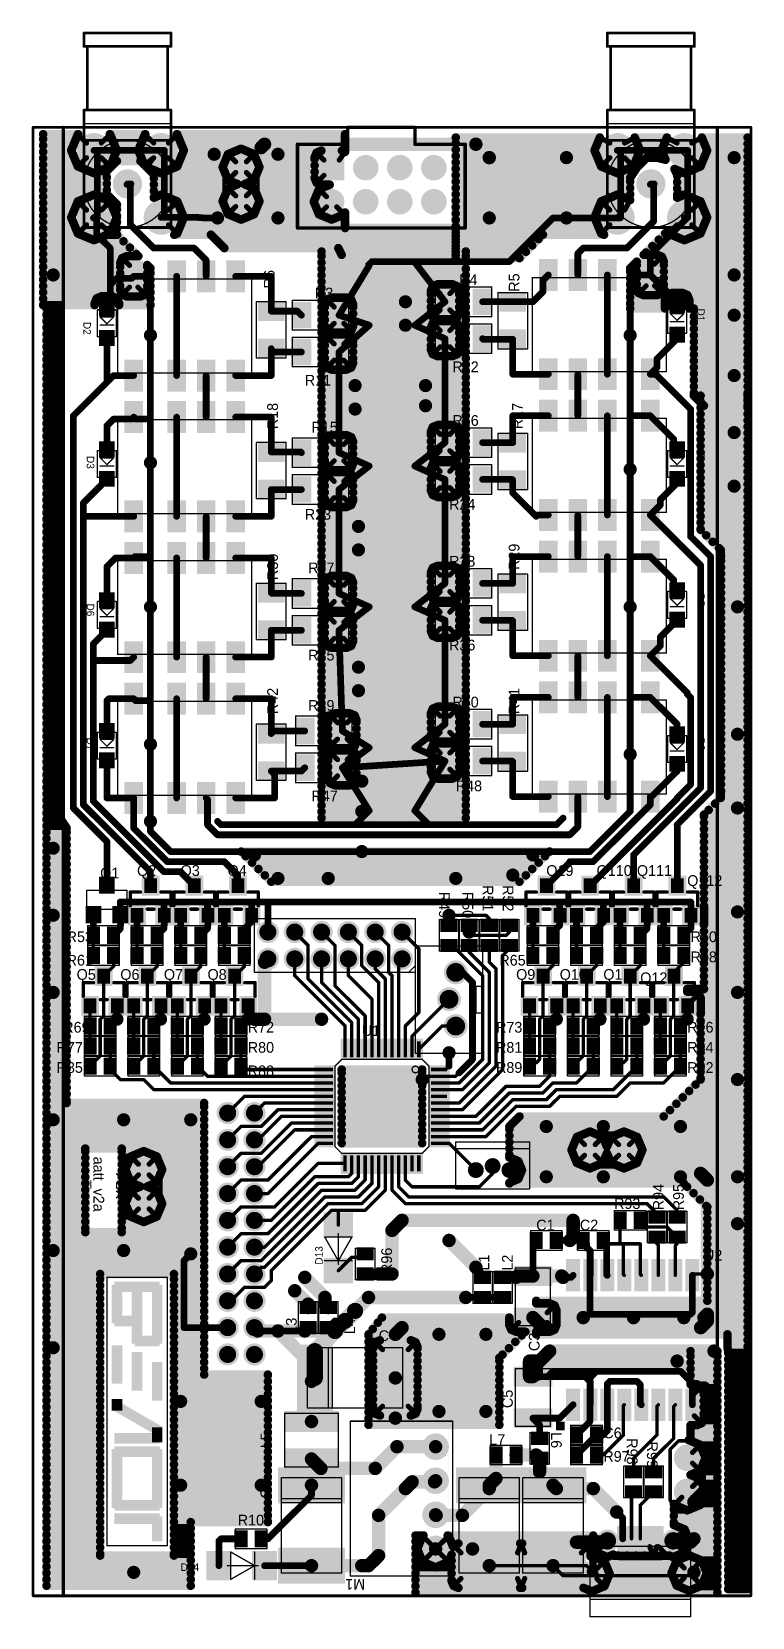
# Model space of a CAD drawing. Extents: x 416 to 470, y 213 to 332.
import ezdxf

# ---------------------------------------------------------------- set-up
doc = ezdxf.new("R2010")
doc.units = 0
for name, color, linetype in [('Board', 3, 'CONTINUOUS'), ('Top', 1, 'CONTINUOUS'), ('Top_Mask', 4, 'CONTINUOUS'), ('Top_Paste', 8, 'CONTINUOUS'), ('Top_Silk', 6, 'CONTINUOUS')]:
    doc.layers.add(name, color=color, linetype=linetype)

msp = doc.modelspace()

# ---------------------------------------------------------------- texts
at = {"layer": 'Top'}
msp.add_text('aatt_v2a', height=0.8, rotation=270, dxfattribs=at).set_placement((420.75, 247.75))

# ---------------------------------------------------------------- blocks, each defined once
blk = doc.blocks.new('UNIT_DISC')
at = {"linetype": 'CONTINUOUS', "const_width": 0.5}
blk.add_lwpolyline([(0.25, 0, 1), (-0.25, 0, 1)], format="xyb", close=True, dxfattribs=at)
blk = doc.blocks.new('SHAPE_EL_236_236_0_0_0_0')
at = {"xscale": 0.6, "yscale": 0.6, "zscale": 0.6}
blk.add_blockref('UNIT_DISC', (0, 0), dxfattribs=at)
blk = doc.blocks.new('SHAPE_EL_386_386_0_0_0_0')
at = {"xscale": 0.981, "yscale": 0.981, "zscale": 0.981}
blk.add_blockref('UNIT_DISC', (0, 0), dxfattribs=at)
blk = doc.blocks.new('0__40_41')
at = {"layer": 'Top'}
blk.add_blockref('SHAPE_EL_236_236_0_0_0_0', (0, 0), dxfattribs=at)
at = {"layer": 'Top_Mask'}
blk.add_blockref('SHAPE_EL_386_386_0_0_0_0', (0, 0), dxfattribs=at)
blk = doc.blocks.new('R_0603_6644')
at = {"layer": 'Top_Silk', "linetype": 'CONTINUOUS', "const_width": 0.1}
for points in [[(423.325, 256.775), (423.325, 258.225)], [(423.325, 258.225), (425.675, 258.225)], [(425.675, 258.225), (425.675, 256.775)], [(425.675, 256.775), (423.325, 256.775)]]:
    blk.add_lwpolyline(points, dxfattribs=at)
at = {"layer": 'Top_Silk', "xscale": 0.1, "yscale": 0.1, "zscale": 0.1}
for p in [(423.325, 258.225), (423.325, 258.225), (425.675, 258.225), (425.675, 258.225), (423.325, 256.775), (423.325, 256.775), (425.675, 256.775), (425.675, 256.775)]:
    blk.add_blockref('UNIT_DISC', p, dxfattribs=at)
blk = doc.blocks.new('SHAPE_SQ_236_354_0_0_0_0')
blk.add_solid([(-0.3, -0.45), (0.3, -0.45), (-0.3, 0.45), (0.3, 0.45)])
blk = doc.blocks.new('SHAPE_SQ_386_504_0_0_0_0')
blk.add_solid([(-0.4905, -0.6405), (0.4905, -0.6405), (-0.4905, 0.6405), (0.4905, 0.6405)])
blk = doc.blocks.new('0_6x0_944')
at = {"layer": 'Top'}
blk.add_blockref('SHAPE_SQ_236_354_0_0_0_0', (0, 0), dxfattribs=at)
at = {"layer": 'Top_Mask'}
blk.add_blockref('SHAPE_SQ_386_504_0_0_0_0', (0, 0), dxfattribs=at)
at = {"layer": 'Top_Paste'}
blk.add_blockref('SHAPE_SQ_236_354_0_0_0_0', (0, 0), dxfattribs=at)
blk = doc.blocks.new('0_6x0_941')
at = {"layer": 'Top'}
blk.add_blockref('SHAPE_SQ_236_354_0_0_0_0', (0, 0), dxfattribs=at)
at = {"layer": 'Top_Mask'}
blk.add_blockref('SHAPE_SQ_386_504_0_0_0_0', (0, 0), dxfattribs=at)
at = {"layer": 'Top_Paste'}
blk.add_blockref('SHAPE_SQ_236_354_0_0_0_0', (0, 0), dxfattribs=at)
blk = doc.blocks.new('R70')
for name, p in [('0_6x0_944', (423.75, 257.5)), ('R_0603_6644', (0, 0)), ('0_6x0_941', (425.25, 257.5))]:
    blk.add_blockref(name, p)
blk = doc.blocks.new('R_0603_6656')
at = {"layer": 'Top_Silk', "linetype": 'CONTINUOUS', "const_width": 0.1}
for points in [[(423.325, 255.275), (423.325, 256.725)], [(423.325, 256.725), (425.675, 256.725)], [(425.675, 256.725), (425.675, 255.275)], [(425.675, 255.275), (423.325, 255.275)]]:
    blk.add_lwpolyline(points, dxfattribs=at)
at = {"layer": 'Top_Silk', "xscale": 0.1, "yscale": 0.1, "zscale": 0.1}
for p in [(423.325, 256.725), (423.325, 256.725), (425.675, 256.725), (425.675, 256.725), (423.325, 255.275), (423.325, 255.275), (425.675, 255.275), (425.675, 255.275)]:
    blk.add_blockref('UNIT_DISC', p, dxfattribs=at)
blk = doc.blocks.new('0_6x0_973')
at = {"layer": 'Top'}
blk.add_blockref('SHAPE_SQ_236_354_0_0_0_0', (0, 0), dxfattribs=at)
at = {"layer": 'Top_Mask'}
blk.add_blockref('SHAPE_SQ_386_504_0_0_0_0', (0, 0), dxfattribs=at)
at = {"layer": 'Top_Paste'}
blk.add_blockref('SHAPE_SQ_236_354_0_0_0_0', (0, 0), dxfattribs=at)
blk = doc.blocks.new('R78')
at = {"rotation": 180}
for name, p in [('0_6x0_944', (423.75, 256)), ('0_6x0_973', (425.25, 256))]:
    blk.add_blockref(name, p, dxfattribs=at)
blk.add_blockref('R_0603_6656', (0, 0))
blk = doc.blocks.new('R_0603_6668')
at = {"layer": 'Top_Silk', "linetype": 'CONTINUOUS', "const_width": 0.1}
for points in [[(423.325, 253.775), (423.325, 255.225)], [(423.325, 255.225), (425.675, 255.225)], [(425.675, 255.225), (425.675, 253.775)], [(425.675, 253.775), (423.325, 253.775)]]:
    blk.add_lwpolyline(points, dxfattribs=at)
at = {"layer": 'Top_Silk', "xscale": 0.1, "yscale": 0.1, "zscale": 0.1}
for p in [(423.325, 255.225), (423.325, 255.225), (425.675, 255.225), (425.675, 255.225), (423.325, 253.775), (423.325, 253.775), (425.675, 253.775), (425.675, 253.775)]:
    blk.add_blockref('UNIT_DISC', p, dxfattribs=at)
blk = doc.blocks.new('0_6x0_916')
at = {"layer": 'Top'}
blk.add_blockref('SHAPE_SQ_236_354_0_0_0_0', (0, 0), dxfattribs=at)
at = {"layer": 'Top_Mask'}
blk.add_blockref('SHAPE_SQ_386_504_0_0_0_0', (0, 0), dxfattribs=at)
at = {"layer": 'Top_Paste'}
blk.add_blockref('SHAPE_SQ_236_354_0_0_0_0', (0, 0), dxfattribs=at)
blk = doc.blocks.new('R86')
at = {"rotation": 180}
for name, p in [('0_6x0_916', (423.75, 254.5)), ('0_6x0_973', (425.25, 254.5))]:
    blk.add_blockref(name, p, dxfattribs=at)
blk.add_blockref('R_0603_6668', (0, 0))
blk = doc.blocks.new('R_0603_6680')
at = {"layer": 'Top_Silk', "linetype": 'CONTINUOUS', "const_width": 0.1}
for points in [[(423.575, 263.525), (423.575, 264.975)], [(423.575, 264.975), (425.925, 264.975)], [(425.925, 264.975), (425.925, 263.525)], [(425.925, 263.525), (423.575, 263.525)]]:
    blk.add_lwpolyline(points, dxfattribs=at)
at = {"layer": 'Top_Silk', "xscale": 0.1, "yscale": 0.1, "zscale": 0.1}
for p in [(423.575, 264.975), (423.575, 264.975), (425.925, 264.975), (425.925, 264.975), (423.575, 263.525), (423.575, 263.525), (425.925, 263.525), (425.925, 263.525)]:
    blk.add_blockref('UNIT_DISC', p, dxfattribs=at)
blk = doc.blocks.new('0_6x0_915')
at = {"layer": 'Top'}
blk.add_blockref('SHAPE_SQ_236_354_0_0_0_0', (0, 0), dxfattribs=at)
at = {"layer": 'Top_Mask'}
blk.add_blockref('SHAPE_SQ_386_504_0_0_0_0', (0, 0), dxfattribs=at)
at = {"layer": 'Top_Paste'}
blk.add_blockref('SHAPE_SQ_236_354_0_0_0_0', (0, 0), dxfattribs=at)
blk = doc.blocks.new('0_6x0_932')
at = {"layer": 'Top'}
blk.add_blockref('SHAPE_SQ_236_354_0_0_0_0', (0, 0), dxfattribs=at)
at = {"layer": 'Top_Mask'}
blk.add_blockref('SHAPE_SQ_386_504_0_0_0_0', (0, 0), dxfattribs=at)
at = {"layer": 'Top_Paste'}
blk.add_blockref('SHAPE_SQ_236_354_0_0_0_0', (0, 0), dxfattribs=at)
blk = doc.blocks.new('R54')
for name, p in [('0_6x0_915', (424, 264.25)), ('R_0603_6680', (0, 0)), ('0_6x0_932', (425.5, 264.25))]:
    blk.add_blockref(name, p)
blk = doc.blocks.new('SOD323P_6694')
at = {"layer": 'Top_Silk', "linetype": 'CONTINUOUS', "const_width": 0.1}
for points in [[(421.05, 277.4), (421.05, 279.4)], [(421.05, 279.4), (422.45, 279.4)], [(422.45, 279.4), (422.45, 277.4)], [(422.15, 278.86), (421.25, 278.86)], [(421.25, 278.86), (421.75, 278.36)], [(422.25, 278.26), (421.25, 278.26)], [(421.75, 278.36), (422.25, 278.86)], [(422.25, 278.86), (422.15, 278.86)], [(422.45, 277.4), (421.05, 277.4)]]:
    blk.add_lwpolyline(points, dxfattribs=at)
at = {"layer": 'Top_Silk', "xscale": 0.1, "yscale": 0.1, "zscale": 0.1}
for p in [(421.05, 279.4), (421.05, 279.4), (422.45, 279.4), (422.45, 279.4), (421.25, 278.86), (421.25, 278.86), (421.25, 278.26), (421.75, 278.36), (421.75, 278.36), (422.15, 278.86), (422.15, 278.86), (422.25, 278.86), (422.25, 278.86), (422.25, 278.26), (421.05, 277.4), (421.05, 277.4), (422.45, 277.4), (422.45, 277.4)]:
    blk.add_blockref('UNIT_DISC', p, dxfattribs=at)
blk = doc.blocks.new('SHAPE_SQ_314_314_0_0_0_0')
blk.add_solid([(-0.4, -0.4), (0.4, -0.4), (-0.4, 0.4), (0.4, 0.4)])
blk = doc.blocks.new('SHAPE_SQ_464_464_0_0_0_0')
blk.add_solid([(-0.5905, -0.5905), (0.5905, -0.5905), (-0.5905, 0.5905), (0.5905, 0.5905)])
blk = doc.blocks.new('0_8x0_841')
at = {"layer": 'Top'}
blk.add_blockref('SHAPE_SQ_314_314_0_0_0_0', (0, 0), dxfattribs=at)
at = {"layer": 'Top_Mask'}
blk.add_blockref('SHAPE_SQ_464_464_0_0_0_0', (0, 0), dxfattribs=at)
at = {"layer": 'Top_Paste'}
blk.add_blockref('SHAPE_SQ_314_314_0_0_0_0', (0, 0), dxfattribs=at)
blk = doc.blocks.new('0_8x0_8268')
at = {"layer": 'Top'}
blk.add_blockref('SHAPE_SQ_314_314_0_0_0_0', (0, 0), dxfattribs=at)
at = {"layer": 'Top_Mask'}
blk.add_blockref('SHAPE_SQ_464_464_0_0_0_0', (0, 0), dxfattribs=at)
at = {"layer": 'Top_Paste'}
blk.add_blockref('SHAPE_SQ_314_314_0_0_0_0', (0, 0), dxfattribs=at)
blk = doc.blocks.new('D7')
blk.add_blockref('SOD323P_6694', (0, 0))
at = {"rotation": 270}
for name, p in [('0_8x0_841', (421.75, 279.5)), ('0_8x0_8268', (421.75, 277.3))]:
    blk.add_blockref(name, p, dxfattribs=at)
at = {"layer": 'Top_Silk'}
blk.add_text('D7', height=0.56, rotation=270, dxfattribs=at).set_placement((420.25, 279))
blk = doc.blocks.new('SOD323P_6713')
at = {"layer": 'Top_Silk', "linetype": 'CONTINUOUS', "const_width": 0.1}
for points in [[(421.05, 298.4), (421.05, 300.4)], [(421.05, 300.4), (422.45, 300.4)], [(422.45, 300.4), (422.45, 298.4)], [(422.15, 299.86), (421.25, 299.86)], [(421.25, 299.86), (421.75, 299.36)], [(422.25, 299.26), (421.25, 299.26)], [(421.75, 299.36), (422.25, 299.86)], [(422.25, 299.86), (422.15, 299.86)], [(422.45, 298.4), (421.05, 298.4)]]:
    blk.add_lwpolyline(points, dxfattribs=at)
at = {"layer": 'Top_Silk', "xscale": 0.1, "yscale": 0.1, "zscale": 0.1}
for p in [(421.05, 300.4), (421.05, 300.4), (422.45, 300.4), (422.45, 300.4), (421.25, 299.86), (421.25, 299.86), (421.25, 299.26), (421.75, 299.36), (421.75, 299.36), (422.15, 299.86), (422.15, 299.86), (422.25, 299.86), (422.25, 299.86), (422.25, 299.26), (421.05, 298.4), (421.05, 298.4), (422.45, 298.4), (422.45, 298.4)]:
    blk.add_blockref('UNIT_DISC', p, dxfattribs=at)
blk = doc.blocks.new('0_8x0_8266')
at = {"layer": 'Top'}
blk.add_blockref('SHAPE_SQ_314_314_0_0_0_0', (0, 0), dxfattribs=at)
at = {"layer": 'Top_Mask'}
blk.add_blockref('SHAPE_SQ_464_464_0_0_0_0', (0, 0), dxfattribs=at)
at = {"layer": 'Top_Paste'}
blk.add_blockref('SHAPE_SQ_314_314_0_0_0_0', (0, 0), dxfattribs=at)
blk = doc.blocks.new('D3')
blk.add_blockref('SOD323P_6713', (0, 0))
at = {"rotation": 270}
for name, p in [('0_8x0_841', (421.75, 300.5)), ('0_8x0_8266', (421.75, 298.3))]:
    blk.add_blockref(name, p, dxfattribs=at)
at = {"layer": 'Top_Silk'}
blk.add_text('D3', height=0.56, rotation=270, dxfattribs=at).set_placement((420.25, 300))
blk = doc.blocks.new('SOD323P_6731')
at = {"layer": 'Top_Silk', "linetype": 'CONTINUOUS', "const_width": 0.1}
for points in [[(421.05, 308.9), (421.05, 310.9)], [(421.05, 310.9), (422.45, 310.9)], [(422.15, 310.36), (421.25, 310.36)], [(421.25, 310.36), (421.75, 309.86)], [(422.25, 309.76), (421.25, 309.76)], [(421.75, 309.86), (422.25, 310.36)], [(422.25, 310.36), (422.15, 310.36)], [(422.45, 310.9), (422.45, 308.9)], [(422.45, 308.9), (421.05, 308.9)]]:
    blk.add_lwpolyline(points, dxfattribs=at)
at = {"layer": 'Top_Silk', "xscale": 0.1, "yscale": 0.1, "zscale": 0.1}
for p in [(421.05, 310.9), (421.05, 310.9), (421.25, 310.36), (421.25, 310.36), (421.25, 309.76), (421.75, 309.86), (421.75, 309.86), (422.15, 310.36), (422.15, 310.36), (422.25, 310.36), (422.25, 310.36), (422.25, 309.76), (422.45, 310.9), (422.45, 310.9), (421.05, 308.9), (421.05, 308.9), (422.45, 308.9), (422.45, 308.9)]:
    blk.add_blockref('UNIT_DISC', p, dxfattribs=at)
blk = doc.blocks.new('0_8x0_8265')
at = {"layer": 'Top'}
blk.add_blockref('SHAPE_SQ_314_314_0_0_0_0', (0, 0), dxfattribs=at)
at = {"layer": 'Top_Mask'}
blk.add_blockref('SHAPE_SQ_464_464_0_0_0_0', (0, 0), dxfattribs=at)
at = {"layer": 'Top_Paste'}
blk.add_blockref('SHAPE_SQ_314_314_0_0_0_0', (0, 0), dxfattribs=at)
blk = doc.blocks.new('D2')
at = {"rotation": 270}
for name, p in [('0_8x0_841', (421.75, 311)), ('0_8x0_8265', (421.75, 308.8))]:
    blk.add_blockref(name, p, dxfattribs=at)
blk.add_blockref('SOD323P_6731', (0, 0))
at = {"layer": 'Top_Silk'}
blk.add_text('D2', height=0.56, rotation=270, dxfattribs=at).set_placement((420, 310))
blk = doc.blocks.new('R_0603_6756')
at = {"layer": 'Top_Silk', "linetype": 'CONTINUOUS', "const_width": 0.1}
for points in [[(429.825, 256.775), (429.825, 258.225)], [(429.825, 258.225), (432.175, 258.225)], [(432.175, 258.225), (432.175, 256.775)], [(432.175, 256.775), (429.825, 256.775)]]:
    blk.add_lwpolyline(points, dxfattribs=at)
at = {"layer": 'Top_Silk', "xscale": 0.1, "yscale": 0.1, "zscale": 0.1}
for p in [(429.825, 258.225), (429.825, 258.225), (432.175, 258.225), (432.175, 258.225), (429.825, 256.775), (429.825, 256.775), (432.175, 256.775), (432.175, 256.775)]:
    blk.add_blockref('UNIT_DISC', p, dxfattribs=at)
blk = doc.blocks.new('0_6x0_946')
at = {"layer": 'Top'}
blk.add_blockref('SHAPE_SQ_236_354_0_0_0_0', (0, 0), dxfattribs=at)
at = {"layer": 'Top_Mask'}
blk.add_blockref('SHAPE_SQ_386_504_0_0_0_0', (0, 0), dxfattribs=at)
at = {"layer": 'Top_Paste'}
blk.add_blockref('SHAPE_SQ_236_354_0_0_0_0', (0, 0), dxfattribs=at)
blk = doc.blocks.new('R72')
for name, p in [('0_6x0_946', (430.25, 257.5)), ('R_0603_6756', (0, 0)), ('0_6x0_941', (431.75, 257.5))]:
    blk.add_blockref(name, p)
at = {"layer": 'Top_Silk'}
blk.add_text('R72', height=0.8, dxfattribs=at).set_placement((432.25, 257))
blk = doc.blocks.new('R_0603_6768')
at = {"layer": 'Top_Silk', "linetype": 'CONTINUOUS', "const_width": 0.1}
for points in [[(429.825, 255.275), (429.825, 256.725)], [(429.825, 256.725), (432.175, 256.725)], [(432.175, 256.725), (432.175, 255.275)], [(432.175, 255.275), (429.825, 255.275)]]:
    blk.add_lwpolyline(points, dxfattribs=at)
at = {"layer": 'Top_Silk', "xscale": 0.1, "yscale": 0.1, "zscale": 0.1}
for p in [(429.825, 256.725), (429.825, 256.725), (432.175, 256.725), (432.175, 256.725), (429.825, 255.275), (429.825, 255.275), (432.175, 255.275), (432.175, 255.275)]:
    blk.add_blockref('UNIT_DISC', p, dxfattribs=at)
blk = doc.blocks.new('0_6x0_971')
at = {"layer": 'Top'}
blk.add_blockref('SHAPE_SQ_236_354_0_0_0_0', (0, 0), dxfattribs=at)
at = {"layer": 'Top_Mask'}
blk.add_blockref('SHAPE_SQ_386_504_0_0_0_0', (0, 0), dxfattribs=at)
at = {"layer": 'Top_Paste'}
blk.add_blockref('SHAPE_SQ_236_354_0_0_0_0', (0, 0), dxfattribs=at)
blk = doc.blocks.new('R80')
at = {"rotation": 180}
for name, p in [('0_6x0_946', (430.25, 256)), ('0_6x0_971', (431.75, 256))]:
    blk.add_blockref(name, p, dxfattribs=at)
blk.add_blockref('R_0603_6768', (0, 0))
at = {"layer": 'Top_Silk'}
blk.add_text('R80', height=0.8, dxfattribs=at).set_placement((432.25, 255.5))
blk = doc.blocks.new('R_0603_6780')
at = {"layer": 'Top_Silk', "linetype": 'CONTINUOUS', "const_width": 0.1}
for points in [[(429.825, 253.775), (429.825, 255.225)], [(429.825, 255.225), (432.175, 255.225)], [(432.175, 255.225), (432.175, 253.775)], [(432.175, 253.775), (429.825, 253.775)]]:
    blk.add_lwpolyline(points, dxfattribs=at)
at = {"layer": 'Top_Silk', "xscale": 0.1, "yscale": 0.1, "zscale": 0.1}
for p in [(429.825, 255.225), (429.825, 255.225), (432.175, 255.225), (432.175, 255.225), (429.825, 253.775), (429.825, 253.775), (432.175, 253.775), (432.175, 253.775)]:
    blk.add_blockref('UNIT_DISC', p, dxfattribs=at)
blk = doc.blocks.new('0_6x0_920')
at = {"layer": 'Top'}
blk.add_blockref('SHAPE_SQ_236_354_0_0_0_0', (0, 0), dxfattribs=at)
at = {"layer": 'Top_Mask'}
blk.add_blockref('SHAPE_SQ_386_504_0_0_0_0', (0, 0), dxfattribs=at)
at = {"layer": 'Top_Paste'}
blk.add_blockref('SHAPE_SQ_236_354_0_0_0_0', (0, 0), dxfattribs=at)
blk = doc.blocks.new('R88')
at = {"rotation": 180}
for name, p in [('0_6x0_920', (430.25, 254.5)), ('0_6x0_971', (431.75, 254.5))]:
    blk.add_blockref(name, p, dxfattribs=at)
blk.add_blockref('R_0603_6780', (0, 0))
at = {"layer": 'Top_Silk'}
blk.add_text('R88', height=0.8, dxfattribs=at).set_placement((432.25, 253.75))
blk = doc.blocks.new('R_0603_6792')
at = {"layer": 'Top_Silk', "linetype": 'CONTINUOUS', "const_width": 0.1}
for points in [[(426.825, 262.025), (426.825, 263.475)], [(426.825, 263.475), (429.175, 263.475)], [(429.175, 263.475), (429.175, 262.025)], [(429.175, 262.025), (426.825, 262.025)]]:
    blk.add_lwpolyline(points, dxfattribs=at)
at = {"layer": 'Top_Silk', "xscale": 0.1, "yscale": 0.1, "zscale": 0.1}
for p in [(426.825, 263.475), (426.825, 263.475), (429.175, 263.475), (429.175, 263.475), (426.825, 262.025), (426.825, 262.025), (429.175, 262.025), (429.175, 262.025)]:
    blk.add_blockref('UNIT_DISC', p, dxfattribs=at)
blk = doc.blocks.new('0_6x0_918')
at = {"layer": 'Top'}
blk.add_blockref('SHAPE_SQ_236_354_0_0_0_0', (0, 0), dxfattribs=at)
at = {"layer": 'Top_Mask'}
blk.add_blockref('SHAPE_SQ_386_504_0_0_0_0', (0, 0), dxfattribs=at)
at = {"layer": 'Top_Paste'}
blk.add_blockref('SHAPE_SQ_236_354_0_0_0_0', (0, 0), dxfattribs=at)
blk = doc.blocks.new('0_6x0_917')
at = {"layer": 'Top'}
blk.add_blockref('SHAPE_SQ_236_354_0_0_0_0', (0, 0), dxfattribs=at)
at = {"layer": 'Top_Mask'}
blk.add_blockref('SHAPE_SQ_386_504_0_0_0_0', (0, 0), dxfattribs=at)
at = {"layer": 'Top_Paste'}
blk.add_blockref('SHAPE_SQ_236_354_0_0_0_0', (0, 0), dxfattribs=at)
blk = doc.blocks.new('R63')
at = {"rotation": 180}
for name, p in [('0_6x0_917', (427.25, 262.75)), ('0_6x0_918', (428.75, 262.75))]:
    blk.add_blockref(name, p, dxfattribs=at)
blk.add_blockref('R_0603_6792', (0, 0))
blk = doc.blocks.new('R_0603_6804')
at = {"layer": 'Top_Silk', "linetype": 'CONTINUOUS', "const_width": 0.1}
for points in [[(430.075, 263.525), (430.075, 264.975)], [(430.075, 264.975), (432.425, 264.975)], [(432.425, 264.975), (432.425, 263.525)], [(432.425, 263.525), (430.075, 263.525)]]:
    blk.add_lwpolyline(points, dxfattribs=at)
at = {"layer": 'Top_Silk', "xscale": 0.1, "yscale": 0.1, "zscale": 0.1}
for p in [(430.075, 264.975), (430.075, 264.975), (432.425, 264.975), (432.425, 264.975), (430.075, 263.525), (430.075, 263.525), (432.425, 263.525), (432.425, 263.525)]:
    blk.add_blockref('UNIT_DISC', p, dxfattribs=at)
blk = doc.blocks.new('0_6x0_919')
at = {"layer": 'Top'}
blk.add_blockref('SHAPE_SQ_236_354_0_0_0_0', (0, 0), dxfattribs=at)
at = {"layer": 'Top_Mask'}
blk.add_blockref('SHAPE_SQ_386_504_0_0_0_0', (0, 0), dxfattribs=at)
at = {"layer": 'Top_Paste'}
blk.add_blockref('SHAPE_SQ_236_354_0_0_0_0', (0, 0), dxfattribs=at)
blk = doc.blocks.new('R56')
for name, p in [('0_6x0_919', (430.5, 264.25)), ('R_0603_6804', (0, 0)), ('0_6x0_932', (432, 264.25))]:
    blk.add_blockref(name, p)
blk = doc.blocks.new('R_0603_6816')
at = {"layer": 'Top_Silk', "linetype": 'CONTINUOUS', "const_width": 0.1}
for points in [[(430.075, 262.025), (430.075, 263.475)], [(430.075, 263.475), (432.425, 263.475)], [(432.425, 263.475), (432.425, 262.025)], [(432.425, 262.025), (430.075, 262.025)]]:
    blk.add_lwpolyline(points, dxfattribs=at)
at = {"layer": 'Top_Silk', "xscale": 0.1, "yscale": 0.1, "zscale": 0.1}
for p in [(430.075, 263.475), (430.075, 263.475), (432.425, 263.475), (432.425, 263.475), (430.075, 262.025), (430.075, 262.025), (432.425, 262.025), (432.425, 262.025)]:
    blk.add_blockref('UNIT_DISC', p, dxfattribs=at)
blk = doc.blocks.new('R64')
at = {"rotation": 180}
for name, p in [('0_6x0_919', (430.5, 262.75)), ('0_6x0_920', (432, 262.75))]:
    blk.add_blockref(name, p, dxfattribs=at)
blk.add_blockref('R_0603_6816', (0, 0))
blk = doc.blocks.new('0__40_30')
at = {"layer": 'Top'}
blk.add_blockref('SHAPE_EL_236_236_0_0_0_0', (0, 0), dxfattribs=at)
at = {"layer": 'Top_Mask'}
blk.add_blockref('SHAPE_EL_386_386_0_0_0_0', (0, 0), dxfattribs=at)
blk = doc.blocks.new('0__40_32')
at = {"layer": 'Top'}
blk.add_blockref('SHAPE_EL_236_236_0_0_0_0', (0, 0), dxfattribs=at)
at = {"layer": 'Top_Mask'}
blk.add_blockref('SHAPE_EL_386_386_0_0_0_0', (0, 0), dxfattribs=at)
blk = doc.blocks.new('LEDSMD_6834')
at = {"layer": 'Top_Silk', "linetype": 'CONTINUOUS', "const_width": 0.1}
for points in [[(437.984, 241.762), (440.016, 241.762)], [(439, 239.984), (437.984, 241.762)], [(439, 239.73), (439, 242.016)], [(440.016, 241.762), (439, 239.984)], [(437.984, 239.984), (440.016, 239.984)]]:
    blk.add_lwpolyline(points, dxfattribs=at)
at = {"layer": 'Top_Silk', "xscale": 0.1, "yscale": 0.1, "zscale": 0.1}
for p in [(437.984, 241.762), (437.984, 241.762), (439, 242.016), (440.016, 241.762), (440.016, 241.762), (437.984, 239.984), (439, 239.984), (439, 239.984), (440.016, 239.984), (439, 239.73)]:
    blk.add_blockref('UNIT_DISC', p, dxfattribs=at)
blk = doc.blocks.new('SHAPE_SQ_590_708_0_0_0_0')
blk.add_solid([(-0.75, -0.9), (0.75, -0.9), (-0.75, 0.9), (0.75, 0.9)])
blk = doc.blocks.new('SHAPE_SQ_740_858_0_0_0_0')
blk.add_solid([(-0.9405, -1.0905), (0.9405, -1.0905), (-0.9405, 1.0905), (0.9405, 1.0905)])
blk = doc.blocks.new('P_SX64Y64D0T__1_2')
at = {"layer": 'Top'}
blk.add_blockref('SHAPE_SQ_590_708_0_0_0_0', (0, 0), dxfattribs=at)
at = {"layer": 'Top_Mask'}
blk.add_blockref('SHAPE_SQ_740_858_0_0_0_0', (0, 0), dxfattribs=at)
at = {"layer": 'Top_Paste'}
blk.add_blockref('SHAPE_SQ_590_708_0_0_0_0', (0, 0), dxfattribs=at)
blk = doc.blocks.new('P_SX64Y64D0T__1_89')
at = {"layer": 'Top'}
blk.add_blockref('SHAPE_SQ_590_708_0_0_0_0', (0, 0), dxfattribs=at)
at = {"layer": 'Top_Mask'}
blk.add_blockref('SHAPE_SQ_740_858_0_0_0_0', (0, 0), dxfattribs=at)
at = {"layer": 'Top_Paste'}
blk.add_blockref('SHAPE_SQ_590_708_0_0_0_0', (0, 0), dxfattribs=at)
blk = doc.blocks.new('D13')
at = {"rotation": 90}
for name, p in [('P_SX64Y64D0T__1_89', (439, 242.6536)), ('P_SX64Y64D0T__1_2', (439, 239.25))]:
    blk.add_blockref(name, p, dxfattribs=at)
blk.add_blockref('LEDSMD_6834', (0, 0))
at = {"layer": 'Top_Silk'}
blk.add_text('D13', height=0.56, rotation=90, dxfattribs=at).set_placement((437.83375, 239.7))
blk = doc.blocks.new('R_1206_6854')
at = {"layer": 'Top_Silk', "linetype": 'CONTINUOUS', "const_width": 0.1}
for points in [[(435.56, 288.1), (435.56, 285.9)], [(439.76, 288.1), (435.56, 288.1)], [(439.76, 285.9), (439.76, 288.1)], [(435.56, 285.9), (439.76, 285.9)]]:
    blk.add_lwpolyline(points, dxfattribs=at)
at = {"layer": 'Top_Silk', "xscale": 0.1, "yscale": 0.1, "zscale": 0.1}
for p in [(435.56, 288.1), (435.56, 288.1), (439.76, 288.1), (439.76, 288.1), (435.56, 285.9), (435.56, 285.9), (439.76, 285.9), (439.76, 285.9)]:
    blk.add_blockref('UNIT_DISC', p, dxfattribs=at)
blk = doc.blocks.new('SHAPE_SQ_433_629_0_0_0_0')
blk.add_solid([(-0.55, -0.8), (0.55, -0.8), (-0.55, 0.8), (0.55, 0.8)])
blk = doc.blocks.new('SHAPE_SQ_583_779_0_0_0_0')
blk.add_solid([(-0.7405, -0.9905), (0.7405, -0.9905), (-0.7405, 0.9905), (0.7405, 0.9905)])
blk = doc.blocks.new('0_9x1_6240')
at = {"layer": 'Top'}
blk.add_blockref('SHAPE_SQ_433_629_0_0_0_0', (0, 0), dxfattribs=at)
at = {"layer": 'Top_Mask'}
blk.add_blockref('SHAPE_SQ_583_779_0_0_0_0', (0, 0), dxfattribs=at)
at = {"layer": 'Top_Paste'}
blk.add_blockref('SHAPE_SQ_433_629_0_0_0_0', (0, 0), dxfattribs=at)
blk = doc.blocks.new('0_9x1_641')
at = {"layer": 'Top'}
blk.add_blockref('SHAPE_SQ_433_629_0_0_0_0', (0, 0), dxfattribs=at)
at = {"layer": 'Top_Mask'}
blk.add_blockref('SHAPE_SQ_583_779_0_0_0_0', (0, 0), dxfattribs=at)
at = {"layer": 'Top_Paste'}
blk.add_blockref('SHAPE_SQ_433_629_0_0_0_0', (0, 0), dxfattribs=at)
blk = doc.blocks.new('R35')
for name, p in [('R_1206_6854', (0, 0)), ('0_9x1_6240', (436.25, 287)), ('0_9x1_641', (439.05, 287))]:
    blk.add_blockref(name, p)
at = {"layer": 'Top_Silk'}
blk.add_text('R35', height=0.8, dxfattribs=at).set_placement((436.75, 284.75))
blk = doc.blocks.new('R_1206_6869')
at = {"layer": 'Top_Silk', "linetype": 'CONTINUOUS', "const_width": 0.1}
for points in [[(435.56, 301.35), (435.56, 299.15)], [(439.76, 301.35), (435.56, 301.35)], [(439.76, 299.15), (439.76, 301.35)], [(435.56, 299.15), (439.76, 299.15)]]:
    blk.add_lwpolyline(points, dxfattribs=at)
at = {"layer": 'Top_Silk', "xscale": 0.1, "yscale": 0.1, "zscale": 0.1}
for p in [(435.56, 301.35), (435.56, 301.35), (439.76, 301.35), (439.76, 301.35), (435.56, 299.15), (435.56, 299.15), (439.76, 299.15), (439.76, 299.15)]:
    blk.add_blockref('UNIT_DISC', p, dxfattribs=at)
blk = doc.blocks.new('0_9x1_6235')
at = {"layer": 'Top'}
blk.add_blockref('SHAPE_SQ_433_629_0_0_0_0', (0, 0), dxfattribs=at)
at = {"layer": 'Top_Mask'}
blk.add_blockref('SHAPE_SQ_583_779_0_0_0_0', (0, 0), dxfattribs=at)
at = {"layer": 'Top_Paste'}
blk.add_blockref('SHAPE_SQ_433_629_0_0_0_0', (0, 0), dxfattribs=at)
blk = doc.blocks.new('R15')
for name, p in [('R_1206_6869', (0, 0)), ('0_9x1_6235', (436.25, 300.25)), ('0_9x1_641', (439.05, 300.25))]:
    blk.add_blockref(name, p)
at = {"layer": 'Top_Silk'}
blk.add_text('R15', height=0.8, dxfattribs=at).set_placement((437, 301.75))
blk = doc.blocks.new('R_1206_6881')
at = {"layer": 'Top_Silk', "linetype": 'CONTINUOUS', "const_width": 0.1}
for points in [[(435.56, 308.85), (435.56, 306.65)], [(439.76, 308.85), (435.56, 308.85)], [(439.76, 306.65), (439.76, 308.85)], [(435.56, 306.65), (439.76, 306.65)]]:
    blk.add_lwpolyline(points, dxfattribs=at)
at = {"layer": 'Top_Silk', "xscale": 0.1, "yscale": 0.1, "zscale": 0.1}
for p in [(435.56, 308.85), (435.56, 308.85), (439.76, 308.85), (439.76, 308.85), (435.56, 306.65), (435.56, 306.65), (439.76, 306.65), (439.76, 306.65)]:
    blk.add_blockref('UNIT_DISC', p, dxfattribs=at)
blk = doc.blocks.new('0_9x1_6102')
at = {"layer": 'Top'}
blk.add_blockref('SHAPE_SQ_433_629_0_0_0_0', (0, 0), dxfattribs=at)
at = {"layer": 'Top_Mask'}
blk.add_blockref('SHAPE_SQ_583_779_0_0_0_0', (0, 0), dxfattribs=at)
at = {"layer": 'Top_Paste'}
blk.add_blockref('SHAPE_SQ_433_629_0_0_0_0', (0, 0), dxfattribs=at)
blk = doc.blocks.new('R11')
for name, p in [('R_1206_6881', (0, 0)), ('0_9x1_6102', (436.25, 307.75)), ('0_9x1_641', (439.05, 307.75))]:
    blk.add_blockref(name, p)
at = {"layer": 'Top_Silk'}
blk.add_text('R11', height=0.8, dxfattribs=at).set_placement((436.5, 305.25))
blk = doc.blocks.new('0__40_5')
at = {"layer": 'Top'}
blk.add_blockref('SHAPE_EL_236_236_0_0_0_0', (0, 0), dxfattribs=at)
at = {"layer": 'Top_Mask'}
blk.add_blockref('SHAPE_EL_386_386_0_0_0_0', (0, 0), dxfattribs=at)
blk = doc.blocks.new('0__40_28')
at = {"layer": 'Top'}
blk.add_blockref('SHAPE_EL_236_236_0_0_0_0', (0, 0), dxfattribs=at)
at = {"layer": 'Top_Mask'}
blk.add_blockref('SHAPE_EL_386_386_0_0_0_0', (0, 0), dxfattribs=at)
blk = doc.blocks.new('0__40_29')
at = {"layer": 'Top'}
blk.add_blockref('SHAPE_EL_236_236_0_0_0_0', (0, 0), dxfattribs=at)
at = {"layer": 'Top_Mask'}
blk.add_blockref('SHAPE_EL_386_386_0_0_0_0', (0, 0), dxfattribs=at)
blk = doc.blocks.new('R_0603_6905')
at = {"layer": 'Top_Silk', "linetype": 'CONTINUOUS', "const_width": 0.1}
for points in [[(453.275, 227.175), (454.725, 227.175)], [(453.275, 224.825), (453.275, 227.175)], [(454.725, 227.175), (454.725, 224.825)], [(454.725, 224.825), (453.275, 224.825)]]:
    blk.add_lwpolyline(points, dxfattribs=at)
at = {"layer": 'Top_Silk', "xscale": 0.1, "yscale": 0.1, "zscale": 0.1}
for p in [(453.275, 227.175), (453.275, 227.175), (454.725, 227.175), (454.725, 227.175), (453.275, 224.825), (453.275, 224.825), (454.725, 224.825), (454.725, 224.825)]:
    blk.add_blockref('UNIT_DISC', p, dxfattribs=at)
blk = doc.blocks.new('0_6x0_912')
at = {"layer": 'Top'}
blk.add_blockref('SHAPE_SQ_236_354_0_0_0_0', (0, 0), dxfattribs=at)
at = {"layer": 'Top_Mask'}
blk.add_blockref('SHAPE_SQ_386_504_0_0_0_0', (0, 0), dxfattribs=at)
at = {"layer": 'Top_Paste'}
blk.add_blockref('SHAPE_SQ_236_354_0_0_0_0', (0, 0), dxfattribs=at)
blk = doc.blocks.new('0_6x0_9276')
at = {"layer": 'Top'}
blk.add_blockref('SHAPE_SQ_236_354_0_0_0_0', (0, 0), dxfattribs=at)
at = {"layer": 'Top_Mask'}
blk.add_blockref('SHAPE_SQ_386_504_0_0_0_0', (0, 0), dxfattribs=at)
at = {"layer": 'Top_Paste'}
blk.add_blockref('SHAPE_SQ_236_354_0_0_0_0', (0, 0), dxfattribs=at)
blk = doc.blocks.new('L6')
blk.add_blockref('R_0603_6905', (0, 0))
at = {"rotation": 270}
for name, p in [('0_6x0_912', (454, 226.75)), ('0_6x0_9276', (454, 225.25))]:
    blk.add_blockref(name, p, dxfattribs=at)
at = {"layer": 'Top_Silk'}
blk.add_text('L6', height=0.8, rotation=270, dxfattribs=at).set_placement((454.85, 227.2))
blk = doc.blocks.new('R_0603_6917')
at = {"layer": 'Top_Silk', "linetype": 'CONTINUOUS', "const_width": 0.1}
for points in [[(450.325, 224.775), (450.325, 226.225)], [(450.325, 226.225), (452.675, 226.225)], [(452.675, 226.225), (452.675, 224.775)], [(452.675, 224.775), (450.325, 224.775)]]:
    blk.add_lwpolyline(points, dxfattribs=at)
at = {"layer": 'Top_Silk', "xscale": 0.1, "yscale": 0.1, "zscale": 0.1}
for p in [(450.325, 226.225), (450.325, 226.225), (452.675, 226.225), (452.675, 226.225), (450.325, 224.775), (450.325, 224.775), (452.675, 224.775), (452.675, 224.775)]:
    blk.add_blockref('UNIT_DISC', p, dxfattribs=at)
blk = doc.blocks.new('0_6x0_910')
at = {"layer": 'Top'}
blk.add_blockref('SHAPE_SQ_236_354_0_0_0_0', (0, 0), dxfattribs=at)
at = {"layer": 'Top_Mask'}
blk.add_blockref('SHAPE_SQ_386_504_0_0_0_0', (0, 0), dxfattribs=at)
at = {"layer": 'Top_Paste'}
blk.add_blockref('SHAPE_SQ_236_354_0_0_0_0', (0, 0), dxfattribs=at)
blk = doc.blocks.new('L7')
at = {"rotation": 180}
for name, p in [('0_6x0_910', (450.75, 225.5)), ('0_6x0_9276', (452.25, 225.5))]:
    blk.add_blockref(name, p, dxfattribs=at)
blk.add_blockref('R_0603_6917', (0, 0))
at = {"layer": 'Top_Silk'}
blk.add_text('L7', height=0.8, dxfattribs=at).set_placement((450.25, 226.25))
blk = doc.blocks.new('C_0603_6929')
at = {"layer": 'Top_Silk', "linetype": 'CONTINUOUS', "const_width": 0.1}
for points in [[(453.325, 240.775), (453.325, 242.225)], [(453.325, 242.225), (455.675, 242.225)], [(455.675, 242.225), (455.675, 240.775)], [(455.675, 240.775), (453.325, 240.775)]]:
    blk.add_lwpolyline(points, dxfattribs=at)
at = {"layer": 'Top_Silk', "xscale": 0.1, "yscale": 0.1, "zscale": 0.1}
for p in [(453.325, 242.225), (453.325, 242.225), (455.675, 242.225), (455.675, 242.225), (453.325, 240.775), (453.325, 240.775), (455.675, 240.775), (455.675, 240.775)]:
    blk.add_blockref('UNIT_DISC', p, dxfattribs=at)
blk = doc.blocks.new('0_6x0_940')
at = {"layer": 'Top'}
blk.add_blockref('SHAPE_SQ_236_354_0_0_0_0', (0, 0), dxfattribs=at)
at = {"layer": 'Top_Mask'}
blk.add_blockref('SHAPE_SQ_386_504_0_0_0_0', (0, 0), dxfattribs=at)
at = {"layer": 'Top_Paste'}
blk.add_blockref('SHAPE_SQ_236_354_0_0_0_0', (0, 0), dxfattribs=at)
blk = doc.blocks.new('C1')
for name, p in [('0_6x0_940', (453.75, 241.5)), ('C_0603_6929', (0, 0)), ('0_6x0_941', (455.25, 241.5))]:
    blk.add_blockref(name, p)
at = {"layer": 'Top_Silk'}
blk.add_text('C1', height=0.8, dxfattribs=at).set_placement((453.75, 242.25))
blk = doc.blocks.new('R_0603_6944')
at = {"layer": 'Top_Silk', "linetype": 'CONTINUOUS', "const_width": 0.1}
for points in [[(452.825, 256.775), (452.825, 258.225)], [(452.825, 258.225), (455.175, 258.225)], [(455.175, 258.225), (455.175, 256.775)], [(455.175, 256.775), (452.825, 256.775)]]:
    blk.add_lwpolyline(points, dxfattribs=at)
at = {"layer": 'Top_Silk', "xscale": 0.1, "yscale": 0.1, "zscale": 0.1}
for p in [(452.825, 258.225), (452.825, 258.225), (455.175, 258.225), (455.175, 258.225), (452.825, 256.775), (452.825, 256.775), (455.175, 256.775), (455.175, 256.775)]:
    blk.add_blockref('UNIT_DISC', p, dxfattribs=at)
blk = doc.blocks.new('0_6x0_947')
at = {"layer": 'Top'}
blk.add_blockref('SHAPE_SQ_236_354_0_0_0_0', (0, 0), dxfattribs=at)
at = {"layer": 'Top_Mask'}
blk.add_blockref('SHAPE_SQ_386_504_0_0_0_0', (0, 0), dxfattribs=at)
at = {"layer": 'Top_Paste'}
blk.add_blockref('SHAPE_SQ_236_354_0_0_0_0', (0, 0), dxfattribs=at)
blk = doc.blocks.new('R73')
for name, p in [('0_6x0_947', (453.25, 257.5)), ('R_0603_6944', (0, 0)), ('0_6x0_941', (454.75, 257.5))]:
    blk.add_blockref(name, p)
at = {"layer": 'Top_Silk'}
blk.add_text('R73', height=0.8, dxfattribs=at).set_placement((450.75, 257))
blk = doc.blocks.new('R_0603_6956')
at = {"layer": 'Top_Silk', "linetype": 'CONTINUOUS', "const_width": 0.1}
for points in [[(452.825, 255.275), (452.825, 256.725)], [(452.825, 256.725), (455.175, 256.725)], [(455.175, 256.725), (455.175, 255.275)], [(455.175, 255.275), (452.825, 255.275)]]:
    blk.add_lwpolyline(points, dxfattribs=at)
at = {"layer": 'Top_Silk', "xscale": 0.1, "yscale": 0.1, "zscale": 0.1}
for p in [(452.825, 256.725), (452.825, 256.725), (455.175, 256.725), (455.175, 256.725), (452.825, 255.275), (452.825, 255.275), (455.175, 255.275), (455.175, 255.275)]:
    blk.add_blockref('UNIT_DISC', p, dxfattribs=at)
blk = doc.blocks.new('0_6x0_951')
at = {"layer": 'Top'}
blk.add_blockref('SHAPE_SQ_236_354_0_0_0_0', (0, 0), dxfattribs=at)
at = {"layer": 'Top_Mask'}
blk.add_blockref('SHAPE_SQ_386_504_0_0_0_0', (0, 0), dxfattribs=at)
at = {"layer": 'Top_Paste'}
blk.add_blockref('SHAPE_SQ_236_354_0_0_0_0', (0, 0), dxfattribs=at)
blk = doc.blocks.new('R81')
at = {"rotation": 180}
for name, p in [('0_6x0_947', (453.25, 256)), ('0_6x0_951', (454.75, 256))]:
    blk.add_blockref(name, p, dxfattribs=at)
blk.add_blockref('R_0603_6956', (0, 0))
at = {"layer": 'Top_Silk'}
blk.add_text('R81', height=0.8, dxfattribs=at).set_placement((450.75, 255.5))
blk = doc.blocks.new('R_0603_6968')
at = {"layer": 'Top_Silk', "linetype": 'CONTINUOUS', "const_width": 0.1}
for points in [[(452.825, 253.775), (452.825, 255.225)], [(452.825, 255.225), (455.175, 255.225)], [(455.175, 255.225), (455.175, 253.775)], [(455.175, 253.775), (452.825, 253.775)]]:
    blk.add_lwpolyline(points, dxfattribs=at)
at = {"layer": 'Top_Silk', "xscale": 0.1, "yscale": 0.1, "zscale": 0.1}
for p in [(452.825, 255.225), (452.825, 255.225), (455.175, 255.225), (455.175, 255.225), (452.825, 253.775), (452.825, 253.775), (455.175, 253.775), (455.175, 253.775)]:
    blk.add_blockref('UNIT_DISC', p, dxfattribs=at)
blk = doc.blocks.new('0_6x0_922')
at = {"layer": 'Top'}
blk.add_blockref('SHAPE_SQ_236_354_0_0_0_0', (0, 0), dxfattribs=at)
at = {"layer": 'Top_Mask'}
blk.add_blockref('SHAPE_SQ_386_504_0_0_0_0', (0, 0), dxfattribs=at)
at = {"layer": 'Top_Paste'}
blk.add_blockref('SHAPE_SQ_236_354_0_0_0_0', (0, 0), dxfattribs=at)
blk = doc.blocks.new('R89')
at = {"rotation": 180}
for name, p in [('0_6x0_922', (453.25, 254.5)), ('0_6x0_951', (454.75, 254.5))]:
    blk.add_blockref(name, p, dxfattribs=at)
blk.add_blockref('R_0603_6968', (0, 0))
at = {"layer": 'Top_Silk'}
blk.add_text('R89', height=0.8, dxfattribs=at).set_placement((450.75, 254))
blk = doc.blocks.new('R_0603_6980')
at = {"layer": 'Top_Silk', "linetype": 'CONTINUOUS', "const_width": 0.1}
for points in [[(453.075, 263.525), (453.075, 264.975)], [(453.075, 264.975), (455.425, 264.975)], [(455.425, 264.975), (455.425, 263.525)], [(455.425, 263.525), (453.075, 263.525)]]:
    blk.add_lwpolyline(points, dxfattribs=at)
at = {"layer": 'Top_Silk', "xscale": 0.1, "yscale": 0.1, "zscale": 0.1}
for p in [(453.075, 264.975), (453.075, 264.975), (455.425, 264.975), (455.425, 264.975), (453.075, 263.525), (453.075, 263.525), (455.425, 263.525), (455.425, 263.525)]:
    blk.add_blockref('UNIT_DISC', p, dxfattribs=at)
blk = doc.blocks.new('0_6x0_921')
at = {"layer": 'Top'}
blk.add_blockref('SHAPE_SQ_236_354_0_0_0_0', (0, 0), dxfattribs=at)
at = {"layer": 'Top_Mask'}
blk.add_blockref('SHAPE_SQ_386_504_0_0_0_0', (0, 0), dxfattribs=at)
at = {"layer": 'Top_Paste'}
blk.add_blockref('SHAPE_SQ_236_354_0_0_0_0', (0, 0), dxfattribs=at)
blk = doc.blocks.new('R57')
for name, p in [('0_6x0_921', (453.5, 264.25)), ('R_0603_6980', (0, 0)), ('0_6x0_932', (455, 264.25))]:
    blk.add_blockref(name, p)
blk = doc.blocks.new('R_0603_6992')
at = {"layer": 'Top_Silk', "linetype": 'CONTINUOUS', "const_width": 0.1}
for points in [[(453.075, 262.025), (453.075, 263.475)], [(453.075, 263.475), (455.425, 263.475)], [(455.425, 263.475), (455.425, 262.025)], [(455.425, 262.025), (453.075, 262.025)]]:
    blk.add_lwpolyline(points, dxfattribs=at)
at = {"layer": 'Top_Silk', "xscale": 0.1, "yscale": 0.1, "zscale": 0.1}
for p in [(453.075, 263.475), (453.075, 263.475), (455.425, 263.475), (455.425, 263.475), (453.075, 262.025), (453.075, 262.025), (455.425, 262.025), (455.425, 262.025)]:
    blk.add_blockref('UNIT_DISC', p, dxfattribs=at)
blk = doc.blocks.new('R65')
at = {"rotation": 180}
for name, p in [('0_6x0_921', (453.5, 262.75)), ('0_6x0_922', (455, 262.75))]:
    blk.add_blockref(name, p, dxfattribs=at)
blk.add_blockref('R_0603_6992', (0, 0))
at = {"layer": 'Top_Silk'}
blk.add_text('R65', height=0.8, dxfattribs=at).set_placement((451, 262))
blk = doc.blocks.new('R_1206_7006')
at = {"layer": 'Top_Silk', "linetype": 'CONTINUOUS', "const_width": 0.1}
for points in [[(453.1, 301.69), (450.9, 301.69)], [(450.9, 301.69), (450.9, 297.49)], [(453.1, 297.49), (453.1, 301.69)], [(450.9, 297.49), (453.1, 297.49)]]:
    blk.add_lwpolyline(points, dxfattribs=at)
at = {"layer": 'Top_Silk', "xscale": 0.1, "yscale": 0.1, "zscale": 0.1}
for p in [(450.9, 301.69), (450.9, 301.69), (453.1, 301.69), (453.1, 301.69), (450.9, 297.49), (450.9, 297.49), (453.1, 297.49), (453.1, 297.49)]:
    blk.add_blockref('UNIT_DISC', p, dxfattribs=at)
blk = doc.blocks.new('0_9x1_6252')
at = {"layer": 'Top'}
blk.add_blockref('SHAPE_SQ_433_629_0_0_0_0', (0, 0), dxfattribs=at)
at = {"layer": 'Top_Mask'}
blk.add_blockref('SHAPE_SQ_583_779_0_0_0_0', (0, 0), dxfattribs=at)
at = {"layer": 'Top_Paste'}
blk.add_blockref('SHAPE_SQ_433_629_0_0_0_0', (0, 0), dxfattribs=at)
blk = doc.blocks.new('0_9x1_6250')
at = {"layer": 'Top'}
blk.add_blockref('SHAPE_SQ_433_629_0_0_0_0', (0, 0), dxfattribs=at)
at = {"layer": 'Top_Mask'}
blk.add_blockref('SHAPE_SQ_583_779_0_0_0_0', (0, 0), dxfattribs=at)
at = {"layer": 'Top_Paste'}
blk.add_blockref('SHAPE_SQ_433_629_0_0_0_0', (0, 0), dxfattribs=at)
blk = doc.blocks.new('R17')
blk.add_blockref('R_1206_7006', (0, 0))
at = {"rotation": 270}
for name, p in [('0_9x1_6252', (452, 301)), ('0_9x1_6250', (452, 298.2))]:
    blk.add_blockref(name, p, dxfattribs=at)
at = {"layer": 'Top_Silk'}
blk.add_text('R17', height=0.8, rotation=90, dxfattribs=at).set_placement((452.75, 302))
blk = doc.blocks.new('R_0603_7022')
at = {"layer": 'Top_Silk', "linetype": 'CONTINUOUS', "const_width": 0.1}
for points in [[(460.275, 224.675), (461.725, 224.675)], [(460.275, 222.325), (460.275, 224.675)], [(461.725, 224.675), (461.725, 222.325)], [(461.725, 222.325), (460.275, 222.325)]]:
    blk.add_lwpolyline(points, dxfattribs=at)
at = {"layer": 'Top_Silk', "xscale": 0.1, "yscale": 0.1, "zscale": 0.1}
for p in [(460.275, 224.675), (460.275, 224.675), (461.725, 224.675), (461.725, 224.675), (460.275, 222.325), (460.275, 222.325), (461.725, 222.325), (461.725, 222.325)]:
    blk.add_blockref('UNIT_DISC', p, dxfattribs=at)
blk = doc.blocks.new('0_6x0_935')
at = {"layer": 'Top'}
blk.add_blockref('SHAPE_SQ_236_354_0_0_0_0', (0, 0), dxfattribs=at)
at = {"layer": 'Top_Mask'}
blk.add_blockref('SHAPE_SQ_386_504_0_0_0_0', (0, 0), dxfattribs=at)
at = {"layer": 'Top_Paste'}
blk.add_blockref('SHAPE_SQ_236_354_0_0_0_0', (0, 0), dxfattribs=at)
blk = doc.blocks.new('0_6x0_9281')
at = {"layer": 'Top'}
blk.add_blockref('SHAPE_SQ_236_354_0_0_0_0', (0, 0), dxfattribs=at)
at = {"layer": 'Top_Mask'}
blk.add_blockref('SHAPE_SQ_386_504_0_0_0_0', (0, 0), dxfattribs=at)
at = {"layer": 'Top_Paste'}
blk.add_blockref('SHAPE_SQ_236_354_0_0_0_0', (0, 0), dxfattribs=at)
blk = doc.blocks.new('R98')
blk.add_blockref('R_0603_7022', (0, 0))
at = {"rotation": 270}
for name, p in [('0_6x0_935', (461, 224.25)), ('0_6x0_9281', (461, 222.75))]:
    blk.add_blockref(name, p, dxfattribs=at)
at = {"layer": 'Top_Silk'}
blk.add_text('R98', height=0.8, rotation=270, dxfattribs=at).set_placement((460.5, 226.75))
blk = doc.blocks.new('R_0603_7034')
at = {"layer": 'Top_Silk', "linetype": 'CONTINUOUS', "const_width": 0.1}
for points in [[(461.775, 224.675), (463.225, 224.675)], [(461.775, 222.325), (461.775, 224.675)], [(463.225, 224.675), (463.225, 222.325)], [(463.225, 222.325), (461.775, 222.325)]]:
    blk.add_lwpolyline(points, dxfattribs=at)
at = {"layer": 'Top_Silk', "xscale": 0.1, "yscale": 0.1, "zscale": 0.1}
for p in [(461.775, 224.675), (461.775, 224.675), (463.225, 224.675), (463.225, 224.675), (461.775, 222.325), (461.775, 222.325), (463.225, 222.325), (463.225, 222.325)]:
    blk.add_blockref('UNIT_DISC', p, dxfattribs=at)
blk = doc.blocks.new('0_6x0_936')
at = {"layer": 'Top'}
blk.add_blockref('SHAPE_SQ_236_354_0_0_0_0', (0, 0), dxfattribs=at)
at = {"layer": 'Top_Mask'}
blk.add_blockref('SHAPE_SQ_386_504_0_0_0_0', (0, 0), dxfattribs=at)
at = {"layer": 'Top_Paste'}
blk.add_blockref('SHAPE_SQ_236_354_0_0_0_0', (0, 0), dxfattribs=at)
blk = doc.blocks.new('0_6x0_9280')
at = {"layer": 'Top'}
blk.add_blockref('SHAPE_SQ_236_354_0_0_0_0', (0, 0), dxfattribs=at)
at = {"layer": 'Top_Mask'}
blk.add_blockref('SHAPE_SQ_386_504_0_0_0_0', (0, 0), dxfattribs=at)
at = {"layer": 'Top_Paste'}
blk.add_blockref('SHAPE_SQ_236_354_0_0_0_0', (0, 0), dxfattribs=at)
blk = doc.blocks.new('R99')
blk.add_blockref('R_0603_7034', (0, 0))
at = {"rotation": 270}
for name, p in [('0_6x0_936', (462.5, 224.25)), ('0_6x0_9280', (462.5, 222.75))]:
    blk.add_blockref(name, p, dxfattribs=at)
at = {"layer": 'Top_Silk'}
blk.add_text('R99', height=0.8, rotation=270, dxfattribs=at).set_placement((462, 226.5))
blk = doc.blocks.new('R_0603_7050')
at = {"layer": 'Top_Silk', "linetype": 'CONTINUOUS', "const_width": 0.1}
for points in [[(459.325, 256.775), (459.325, 258.225)], [(459.325, 258.225), (461.675, 258.225)], [(461.675, 258.225), (461.675, 256.775)], [(461.675, 256.775), (459.325, 256.775)]]:
    blk.add_lwpolyline(points, dxfattribs=at)
at = {"layer": 'Top_Silk', "xscale": 0.1, "yscale": 0.1, "zscale": 0.1}
for p in [(459.325, 258.225), (459.325, 258.225), (461.675, 258.225), (461.675, 258.225), (459.325, 256.775), (459.325, 256.775), (461.675, 256.775), (461.675, 256.775)]:
    blk.add_blockref('UNIT_DISC', p, dxfattribs=at)
blk = doc.blocks.new('0_6x0_949')
at = {"layer": 'Top'}
blk.add_blockref('SHAPE_SQ_236_354_0_0_0_0', (0, 0), dxfattribs=at)
at = {"layer": 'Top_Mask'}
blk.add_blockref('SHAPE_SQ_386_504_0_0_0_0', (0, 0), dxfattribs=at)
at = {"layer": 'Top_Paste'}
blk.add_blockref('SHAPE_SQ_236_354_0_0_0_0', (0, 0), dxfattribs=at)
blk = doc.blocks.new('R75')
for name, p in [('0_6x0_949', (459.75, 257.5)), ('R_0603_7050', (0, 0)), ('0_6x0_941', (461.25, 257.5))]:
    blk.add_blockref(name, p)
blk = doc.blocks.new('R_0603_7062')
at = {"layer": 'Top_Silk', "linetype": 'CONTINUOUS', "const_width": 0.1}
for points in [[(459.325, 255.275), (459.325, 256.725)], [(459.325, 256.725), (461.675, 256.725)], [(461.675, 256.725), (461.675, 255.275)], [(461.675, 255.275), (459.325, 255.275)]]:
    blk.add_lwpolyline(points, dxfattribs=at)
at = {"layer": 'Top_Silk', "xscale": 0.1, "yscale": 0.1, "zscale": 0.1}
for p in [(459.325, 256.725), (459.325, 256.725), (461.675, 256.725), (461.675, 256.725), (459.325, 255.275), (459.325, 255.275), (461.675, 255.275), (461.675, 255.275)]:
    blk.add_blockref('UNIT_DISC', p, dxfattribs=at)
blk = doc.blocks.new('0_6x0_953')
at = {"layer": 'Top'}
blk.add_blockref('SHAPE_SQ_236_354_0_0_0_0', (0, 0), dxfattribs=at)
at = {"layer": 'Top_Mask'}
blk.add_blockref('SHAPE_SQ_386_504_0_0_0_0', (0, 0), dxfattribs=at)
at = {"layer": 'Top_Paste'}
blk.add_blockref('SHAPE_SQ_236_354_0_0_0_0', (0, 0), dxfattribs=at)
blk = doc.blocks.new('R83')
at = {"rotation": 180}
for name, p in [('0_6x0_949', (459.75, 256)), ('0_6x0_953', (461.25, 256))]:
    blk.add_blockref(name, p, dxfattribs=at)
blk.add_blockref('R_0603_7062', (0, 0))
blk = doc.blocks.new('R_0603_7074')
at = {"layer": 'Top_Silk', "linetype": 'CONTINUOUS', "const_width": 0.1}
for points in [[(459.325, 253.775), (459.325, 255.225)], [(459.325, 255.225), (461.675, 255.225)], [(461.675, 255.225), (461.675, 253.775)], [(461.675, 253.775), (459.325, 253.775)]]:
    blk.add_lwpolyline(points, dxfattribs=at)
at = {"layer": 'Top_Silk', "xscale": 0.1, "yscale": 0.1, "zscale": 0.1}
for p in [(459.325, 255.225), (459.325, 255.225), (461.675, 255.225), (461.675, 255.225), (459.325, 253.775), (459.325, 253.775), (461.675, 253.775), (461.675, 253.775)]:
    blk.add_blockref('UNIT_DISC', p, dxfattribs=at)
blk = doc.blocks.new('0_6x0_926')
at = {"layer": 'Top'}
blk.add_blockref('SHAPE_SQ_236_354_0_0_0_0', (0, 0), dxfattribs=at)
at = {"layer": 'Top_Mask'}
blk.add_blockref('SHAPE_SQ_386_504_0_0_0_0', (0, 0), dxfattribs=at)
at = {"layer": 'Top_Paste'}
blk.add_blockref('SHAPE_SQ_236_354_0_0_0_0', (0, 0), dxfattribs=at)
blk = doc.blocks.new('R91')
at = {"rotation": 180}
for name, p in [('0_6x0_926', (459.75, 254.5)), ('0_6x0_953', (461.25, 254.5))]:
    blk.add_blockref(name, p, dxfattribs=at)
blk.add_blockref('R_0603_7074', (0, 0))
blk = doc.blocks.new('R_0603_7086')
at = {"layer": 'Top_Silk', "linetype": 'CONTINUOUS', "const_width": 0.1}
for points in [[(459.575, 263.525), (459.575, 264.975)], [(459.575, 264.975), (461.925, 264.975)], [(461.925, 264.975), (461.925, 263.525)], [(461.925, 263.525), (459.575, 263.525)]]:
    blk.add_lwpolyline(points, dxfattribs=at)
at = {"layer": 'Top_Silk', "xscale": 0.1, "yscale": 0.1, "zscale": 0.1}
for p in [(459.575, 264.975), (459.575, 264.975), (461.925, 264.975), (461.925, 264.975), (459.575, 263.525), (459.575, 263.525), (461.925, 263.525), (461.925, 263.525)]:
    blk.add_blockref('UNIT_DISC', p, dxfattribs=at)
blk = doc.blocks.new('0_6x0_925')
at = {"layer": 'Top'}
blk.add_blockref('SHAPE_SQ_236_354_0_0_0_0', (0, 0), dxfattribs=at)
at = {"layer": 'Top_Mask'}
blk.add_blockref('SHAPE_SQ_386_504_0_0_0_0', (0, 0), dxfattribs=at)
at = {"layer": 'Top_Paste'}
blk.add_blockref('SHAPE_SQ_236_354_0_0_0_0', (0, 0), dxfattribs=at)
blk = doc.blocks.new('R59')
for name, p in [('0_6x0_925', (460, 264.25)), ('R_0603_7086', (0, 0)), ('0_6x0_932', (461.5, 264.25))]:
    blk.add_blockref(name, p)
blk = doc.blocks.new('R_0603_7098')
at = {"layer": 'Top_Silk', "linetype": 'CONTINUOUS', "const_width": 0.1}
for points in [[(459.575, 262.025), (459.575, 263.475)], [(459.575, 263.475), (461.925, 263.475)], [(461.925, 263.475), (461.925, 262.025)], [(461.925, 262.025), (459.575, 262.025)]]:
    blk.add_lwpolyline(points, dxfattribs=at)
at = {"layer": 'Top_Silk', "xscale": 0.1, "yscale": 0.1, "zscale": 0.1}
for p in [(459.575, 263.475), (459.575, 263.475), (461.925, 263.475), (461.925, 263.475), (459.575, 262.025), (459.575, 262.025), (461.925, 262.025), (461.925, 262.025)]:
    blk.add_blockref('UNIT_DISC', p, dxfattribs=at)
blk = doc.blocks.new('R67')
at = {"rotation": 180}
for name, p in [('0_6x0_925', (460, 262.75)), ('0_6x0_926', (461.5, 262.75))]:
    blk.add_blockref(name, p, dxfattribs=at)
blk.add_blockref('R_0603_7098', (0, 0))
blk = doc.blocks.new('VELOG_7162')
at = {"layer": 'Top_Silk', "linetype": 'CONTINUOUS', "const_width": 0.1}
for points in [[(426.25, 238.75), (421.75, 238.75)], [(421.75, 238.75), (421.75, 218.75)], [(426.25, 218.75), (426.25, 238.75)], [(421.75, 218.75), (426.25, 218.75)]]:
    blk.add_lwpolyline(points, dxfattribs=at)
at = {"layer": 'Top_Silk', "xscale": 0.1, "yscale": 0.1, "zscale": 0.1}
for p in [(421.75, 238.75), (421.75, 238.75), (426.25, 238.75), (426.25, 238.75), (421.75, 218.75), (421.75, 218.75), (426.25, 218.75), (426.25, 218.75)]:
    blk.add_blockref('UNIT_DISC', p, dxfattribs=at)
blk = doc.blocks.new('SHAPE_SQ_157_984_0_0_0_0')
blk.add_solid([(-0.2, -1.25), (0.2, -1.25), (-0.2, 1.25), (0.2, 1.25)])
blk = doc.blocks.new('SHAPE_SQ_307_1134_0_0_0_0')
blk.add_solid([(-0.3905, -1.4405), (0.3905, -1.4405), (-0.3905, 1.4405), (0.3905, 1.4405)])
blk = doc.blocks.new('5_0x0_25__1_')
at = {"layer": 'Top'}
blk.add_blockref('SHAPE_SQ_157_984_0_0_0_0', (0, 0), dxfattribs=at)
at = {"layer": 'Top_Mask'}
blk.add_blockref('SHAPE_SQ_307_1134_0_0_0_0', (0, 0), dxfattribs=at)
at = {"layer": 'Top_Paste'}
blk.add_blockref('SHAPE_SQ_157_984_0_0_0_0', (0, 0), dxfattribs=at)
blk = doc.blocks.new('SHAPE_SQ_157_1574_0_0_0_0')
blk.add_solid([(-0.2, -2), (0.2, -2), (-0.2, 2), (0.2, 2)])
blk = doc.blocks.new('SHAPE_SQ_307_1724_0_0_0_0')
blk.add_solid([(-0.3905, -2.1905), (0.3905, -2.1905), (-0.3905, 2.1905), (0.3905, 2.1905)])
blk = doc.blocks.new('8_0x0_25__1_')
at = {"layer": 'Top'}
blk.add_blockref('SHAPE_SQ_157_1574_0_0_0_0', (0, 0), dxfattribs=at)
at = {"layer": 'Top_Mask'}
blk.add_blockref('SHAPE_SQ_307_1724_0_0_0_0', (0, 0), dxfattribs=at)
at = {"layer": 'Top_Paste'}
blk.add_blockref('SHAPE_SQ_157_1574_0_0_0_0', (0, 0), dxfattribs=at)
blk = doc.blocks.new('SHAPE_SQ_157_295_0_0_0_0')
blk.add_solid([(-0.2, -0.375), (0.2, -0.375), (-0.2, 0.375), (0.2, 0.375)])
blk = doc.blocks.new('SHAPE_SQ_307_445_0_0_0_0')
blk.add_solid([(-0.3905, -0.5655), (0.3905, -0.5655), (-0.3905, 0.5655), (0.3905, 0.5655)])
blk = doc.blocks.new('2_0x0_25__1_')
at = {"layer": 'Top'}
blk.add_blockref('SHAPE_SQ_157_295_0_0_0_0', (0, 0), dxfattribs=at)
at = {"layer": 'Top_Mask'}
blk.add_blockref('SHAPE_SQ_307_445_0_0_0_0', (0, 0), dxfattribs=at)
at = {"layer": 'Top_Paste'}
blk.add_blockref('SHAPE_SQ_157_295_0_0_0_0', (0, 0), dxfattribs=at)
blk = doc.blocks.new('SHAPE_SQ_157_590_0_0_0_0')
blk.add_solid([(-0.2, -0.75), (0.2, -0.75), (-0.2, 0.75), (0.2, 0.75)])
blk = doc.blocks.new('SHAPE_SQ_307_740_0_0_0_0')
blk.add_solid([(-0.3905, -0.9405), (0.3905, -0.9405), (-0.3905, 0.9405), (0.3905, 0.9405)])
blk = doc.blocks.new('3_0x0_25__1_')
at = {"layer": 'Top'}
blk.add_blockref('SHAPE_SQ_157_590_0_0_0_0', (0, 0), dxfattribs=at)
at = {"layer": 'Top_Mask'}
blk.add_blockref('SHAPE_SQ_307_740_0_0_0_0', (0, 0), dxfattribs=at)
at = {"layer": 'Top_Paste'}
blk.add_blockref('SHAPE_SQ_157_590_0_0_0_0', (0, 0), dxfattribs=at)
blk = doc.blocks.new('SHAPE_SQ_157_1181_0_0_0_0')
blk.add_solid([(-0.2, -1.5), (0.2, -1.5), (-0.2, 1.5), (0.2, 1.5)])
blk = doc.blocks.new('SHAPE_SQ_307_1331_0_0_0_0')
blk.add_solid([(-0.3905, -1.6905), (0.3905, -1.6905), (-0.3905, 1.6905), (0.3905, 1.6905)])
blk = doc.blocks.new('6_0x025__1_')
at = {"layer": 'Top'}
blk.add_blockref('SHAPE_SQ_157_1181_0_0_0_0', (0, 0), dxfattribs=at)
at = {"layer": 'Top_Mask'}
blk.add_blockref('SHAPE_SQ_307_1331_0_0_0_0', (0, 0), dxfattribs=at)
at = {"layer": 'Top_Paste'}
blk.add_blockref('SHAPE_SQ_157_1181_0_0_0_0', (0, 0), dxfattribs=at)
blk = doc.blocks.new('SHAPE_SQ_157_196_0_0_0_0')
blk.add_solid([(-0.2, -0.25), (0.2, -0.25), (-0.2, 0.25), (0.2, 0.25)])
blk = doc.blocks.new('SHAPE_SQ_307_346_0_0_0_0')
blk.add_solid([(-0.3905, -0.4405), (0.3905, -0.4405), (-0.3905, 0.4405), (0.3905, 0.4405)])
blk = doc.blocks.new('1_0x0_25__1_')
at = {"layer": 'Top'}
blk.add_blockref('SHAPE_SQ_157_196_0_0_0_0', (0, 0), dxfattribs=at)
at = {"layer": 'Top_Mask'}
blk.add_blockref('SHAPE_SQ_307_346_0_0_0_0', (0, 0), dxfattribs=at)
at = {"layer": 'Top_Paste'}
blk.add_blockref('SHAPE_SQ_157_196_0_0_0_0', (0, 0), dxfattribs=at)
blk = doc.blocks.new('SHAPE_SQ_157_1377_0_0_0_0')
blk.add_solid([(-0.2, -1.75), (0.2, -1.75), (-0.2, 1.75), (0.2, 1.75)])
blk = doc.blocks.new('SHAPE_SQ_307_1527_0_0_0_0')
blk.add_solid([(-0.3905, -1.9405), (0.3905, -1.9405), (-0.3905, 1.9405), (0.3905, 1.9405)])
blk = doc.blocks.new('7_0x0_25__1_')
at = {"layer": 'Top'}
blk.add_blockref('SHAPE_SQ_157_1377_0_0_0_0', (0, 0), dxfattribs=at)
at = {"layer": 'Top_Mask'}
blk.add_blockref('SHAPE_SQ_307_1527_0_0_0_0', (0, 0), dxfattribs=at)
at = {"layer": 'Top_Paste'}
blk.add_blockref('SHAPE_SQ_157_1377_0_0_0_0', (0, 0), dxfattribs=at)
blk = doc.blocks.new('1')
for name, p in [('VELOG_7162', (0, 0)), ('5_0x0_25__1_', (422.5, 236.75)), ('8_0x0_25__1_', (424, 236)), ('8_0x0_25__1_', (425.5, 236)), ('5_0x0_25__1_', (425.5, 231)), ('3_0x0_25__1_', (425.5, 220))]:
    blk.add_blockref(name, p)
for name, p, rotation in [('6_0x025__1_', (424, 238.04), 270), ('3_0x0_25__1_', (423.25, 235.5), 270), ('3_0x0_25__1_', (424.75, 234), 270), ('5_0x0_25__1_', (422.5, 232.25), 180), ('5_0x0_25__1_', (424, 231.75), 180), ('1_0x0_25__1_', (422.5, 229.25), 180), ('7_0x0_25__1_', (424, 228.25), 60), ('6_0x025__1_', (424, 226.75), 270), ('2_0x0_25__1_', (425.5, 227), 180), ('8_0x0_25__1_', (422.5, 223.75), 180), ('6_0x025__1_', (424, 225.75), 90), ('8_0x0_25__1_', (425.5, 223.75), 180), ('6_0x025__1_', (424, 221.75), 270), ('6_0x025__1_', (424, 220.75), 270)]:
    blk.add_blockref(name, p, dxfattribs=dict(rotation=rotation))
blk = doc.blocks.new('SOT_23_A1A2K__7189')
at = {"layer": 'Top_Silk', "linetype": 'CONTINUOUS', "const_width": 0.254}
for points in [[(419.99199, 260.7272), (420.754, 260.7272)], [(419.992, 259.71119), (419.99199, 260.7272)], [(422.278, 260.7272), (423.04001, 260.7272)], [(423.04001, 259.7112), (423.04001, 260.7272)], [(421.262, 259.45719), (421.77, 259.45719)]]:
    blk.add_lwpolyline(points, dxfattribs=at)
at = {"layer": 'Top_Silk', "xscale": 0.254, "yscale": 0.254, "zscale": 0.254}
for p in [(419.99199, 260.7272), (419.99199, 260.7272), (420.754, 260.7272), (422.278, 260.7272), (423.04001, 260.7272), (423.04001, 260.7272), (419.992, 259.71119), (421.262, 259.45719), (421.77, 259.45719), (423.04001, 259.7112)]:
    blk.add_blockref('UNIT_DISC', p, dxfattribs=at)
blk = doc.blocks.new('SHAPE_SQ_374_433_0_0_0_0')
blk.add_solid([(-0.475, -0.55), (0.475, -0.55), (-0.475, 0.55), (0.475, 0.55)])
blk = doc.blocks.new('SHAPE_SQ_524_583_0_0_0_0')
blk.add_solid([(-0.6655, -0.7405), (0.6655, -0.7405), (-0.6655, 0.7405), (0.6655, 0.7405)])
blk = doc.blocks.new('P_SX32Y32D0T41')
at = {"layer": 'Top'}
blk.add_blockref('SHAPE_SQ_374_433_0_0_0_0', (0, 0), dxfattribs=at)
at = {"layer": 'Top_Mask'}
blk.add_blockref('SHAPE_SQ_524_583_0_0_0_0', (0, 0), dxfattribs=at)
at = {"layer": 'Top_Paste'}
blk.add_blockref('SHAPE_SQ_374_433_0_0_0_0', (0, 0), dxfattribs=at)
blk = doc.blocks.new('P_SX32Y32D0T43')
at = {"layer": 'Top'}
blk.add_blockref('SHAPE_SQ_374_433_0_0_0_0', (0, 0), dxfattribs=at)
at = {"layer": 'Top_Mask'}
blk.add_blockref('SHAPE_SQ_524_583_0_0_0_0', (0, 0), dxfattribs=at)
at = {"layer": 'Top_Paste'}
blk.add_blockref('SHAPE_SQ_374_433_0_0_0_0', (0, 0), dxfattribs=at)
blk = doc.blocks.new('P_SX32Y32D0T14')
at = {"layer": 'Top'}
blk.add_blockref('SHAPE_SQ_374_433_0_0_0_0', (0, 0), dxfattribs=at)
at = {"layer": 'Top_Mask'}
blk.add_blockref('SHAPE_SQ_524_583_0_0_0_0', (0, 0), dxfattribs=at)
at = {"layer": 'Top_Paste'}
blk.add_blockref('SHAPE_SQ_374_433_0_0_0_0', (0, 0), dxfattribs=at)
blk = doc.blocks.new('Q5')
for name, p in [('P_SX32Y32D0T14', (421.51601, 261.2098)), ('SOT_23_A1A2K__7189', (0, 0)), ('P_SX32Y32D0T43', (420.5, 259)), ('P_SX32Y32D0T41', (422.532, 259))]:
    blk.add_blockref(name, p)
at = {"layer": 'Top_Silk'}
blk.add_text('Q5', height=0.8, dxfattribs=at).set_placement((419.5, 260.9375))
blk = doc.blocks.new('SOT_23_A1A2K__7202')
at = {"layer": 'Top_Silk', "linetype": 'CONTINUOUS', "const_width": 0.254}
for points in [[(423.24199, 260.7272), (424.004, 260.7272)], [(423.242, 259.71119), (423.24199, 260.7272)], [(425.528, 260.7272), (426.29001, 260.7272)], [(426.29001, 259.7112), (426.29001, 260.7272)], [(424.512, 259.45719), (425.02, 259.45719)]]:
    blk.add_lwpolyline(points, dxfattribs=at)
at = {"layer": 'Top_Silk', "xscale": 0.254, "yscale": 0.254, "zscale": 0.254}
for p in [(423.24199, 260.7272), (423.24199, 260.7272), (424.004, 260.7272), (425.528, 260.7272), (426.29001, 260.7272), (426.29001, 260.7272), (423.242, 259.71119), (424.512, 259.45719), (425.02, 259.45719), (426.29001, 259.7112)]:
    blk.add_blockref('UNIT_DISC', p, dxfattribs=at)
blk = doc.blocks.new('P_SX32Y32D0T44')
at = {"layer": 'Top'}
blk.add_blockref('SHAPE_SQ_374_433_0_0_0_0', (0, 0), dxfattribs=at)
at = {"layer": 'Top_Mask'}
blk.add_blockref('SHAPE_SQ_524_583_0_0_0_0', (0, 0), dxfattribs=at)
at = {"layer": 'Top_Paste'}
blk.add_blockref('SHAPE_SQ_374_433_0_0_0_0', (0, 0), dxfattribs=at)
blk = doc.blocks.new('P_SX32Y32D0T16')
at = {"layer": 'Top'}
blk.add_blockref('SHAPE_SQ_374_433_0_0_0_0', (0, 0), dxfattribs=at)
at = {"layer": 'Top_Mask'}
blk.add_blockref('SHAPE_SQ_524_583_0_0_0_0', (0, 0), dxfattribs=at)
at = {"layer": 'Top_Paste'}
blk.add_blockref('SHAPE_SQ_374_433_0_0_0_0', (0, 0), dxfattribs=at)
blk = doc.blocks.new('Q6')
for name, p in [('P_SX32Y32D0T16', (424.76601, 261.2098)), ('SOT_23_A1A2K__7202', (0, 0)), ('P_SX32Y32D0T44', (423.75, 259)), ('P_SX32Y32D0T41', (425.782, 259))]:
    blk.add_blockref(name, p)
at = {"layer": 'Top_Silk'}
blk.add_text('Q6', height=0.8, dxfattribs=at).set_placement((422.75, 260.9375))
blk = doc.blocks.new('SOT_23_A1A2K__7215')
at = {"layer": 'Top_Silk', "linetype": 'CONTINUOUS', "const_width": 0.254}
for points in [[(423.49199, 267.4772), (424.254, 267.4772)], [(423.492, 266.46119), (423.49199, 267.4772)], [(425.778, 267.4772), (426.54001, 267.4772)], [(426.54001, 266.4612), (426.54001, 267.4772)], [(424.762, 266.20719), (425.27, 266.20719)]]:
    blk.add_lwpolyline(points, dxfattribs=at)
at = {"layer": 'Top_Silk', "xscale": 0.254, "yscale": 0.254, "zscale": 0.254}
for p in [(423.49199, 267.4772), (423.49199, 267.4772), (424.254, 267.4772), (425.778, 267.4772), (426.54001, 267.4772), (426.54001, 267.4772), (423.492, 266.46119), (424.762, 266.20719), (425.27, 266.20719), (426.54001, 266.4612)]:
    blk.add_blockref('UNIT_DISC', p, dxfattribs=at)
blk = doc.blocks.new('P_SX32Y32D0T32')
at = {"layer": 'Top'}
blk.add_blockref('SHAPE_SQ_374_433_0_0_0_0', (0, 0), dxfattribs=at)
at = {"layer": 'Top_Mask'}
blk.add_blockref('SHAPE_SQ_524_583_0_0_0_0', (0, 0), dxfattribs=at)
at = {"layer": 'Top_Paste'}
blk.add_blockref('SHAPE_SQ_374_433_0_0_0_0', (0, 0), dxfattribs=at)
blk = doc.blocks.new('P_SX32Y32D0T15')
at = {"layer": 'Top'}
blk.add_blockref('SHAPE_SQ_374_433_0_0_0_0', (0, 0), dxfattribs=at)
at = {"layer": 'Top_Mask'}
blk.add_blockref('SHAPE_SQ_524_583_0_0_0_0', (0, 0), dxfattribs=at)
at = {"layer": 'Top_Paste'}
blk.add_blockref('SHAPE_SQ_374_433_0_0_0_0', (0, 0), dxfattribs=at)
blk = doc.blocks.new('P_SX32Y32D0T266')
at = {"layer": 'Top'}
blk.add_blockref('SHAPE_SQ_374_433_0_0_0_0', (0, 0), dxfattribs=at)
at = {"layer": 'Top_Mask'}
blk.add_blockref('SHAPE_SQ_524_583_0_0_0_0', (0, 0), dxfattribs=at)
at = {"layer": 'Top_Paste'}
blk.add_blockref('SHAPE_SQ_374_433_0_0_0_0', (0, 0), dxfattribs=at)
blk = doc.blocks.new('Q2')
for name, p in [('P_SX32Y32D0T266', (425.01601, 267.9598)), ('SOT_23_A1A2K__7215', (0, 0)), ('P_SX32Y32D0T15', (424, 265.75)), ('P_SX32Y32D0T32', (426.032, 265.75))]:
    blk.add_blockref(name, p)
at = {"layer": 'Top_Silk'}
blk.add_text('Q2', height=0.8, dxfattribs=at).set_placement((424, 268.6875))
blk = doc.blocks.new('SOT_23A_7228')
at = {"layer": 'Top_Silk', "linetype": 'CONTINUOUS', "const_width": 0.1}
for points in [[(420.25, 267.6), (420.25, 266.2)], [(423.25, 267.6), (420.25, 267.6)], [(423.25, 266.2), (423.25, 267.6)], [(420.25, 266.2), (423.25, 266.2)]]:
    blk.add_lwpolyline(points, dxfattribs=at)
at = {"layer": 'Top_Silk', "xscale": 0.1, "yscale": 0.1, "zscale": 0.1}
for p in [(420.25, 267.6), (420.25, 267.6), (423.25, 267.6), (423.25, 267.6), (420.25, 266.2), (420.25, 266.2), (423.25, 266.2), (423.25, 266.2)]:
    blk.add_blockref('UNIT_DISC', p, dxfattribs=at)
blk = doc.blocks.new('SHAPE_SQ_314_354_0_0_0_0')
blk.add_solid([(-0.4, -0.45), (0.4, -0.45), (-0.4, 0.45), (0.4, 0.45)])
blk = doc.blocks.new('SHAPE_SQ_464_504_0_0_0_0')
blk.add_solid([(-0.5905, -0.6405), (0.5905, -0.6405), (-0.5905, 0.6405), (0.5905, 0.6405)])
blk = doc.blocks.new('0_8X0_9265')
at = {"layer": 'Top'}
blk.add_blockref('SHAPE_SQ_314_354_0_0_0_0', (0, 0), dxfattribs=at)
at = {"layer": 'Top_Mask'}
blk.add_blockref('SHAPE_SQ_464_504_0_0_0_0', (0, 0), dxfattribs=at)
at = {"layer": 'Top_Paste'}
blk.add_blockref('SHAPE_SQ_314_354_0_0_0_0', (0, 0), dxfattribs=at)
blk = doc.blocks.new('0_8X0_913')
at = {"layer": 'Top'}
blk.add_blockref('SHAPE_SQ_314_354_0_0_0_0', (0, 0), dxfattribs=at)
at = {"layer": 'Top_Mask'}
blk.add_blockref('SHAPE_SQ_464_504_0_0_0_0', (0, 0), dxfattribs=at)
at = {"layer": 'Top_Paste'}
blk.add_blockref('SHAPE_SQ_314_354_0_0_0_0', (0, 0), dxfattribs=at)
blk = doc.blocks.new('0_8X0_932')
at = {"layer": 'Top'}
blk.add_blockref('SHAPE_SQ_314_354_0_0_0_0', (0, 0), dxfattribs=at)
at = {"layer": 'Top_Mask'}
blk.add_blockref('SHAPE_SQ_464_504_0_0_0_0', (0, 0), dxfattribs=at)
at = {"layer": 'Top_Paste'}
blk.add_blockref('SHAPE_SQ_314_354_0_0_0_0', (0, 0), dxfattribs=at)
blk = doc.blocks.new('Q1')
for name, p in [('0_8X0_9265', (421.75, 268)), ('SOT_23A_7228', (0, 0)), ('0_8X0_913', (420.75, 265.8)), ('0_8X0_932', (422.75, 265.8))]:
    blk.add_blockref(name, p)
at = {"layer": 'Top_Silk'}
blk.add_text('Q1', height=0.8, dxfattribs=at).set_placement((421.25, 268.5))
blk = doc.blocks.new('SOD323P_7241')
at = {"layer": 'Top_Silk', "linetype": 'CONTINUOUS', "const_width": 0.1}
for points in [[(421.05, 287.15), (421.05, 289.15)], [(421.05, 289.15), (422.45, 289.15)], [(422.15, 288.61), (421.25, 288.61)], [(421.25, 288.61), (421.75, 288.11)], [(421.75, 288.11), (422.25, 288.61)], [(422.25, 288.61), (422.15, 288.61)], [(422.45, 289.15), (422.45, 287.15)], [(422.25, 288.01), (421.25, 288.01)], [(422.45, 287.15), (421.05, 287.15)]]:
    blk.add_lwpolyline(points, dxfattribs=at)
at = {"layer": 'Top_Silk', "xscale": 0.1, "yscale": 0.1, "zscale": 0.1}
for p in [(421.05, 289.15), (421.05, 289.15), (421.25, 288.61), (421.25, 288.61), (422.15, 288.61), (422.15, 288.61), (422.25, 288.61), (422.25, 288.61), (422.45, 289.15), (422.45, 289.15), (421.25, 288.01), (421.75, 288.11), (421.75, 288.11), (422.25, 288.01), (421.05, 287.15), (421.05, 287.15), (422.45, 287.15), (422.45, 287.15)]:
    blk.add_blockref('UNIT_DISC', p, dxfattribs=at)
blk = doc.blocks.new('0_8x0_8267')
at = {"layer": 'Top'}
blk.add_blockref('SHAPE_SQ_314_314_0_0_0_0', (0, 0), dxfattribs=at)
at = {"layer": 'Top_Mask'}
blk.add_blockref('SHAPE_SQ_464_464_0_0_0_0', (0, 0), dxfattribs=at)
at = {"layer": 'Top_Paste'}
blk.add_blockref('SHAPE_SQ_314_314_0_0_0_0', (0, 0), dxfattribs=at)
blk = doc.blocks.new('D6')
at = {"rotation": 270}
for name, p in [('0_8x0_841', (421.75, 289.25)), ('0_8x0_8267', (421.75, 287.05))]:
    blk.add_blockref(name, p, dxfattribs=at)
blk.add_blockref('SOD323P_7241', (0, 0))
at = {"layer": 'Top_Silk'}
blk.add_text('D6', height=0.56, rotation=270, dxfattribs=at).set_placement((420.25, 289))
blk = doc.blocks.new('SOT_23_A1A2K__7258')
at = {"layer": 'Top_Silk', "linetype": 'CONTINUOUS', "const_width": 0.254}
for points in [[(429.74199, 260.7272), (430.504, 260.7272)], [(429.742, 259.71119), (429.74199, 260.7272)], [(432.028, 260.7272), (432.79001, 260.7272)], [(432.79001, 259.7112), (432.79001, 260.7272)], [(431.012, 259.45719), (431.52, 259.45719)]]:
    blk.add_lwpolyline(points, dxfattribs=at)
at = {"layer": 'Top_Silk', "xscale": 0.254, "yscale": 0.254, "zscale": 0.254}
for p in [(429.74199, 260.7272), (429.74199, 260.7272), (430.504, 260.7272), (432.028, 260.7272), (432.79001, 260.7272), (432.79001, 260.7272), (429.742, 259.71119), (431.012, 259.45719), (431.52, 259.45719), (432.79001, 259.7112)]:
    blk.add_blockref('UNIT_DISC', p, dxfattribs=at)
blk = doc.blocks.new('P_SX32Y32D0T46')
at = {"layer": 'Top'}
blk.add_blockref('SHAPE_SQ_374_433_0_0_0_0', (0, 0), dxfattribs=at)
at = {"layer": 'Top_Mask'}
blk.add_blockref('SHAPE_SQ_524_583_0_0_0_0', (0, 0), dxfattribs=at)
at = {"layer": 'Top_Paste'}
blk.add_blockref('SHAPE_SQ_374_433_0_0_0_0', (0, 0), dxfattribs=at)
blk = doc.blocks.new('P_SX32Y32D0T20')
at = {"layer": 'Top'}
blk.add_blockref('SHAPE_SQ_374_433_0_0_0_0', (0, 0), dxfattribs=at)
at = {"layer": 'Top_Mask'}
blk.add_blockref('SHAPE_SQ_524_583_0_0_0_0', (0, 0), dxfattribs=at)
at = {"layer": 'Top_Paste'}
blk.add_blockref('SHAPE_SQ_374_433_0_0_0_0', (0, 0), dxfattribs=at)
blk = doc.blocks.new('Q8')
for name, p in [('P_SX32Y32D0T20', (431.26601, 261.2098)), ('SOT_23_A1A2K__7258', (0, 0)), ('P_SX32Y32D0T46', (430.25, 259)), ('P_SX32Y32D0T41', (432.282, 259))]:
    blk.add_blockref(name, p)
at = {"layer": 'Top_Silk'}
blk.add_text('Q8', height=0.8, dxfattribs=at).set_placement((429.25, 260.9375))
blk = doc.blocks.new('SOT_23_A1A2K__7271')
at = {"layer": 'Top_Silk', "linetype": 'CONTINUOUS', "const_width": 0.254}
for points in [[(429.99199, 267.4772), (430.754, 267.4772)], [(429.992, 266.46119), (429.99199, 267.4772)], [(432.278, 267.4772), (433.04001, 267.4772)], [(433.04001, 266.4612), (433.04001, 267.4772)], [(431.262, 266.20719), (431.77, 266.20719)]]:
    blk.add_lwpolyline(points, dxfattribs=at)
at = {"layer": 'Top_Silk', "xscale": 0.254, "yscale": 0.254, "zscale": 0.254}
for p in [(429.99199, 267.4772), (429.99199, 267.4772), (430.754, 267.4772), (432.278, 267.4772), (433.04001, 267.4772), (433.04001, 267.4772), (429.992, 266.46119), (431.262, 266.20719), (431.77, 266.20719), (433.04001, 266.4612)]:
    blk.add_blockref('UNIT_DISC', p, dxfattribs=at)
blk = doc.blocks.new('P_SX32Y32D0T19')
at = {"layer": 'Top'}
blk.add_blockref('SHAPE_SQ_374_433_0_0_0_0', (0, 0), dxfattribs=at)
at = {"layer": 'Top_Mask'}
blk.add_blockref('SHAPE_SQ_524_583_0_0_0_0', (0, 0), dxfattribs=at)
at = {"layer": 'Top_Paste'}
blk.add_blockref('SHAPE_SQ_374_433_0_0_0_0', (0, 0), dxfattribs=at)
blk = doc.blocks.new('P_SX32Y32D0T268')
at = {"layer": 'Top'}
blk.add_blockref('SHAPE_SQ_374_433_0_0_0_0', (0, 0), dxfattribs=at)
at = {"layer": 'Top_Mask'}
blk.add_blockref('SHAPE_SQ_524_583_0_0_0_0', (0, 0), dxfattribs=at)
at = {"layer": 'Top_Paste'}
blk.add_blockref('SHAPE_SQ_374_433_0_0_0_0', (0, 0), dxfattribs=at)
blk = doc.blocks.new('Q4')
for name, p in [('P_SX32Y32D0T268', (431.51601, 267.9598)), ('SOT_23_A1A2K__7271', (0, 0)), ('P_SX32Y32D0T19', (430.5, 265.75)), ('P_SX32Y32D0T32', (432.532, 265.75))]:
    blk.add_blockref(name, p)
at = {"layer": 'Top_Silk'}
blk.add_text('Q4', height=0.8, dxfattribs=at).set_placement((430.75, 268.6875))
blk = doc.blocks.new('JMP2_7284')
at = {"layer": 'Top_Silk', "linetype": 'CONTINUOUS', "const_width": 0.254}
for points in [[(430.48, 322.175), (431.115, 322.81)], [(432.385, 322.81), (431.115, 322.81)], [(433.02, 322.175), (432.385, 322.81)], [(430.48, 318.365), (430.48, 322.175)], [(433.02, 318.365), (433.02, 322.175)], [(431.115, 317.73), (430.48, 318.365)], [(432.385, 317.73), (433.02, 318.365)], [(432.385, 317.73), (431.115, 317.73)]]:
    blk.add_lwpolyline(points, dxfattribs=at)
at = {"layer": 'Top_Silk', "xscale": 0.254, "yscale": 0.254, "zscale": 0.254}
for p in [(431.115, 322.81), (431.115, 322.81), (432.385, 322.81), (432.385, 322.81), (430.48, 322.175), (430.48, 322.175), (433.02, 322.175), (433.02, 322.175), (430.48, 318.365), (430.48, 318.365), (433.02, 318.365), (433.02, 318.365), (431.115, 317.73), (431.115, 317.73), (432.385, 317.73), (432.385, 317.73)]:
    blk.add_blockref('UNIT_DISC', p, dxfattribs=at)
blk = doc.blocks.new('SHAPE_EL_629_629_0_0_0_0')
at = {"xscale": 1.6, "yscale": 1.6, "zscale": 1.6}
blk.add_blockref('UNIT_DISC', (0, 0), dxfattribs=at)
blk = doc.blocks.new('SHAPE_EL_779_779_0_0_0_0')
at = {"xscale": 1.981, "yscale": 1.981, "zscale": 1.981}
blk.add_blockref('UNIT_DISC', (0, 0), dxfattribs=at)
blk = doc.blocks.new('1__50_41')
at = {"layer": 'Top'}
blk.add_blockref('SHAPE_EL_629_629_0_0_0_0', (0, 0), dxfattribs=at)
at = {"layer": 'Top_Mask'}
blk.add_blockref('SHAPE_EL_779_779_0_0_0_0', (0, 0), dxfattribs=at)
blk = doc.blocks.new('XR1')
blk.add_blockref('JMP2_7284', (0, 0))
at = {"rotation": 90}
for p in [(431.75, 321.54), (431.75, 319)]:
    blk.add_blockref('1__50_41', p, dxfattribs=at)
blk = doc.blocks.new('R_0603_7298')
at = {"layer": 'Top_Silk', "linetype": 'CONTINUOUS', "const_width": 0.1}
for points in [[(436.025, 236.925), (437.475, 236.925)], [(436.025, 234.575), (436.025, 236.925)], [(437.475, 236.925), (437.475, 234.575)], [(437.475, 234.575), (436.025, 234.575)]]:
    blk.add_lwpolyline(points, dxfattribs=at)
at = {"layer": 'Top_Silk', "xscale": 0.1, "yscale": 0.1, "zscale": 0.1}
for p in [(436.025, 236.925), (436.025, 236.925), (437.475, 236.925), (437.475, 236.925), (436.025, 234.575), (436.025, 234.575), (437.475, 234.575), (437.475, 234.575)]:
    blk.add_blockref('UNIT_DISC', p, dxfattribs=at)
blk = doc.blocks.new('0_6x0_942')
at = {"layer": 'Top'}
blk.add_blockref('SHAPE_SQ_236_354_0_0_0_0', (0, 0), dxfattribs=at)
at = {"layer": 'Top_Mask'}
blk.add_blockref('SHAPE_SQ_386_504_0_0_0_0', (0, 0), dxfattribs=at)
at = {"layer": 'Top_Paste'}
blk.add_blockref('SHAPE_SQ_236_354_0_0_0_0', (0, 0), dxfattribs=at)
blk = doc.blocks.new('0_6x0_930')
at = {"layer": 'Top'}
blk.add_blockref('SHAPE_SQ_236_354_0_0_0_0', (0, 0), dxfattribs=at)
at = {"layer": 'Top_Mask'}
blk.add_blockref('SHAPE_SQ_386_504_0_0_0_0', (0, 0), dxfattribs=at)
at = {"layer": 'Top_Paste'}
blk.add_blockref('SHAPE_SQ_236_354_0_0_0_0', (0, 0), dxfattribs=at)
blk = doc.blocks.new('L3')
blk.add_blockref('R_0603_7298', (0, 0))
at = {"rotation": 90}
for name, p in [('0_6x0_930', (436.75, 236.5)), ('0_6x0_942', (436.75, 235))]:
    blk.add_blockref(name, p, dxfattribs=at)
at = {"layer": 'Top_Silk'}
blk.add_text('L3', height=0.8, rotation=90, dxfattribs=at).set_placement((435.9, 234.55))
blk = doc.blocks.new('R_0603_7310')
at = {"layer": 'Top_Silk', "linetype": 'CONTINUOUS', "const_width": 0.1}
for points in [[(437.525, 236.925), (438.975, 236.925)], [(437.525, 234.575), (437.525, 236.925)], [(438.975, 236.925), (438.975, 234.575)], [(438.975, 234.575), (437.525, 234.575)]]:
    blk.add_lwpolyline(points, dxfattribs=at)
at = {"layer": 'Top_Silk', "xscale": 0.1, "yscale": 0.1, "zscale": 0.1}
for p in [(437.525, 236.925), (437.525, 236.925), (438.975, 236.925), (438.975, 236.925), (437.525, 234.575), (437.525, 234.575), (438.975, 234.575), (438.975, 234.575)]:
    blk.add_blockref('UNIT_DISC', p, dxfattribs=at)
blk = doc.blocks.new('L4')
blk.add_blockref('R_0603_7310', (0, 0))
at = {"rotation": 90}
for name, p in [('0_6x0_932', (438.25, 236.5)), ('0_6x0_942', (438.25, 235))]:
    blk.add_blockref(name, p, dxfattribs=at)
at = {"layer": 'Top_Silk'}
blk.add_text('L4', height=0.8, rotation=90, dxfattribs=at).set_placement((440.25, 234.5))
blk = doc.blocks.new('R_1206_7322')
at = {"layer": 'Top_Silk', "linetype": 'CONTINUOUS', "const_width": 0.1}
for points in [[(435.81, 277.85), (435.81, 275.65)], [(440.01, 277.85), (435.81, 277.85)], [(440.01, 275.65), (440.01, 277.85)], [(435.81, 275.65), (440.01, 275.65)]]:
    blk.add_lwpolyline(points, dxfattribs=at)
at = {"layer": 'Top_Silk', "xscale": 0.1, "yscale": 0.1, "zscale": 0.1}
for p in [(435.81, 277.85), (435.81, 277.85), (440.01, 277.85), (440.01, 277.85), (435.81, 275.65), (435.81, 275.65), (440.01, 275.65), (440.01, 275.65)]:
    blk.add_blockref('UNIT_DISC', p, dxfattribs=at)
blk = doc.blocks.new('0_9x1_6243')
at = {"layer": 'Top'}
blk.add_blockref('SHAPE_SQ_433_629_0_0_0_0', (0, 0), dxfattribs=at)
at = {"layer": 'Top_Mask'}
blk.add_blockref('SHAPE_SQ_583_779_0_0_0_0', (0, 0), dxfattribs=at)
at = {"layer": 'Top_Paste'}
blk.add_blockref('SHAPE_SQ_433_629_0_0_0_0', (0, 0), dxfattribs=at)
blk = doc.blocks.new('R47')
for name, p in [('R_1206_7322', (0, 0)), ('0_9x1_6243', (436.5, 276.75)), ('0_9x1_641', (439.3, 276.75))]:
    blk.add_blockref(name, p)
at = {"layer": 'Top_Silk'}
blk.add_text('R47', height=0.8, dxfattribs=at).set_placement((437, 274.25))
blk = doc.blocks.new('R_1206_7335')
at = {"layer": 'Top_Silk', "linetype": 'CONTINUOUS', "const_width": 0.1}
for points in [[(435.81, 280.6), (435.81, 278.4)], [(440.01, 280.6), (435.81, 280.6)], [(440.01, 278.4), (440.01, 280.6)], [(435.81, 278.4), (440.01, 278.4)]]:
    blk.add_lwpolyline(points, dxfattribs=at)
at = {"layer": 'Top_Silk', "xscale": 0.1, "yscale": 0.1, "zscale": 0.1}
for p in [(435.81, 280.6), (435.81, 280.6), (440.01, 280.6), (440.01, 280.6), (435.81, 278.4), (435.81, 278.4), (440.01, 278.4), (440.01, 278.4)]:
    blk.add_blockref('UNIT_DISC', p, dxfattribs=at)
blk = doc.blocks.new('0_9x1_6241')
at = {"layer": 'Top'}
blk.add_blockref('SHAPE_SQ_433_629_0_0_0_0', (0, 0), dxfattribs=at)
at = {"layer": 'Top_Mask'}
blk.add_blockref('SHAPE_SQ_583_779_0_0_0_0', (0, 0), dxfattribs=at)
at = {"layer": 'Top_Paste'}
blk.add_blockref('SHAPE_SQ_433_629_0_0_0_0', (0, 0), dxfattribs=at)
blk = doc.blocks.new('R39')
for name, p in [('R_1206_7335', (0, 0)), ('0_9x1_6241', (436.5, 279.5)), ('0_9x1_641', (439.3, 279.5))]:
    blk.add_blockref(name, p)
at = {"layer": 'Top_Silk'}
blk.add_text('R39', height=0.8, dxfattribs=at).set_placement((436.75, 281))
blk = doc.blocks.new('R_1206_7347')
at = {"layer": 'Top_Silk', "linetype": 'CONTINUOUS', "const_width": 0.1}
for points in [[(435.56, 290.85), (435.56, 288.65)], [(439.76, 290.85), (435.56, 290.85)], [(439.76, 288.65), (439.76, 290.85)], [(435.56, 288.65), (439.76, 288.65)]]:
    blk.add_lwpolyline(points, dxfattribs=at)
at = {"layer": 'Top_Silk', "xscale": 0.1, "yscale": 0.1, "zscale": 0.1}
for p in [(435.56, 290.85), (435.56, 290.85), (439.76, 290.85), (439.76, 290.85), (435.56, 288.65), (435.56, 288.65), (439.76, 288.65), (439.76, 288.65)]:
    blk.add_blockref('UNIT_DISC', p, dxfattribs=at)
blk = doc.blocks.new('0_9x1_6238')
at = {"layer": 'Top'}
blk.add_blockref('SHAPE_SQ_433_629_0_0_0_0', (0, 0), dxfattribs=at)
at = {"layer": 'Top_Mask'}
blk.add_blockref('SHAPE_SQ_583_779_0_0_0_0', (0, 0), dxfattribs=at)
at = {"layer": 'Top_Paste'}
blk.add_blockref('SHAPE_SQ_433_629_0_0_0_0', (0, 0), dxfattribs=at)
blk = doc.blocks.new('R27')
for name, p in [('R_1206_7347', (0, 0)), ('0_9x1_6238', (436.25, 289.75)), ('0_9x1_641', (439.05, 289.75))]:
    blk.add_blockref(name, p)
at = {"layer": 'Top_Silk'}
blk.add_text('R27', height=0.8, dxfattribs=at).set_placement((436.75, 291.25))
blk = doc.blocks.new('R_1206_7359')
at = {"layer": 'Top_Silk', "linetype": 'CONTINUOUS', "const_width": 0.1}
for points in [[(435.56, 298.6), (435.56, 296.4)], [(439.76, 298.6), (435.56, 298.6)], [(439.76, 296.4), (439.76, 298.6)], [(435.56, 296.4), (439.76, 296.4)]]:
    blk.add_lwpolyline(points, dxfattribs=at)
at = {"layer": 'Top_Silk', "xscale": 0.1, "yscale": 0.1, "zscale": 0.1}
for p in [(435.56, 298.6), (435.56, 298.6), (439.76, 298.6), (439.76, 298.6), (435.56, 296.4), (435.56, 296.4), (439.76, 296.4), (439.76, 296.4)]:
    blk.add_blockref('UNIT_DISC', p, dxfattribs=at)
blk = doc.blocks.new('0_9x1_6237')
at = {"layer": 'Top'}
blk.add_blockref('SHAPE_SQ_433_629_0_0_0_0', (0, 0), dxfattribs=at)
at = {"layer": 'Top_Mask'}
blk.add_blockref('SHAPE_SQ_583_779_0_0_0_0', (0, 0), dxfattribs=at)
at = {"layer": 'Top_Paste'}
blk.add_blockref('SHAPE_SQ_433_629_0_0_0_0', (0, 0), dxfattribs=at)
blk = doc.blocks.new('R23')
for name, p in [('R_1206_7359', (0, 0)), ('0_9x1_6237', (436.25, 297.5)), ('0_9x1_641', (439.05, 297.5))]:
    blk.add_blockref(name, p)
at = {"layer": 'Top_Silk'}
blk.add_text('R23', height=0.8, dxfattribs=at).set_placement((436.5, 295.25))
blk = doc.blocks.new('R_1206_7371')
at = {"layer": 'Top_Silk', "linetype": 'CONTINUOUS', "const_width": 0.1}
for points in [[(435.56, 311.6), (435.56, 309.4)], [(439.76, 311.6), (435.56, 311.6)], [(439.76, 309.4), (439.76, 311.6)], [(435.56, 309.4), (439.76, 309.4)]]:
    blk.add_lwpolyline(points, dxfattribs=at)
at = {"layer": 'Top_Silk', "xscale": 0.1, "yscale": 0.1, "zscale": 0.1}
for p in [(435.56, 311.6), (435.56, 311.6), (439.76, 311.6), (439.76, 311.6), (435.56, 309.4), (435.56, 309.4), (439.76, 309.4), (439.76, 309.4)]:
    blk.add_blockref('UNIT_DISC', p, dxfattribs=at)
blk = doc.blocks.new('0_9x1_6100')
at = {"layer": 'Top'}
blk.add_blockref('SHAPE_SQ_433_629_0_0_0_0', (0, 0), dxfattribs=at)
at = {"layer": 'Top_Mask'}
blk.add_blockref('SHAPE_SQ_583_779_0_0_0_0', (0, 0), dxfattribs=at)
at = {"layer": 'Top_Paste'}
blk.add_blockref('SHAPE_SQ_433_629_0_0_0_0', (0, 0), dxfattribs=at)
blk = doc.blocks.new('R3')
for name, p in [('R_1206_7371', (0, 0)), ('0_9x1_6100', (436.25, 310.5)), ('0_9x1_641', (439.05, 310.5))]:
    blk.add_blockref(name, p)
at = {"layer": 'Top_Silk'}
blk.add_text('R3', height=0.8, dxfattribs=at).set_placement((437.25, 311.75))
blk = doc.blocks.new('R_0603_7385')
at = {"layer": 'Top_Silk', "linetype": 'CONTINUOUS', "const_width": 0.1}
for points in [[(446.525, 265.425), (447.975, 265.425)], [(446.525, 263.075), (446.525, 265.425)], [(447.975, 265.425), (447.975, 263.075)], [(447.975, 263.075), (446.525, 263.075)]]:
    blk.add_lwpolyline(points, dxfattribs=at)
at = {"layer": 'Top_Silk', "xscale": 0.1, "yscale": 0.1, "zscale": 0.1}
for p in [(446.525, 265.425), (446.525, 265.425), (447.975, 265.425), (447.975, 265.425), (446.525, 263.075), (446.525, 263.075), (447.975, 263.075), (447.975, 263.075)]:
    blk.add_blockref('UNIT_DISC', p, dxfattribs=at)
blk = doc.blocks.new('0_6x0_929')
at = {"layer": 'Top'}
blk.add_blockref('SHAPE_SQ_236_354_0_0_0_0', (0, 0), dxfattribs=at)
at = {"layer": 'Top_Mask'}
blk.add_blockref('SHAPE_SQ_386_504_0_0_0_0', (0, 0), dxfattribs=at)
at = {"layer": 'Top_Paste'}
blk.add_blockref('SHAPE_SQ_236_354_0_0_0_0', (0, 0), dxfattribs=at)
blk = doc.blocks.new('0_6x0_955')
at = {"layer": 'Top'}
blk.add_blockref('SHAPE_SQ_236_354_0_0_0_0', (0, 0), dxfattribs=at)
at = {"layer": 'Top_Mask'}
blk.add_blockref('SHAPE_SQ_386_504_0_0_0_0', (0, 0), dxfattribs=at)
at = {"layer": 'Top_Paste'}
blk.add_blockref('SHAPE_SQ_236_354_0_0_0_0', (0, 0), dxfattribs=at)
blk = doc.blocks.new('R49')
blk.add_blockref('R_0603_7385', (0, 0))
at = {"rotation": 270}
for name, p in [('0_6x0_929', (447.25, 265)), ('0_6x0_955', (447.25, 263.5))]:
    blk.add_blockref(name, p, dxfattribs=at)
at = {"layer": 'Top_Silk'}
blk.add_text('R49', height=0.8, rotation=270, dxfattribs=at).set_placement((446.5, 267.5))
blk = doc.blocks.new('C1210_7398')
at = {"layer": 'Top_Silk', "linetype": 'CONTINUOUS', "const_width": 0.1}
for points in [[(454.8, 239.45), (452.2, 239.45)], [(452.2, 239.45), (452.2, 235.15)], [(454.8, 235.15), (454.8, 239.45)], [(452.2, 235.15), (454.8, 235.15)]]:
    blk.add_lwpolyline(points, dxfattribs=at)
at = {"layer": 'Top_Silk', "xscale": 0.1, "yscale": 0.1, "zscale": 0.1}
for p in [(452.2, 239.45), (452.2, 239.45), (454.8, 239.45), (454.8, 239.45), (452.2, 235.15), (452.2, 235.15), (454.8, 235.15), (454.8, 235.15)]:
    blk.add_blockref('UNIT_DISC', p, dxfattribs=at)
blk = doc.blocks.new('SHAPE_SQ_433_984_0_0_0_0')
blk.add_solid([(-0.55, -1.25), (0.55, -1.25), (-0.55, 1.25), (0.55, 1.25)])
blk = doc.blocks.new('SHAPE_SQ_583_1134_0_0_0_0')
blk.add_solid([(-0.7405, -1.4405), (0.7405, -1.4405), (-0.7405, 1.4405), (0.7405, 1.4405)])
blk = doc.blocks.new('0_9x2_541')
at = {"layer": 'Top'}
blk.add_blockref('SHAPE_SQ_433_984_0_0_0_0', (0, 0), dxfattribs=at)
at = {"layer": 'Top_Mask'}
blk.add_blockref('SHAPE_SQ_583_1134_0_0_0_0', (0, 0), dxfattribs=at)
at = {"layer": 'Top_Paste'}
blk.add_blockref('SHAPE_SQ_433_984_0_0_0_0', (0, 0), dxfattribs=at)
blk = doc.blocks.new('0_9x2_540')
at = {"layer": 'Top'}
blk.add_blockref('SHAPE_SQ_433_984_0_0_0_0', (0, 0), dxfattribs=at)
at = {"layer": 'Top_Mask'}
blk.add_blockref('SHAPE_SQ_583_1134_0_0_0_0', (0, 0), dxfattribs=at)
at = {"layer": 'Top_Paste'}
blk.add_blockref('SHAPE_SQ_433_984_0_0_0_0', (0, 0), dxfattribs=at)
blk = doc.blocks.new('C3')
at = {"rotation": 90}
for name, p in [('0_9x2_540', (453.5, 238.85)), ('0_9x2_541', (453.5, 235.75))]:
    blk.add_blockref(name, p, dxfattribs=at)
blk.add_blockref('C1210_7398', (0, 0))
at = {"layer": 'Top_Silk'}
blk.add_text('C3', height=0.8, rotation=90, dxfattribs=at).set_placement((454, 233.25))
blk = doc.blocks.new('C1210_7410')
at = {"layer": 'Top_Silk', "linetype": 'CONTINUOUS', "const_width": 0.1}
for points in [[(454.8, 231.95), (452.2, 231.95)], [(452.2, 231.95), (452.2, 227.65)], [(454.8, 227.65), (454.8, 231.95)], [(452.2, 227.65), (454.8, 227.65)]]:
    blk.add_lwpolyline(points, dxfattribs=at)
at = {"layer": 'Top_Silk', "xscale": 0.1, "yscale": 0.1, "zscale": 0.1}
for p in [(452.2, 231.95), (452.2, 231.95), (454.8, 231.95), (454.8, 231.95), (452.2, 227.65), (452.2, 227.65), (454.8, 227.65), (454.8, 227.65)]:
    blk.add_blockref('UNIT_DISC', p, dxfattribs=at)
blk = doc.blocks.new('0_9x2_512')
at = {"layer": 'Top'}
blk.add_blockref('SHAPE_SQ_433_984_0_0_0_0', (0, 0), dxfattribs=at)
at = {"layer": 'Top_Mask'}
blk.add_blockref('SHAPE_SQ_583_1134_0_0_0_0', (0, 0), dxfattribs=at)
at = {"layer": 'Top_Paste'}
blk.add_blockref('SHAPE_SQ_433_984_0_0_0_0', (0, 0), dxfattribs=at)
blk = doc.blocks.new('0_9x2_531')
at = {"layer": 'Top'}
blk.add_blockref('SHAPE_SQ_433_984_0_0_0_0', (0, 0), dxfattribs=at)
at = {"layer": 'Top_Mask'}
blk.add_blockref('SHAPE_SQ_583_1134_0_0_0_0', (0, 0), dxfattribs=at)
at = {"layer": 'Top_Paste'}
blk.add_blockref('SHAPE_SQ_433_984_0_0_0_0', (0, 0), dxfattribs=at)
blk = doc.blocks.new('C5')
at = {"rotation": 90}
for name, p in [('0_9x2_531', (453.5, 231.35)), ('0_9x2_512', (453.5, 228.25))]:
    blk.add_blockref(name, p, dxfattribs=at)
blk.add_blockref('C1210_7410', (0, 0))
at = {"layer": 'Top_Silk'}
blk.add_text('C5', height=0.8, rotation=90, dxfattribs=at).set_placement((452, 229))
blk = doc.blocks.new('R_0603_7422')
at = {"layer": 'Top_Silk', "linetype": 'CONTINUOUS', "const_width": 0.1}
for points in [[(450.525, 239.175), (451.975, 239.175)], [(450.525, 236.825), (450.525, 239.175)], [(451.975, 239.175), (451.975, 236.825)], [(451.975, 236.825), (450.525, 236.825)]]:
    blk.add_lwpolyline(points, dxfattribs=at)
at = {"layer": 'Top_Silk', "xscale": 0.1, "yscale": 0.1, "zscale": 0.1}
for p in [(450.525, 239.175), (450.525, 239.175), (451.975, 239.175), (451.975, 239.175), (450.525, 236.825), (450.525, 236.825), (451.975, 236.825), (451.975, 236.825)]:
    blk.add_blockref('UNIT_DISC', p, dxfattribs=at)
blk = doc.blocks.new('L2')
blk.add_blockref('R_0603_7422', (0, 0))
at = {"rotation": 90}
for name, p in [('0_6x0_940', (451.25, 238.75)), ('0_6x0_942', (451.25, 237.25))]:
    blk.add_blockref(name, p, dxfattribs=at)
at = {"layer": 'Top_Silk'}
blk.add_text('L2', height=0.8, rotation=90, dxfattribs=at).set_placement((452, 239.25))
blk = doc.blocks.new('SOT_23_A1A2K__7434')
at = {"layer": 'Top_Silk', "linetype": 'CONTINUOUS', "const_width": 0.254}
for points in [[(452.74199, 260.7272), (453.504, 260.7272)], [(452.742, 259.71119), (452.74199, 260.7272)], [(455.028, 260.7272), (455.79001, 260.7272)], [(455.79001, 259.7112), (455.79001, 260.7272)], [(454.012, 259.45719), (454.52, 259.45719)]]:
    blk.add_lwpolyline(points, dxfattribs=at)
at = {"layer": 'Top_Silk', "xscale": 0.254, "yscale": 0.254, "zscale": 0.254}
for p in [(452.74199, 260.7272), (452.74199, 260.7272), (453.504, 260.7272), (455.028, 260.7272), (455.79001, 260.7272), (455.79001, 260.7272), (452.742, 259.71119), (454.012, 259.45719), (454.52, 259.45719), (455.79001, 259.7112)]:
    blk.add_blockref('UNIT_DISC', p, dxfattribs=at)
blk = doc.blocks.new('P_SX32Y32D0T47')
at = {"layer": 'Top'}
blk.add_blockref('SHAPE_SQ_374_433_0_0_0_0', (0, 0), dxfattribs=at)
at = {"layer": 'Top_Mask'}
blk.add_blockref('SHAPE_SQ_524_583_0_0_0_0', (0, 0), dxfattribs=at)
at = {"layer": 'Top_Paste'}
blk.add_blockref('SHAPE_SQ_374_433_0_0_0_0', (0, 0), dxfattribs=at)
blk = doc.blocks.new('P_SX32Y32D0T22')
at = {"layer": 'Top'}
blk.add_blockref('SHAPE_SQ_374_433_0_0_0_0', (0, 0), dxfattribs=at)
at = {"layer": 'Top_Mask'}
blk.add_blockref('SHAPE_SQ_524_583_0_0_0_0', (0, 0), dxfattribs=at)
at = {"layer": 'Top_Paste'}
blk.add_blockref('SHAPE_SQ_374_433_0_0_0_0', (0, 0), dxfattribs=at)
blk = doc.blocks.new('Q9')
for name, p in [('P_SX32Y32D0T22', (454.26601, 261.2098)), ('SOT_23_A1A2K__7434', (0, 0)), ('P_SX32Y32D0T47', (453.25, 259)), ('P_SX32Y32D0T41', (455.282, 259))]:
    blk.add_blockref(name, p)
at = {"layer": 'Top_Silk'}
blk.add_text('Q9', height=0.8, dxfattribs=at).set_placement((452.25, 260.9375))
blk = doc.blocks.new('R_0603_7447')
at = {"layer": 'Top_Silk', "linetype": 'CONTINUOUS', "const_width": 0.1}
for points in [[(451.025, 265.425), (452.475, 265.425)], [(451.025, 263.075), (451.025, 265.425)], [(452.475, 265.425), (452.475, 263.075)], [(452.475, 263.075), (451.025, 263.075)]]:
    blk.add_lwpolyline(points, dxfattribs=at)
at = {"layer": 'Top_Silk', "xscale": 0.1, "yscale": 0.1, "zscale": 0.1}
for p in [(451.025, 265.425), (451.025, 265.425), (452.475, 265.425), (452.475, 265.425), (451.025, 263.075), (451.025, 263.075), (452.475, 263.075), (452.475, 263.075)]:
    blk.add_blockref('UNIT_DISC', p, dxfattribs=at)
blk = doc.blocks.new('0_6x0_928')
at = {"layer": 'Top'}
blk.add_blockref('SHAPE_SQ_236_354_0_0_0_0', (0, 0), dxfattribs=at)
at = {"layer": 'Top_Mask'}
blk.add_blockref('SHAPE_SQ_386_504_0_0_0_0', (0, 0), dxfattribs=at)
at = {"layer": 'Top_Paste'}
blk.add_blockref('SHAPE_SQ_236_354_0_0_0_0', (0, 0), dxfattribs=at)
blk = doc.blocks.new('0_6x0_958')
at = {"layer": 'Top'}
blk.add_blockref('SHAPE_SQ_236_354_0_0_0_0', (0, 0), dxfattribs=at)
at = {"layer": 'Top_Mask'}
blk.add_blockref('SHAPE_SQ_386_504_0_0_0_0', (0, 0), dxfattribs=at)
at = {"layer": 'Top_Paste'}
blk.add_blockref('SHAPE_SQ_236_354_0_0_0_0', (0, 0), dxfattribs=at)
blk = doc.blocks.new('R52')
blk.add_blockref('R_0603_7447', (0, 0))
at = {"rotation": 270}
for name, p in [('0_6x0_928', (451.75, 265)), ('0_6x0_958', (451.75, 263.5))]:
    blk.add_blockref(name, p, dxfattribs=at)
at = {"layer": 'Top_Silk'}
blk.add_text('R52', height=0.8, rotation=270, dxfattribs=at).set_placement((451.25, 268))
blk = doc.blocks.new('SOT_23_A1A2K__7459')
at = {"layer": 'Top_Silk', "linetype": 'CONTINUOUS', "const_width": 0.254}
for points in [[(452.99199, 267.4772), (453.754, 267.4772)], [(452.992, 266.46119), (452.99199, 267.4772)], [(455.278, 267.4772), (456.04001, 267.4772)], [(456.04001, 266.4612), (456.04001, 267.4772)], [(454.262, 266.20719), (454.77, 266.20719)]]:
    blk.add_lwpolyline(points, dxfattribs=at)
at = {"layer": 'Top_Silk', "xscale": 0.254, "yscale": 0.254, "zscale": 0.254}
for p in [(452.99199, 267.4772), (452.99199, 267.4772), (453.754, 267.4772), (455.278, 267.4772), (456.04001, 267.4772), (456.04001, 267.4772), (452.992, 266.46119), (454.262, 266.20719), (454.77, 266.20719), (456.04001, 266.4612)]:
    blk.add_blockref('UNIT_DISC', p, dxfattribs=at)
blk = doc.blocks.new('P_SX32Y32D0T21')
at = {"layer": 'Top'}
blk.add_blockref('SHAPE_SQ_374_433_0_0_0_0', (0, 0), dxfattribs=at)
at = {"layer": 'Top_Mask'}
blk.add_blockref('SHAPE_SQ_524_583_0_0_0_0', (0, 0), dxfattribs=at)
at = {"layer": 'Top_Paste'}
blk.add_blockref('SHAPE_SQ_374_433_0_0_0_0', (0, 0), dxfattribs=at)
blk = doc.blocks.new('P_SX32Y32D0T269')
at = {"layer": 'Top'}
blk.add_blockref('SHAPE_SQ_374_433_0_0_0_0', (0, 0), dxfattribs=at)
at = {"layer": 'Top_Mask'}
blk.add_blockref('SHAPE_SQ_524_583_0_0_0_0', (0, 0), dxfattribs=at)
at = {"layer": 'Top_Paste'}
blk.add_blockref('SHAPE_SQ_374_433_0_0_0_0', (0, 0), dxfattribs=at)
blk = doc.blocks.new('Q19')
for name, p in [('P_SX32Y32D0T269', (454.51601, 267.9598)), ('SOT_23_A1A2K__7459', (0, 0)), ('P_SX32Y32D0T21', (453.5, 265.75)), ('P_SX32Y32D0T32', (455.532, 265.75))]:
    blk.add_blockref(name, p)
at = {"layer": 'Top_Silk'}
blk.add_text('Q19', height=0.8, dxfattribs=at).set_placement((454.5, 268.6875))
blk = doc.blocks.new('R_1206_7472')
at = {"layer": 'Top_Silk', "linetype": 'CONTINUOUS', "const_width": 0.1}
for points in [[(453.1, 291.19), (450.9, 291.19)], [(450.9, 291.19), (450.9, 286.99)], [(453.1, 286.99), (453.1, 291.19)], [(450.9, 286.99), (453.1, 286.99)]]:
    blk.add_lwpolyline(points, dxfattribs=at)
at = {"layer": 'Top_Silk', "xscale": 0.1, "yscale": 0.1, "zscale": 0.1}
for p in [(450.9, 291.19), (450.9, 291.19), (453.1, 291.19), (453.1, 291.19), (450.9, 286.99), (450.9, 286.99), (453.1, 286.99), (453.1, 286.99)]:
    blk.add_blockref('UNIT_DISC', p, dxfattribs=at)
blk = doc.blocks.new('0_9x1_6249')
at = {"layer": 'Top'}
blk.add_blockref('SHAPE_SQ_433_629_0_0_0_0', (0, 0), dxfattribs=at)
at = {"layer": 'Top_Mask'}
blk.add_blockref('SHAPE_SQ_583_779_0_0_0_0', (0, 0), dxfattribs=at)
at = {"layer": 'Top_Paste'}
blk.add_blockref('SHAPE_SQ_433_629_0_0_0_0', (0, 0), dxfattribs=at)
blk = doc.blocks.new('0_9x1_6247')
at = {"layer": 'Top'}
blk.add_blockref('SHAPE_SQ_433_629_0_0_0_0', (0, 0), dxfattribs=at)
at = {"layer": 'Top_Mask'}
blk.add_blockref('SHAPE_SQ_583_779_0_0_0_0', (0, 0), dxfattribs=at)
at = {"layer": 'Top_Paste'}
blk.add_blockref('SHAPE_SQ_433_629_0_0_0_0', (0, 0), dxfattribs=at)
blk = doc.blocks.new('R29')
blk.add_blockref('R_1206_7472', (0, 0))
at = {"rotation": 270}
for name, p in [('0_9x1_6249', (452, 290.5)), ('0_9x1_6247', (452, 287.7))]:
    blk.add_blockref(name, p, dxfattribs=at)
at = {"layer": 'Top_Silk'}
blk.add_text('R29', height=0.8, rotation=90, dxfattribs=at).set_placement((452.5, 291.5))
blk = doc.blocks.new('R_0603_7485')
at = {"layer": 'Top_Silk', "linetype": 'CONTINUOUS', "const_width": 0.1}
for points in [[(459.575, 242.275), (459.575, 243.725)], [(459.575, 243.725), (461.925, 243.725)], [(461.925, 243.725), (461.925, 242.275)], [(461.925, 242.275), (459.575, 242.275)]]:
    blk.add_lwpolyline(points, dxfattribs=at)
at = {"layer": 'Top_Silk', "xscale": 0.1, "yscale": 0.1, "zscale": 0.1}
for p in [(459.575, 243.725), (459.575, 243.725), (461.925, 243.725), (461.925, 243.725), (459.575, 242.275), (459.575, 242.275), (461.925, 242.275), (461.925, 242.275)]:
    blk.add_blockref('UNIT_DISC', p, dxfattribs=at)
blk = doc.blocks.new('0_6x0_939')
at = {"layer": 'Top'}
blk.add_blockref('SHAPE_SQ_236_354_0_0_0_0', (0, 0), dxfattribs=at)
at = {"layer": 'Top_Mask'}
blk.add_blockref('SHAPE_SQ_386_504_0_0_0_0', (0, 0), dxfattribs=at)
at = {"layer": 'Top_Paste'}
blk.add_blockref('SHAPE_SQ_236_354_0_0_0_0', (0, 0), dxfattribs=at)
blk = doc.blocks.new('0_6x0_937')
at = {"layer": 'Top'}
blk.add_blockref('SHAPE_SQ_236_354_0_0_0_0', (0, 0), dxfattribs=at)
at = {"layer": 'Top_Mask'}
blk.add_blockref('SHAPE_SQ_386_504_0_0_0_0', (0, 0), dxfattribs=at)
at = {"layer": 'Top_Paste'}
blk.add_blockref('SHAPE_SQ_236_354_0_0_0_0', (0, 0), dxfattribs=at)
blk = doc.blocks.new('R93')
for name, p in [('0_6x0_939', (460, 243)), ('R_0603_7485', (0, 0)), ('0_6x0_937', (461.5, 243))]:
    blk.add_blockref(name, p)
at = {"layer": 'Top_Silk'}
blk.add_text('R93', height=0.8, dxfattribs=at).set_placement((459.55, 243.85))
blk = doc.blocks.new('R_0603_7497')
at = {"layer": 'Top_Silk', "linetype": 'CONTINUOUS', "const_width": 0.1}
for points in [[(462.025, 243.675), (463.475, 243.675)], [(462.025, 241.325), (462.025, 243.675)], [(463.475, 243.675), (463.475, 241.325)], [(463.475, 241.325), (462.025, 241.325)]]:
    blk.add_lwpolyline(points, dxfattribs=at)
at = {"layer": 'Top_Silk', "xscale": 0.1, "yscale": 0.1, "zscale": 0.1}
for p in [(462.025, 243.675), (462.025, 243.675), (463.475, 243.675), (463.475, 243.675), (462.025, 241.325), (462.025, 241.325), (463.475, 241.325), (463.475, 241.325)]:
    blk.add_blockref('UNIT_DISC', p, dxfattribs=at)
blk = doc.blocks.new('0_6x0_938')
at = {"layer": 'Top'}
blk.add_blockref('SHAPE_SQ_236_354_0_0_0_0', (0, 0), dxfattribs=at)
at = {"layer": 'Top_Mask'}
blk.add_blockref('SHAPE_SQ_386_504_0_0_0_0', (0, 0), dxfattribs=at)
at = {"layer": 'Top_Paste'}
blk.add_blockref('SHAPE_SQ_236_354_0_0_0_0', (0, 0), dxfattribs=at)
blk = doc.blocks.new('0_6x0_96')
at = {"layer": 'Top'}
blk.add_blockref('SHAPE_SQ_236_354_0_0_0_0', (0, 0), dxfattribs=at)
at = {"layer": 'Top_Mask'}
blk.add_blockref('SHAPE_SQ_386_504_0_0_0_0', (0, 0), dxfattribs=at)
at = {"layer": 'Top_Paste'}
blk.add_blockref('SHAPE_SQ_236_354_0_0_0_0', (0, 0), dxfattribs=at)
blk = doc.blocks.new('R94')
blk.add_blockref('R_0603_7497', (0, 0))
at = {"rotation": 90}
for name, p in [('0_6x0_96', (462.75, 243.25)), ('0_6x0_938', (462.75, 241.75))]:
    blk.add_blockref(name, p, dxfattribs=at)
at = {"layer": 'Top_Silk'}
blk.add_text('R94', height=0.8, rotation=90, dxfattribs=at).set_placement((463.25, 243.75))
blk = doc.blocks.new('SOT_23_A1A2K__7509')
at = {"layer": 'Top_Silk', "linetype": 'CONTINUOUS', "const_width": 0.254}
for points in [[(459.24199, 260.7272), (460.004, 260.7272)], [(459.242, 259.71119), (459.24199, 260.7272)], [(461.528, 260.7272), (462.29001, 260.7272)], [(462.29001, 259.7112), (462.29001, 260.7272)], [(460.512, 259.45719), (461.02, 259.45719)]]:
    blk.add_lwpolyline(points, dxfattribs=at)
at = {"layer": 'Top_Silk', "xscale": 0.254, "yscale": 0.254, "zscale": 0.254}
for p in [(459.24199, 260.7272), (459.24199, 260.7272), (460.004, 260.7272), (461.528, 260.7272), (462.29001, 260.7272), (462.29001, 260.7272), (459.242, 259.71119), (460.512, 259.45719), (461.02, 259.45719), (462.29001, 259.7112)]:
    blk.add_blockref('UNIT_DISC', p, dxfattribs=at)
blk = doc.blocks.new('P_SX32Y32D0T49')
at = {"layer": 'Top'}
blk.add_blockref('SHAPE_SQ_374_433_0_0_0_0', (0, 0), dxfattribs=at)
at = {"layer": 'Top_Mask'}
blk.add_blockref('SHAPE_SQ_524_583_0_0_0_0', (0, 0), dxfattribs=at)
at = {"layer": 'Top_Paste'}
blk.add_blockref('SHAPE_SQ_374_433_0_0_0_0', (0, 0), dxfattribs=at)
blk = doc.blocks.new('P_SX32Y32D0T26')
at = {"layer": 'Top'}
blk.add_blockref('SHAPE_SQ_374_433_0_0_0_0', (0, 0), dxfattribs=at)
at = {"layer": 'Top_Mask'}
blk.add_blockref('SHAPE_SQ_524_583_0_0_0_0', (0, 0), dxfattribs=at)
at = {"layer": 'Top_Paste'}
blk.add_blockref('SHAPE_SQ_374_433_0_0_0_0', (0, 0), dxfattribs=at)
blk = doc.blocks.new('Q11')
for name, p in [('P_SX32Y32D0T26', (460.76601, 261.2098)), ('SOT_23_A1A2K__7509', (0, 0)), ('P_SX32Y32D0T49', (459.75, 259)), ('P_SX32Y32D0T41', (461.782, 259))]:
    blk.add_blockref(name, p)
at = {"layer": 'Top_Silk'}
blk.add_text('Q11', height=0.8, dxfattribs=at).set_placement((458.75, 260.9375))
blk = doc.blocks.new('SOT_23_A1A2K__7522')
at = {"layer": 'Top_Silk', "linetype": 'CONTINUOUS', "const_width": 0.254}
for points in [[(459.49199, 267.4772), (460.254, 267.4772)], [(459.492, 266.46119), (459.49199, 267.4772)], [(461.778, 267.4772), (462.54001, 267.4772)], [(462.54001, 266.4612), (462.54001, 267.4772)], [(460.762, 266.20719), (461.27, 266.20719)]]:
    blk.add_lwpolyline(points, dxfattribs=at)
at = {"layer": 'Top_Silk', "xscale": 0.254, "yscale": 0.254, "zscale": 0.254}
for p in [(459.49199, 267.4772), (459.49199, 267.4772), (460.254, 267.4772), (461.778, 267.4772), (462.54001, 267.4772), (462.54001, 267.4772), (459.492, 266.46119), (460.762, 266.20719), (461.27, 266.20719), (462.54001, 266.4612)]:
    blk.add_blockref('UNIT_DISC', p, dxfattribs=at)
blk = doc.blocks.new('P_SX32Y32D0T25')
at = {"layer": 'Top'}
blk.add_blockref('SHAPE_SQ_374_433_0_0_0_0', (0, 0), dxfattribs=at)
at = {"layer": 'Top_Mask'}
blk.add_blockref('SHAPE_SQ_524_583_0_0_0_0', (0, 0), dxfattribs=at)
at = {"layer": 'Top_Paste'}
blk.add_blockref('SHAPE_SQ_374_433_0_0_0_0', (0, 0), dxfattribs=at)
blk = doc.blocks.new('P_SX32Y32D0T271')
at = {"layer": 'Top'}
blk.add_blockref('SHAPE_SQ_374_433_0_0_0_0', (0, 0), dxfattribs=at)
at = {"layer": 'Top_Mask'}
blk.add_blockref('SHAPE_SQ_524_583_0_0_0_0', (0, 0), dxfattribs=at)
at = {"layer": 'Top_Paste'}
blk.add_blockref('SHAPE_SQ_374_433_0_0_0_0', (0, 0), dxfattribs=at)
blk = doc.blocks.new('Q111')
for name, p in [('P_SX32Y32D0T271', (461.01601, 267.9598)), ('SOT_23_A1A2K__7522', (0, 0)), ('P_SX32Y32D0T25', (460, 265.75)), ('P_SX32Y32D0T32', (462.032, 265.75))]:
    blk.add_blockref(name, p)
at = {"layer": 'Top_Silk'}
blk.add_text('Q111', height=0.8, dxfattribs=at).set_placement((461.25, 268.6875))
blk = doc.blocks.new('JMP2_7535')
at = {"layer": 'Top_Silk', "linetype": 'CONTINUOUS', "const_width": 0.254}
for points in [[(423.23, 247.425), (423.865, 248.06)], [(423.23, 243.615), (423.23, 247.425)], [(425.135, 248.06), (423.865, 248.06)], [(425.77, 247.425), (425.135, 248.06)], [(425.77, 243.615), (425.77, 247.425)], [(423.865, 242.98), (423.23, 243.615)], [(425.135, 242.98), (425.77, 243.615)], [(425.135, 242.98), (423.865, 242.98)]]:
    blk.add_lwpolyline(points, dxfattribs=at)
at = {"layer": 'Top_Silk', "xscale": 0.254, "yscale": 0.254, "zscale": 0.254}
for p in [(423.23, 247.425), (423.23, 247.425), (423.865, 248.06), (423.865, 248.06), (425.135, 248.06), (425.135, 248.06), (425.77, 247.425), (425.77, 247.425), (423.23, 243.615), (423.23, 243.615), (425.77, 243.615), (425.77, 243.615), (423.865, 242.98), (423.865, 242.98), (425.135, 242.98), (425.135, 242.98)]:
    blk.add_blockref('UNIT_DISC', p, dxfattribs=at)
blk = doc.blocks.new('XR4')
blk.add_blockref('JMP2_7535', (0, 0))
at = {"rotation": 90}
for p in [(424.5, 246.79), (424.5, 244.25)]:
    blk.add_blockref('1__50_41', p, dxfattribs=at)
at = {"layer": 'Top_Silk'}
blk.add_text('XR4', height=0.8, rotation=90, dxfattribs=at).set_placement((423.23, 244.56688))
blk = doc.blocks.new('SHAPE_EL_500_500_0_0_0_0')
at = {"xscale": 1.27, "yscale": 1.27, "zscale": 1.27}
blk.add_blockref('UNIT_DISC', (0, 0), dxfattribs=at)
blk = doc.blocks.new('SHAPE_EL_650_650_0_0_0_0')
at = {"xscale": 1.651, "yscale": 1.651, "zscale": 1.651}
blk.add_blockref('UNIT_DISC', (0, 0), dxfattribs=at)
blk = doc.blocks.new('C50R08_PS__4_')
at = {"layer": 'Top'}
blk.add_blockref('SHAPE_EL_500_500_0_0_0_0', (0, 0), dxfattribs=at)
at = {"layer": 'Top_Mask'}
blk.add_blockref('SHAPE_EL_650_650_0_0_0_0', (0, 0), dxfattribs=at)
blk = doc.blocks.new('C50R08_PS__4_42')
at = {"layer": 'Top'}
blk.add_blockref('SHAPE_EL_500_500_0_0_0_0', (0, 0), dxfattribs=at)
at = {"layer": 'Top_Mask'}
blk.add_blockref('SHAPE_EL_650_650_0_0_0_0', (0, 0), dxfattribs=at)
blk = doc.blocks.new('C50R08_PS__4_82')
at = {"layer": 'Top'}
blk.add_blockref('SHAPE_EL_500_500_0_0_0_0', (0, 0), dxfattribs=at)
at = {"layer": 'Top_Mask'}
blk.add_blockref('SHAPE_EL_650_650_0_0_0_0', (0, 0), dxfattribs=at)
blk = doc.blocks.new('C50R08_PS__4_84')
at = {"layer": 'Top'}
blk.add_blockref('SHAPE_EL_500_500_0_0_0_0', (0, 0), dxfattribs=at)
at = {"layer": 'Top_Mask'}
blk.add_blockref('SHAPE_EL_650_650_0_0_0_0', (0, 0), dxfattribs=at)
blk = doc.blocks.new('C50R08_PS__4_86')
at = {"layer": 'Top'}
blk.add_blockref('SHAPE_EL_500_500_0_0_0_0', (0, 0), dxfattribs=at)
at = {"layer": 'Top_Mask'}
blk.add_blockref('SHAPE_EL_650_650_0_0_0_0', (0, 0), dxfattribs=at)
blk = doc.blocks.new('C50R08_PS__4_80')
at = {"layer": 'Top'}
blk.add_blockref('SHAPE_EL_500_500_0_0_0_0', (0, 0), dxfattribs=at)
at = {"layer": 'Top_Mask'}
blk.add_blockref('SHAPE_EL_650_650_0_0_0_0', (0, 0), dxfattribs=at)
blk = doc.blocks.new('C50R08_PS__4_76')
at = {"layer": 'Top'}
blk.add_blockref('SHAPE_EL_500_500_0_0_0_0', (0, 0), dxfattribs=at)
at = {"layer": 'Top_Mask'}
blk.add_blockref('SHAPE_EL_650_650_0_0_0_0', (0, 0), dxfattribs=at)
blk = doc.blocks.new('C50R08_PS__4_78')
at = {"layer": 'Top'}
blk.add_blockref('SHAPE_EL_500_500_0_0_0_0', (0, 0), dxfattribs=at)
at = {"layer": 'Top_Mask'}
blk.add_blockref('SHAPE_EL_650_650_0_0_0_0', (0, 0), dxfattribs=at)
blk = doc.blocks.new('C50R08_PS__4_89')
at = {"layer": 'Top'}
blk.add_blockref('SHAPE_EL_500_500_0_0_0_0', (0, 0), dxfattribs=at)
at = {"layer": 'Top_Mask'}
blk.add_blockref('SHAPE_EL_650_650_0_0_0_0', (0, 0), dxfattribs=at)
blk = doc.blocks.new('C50R08_PS__4_41')
at = {"layer": 'Top'}
blk.add_blockref('SHAPE_EL_500_500_0_0_0_0', (0, 0), dxfattribs=at)
at = {"layer": 'Top_Mask'}
blk.add_blockref('SHAPE_EL_650_650_0_0_0_0', (0, 0), dxfattribs=at)
blk = doc.blocks.new('C50R08_PS__4_81')
at = {"layer": 'Top'}
blk.add_blockref('SHAPE_EL_500_500_0_0_0_0', (0, 0), dxfattribs=at)
at = {"layer": 'Top_Mask'}
blk.add_blockref('SHAPE_EL_650_650_0_0_0_0', (0, 0), dxfattribs=at)
blk = doc.blocks.new('C50R08_PS__4_83')
at = {"layer": 'Top'}
blk.add_blockref('SHAPE_EL_500_500_0_0_0_0', (0, 0), dxfattribs=at)
at = {"layer": 'Top_Mask'}
blk.add_blockref('SHAPE_EL_650_650_0_0_0_0', (0, 0), dxfattribs=at)
blk = doc.blocks.new('C50R08_PS__4_85')
at = {"layer": 'Top'}
blk.add_blockref('SHAPE_EL_500_500_0_0_0_0', (0, 0), dxfattribs=at)
at = {"layer": 'Top_Mask'}
blk.add_blockref('SHAPE_EL_650_650_0_0_0_0', (0, 0), dxfattribs=at)
blk = doc.blocks.new('C50R08_PS__4_79')
at = {"layer": 'Top'}
blk.add_blockref('SHAPE_EL_500_500_0_0_0_0', (0, 0), dxfattribs=at)
at = {"layer": 'Top_Mask'}
blk.add_blockref('SHAPE_EL_650_650_0_0_0_0', (0, 0), dxfattribs=at)
blk = doc.blocks.new('C50R08_PS__4_75')
at = {"layer": 'Top'}
blk.add_blockref('SHAPE_EL_500_500_0_0_0_0', (0, 0), dxfattribs=at)
at = {"layer": 'Top_Mask'}
blk.add_blockref('SHAPE_EL_650_650_0_0_0_0', (0, 0), dxfattribs=at)
blk = doc.blocks.new('C50R08_PS__4_77')
at = {"layer": 'Top'}
blk.add_blockref('SHAPE_EL_500_500_0_0_0_0', (0, 0), dxfattribs=at)
at = {"layer": 'Top_Mask'}
blk.add_blockref('SHAPE_EL_650_650_0_0_0_0', (0, 0), dxfattribs=at)
blk = doc.blocks.new('C50R08_PS__4_88')
at = {"layer": 'Top'}
blk.add_blockref('SHAPE_EL_500_500_0_0_0_0', (0, 0), dxfattribs=at)
at = {"layer": 'Top_Mask'}
blk.add_blockref('SHAPE_EL_650_650_0_0_0_0', (0, 0), dxfattribs=at)
blk = doc.blocks.new('C50R08_PS__4_87')
at = {"layer": 'Top'}
blk.add_blockref('SHAPE_EL_500_500_0_0_0_0', (0, 0), dxfattribs=at)
at = {"layer": 'Top_Mask'}
blk.add_blockref('SHAPE_EL_650_650_0_0_0_0', (0, 0), dxfattribs=at)
blk = doc.blocks.new('XT3')
at = {"rotation": 270}
for name, p in [('C50R08_PS__4_75', (430.75, 251)), ('C50R08_PS__4_76', (432.75, 251)), ('C50R08_PS__4_77', (430.75, 249)), ('C50R08_PS__4_78', (432.75, 249)), ('C50R08_PS__4_79', (430.75, 247)), ('C50R08_PS__4_80', (432.75, 247)), ('C50R08_PS__4_81', (430.75, 245)), ('C50R08_PS__4_82', (432.75, 245)), ('C50R08_PS__4_83', (430.75, 243)), ('C50R08_PS__4_84', (432.75, 243)), ('C50R08_PS__4_85', (430.75, 241)), ('C50R08_PS__4_86', (432.75, 241)), ('C50R08_PS__4_87', (430.75, 239)), ('C50R08_PS__4_88', (432.75, 239)), ('C50R08_PS__4_89', (430.75, 237)), ('C50R08_PS__4_', (432.75, 237)), ('C50R08_PS__4_41', (430.75, 235)), ('C50R08_PS__4_42', (432.75, 235)), ('C50R08_PS__4_', (430.75, 233)), ('C50R08_PS__4_', (432.75, 233))]:
    blk.add_blockref(name, p, dxfattribs=at)
blk = doc.blocks.new('R_1206_7573')
at = {"layer": 'Top_Silk', "linetype": 'CONTINUOUS', "const_width": 0.1}
for points in [[(453.1, 312.19), (450.9, 312.19)], [(450.9, 312.19), (450.9, 307.99)], [(453.1, 307.99), (453.1, 312.19)], [(450.9, 307.99), (453.1, 307.99)]]:
    blk.add_lwpolyline(points, dxfattribs=at)
at = {"layer": 'Top_Silk', "xscale": 0.1, "yscale": 0.1, "zscale": 0.1}
for p in [(450.9, 312.19), (450.9, 312.19), (453.1, 312.19), (453.1, 312.19), (450.9, 307.99), (450.9, 307.99), (453.1, 307.99), (453.1, 307.99)]:
    blk.add_blockref('UNIT_DISC', p, dxfattribs=at)
blk = doc.blocks.new('0_9x1_6255')
at = {"layer": 'Top'}
blk.add_blockref('SHAPE_SQ_433_629_0_0_0_0', (0, 0), dxfattribs=at)
at = {"layer": 'Top_Mask'}
blk.add_blockref('SHAPE_SQ_583_779_0_0_0_0', (0, 0), dxfattribs=at)
at = {"layer": 'Top_Paste'}
blk.add_blockref('SHAPE_SQ_433_629_0_0_0_0', (0, 0), dxfattribs=at)
blk = doc.blocks.new('0_9x1_6253')
at = {"layer": 'Top'}
blk.add_blockref('SHAPE_SQ_433_629_0_0_0_0', (0, 0), dxfattribs=at)
at = {"layer": 'Top_Mask'}
blk.add_blockref('SHAPE_SQ_583_779_0_0_0_0', (0, 0), dxfattribs=at)
at = {"layer": 'Top_Paste'}
blk.add_blockref('SHAPE_SQ_433_629_0_0_0_0', (0, 0), dxfattribs=at)
blk = doc.blocks.new('R5')
blk.add_blockref('R_1206_7573', (0, 0))
at = {"rotation": 270}
for name, p in [('0_9x1_6255', (452, 311.5)), ('0_9x1_6253', (452, 308.7))]:
    blk.add_blockref(name, p, dxfattribs=at)
at = {"layer": 'Top_Silk'}
blk.add_text('R5', height=0.8, rotation=90, dxfattribs=at).set_placement((452.5, 312.25))
blk = doc.blocks.new('R_1206_7585')
at = {"layer": 'Top_Silk', "linetype": 'CONTINUOUS', "const_width": 0.1}
for points in [[(453.1, 280.69), (450.9, 280.69)], [(450.9, 280.69), (450.9, 276.49)], [(453.1, 276.49), (453.1, 280.69)], [(450.9, 276.49), (453.1, 276.49)]]:
    blk.add_lwpolyline(points, dxfattribs=at)
at = {"layer": 'Top_Silk', "xscale": 0.1, "yscale": 0.1, "zscale": 0.1}
for p in [(450.9, 280.69), (450.9, 280.69), (453.1, 280.69), (453.1, 280.69), (450.9, 276.49), (450.9, 276.49), (453.1, 276.49), (453.1, 276.49)]:
    blk.add_blockref('UNIT_DISC', p, dxfattribs=at)
blk = doc.blocks.new('0_9x1_6246')
at = {"layer": 'Top'}
blk.add_blockref('SHAPE_SQ_433_629_0_0_0_0', (0, 0), dxfattribs=at)
at = {"layer": 'Top_Mask'}
blk.add_blockref('SHAPE_SQ_583_779_0_0_0_0', (0, 0), dxfattribs=at)
at = {"layer": 'Top_Paste'}
blk.add_blockref('SHAPE_SQ_433_629_0_0_0_0', (0, 0), dxfattribs=at)
blk = doc.blocks.new('0_9x1_6244')
at = {"layer": 'Top'}
blk.add_blockref('SHAPE_SQ_433_629_0_0_0_0', (0, 0), dxfattribs=at)
at = {"layer": 'Top_Mask'}
blk.add_blockref('SHAPE_SQ_583_779_0_0_0_0', (0, 0), dxfattribs=at)
at = {"layer": 'Top_Paste'}
blk.add_blockref('SHAPE_SQ_433_629_0_0_0_0', (0, 0), dxfattribs=at)
blk = doc.blocks.new('R41')
blk.add_blockref('R_1206_7585', (0, 0))
at = {"rotation": 270}
for name, p in [('0_9x1_6246', (452, 280)), ('0_9x1_6244', (452, 277.2))]:
    blk.add_blockref(name, p, dxfattribs=at)
at = {"layer": 'Top_Silk'}
blk.add_text('R41', height=0.8, rotation=90, dxfattribs=at).set_placement((452.5, 280.75))
blk = doc.blocks.new('R_0603_7597')
at = {"layer": 'Top_Silk', "linetype": 'CONTINUOUS', "const_width": 0.1}
for points in [[(420.075, 256.775), (420.075, 258.225)], [(420.075, 258.225), (422.425, 258.225)], [(422.425, 258.225), (422.425, 256.775)], [(422.425, 256.775), (420.075, 256.775)]]:
    blk.add_lwpolyline(points, dxfattribs=at)
at = {"layer": 'Top_Silk', "xscale": 0.1, "yscale": 0.1, "zscale": 0.1}
for p in [(420.075, 258.225), (420.075, 258.225), (422.425, 258.225), (422.425, 258.225), (420.075, 256.775), (420.075, 256.775), (422.425, 256.775), (422.425, 256.775)]:
    blk.add_blockref('UNIT_DISC', p, dxfattribs=at)
blk = doc.blocks.new('0_6x0_943')
at = {"layer": 'Top'}
blk.add_blockref('SHAPE_SQ_236_354_0_0_0_0', (0, 0), dxfattribs=at)
at = {"layer": 'Top_Mask'}
blk.add_blockref('SHAPE_SQ_386_504_0_0_0_0', (0, 0), dxfattribs=at)
at = {"layer": 'Top_Paste'}
blk.add_blockref('SHAPE_SQ_236_354_0_0_0_0', (0, 0), dxfattribs=at)
blk = doc.blocks.new('R69')
for name, p in [('0_6x0_943', (420.5, 257.5)), ('R_0603_7597', (0, 0)), ('0_6x0_941', (422, 257.5))]:
    blk.add_blockref(name, p)
at = {"layer": 'Top_Silk'}
blk.add_text('R69', height=0.8, dxfattribs=at).set_placement((418.5, 257))
blk = doc.blocks.new('R_0603_7609')
at = {"layer": 'Top_Silk', "linetype": 'CONTINUOUS', "const_width": 0.1}
for points in [[(426.575, 256.775), (426.575, 258.225)], [(426.575, 258.225), (428.925, 258.225)], [(428.925, 258.225), (428.925, 256.775)], [(428.925, 256.775), (426.575, 256.775)]]:
    blk.add_lwpolyline(points, dxfattribs=at)
at = {"layer": 'Top_Silk', "xscale": 0.1, "yscale": 0.1, "zscale": 0.1}
for p in [(426.575, 258.225), (426.575, 258.225), (428.925, 258.225), (428.925, 258.225), (426.575, 256.775), (426.575, 256.775), (428.925, 256.775), (428.925, 256.775)]:
    blk.add_blockref('UNIT_DISC', p, dxfattribs=at)
blk = doc.blocks.new('0_6x0_945')
at = {"layer": 'Top'}
blk.add_blockref('SHAPE_SQ_236_354_0_0_0_0', (0, 0), dxfattribs=at)
at = {"layer": 'Top_Mask'}
blk.add_blockref('SHAPE_SQ_386_504_0_0_0_0', (0, 0), dxfattribs=at)
at = {"layer": 'Top_Paste'}
blk.add_blockref('SHAPE_SQ_236_354_0_0_0_0', (0, 0), dxfattribs=at)
blk = doc.blocks.new('R71')
for name, p in [('0_6x0_945', (427, 257.5)), ('R_0603_7609', (0, 0)), ('0_6x0_941', (428.5, 257.5))]:
    blk.add_blockref(name, p)
blk = doc.blocks.new('R_0603_7621')
at = {"layer": 'Top_Silk', "linetype": 'CONTINUOUS', "const_width": 0.1}
for points in [[(420.075, 255.275), (420.075, 256.725)], [(420.075, 256.725), (422.425, 256.725)], [(422.425, 256.725), (422.425, 255.275)], [(422.425, 255.275), (420.075, 255.275)]]:
    blk.add_lwpolyline(points, dxfattribs=at)
at = {"layer": 'Top_Silk', "xscale": 0.1, "yscale": 0.1, "zscale": 0.1}
for p in [(420.075, 256.725), (420.075, 256.725), (422.425, 256.725), (422.425, 256.725), (420.075, 255.275), (420.075, 255.275), (422.425, 255.275), (422.425, 255.275)]:
    blk.add_blockref('UNIT_DISC', p, dxfattribs=at)
blk = doc.blocks.new('0_6x0_974')
at = {"layer": 'Top'}
blk.add_blockref('SHAPE_SQ_236_354_0_0_0_0', (0, 0), dxfattribs=at)
at = {"layer": 'Top_Mask'}
blk.add_blockref('SHAPE_SQ_386_504_0_0_0_0', (0, 0), dxfattribs=at)
at = {"layer": 'Top_Paste'}
blk.add_blockref('SHAPE_SQ_236_354_0_0_0_0', (0, 0), dxfattribs=at)
blk = doc.blocks.new('R77')
at = {"rotation": 180}
for name, p in [('0_6x0_943', (420.5, 256)), ('0_6x0_974', (422, 256))]:
    blk.add_blockref(name, p, dxfattribs=at)
blk.add_blockref('R_0603_7621', (0, 0))
at = {"layer": 'Top_Silk'}
blk.add_text('R77', height=0.8, dxfattribs=at).set_placement((418, 255.5))
blk = doc.blocks.new('R_0603_7633')
at = {"layer": 'Top_Silk', "linetype": 'CONTINUOUS', "const_width": 0.1}
for points in [[(426.575, 255.275), (426.575, 256.725)], [(426.575, 256.725), (428.925, 256.725)], [(428.925, 256.725), (428.925, 255.275)], [(428.925, 255.275), (426.575, 255.275)]]:
    blk.add_lwpolyline(points, dxfattribs=at)
at = {"layer": 'Top_Silk', "xscale": 0.1, "yscale": 0.1, "zscale": 0.1}
for p in [(426.575, 256.725), (426.575, 256.725), (428.925, 256.725), (428.925, 256.725), (426.575, 255.275), (426.575, 255.275), (428.925, 255.275), (428.925, 255.275)]:
    blk.add_blockref('UNIT_DISC', p, dxfattribs=at)
blk = doc.blocks.new('0_6x0_972')
at = {"layer": 'Top'}
blk.add_blockref('SHAPE_SQ_236_354_0_0_0_0', (0, 0), dxfattribs=at)
at = {"layer": 'Top_Mask'}
blk.add_blockref('SHAPE_SQ_386_504_0_0_0_0', (0, 0), dxfattribs=at)
at = {"layer": 'Top_Paste'}
blk.add_blockref('SHAPE_SQ_236_354_0_0_0_0', (0, 0), dxfattribs=at)
blk = doc.blocks.new('R79')
at = {"rotation": 180}
for name, p in [('0_6x0_945', (427, 256)), ('0_6x0_972', (428.5, 256))]:
    blk.add_blockref(name, p, dxfattribs=at)
blk.add_blockref('R_0603_7633', (0, 0))
blk = doc.blocks.new('R_0603_7645')
at = {"layer": 'Top_Silk', "linetype": 'CONTINUOUS', "const_width": 0.1}
for points in [[(420.075, 253.775), (420.075, 255.225)], [(420.075, 255.225), (422.425, 255.225)], [(422.425, 255.225), (422.425, 253.775)], [(422.425, 253.775), (420.075, 253.775)]]:
    blk.add_lwpolyline(points, dxfattribs=at)
at = {"layer": 'Top_Silk', "xscale": 0.1, "yscale": 0.1, "zscale": 0.1}
for p in [(420.075, 255.225), (420.075, 255.225), (422.425, 255.225), (422.425, 255.225), (420.075, 253.775), (420.075, 253.775), (422.425, 253.775), (422.425, 253.775)]:
    blk.add_blockref('UNIT_DISC', p, dxfattribs=at)
blk = doc.blocks.new('0_6x0_914')
at = {"layer": 'Top'}
blk.add_blockref('SHAPE_SQ_236_354_0_0_0_0', (0, 0), dxfattribs=at)
at = {"layer": 'Top_Mask'}
blk.add_blockref('SHAPE_SQ_386_504_0_0_0_0', (0, 0), dxfattribs=at)
at = {"layer": 'Top_Paste'}
blk.add_blockref('SHAPE_SQ_236_354_0_0_0_0', (0, 0), dxfattribs=at)
blk = doc.blocks.new('R85')
at = {"rotation": 180}
for name, p in [('0_6x0_914', (420.5, 254.5)), ('0_6x0_974', (422, 254.5))]:
    blk.add_blockref(name, p, dxfattribs=at)
blk.add_blockref('R_0603_7645', (0, 0))
at = {"layer": 'Top_Silk'}
blk.add_text('R85', height=0.8, dxfattribs=at).set_placement((418, 254))
blk = doc.blocks.new('R_0603_7657')
at = {"layer": 'Top_Silk', "linetype": 'CONTINUOUS', "const_width": 0.1}
for points in [[(426.575, 253.775), (426.575, 255.225)], [(426.575, 255.225), (428.925, 255.225)], [(428.925, 255.225), (428.925, 253.775)], [(428.925, 253.775), (426.575, 253.775)]]:
    blk.add_lwpolyline(points, dxfattribs=at)
at = {"layer": 'Top_Silk', "xscale": 0.1, "yscale": 0.1, "zscale": 0.1}
for p in [(426.575, 255.225), (426.575, 255.225), (428.925, 255.225), (428.925, 255.225), (426.575, 253.775), (426.575, 253.775), (428.925, 253.775), (428.925, 253.775)]:
    blk.add_blockref('UNIT_DISC', p, dxfattribs=at)
blk = doc.blocks.new('R87')
at = {"rotation": 180}
for name, p in [('0_6x0_918', (427, 254.5)), ('0_6x0_972', (428.5, 254.5))]:
    blk.add_blockref(name, p, dxfattribs=at)
blk.add_blockref('R_0603_7657', (0, 0))
blk = doc.blocks.new('R_0603_7669')
at = {"layer": 'Top_Silk', "linetype": 'CONTINUOUS', "const_width": 0.1}
for points in [[(420.325, 263.525), (420.325, 264.975)], [(420.325, 264.975), (422.675, 264.975)], [(422.675, 264.975), (422.675, 263.525)], [(422.675, 263.525), (420.325, 263.525)]]:
    blk.add_lwpolyline(points, dxfattribs=at)
at = {"layer": 'Top_Silk', "xscale": 0.1, "yscale": 0.1, "zscale": 0.1}
for p in [(420.325, 264.975), (420.325, 264.975), (422.675, 264.975), (422.675, 264.975), (420.325, 263.525), (420.325, 263.525), (422.675, 263.525), (422.675, 263.525)]:
    blk.add_blockref('UNIT_DISC', p, dxfattribs=at)
blk = doc.blocks.new('0_6x0_913')
at = {"layer": 'Top'}
blk.add_blockref('SHAPE_SQ_236_354_0_0_0_0', (0, 0), dxfattribs=at)
at = {"layer": 'Top_Mask'}
blk.add_blockref('SHAPE_SQ_386_504_0_0_0_0', (0, 0), dxfattribs=at)
at = {"layer": 'Top_Paste'}
blk.add_blockref('SHAPE_SQ_236_354_0_0_0_0', (0, 0), dxfattribs=at)
blk = doc.blocks.new('R53')
for name, p in [('0_6x0_913', (420.75, 264.25)), ('R_0603_7669', (0, 0)), ('0_6x0_932', (422.25, 264.25))]:
    blk.add_blockref(name, p)
at = {"layer": 'Top_Silk'}
blk.add_text('R53', height=0.8, dxfattribs=at).set_placement((418.75, 263.75))
blk = doc.blocks.new('R_0603_7681')
at = {"layer": 'Top_Silk', "linetype": 'CONTINUOUS', "const_width": 0.1}
for points in [[(420.325, 262.025), (420.325, 263.475)], [(420.325, 263.475), (422.675, 263.475)], [(422.675, 263.475), (422.675, 262.025)], [(422.675, 262.025), (420.325, 262.025)]]:
    blk.add_lwpolyline(points, dxfattribs=at)
at = {"layer": 'Top_Silk', "xscale": 0.1, "yscale": 0.1, "zscale": 0.1}
for p in [(420.325, 263.475), (420.325, 263.475), (422.675, 263.475), (422.675, 263.475), (420.325, 262.025), (420.325, 262.025), (422.675, 262.025), (422.675, 262.025)]:
    blk.add_blockref('UNIT_DISC', p, dxfattribs=at)
blk = doc.blocks.new('R61')
at = {"rotation": 180}
for name, p in [('0_6x0_913', (420.75, 262.75)), ('0_6x0_914', (422.25, 262.75))]:
    blk.add_blockref(name, p, dxfattribs=at)
blk.add_blockref('R_0603_7681', (0, 0))
at = {"layer": 'Top_Silk'}
blk.add_text('R61', height=0.8, dxfattribs=at).set_placement((418.75, 262))
blk = doc.blocks.new('R_0603_7693')
at = {"layer": 'Top_Silk', "linetype": 'CONTINUOUS', "const_width": 0.1}
for points in [[(423.575, 262.025), (423.575, 263.475)], [(423.575, 263.475), (425.925, 263.475)], [(425.925, 263.475), (425.925, 262.025)], [(425.925, 262.025), (423.575, 262.025)]]:
    blk.add_lwpolyline(points, dxfattribs=at)
at = {"layer": 'Top_Silk', "xscale": 0.1, "yscale": 0.1, "zscale": 0.1}
for p in [(423.575, 263.475), (423.575, 263.475), (425.925, 263.475), (425.925, 263.475), (423.575, 262.025), (423.575, 262.025), (425.925, 262.025), (425.925, 262.025)]:
    blk.add_blockref('UNIT_DISC', p, dxfattribs=at)
blk = doc.blocks.new('R62')
at = {"rotation": 180}
for name, p in [('0_6x0_915', (424, 262.75)), ('0_6x0_916', (425.5, 262.75))]:
    blk.add_blockref(name, p, dxfattribs=at)
blk.add_blockref('R_0603_7693', (0, 0))
blk = doc.blocks.new('R_0603_7705')
at = {"layer": 'Top_Silk', "linetype": 'CONTINUOUS', "const_width": 0.1}
for points in [[(426.825, 263.525), (426.825, 264.975)], [(426.825, 264.975), (429.175, 264.975)], [(429.175, 264.975), (429.175, 263.525)], [(429.175, 263.525), (426.825, 263.525)]]:
    blk.add_lwpolyline(points, dxfattribs=at)
at = {"layer": 'Top_Silk', "xscale": 0.1, "yscale": 0.1, "zscale": 0.1}
for p in [(426.825, 264.975), (426.825, 264.975), (429.175, 264.975), (429.175, 264.975), (426.825, 263.525), (426.825, 263.525), (429.175, 263.525), (429.175, 263.525)]:
    blk.add_blockref('UNIT_DISC', p, dxfattribs=at)
blk = doc.blocks.new('R55')
for name, p in [('0_6x0_917', (427.25, 264.25)), ('R_0603_7705', (0, 0)), ('0_6x0_932', (428.75, 264.25))]:
    blk.add_blockref(name, p)
blk = doc.blocks.new('C_0603_7717')
at = {"layer": 'Top_Silk', "linetype": 'CONTINUOUS', "const_width": 0.1}
for points in [[(456.325, 226.275), (456.325, 227.725)], [(456.325, 227.725), (458.675, 227.725)], [(458.675, 227.725), (458.675, 226.275)], [(458.675, 226.275), (456.325, 226.275)]]:
    blk.add_lwpolyline(points, dxfattribs=at)
at = {"layer": 'Top_Silk', "xscale": 0.1, "yscale": 0.1, "zscale": 0.1}
for p in [(456.325, 227.725), (456.325, 227.725), (458.675, 227.725), (458.675, 227.725), (456.325, 226.275), (456.325, 226.275), (458.675, 226.275), (458.675, 226.275)]:
    blk.add_blockref('UNIT_DISC', p, dxfattribs=at)
blk = doc.blocks.new('0_6x0_933')
at = {"layer": 'Top'}
blk.add_blockref('SHAPE_SQ_236_354_0_0_0_0', (0, 0), dxfattribs=at)
at = {"layer": 'Top_Mask'}
blk.add_blockref('SHAPE_SQ_386_504_0_0_0_0', (0, 0), dxfattribs=at)
at = {"layer": 'Top_Paste'}
blk.add_blockref('SHAPE_SQ_236_354_0_0_0_0', (0, 0), dxfattribs=at)
blk = doc.blocks.new('0_6x0_931')
at = {"layer": 'Top'}
blk.add_blockref('SHAPE_SQ_236_354_0_0_0_0', (0, 0), dxfattribs=at)
at = {"layer": 'Top_Mask'}
blk.add_blockref('SHAPE_SQ_386_504_0_0_0_0', (0, 0), dxfattribs=at)
at = {"layer": 'Top_Paste'}
blk.add_blockref('SHAPE_SQ_236_354_0_0_0_0', (0, 0), dxfattribs=at)
blk = doc.blocks.new('C6')
at = {"rotation": 180}
for name, p in [('0_6x0_931', (456.75, 227)), ('0_6x0_933', (458.25, 227))]:
    blk.add_blockref(name, p, dxfattribs=at)
blk.add_blockref('C_0603_7717', (0, 0))
at = {"layer": 'Top_Silk'}
blk.add_text('C6', height=0.8, dxfattribs=at).set_placement((458.75, 226.75))
blk = doc.blocks.new('R_0603_7729')
at = {"layer": 'Top_Silk', "linetype": 'CONTINUOUS', "const_width": 0.1}
for points in [[(456.325, 224.775), (456.325, 226.225)], [(456.325, 226.225), (458.675, 226.225)], [(458.675, 226.225), (458.675, 224.775)], [(458.675, 224.775), (456.325, 224.775)]]:
    blk.add_lwpolyline(points, dxfattribs=at)
at = {"layer": 'Top_Silk', "xscale": 0.1, "yscale": 0.1, "zscale": 0.1}
for p in [(456.325, 226.225), (456.325, 226.225), (458.675, 226.225), (458.675, 226.225), (456.325, 224.775), (456.325, 224.775), (458.675, 224.775), (458.675, 224.775)]:
    blk.add_blockref('UNIT_DISC', p, dxfattribs=at)
blk = doc.blocks.new('0_6x0_934')
at = {"layer": 'Top'}
blk.add_blockref('SHAPE_SQ_236_354_0_0_0_0', (0, 0), dxfattribs=at)
at = {"layer": 'Top_Mask'}
blk.add_blockref('SHAPE_SQ_386_504_0_0_0_0', (0, 0), dxfattribs=at)
at = {"layer": 'Top_Paste'}
blk.add_blockref('SHAPE_SQ_236_354_0_0_0_0', (0, 0), dxfattribs=at)
blk = doc.blocks.new('R97')
at = {"rotation": 180}
for name, p in [('0_6x0_933', (456.75, 225.5)), ('0_6x0_934', (458.25, 225.5))]:
    blk.add_blockref(name, p, dxfattribs=at)
blk.add_blockref('R_0603_7729', (0, 0))
at = {"layer": 'Top_Silk'}
blk.add_text('R97', height=0.8, dxfattribs=at).set_placement((458.75, 225))
blk = doc.blocks.new('TANT_D_7742')
at = {"layer": 'Top_Silk', "linetype": 'CONTINUOUS', "const_width": 0.1}
for points in [[(436.7, 233.5), (436.7, 229)], [(443.8, 233.5), (436.7, 233.5)], [(438.25, 229), (438.25, 233.5)], [(438.55, 229), (438.55, 233.5)], [(443.8, 229), (443.8, 233.5)], [(436.7, 229), (443.8, 229)]]:
    blk.add_lwpolyline(points, dxfattribs=at)
at = {"layer": 'Top_Silk', "xscale": 0.1, "yscale": 0.1, "zscale": 0.1}
for p in [(436.7, 233.5), (436.7, 233.5), (438.25, 233.5), (438.55, 233.5), (443.8, 233.5), (443.8, 233.5), (436.7, 229), (436.7, 229), (438.25, 229), (438.55, 229), (443.8, 229), (443.8, 229)]:
    blk.add_blockref('UNIT_DISC', p, dxfattribs=at)
blk = doc.blocks.new('SHAPE_SQ_905_1811_0_0_0_0')
blk.add_solid([(-1.15, -2.3), (1.15, -2.3), (-1.15, 2.3), (1.15, 2.3)])
blk = doc.blocks.new('SHAPE_SQ_1055_1961_0_0_0_0')
blk.add_solid([(-1.3405, -2.4905), (1.3405, -2.4905), (-1.3405, 2.4905), (1.3405, 2.4905)])
blk = doc.blocks.new('2_3x4_641')
at = {"layer": 'Top'}
blk.add_blockref('SHAPE_SQ_905_1811_0_0_0_0', (0, 0), dxfattribs=at)
at = {"layer": 'Top_Mask'}
blk.add_blockref('SHAPE_SQ_1055_1961_0_0_0_0', (0, 0), dxfattribs=at)
at = {"layer": 'Top_Paste'}
blk.add_blockref('SHAPE_SQ_905_1811_0_0_0_0', (0, 0), dxfattribs=at)
blk = doc.blocks.new('2_3x4_642')
at = {"layer": 'Top'}
blk.add_blockref('SHAPE_SQ_905_1811_0_0_0_0', (0, 0), dxfattribs=at)
at = {"layer": 'Top_Mask'}
blk.add_blockref('SHAPE_SQ_1055_1961_0_0_0_0', (0, 0), dxfattribs=at)
at = {"layer": 'Top_Paste'}
blk.add_blockref('SHAPE_SQ_905_1811_0_0_0_0', (0, 0), dxfattribs=at)
blk = doc.blocks.new('C4')
for name, p in [('2_3x4_642', (437.25, 231.25)), ('TANT_D_7742', (0, 0)), ('2_3x4_641', (443.25, 231.25))]:
    blk.add_blockref(name, p)
at = {"layer": 'Top_Silk'}
blk.add_text('C4', height=0.8, dxfattribs=at).set_placement((442, 234))
blk = doc.blocks.new('C_0603_7757')
at = {"layer": 'Top_Silk', "linetype": 'CONTINUOUS', "const_width": 0.1}
for points in [[(456.825, 240.775), (456.825, 242.225)], [(456.825, 242.225), (459.175, 242.225)], [(459.175, 242.225), (459.175, 240.775)], [(459.175, 240.775), (456.825, 240.775)]]:
    blk.add_lwpolyline(points, dxfattribs=at)
at = {"layer": 'Top_Silk', "xscale": 0.1, "yscale": 0.1, "zscale": 0.1}
for p in [(456.825, 242.225), (456.825, 242.225), (459.175, 242.225), (459.175, 242.225), (456.825, 240.775), (456.825, 240.775), (459.175, 240.775), (459.175, 240.775)]:
    blk.add_blockref('UNIT_DISC', p, dxfattribs=at)
blk = doc.blocks.new('C2')
at = {"rotation": 180}
for name, p in [('0_6x0_941', (457.25, 241.5)), ('0_6x0_939', (458.75, 241.5))]:
    blk.add_blockref(name, p, dxfattribs=at)
blk.add_blockref('C_0603_7757', (0, 0))
at = {"layer": 'Top_Silk'}
blk.add_text('C2', height=0.8, dxfattribs=at).set_placement((457, 242.25))
blk = doc.blocks.new('R_0603_7769')
at = {"layer": 'Top_Silk', "linetype": 'CONTINUOUS', "const_width": 0.1}
for points in [[(440.275, 240.925), (441.725, 240.925)], [(440.275, 238.575), (440.275, 240.925)], [(441.725, 240.925), (441.725, 238.575)], [(441.725, 238.575), (440.275, 238.575)]]:
    blk.add_lwpolyline(points, dxfattribs=at)
at = {"layer": 'Top_Silk', "xscale": 0.1, "yscale": 0.1, "zscale": 0.1}
for p in [(440.275, 240.925), (440.275, 240.925), (441.725, 240.925), (441.725, 240.925), (440.275, 238.575), (440.275, 238.575), (441.725, 238.575), (441.725, 238.575)]:
    blk.add_blockref('UNIT_DISC', p, dxfattribs=at)
blk = doc.blocks.new('0_6x0_92')
at = {"layer": 'Top'}
blk.add_blockref('SHAPE_SQ_236_354_0_0_0_0', (0, 0), dxfattribs=at)
at = {"layer": 'Top_Mask'}
blk.add_blockref('SHAPE_SQ_386_504_0_0_0_0', (0, 0), dxfattribs=at)
at = {"layer": 'Top_Paste'}
blk.add_blockref('SHAPE_SQ_236_354_0_0_0_0', (0, 0), dxfattribs=at)
blk = doc.blocks.new('R96')
blk.add_blockref('R_0603_7769', (0, 0))
at = {"rotation": 270}
for name, p in [('0_6x0_92', (441, 240.5)), ('0_6x0_941', (441, 239))]:
    blk.add_blockref(name, p, dxfattribs=at)
at = {"layer": 'Top_Silk'}
blk.add_text('R96', height=0.8, rotation=90, dxfattribs=at).set_placement((443, 239))
blk = doc.blocks.new('JST_1_25X3M_7781')
at = {"layer": 'Top_Silk', "linetype": 'CONTINUOUS', "const_width": 0.1}
for points in [[(447.75, 248.85), (447.75, 245.35)], [(453.25, 248.85), (447.75, 248.85)], [(453.25, 248.35), (447.75, 248.35)], [(453.25, 248.85), (453.25, 245.35)], [(453.25, 245.35), (447.75, 245.35)]]:
    blk.add_lwpolyline(points, dxfattribs=at)
at = {"layer": 'Top_Silk', "xscale": 0.1, "yscale": 0.1, "zscale": 0.1}
for p in [(447.75, 248.85), (447.75, 248.85), (447.75, 248.35), (453.25, 248.85), (453.25, 248.85), (453.25, 248.35), (447.75, 245.35), (447.75, 245.35), (453.25, 245.35), (453.25, 245.35)]:
    blk.add_blockref('UNIT_DISC', p, dxfattribs=at)
blk = doc.blocks.new('SHAPE_EL_314_314_0_0_0_0')
at = {"xscale": 0.8, "yscale": 0.8, "zscale": 0.8}
blk.add_blockref('UNIT_DISC', (0, 0), dxfattribs=at)
blk = doc.blocks.new('SHAPE_EL_464_464_0_0_0_0')
at = {"xscale": 1.181, "yscale": 1.181, "zscale": 1.181}
blk.add_blockref('UNIT_DISC', (0, 0), dxfattribs=at)
blk = doc.blocks.new('C60R8041')
at = {"layer": 'Top'}
blk.add_blockref('SHAPE_EL_314_314_0_0_0_0', (0, 0), dxfattribs=at)
at = {"layer": 'Top_Mask'}
blk.add_blockref('SHAPE_EL_464_464_0_0_0_0', (0, 0), dxfattribs=at)
blk = doc.blocks.new('C60R808')
at = {"layer": 'Top'}
blk.add_blockref('SHAPE_EL_314_314_0_0_0_0', (0, 0), dxfattribs=at)
at = {"layer": 'Top_Mask'}
blk.add_blockref('SHAPE_EL_464_464_0_0_0_0', (0, 0), dxfattribs=at)
blk = doc.blocks.new('C60R809')
at = {"layer": 'Top'}
blk.add_blockref('SHAPE_EL_314_314_0_0_0_0', (0, 0), dxfattribs=at)
at = {"layer": 'Top_Mask'}
blk.add_blockref('SHAPE_EL_464_464_0_0_0_0', (0, 0), dxfattribs=at)
blk = doc.blocks.new('XT4')
for name, p in [('JST_1_25X3M_7781', (0, 0)), ('C60R808', (449.25, 246.75)), ('C60R809', (450.5, 247.05)), ('C60R8041', (451.75, 246.75))]:
    blk.add_blockref(name, p)
blk = doc.blocks.new('R_0603_7793')
at = {"layer": 'Top_Silk', "linetype": 'CONTINUOUS', "const_width": 0.1}
for points in [[(456.075, 256.775), (456.075, 258.225)], [(456.075, 258.225), (458.425, 258.225)], [(458.425, 258.225), (458.425, 256.775)], [(458.425, 256.775), (456.075, 256.775)]]:
    blk.add_lwpolyline(points, dxfattribs=at)
at = {"layer": 'Top_Silk', "xscale": 0.1, "yscale": 0.1, "zscale": 0.1}
for p in [(456.075, 258.225), (456.075, 258.225), (458.425, 258.225), (458.425, 258.225), (456.075, 256.775), (456.075, 256.775), (458.425, 256.775), (458.425, 256.775)]:
    blk.add_blockref('UNIT_DISC', p, dxfattribs=at)
blk = doc.blocks.new('0_6x0_948')
at = {"layer": 'Top'}
blk.add_blockref('SHAPE_SQ_236_354_0_0_0_0', (0, 0), dxfattribs=at)
at = {"layer": 'Top_Mask'}
blk.add_blockref('SHAPE_SQ_386_504_0_0_0_0', (0, 0), dxfattribs=at)
at = {"layer": 'Top_Paste'}
blk.add_blockref('SHAPE_SQ_236_354_0_0_0_0', (0, 0), dxfattribs=at)
blk = doc.blocks.new('R74')
for name, p in [('0_6x0_948', (456.5, 257.5)), ('R_0603_7793', (0, 0)), ('0_6x0_941', (458, 257.5))]:
    blk.add_blockref(name, p)
blk = doc.blocks.new('R_0603_7805')
at = {"layer": 'Top_Silk', "linetype": 'CONTINUOUS', "const_width": 0.1}
for points in [[(456.075, 255.275), (456.075, 256.725)], [(456.075, 256.725), (458.425, 256.725)], [(458.425, 256.725), (458.425, 255.275)], [(458.425, 255.275), (456.075, 255.275)]]:
    blk.add_lwpolyline(points, dxfattribs=at)
at = {"layer": 'Top_Silk', "xscale": 0.1, "yscale": 0.1, "zscale": 0.1}
for p in [(456.075, 256.725), (456.075, 256.725), (458.425, 256.725), (458.425, 256.725), (456.075, 255.275), (456.075, 255.275), (458.425, 255.275), (458.425, 255.275)]:
    blk.add_blockref('UNIT_DISC', p, dxfattribs=at)
blk = doc.blocks.new('0_6x0_952')
at = {"layer": 'Top'}
blk.add_blockref('SHAPE_SQ_236_354_0_0_0_0', (0, 0), dxfattribs=at)
at = {"layer": 'Top_Mask'}
blk.add_blockref('SHAPE_SQ_386_504_0_0_0_0', (0, 0), dxfattribs=at)
at = {"layer": 'Top_Paste'}
blk.add_blockref('SHAPE_SQ_236_354_0_0_0_0', (0, 0), dxfattribs=at)
blk = doc.blocks.new('R82')
at = {"rotation": 180}
for name, p in [('0_6x0_948', (456.5, 256)), ('0_6x0_952', (458, 256))]:
    blk.add_blockref(name, p, dxfattribs=at)
blk.add_blockref('R_0603_7805', (0, 0))
blk = doc.blocks.new('R_0603_7817')
at = {"layer": 'Top_Silk', "linetype": 'CONTINUOUS', "const_width": 0.1}
for points in [[(456.075, 253.775), (456.075, 255.225)], [(456.075, 255.225), (458.425, 255.225)], [(458.425, 255.225), (458.425, 253.775)], [(458.425, 253.775), (456.075, 253.775)]]:
    blk.add_lwpolyline(points, dxfattribs=at)
at = {"layer": 'Top_Silk', "xscale": 0.1, "yscale": 0.1, "zscale": 0.1}
for p in [(456.075, 255.225), (456.075, 255.225), (458.425, 255.225), (458.425, 255.225), (456.075, 253.775), (456.075, 253.775), (458.425, 253.775), (458.425, 253.775)]:
    blk.add_blockref('UNIT_DISC', p, dxfattribs=at)
blk = doc.blocks.new('0_6x0_924')
at = {"layer": 'Top'}
blk.add_blockref('SHAPE_SQ_236_354_0_0_0_0', (0, 0), dxfattribs=at)
at = {"layer": 'Top_Mask'}
blk.add_blockref('SHAPE_SQ_386_504_0_0_0_0', (0, 0), dxfattribs=at)
at = {"layer": 'Top_Paste'}
blk.add_blockref('SHAPE_SQ_236_354_0_0_0_0', (0, 0), dxfattribs=at)
blk = doc.blocks.new('R90')
at = {"rotation": 180}
for name, p in [('0_6x0_924', (456.5, 254.5)), ('0_6x0_952', (458, 254.5))]:
    blk.add_blockref(name, p, dxfattribs=at)
blk.add_blockref('R_0603_7817', (0, 0))
blk = doc.blocks.new('IDC2X6M_2MM_7841')
at = {"layer": 'Top_Silk', "linetype": 'CONTINUOUS', "const_width": 0.1}
for points in [[(432.75, 265.5), (432.75, 261.5)], [(444.75, 265.5), (432.75, 265.5)], [(444.75, 261.5), (444.75, 265.5)], [(432.75, 261.5), (444.75, 261.5)], [(444.75, 262), (444.25, 261.5)]]:
    blk.add_lwpolyline(points, dxfattribs=at)
at = {"layer": 'Top_Silk', "xscale": 0.1, "yscale": 0.1, "zscale": 0.1}
for p in [(432.75, 265.5), (432.75, 265.5), (444.75, 265.5), (444.75, 265.5), (432.75, 261.5), (432.75, 261.5), (444.25, 261.5), (444.75, 262), (444.75, 261.5), (444.75, 261.5)]:
    blk.add_blockref('UNIT_DISC', p, dxfattribs=at)
blk = doc.blocks.new('C50R08_PS__4_66')
at = {"layer": 'Top'}
blk.add_blockref('SHAPE_EL_500_500_0_0_0_0', (0, 0), dxfattribs=at)
at = {"layer": 'Top_Mask'}
blk.add_blockref('SHAPE_EL_650_650_0_0_0_0', (0, 0), dxfattribs=at)
blk = doc.blocks.new('C50R08_PS__4_65')
at = {"layer": 'Top'}
blk.add_blockref('SHAPE_EL_500_500_0_0_0_0', (0, 0), dxfattribs=at)
at = {"layer": 'Top_Mask'}
blk.add_blockref('SHAPE_EL_650_650_0_0_0_0', (0, 0), dxfattribs=at)
blk = doc.blocks.new('C50R08_PS__4_68')
at = {"layer": 'Top'}
blk.add_blockref('SHAPE_EL_500_500_0_0_0_0', (0, 0), dxfattribs=at)
at = {"layer": 'Top_Mask'}
blk.add_blockref('SHAPE_EL_650_650_0_0_0_0', (0, 0), dxfattribs=at)
blk = doc.blocks.new('C50R08_PS__4_67')
at = {"layer": 'Top'}
blk.add_blockref('SHAPE_EL_500_500_0_0_0_0', (0, 0), dxfattribs=at)
at = {"layer": 'Top_Mask'}
blk.add_blockref('SHAPE_EL_650_650_0_0_0_0', (0, 0), dxfattribs=at)
blk = doc.blocks.new('C50R08_PS__4_70')
at = {"layer": 'Top'}
blk.add_blockref('SHAPE_EL_500_500_0_0_0_0', (0, 0), dxfattribs=at)
at = {"layer": 'Top_Mask'}
blk.add_blockref('SHAPE_EL_650_650_0_0_0_0', (0, 0), dxfattribs=at)
blk = doc.blocks.new('C50R08_PS__4_69')
at = {"layer": 'Top'}
blk.add_blockref('SHAPE_EL_500_500_0_0_0_0', (0, 0), dxfattribs=at)
at = {"layer": 'Top_Mask'}
blk.add_blockref('SHAPE_EL_650_650_0_0_0_0', (0, 0), dxfattribs=at)
blk = doc.blocks.new('C50R08_PS__4_61')
at = {"layer": 'Top'}
blk.add_blockref('SHAPE_EL_500_500_0_0_0_0', (0, 0), dxfattribs=at)
at = {"layer": 'Top_Mask'}
blk.add_blockref('SHAPE_EL_650_650_0_0_0_0', (0, 0), dxfattribs=at)
blk = doc.blocks.new('C50R08_PS__4_62')
at = {"layer": 'Top'}
blk.add_blockref('SHAPE_EL_500_500_0_0_0_0', (0, 0), dxfattribs=at)
at = {"layer": 'Top_Mask'}
blk.add_blockref('SHAPE_EL_650_650_0_0_0_0', (0, 0), dxfattribs=at)
blk = doc.blocks.new('C50R08_PS__4_64')
at = {"layer": 'Top'}
blk.add_blockref('SHAPE_EL_500_500_0_0_0_0', (0, 0), dxfattribs=at)
at = {"layer": 'Top_Mask'}
blk.add_blockref('SHAPE_EL_650_650_0_0_0_0', (0, 0), dxfattribs=at)
blk = doc.blocks.new('C50R08_PS__4_63')
at = {"layer": 'Top'}
blk.add_blockref('SHAPE_EL_500_500_0_0_0_0', (0, 0), dxfattribs=at)
at = {"layer": 'Top_Mask'}
blk.add_blockref('SHAPE_EL_650_650_0_0_0_0', (0, 0), dxfattribs=at)
blk = doc.blocks.new('C50R08_PS__4_32')
at = {"layer": 'Top'}
blk.add_blockref('SHAPE_EL_500_500_0_0_0_0', (0, 0), dxfattribs=at)
at = {"layer": 'Top_Mask'}
blk.add_blockref('SHAPE_EL_650_650_0_0_0_0', (0, 0), dxfattribs=at)
blk = doc.blocks.new('XT2')
blk.add_blockref('IDC2X6M_2MM_7841', (0, 0))
at = {"rotation": 180}
for name, p in [('C50R08_PS__4_32', (433.75, 264.5)), ('C50R08_PS__4_69', (435.75, 264.5)), ('C50R08_PS__4_67', (437.75, 264.5)), ('C50R08_PS__4_65', (439.75, 264.5)), ('C50R08_PS__4_63', (441.75, 264.5)), ('C50R08_PS__4_61', (443.75, 264.5)), ('C50R08_PS__4_41', (433.75, 262.5)), ('C50R08_PS__4_70', (435.75, 262.5)), ('C50R08_PS__4_68', (437.75, 262.5)), ('C50R08_PS__4_66', (439.75, 262.5)), ('C50R08_PS__4_64', (441.75, 262.5)), ('C50R08_PS__4_62', (443.75, 262.5))]:
    blk.add_blockref(name, p, dxfattribs=at)
blk = doc.blocks.new('R_0603_7862')
at = {"layer": 'Top_Silk', "linetype": 'CONTINUOUS', "const_width": 0.1}
for points in [[(456.325, 263.525), (456.325, 264.975)], [(456.325, 264.975), (458.675, 264.975)], [(458.675, 264.975), (458.675, 263.525)], [(458.675, 263.525), (456.325, 263.525)]]:
    blk.add_lwpolyline(points, dxfattribs=at)
at = {"layer": 'Top_Silk', "xscale": 0.1, "yscale": 0.1, "zscale": 0.1}
for p in [(456.325, 264.975), (456.325, 264.975), (458.675, 264.975), (458.675, 264.975), (456.325, 263.525), (456.325, 263.525), (458.675, 263.525), (458.675, 263.525)]:
    blk.add_blockref('UNIT_DISC', p, dxfattribs=at)
blk = doc.blocks.new('0_6x0_923')
at = {"layer": 'Top'}
blk.add_blockref('SHAPE_SQ_236_354_0_0_0_0', (0, 0), dxfattribs=at)
at = {"layer": 'Top_Mask'}
blk.add_blockref('SHAPE_SQ_386_504_0_0_0_0', (0, 0), dxfattribs=at)
at = {"layer": 'Top_Paste'}
blk.add_blockref('SHAPE_SQ_236_354_0_0_0_0', (0, 0), dxfattribs=at)
blk = doc.blocks.new('R58')
for name, p in [('0_6x0_923', (456.75, 264.25)), ('R_0603_7862', (0, 0)), ('0_6x0_932', (458.25, 264.25))]:
    blk.add_blockref(name, p)
blk = doc.blocks.new('R_0603_7874')
at = {"layer": 'Top_Silk', "linetype": 'CONTINUOUS', "const_width": 0.1}
for points in [[(456.325, 262.025), (456.325, 263.475)], [(456.325, 263.475), (458.675, 263.475)], [(458.675, 263.475), (458.675, 262.025)], [(458.675, 262.025), (456.325, 262.025)]]:
    blk.add_lwpolyline(points, dxfattribs=at)
at = {"layer": 'Top_Silk', "xscale": 0.1, "yscale": 0.1, "zscale": 0.1}
for p in [(456.325, 263.475), (456.325, 263.475), (458.675, 263.475), (458.675, 263.475), (456.325, 262.025), (456.325, 262.025), (458.675, 262.025), (458.675, 262.025)]:
    blk.add_blockref('UNIT_DISC', p, dxfattribs=at)
blk = doc.blocks.new('R66')
at = {"rotation": 180}
for name, p in [('0_6x0_923', (456.75, 262.75)), ('0_6x0_924', (458.25, 262.75))]:
    blk.add_blockref(name, p, dxfattribs=at)
blk.add_blockref('R_0603_7874', (0, 0))
blk = doc.blocks.new('R_1206_7887')
at = {"layer": 'Top_Silk', "linetype": 'CONTINUOUS', "const_width": 0.1}
for points in [[(446.24, 278.35), (446.24, 276.15)], [(450.44, 278.35), (446.24, 278.35)], [(450.44, 276.15), (450.44, 278.35)], [(446.24, 276.15), (450.44, 276.15)]]:
    blk.add_lwpolyline(points, dxfattribs=at)
at = {"layer": 'Top_Silk', "xscale": 0.1, "yscale": 0.1, "zscale": 0.1}
for p in [(446.24, 278.35), (446.24, 278.35), (450.44, 278.35), (450.44, 278.35), (446.24, 276.15), (446.24, 276.15), (450.44, 276.15), (450.44, 276.15)]:
    blk.add_blockref('UNIT_DISC', p, dxfattribs=at)
blk = doc.blocks.new('R48')
blk.add_blockref('R_1206_7887', (0, 0))
at = {"rotation": 180}
for name, p in [('0_9x1_641', (446.95, 277.25)), ('0_9x1_6244', (449.75, 277.25))]:
    blk.add_blockref(name, p, dxfattribs=at)
at = {"layer": 'Top_Silk'}
blk.add_text('R48', height=0.8, dxfattribs=at).set_placement((447.75, 275))
blk = doc.blocks.new('R_1206_7899')
at = {"layer": 'Top_Silk', "linetype": 'CONTINUOUS', "const_width": 0.1}
for points in [[(446.24, 288.85), (446.24, 286.65)], [(450.44, 288.85), (446.24, 288.85)], [(450.44, 286.65), (450.44, 288.85)], [(446.24, 286.65), (450.44, 286.65)]]:
    blk.add_lwpolyline(points, dxfattribs=at)
at = {"layer": 'Top_Silk', "xscale": 0.1, "yscale": 0.1, "zscale": 0.1}
for p in [(446.24, 288.85), (446.24, 288.85), (450.44, 288.85), (450.44, 288.85), (446.24, 286.65), (446.24, 286.65), (450.44, 286.65), (450.44, 286.65)]:
    blk.add_blockref('UNIT_DISC', p, dxfattribs=at)
blk = doc.blocks.new('R36')
blk.add_blockref('R_1206_7899', (0, 0))
at = {"rotation": 180}
for name, p in [('0_9x1_641', (446.95, 287.75)), ('0_9x1_6247', (449.75, 287.75))]:
    blk.add_blockref(name, p, dxfattribs=at)
at = {"layer": 'Top_Silk'}
blk.add_text('R36', height=0.8, dxfattribs=at).set_placement((447.25, 285.5))
blk = doc.blocks.new('R_1206_7911')
at = {"layer": 'Top_Silk', "linetype": 'CONTINUOUS', "const_width": 0.1}
for points in [[(446.24, 302.1), (446.24, 299.9)], [(450.44, 302.1), (446.24, 302.1)], [(450.44, 299.9), (450.44, 302.1)], [(446.24, 299.9), (450.44, 299.9)]]:
    blk.add_lwpolyline(points, dxfattribs=at)
at = {"layer": 'Top_Silk', "xscale": 0.1, "yscale": 0.1, "zscale": 0.1}
for p in [(446.24, 302.1), (446.24, 302.1), (450.44, 302.1), (450.44, 302.1), (446.24, 299.9), (446.24, 299.9), (450.44, 299.9), (450.44, 299.9)]:
    blk.add_blockref('UNIT_DISC', p, dxfattribs=at)
blk = doc.blocks.new('R16')
blk.add_blockref('R_1206_7911', (0, 0))
at = {"rotation": 180}
for name, p in [('0_9x1_641', (446.95, 301)), ('0_9x1_6252', (449.75, 301))]:
    blk.add_blockref(name, p, dxfattribs=at)
at = {"layer": 'Top_Silk'}
blk.add_text('R16', height=0.8, dxfattribs=at).set_placement((447.5, 302.25))
blk = doc.blocks.new('R_1206_7923')
at = {"layer": 'Top_Silk', "linetype": 'CONTINUOUS', "const_width": 0.1}
for points in [[(446.24, 309.85), (446.24, 307.65)], [(450.44, 309.85), (446.24, 309.85)], [(450.44, 307.65), (450.44, 309.85)], [(446.24, 307.65), (450.44, 307.65)]]:
    blk.add_lwpolyline(points, dxfattribs=at)
at = {"layer": 'Top_Silk', "xscale": 0.1, "yscale": 0.1, "zscale": 0.1}
for p in [(446.24, 309.85), (446.24, 309.85), (450.44, 309.85), (450.44, 309.85), (446.24, 307.65), (446.24, 307.65), (450.44, 307.65), (450.44, 307.65)]:
    blk.add_blockref('UNIT_DISC', p, dxfattribs=at)
blk = doc.blocks.new('R12')
blk.add_blockref('R_1206_7923', (0, 0))
at = {"rotation": 180}
for name, p in [('0_9x1_641', (446.95, 308.75)), ('0_9x1_6253', (449.75, 308.75))]:
    blk.add_blockref(name, p, dxfattribs=at)
at = {"layer": 'Top_Silk'}
blk.add_text('R12', height=0.8, dxfattribs=at).set_placement((447.5, 306.25))
blk = doc.blocks.new('JMP2_7937')
at = {"layer": 'Top_Silk', "linetype": 'CONTINUOUS', "const_width": 0.254}
for points in [[(463.73, 225.925), (464.365, 226.56)], [(463.73, 222.115), (463.73, 225.925)], [(465.635, 226.56), (464.365, 226.56)], [(466.27, 225.925), (465.635, 226.56)], [(466.27, 222.115), (466.27, 225.925)], [(464.365, 221.48), (463.73, 222.115)], [(465.635, 221.48), (464.365, 221.48)], [(465.635, 221.48), (466.27, 222.115)]]:
    blk.add_lwpolyline(points, dxfattribs=at)
at = {"layer": 'Top_Silk', "xscale": 0.254, "yscale": 0.254, "zscale": 0.254}
for p in [(463.73, 225.925), (463.73, 225.925), (464.365, 226.56), (464.365, 226.56), (465.635, 226.56), (465.635, 226.56), (466.27, 225.925), (466.27, 225.925), (463.73, 222.115), (463.73, 222.115), (464.365, 221.48), (464.365, 221.48), (465.635, 221.48), (465.635, 221.48), (466.27, 222.115), (466.27, 222.115)]:
    blk.add_blockref('UNIT_DISC', p, dxfattribs=at)
blk = doc.blocks.new('1__50_31')
at = {"layer": 'Top'}
blk.add_blockref('SHAPE_EL_629_629_0_0_0_0', (0, 0), dxfattribs=at)
at = {"layer": 'Top_Mask'}
blk.add_blockref('SHAPE_EL_779_779_0_0_0_0', (0, 0), dxfattribs=at)
blk = doc.blocks.new('XR5')
blk.add_blockref('JMP2_7937', (0, 0))
at = {"rotation": 90}
for p in [(465, 225.29), (465, 222.75)]:
    blk.add_blockref('1__50_31', p, dxfattribs=at)
blk = doc.blocks.new('R_0603_7954')
at = {"layer": 'Top_Silk', "linetype": 'CONTINUOUS', "const_width": 0.1}
for points in [[(462.575, 256.775), (462.575, 258.225)], [(462.575, 258.225), (464.925, 258.225)], [(464.925, 258.225), (464.925, 256.775)], [(464.925, 256.775), (462.575, 256.775)]]:
    blk.add_lwpolyline(points, dxfattribs=at)
at = {"layer": 'Top_Silk', "xscale": 0.1, "yscale": 0.1, "zscale": 0.1}
for p in [(462.575, 258.225), (462.575, 258.225), (464.925, 258.225), (464.925, 258.225), (462.575, 256.775), (462.575, 256.775), (464.925, 256.775), (464.925, 256.775)]:
    blk.add_blockref('UNIT_DISC', p, dxfattribs=at)
blk = doc.blocks.new('0_6x0_950')
at = {"layer": 'Top'}
blk.add_blockref('SHAPE_SQ_236_354_0_0_0_0', (0, 0), dxfattribs=at)
at = {"layer": 'Top_Mask'}
blk.add_blockref('SHAPE_SQ_386_504_0_0_0_0', (0, 0), dxfattribs=at)
at = {"layer": 'Top_Paste'}
blk.add_blockref('SHAPE_SQ_236_354_0_0_0_0', (0, 0), dxfattribs=at)
blk = doc.blocks.new('R76')
for name, p in [('0_6x0_950', (463, 257.5)), ('R_0603_7954', (0, 0)), ('0_6x0_941', (464.5, 257.5))]:
    blk.add_blockref(name, p)
at = {"layer": 'Top_Silk'}
blk.add_text('R76', height=0.8, dxfattribs=at).set_placement((465, 257))
blk = doc.blocks.new('R_0603_7966')
at = {"layer": 'Top_Silk', "linetype": 'CONTINUOUS', "const_width": 0.1}
for points in [[(462.575, 255.275), (462.575, 256.725)], [(462.575, 256.725), (464.925, 256.725)], [(464.925, 256.725), (464.925, 255.275)], [(464.925, 255.275), (462.575, 255.275)]]:
    blk.add_lwpolyline(points, dxfattribs=at)
at = {"layer": 'Top_Silk', "xscale": 0.1, "yscale": 0.1, "zscale": 0.1}
for p in [(462.575, 256.725), (462.575, 256.725), (464.925, 256.725), (464.925, 256.725), (462.575, 255.275), (462.575, 255.275), (464.925, 255.275), (464.925, 255.275)]:
    blk.add_blockref('UNIT_DISC', p, dxfattribs=at)
blk = doc.blocks.new('0_6x0_954')
at = {"layer": 'Top'}
blk.add_blockref('SHAPE_SQ_236_354_0_0_0_0', (0, 0), dxfattribs=at)
at = {"layer": 'Top_Mask'}
blk.add_blockref('SHAPE_SQ_386_504_0_0_0_0', (0, 0), dxfattribs=at)
at = {"layer": 'Top_Paste'}
blk.add_blockref('SHAPE_SQ_236_354_0_0_0_0', (0, 0), dxfattribs=at)
blk = doc.blocks.new('R84')
at = {"rotation": 180}
for name, p in [('0_6x0_950', (463, 256)), ('0_6x0_954', (464.5, 256))]:
    blk.add_blockref(name, p, dxfattribs=at)
blk.add_blockref('R_0603_7966', (0, 0))
at = {"layer": 'Top_Silk'}
blk.add_text('R84', height=0.8, dxfattribs=at).set_placement((465, 255.5))
blk = doc.blocks.new('R_0603_7978')
at = {"layer": 'Top_Silk', "linetype": 'CONTINUOUS', "const_width": 0.1}
for points in [[(462.575, 253.775), (462.575, 255.225)], [(462.575, 255.225), (464.925, 255.225)], [(464.925, 255.225), (464.925, 253.775)], [(464.925, 253.775), (462.575, 253.775)]]:
    blk.add_lwpolyline(points, dxfattribs=at)
at = {"layer": 'Top_Silk', "xscale": 0.1, "yscale": 0.1, "zscale": 0.1}
for p in [(462.575, 255.225), (462.575, 255.225), (464.925, 255.225), (464.925, 255.225), (462.575, 253.775), (462.575, 253.775), (464.925, 253.775), (464.925, 253.775)]:
    blk.add_blockref('UNIT_DISC', p, dxfattribs=at)
blk = doc.blocks.new('0_6x0_93')
at = {"layer": 'Top'}
blk.add_blockref('SHAPE_SQ_236_354_0_0_0_0', (0, 0), dxfattribs=at)
at = {"layer": 'Top_Mask'}
blk.add_blockref('SHAPE_SQ_386_504_0_0_0_0', (0, 0), dxfattribs=at)
at = {"layer": 'Top_Paste'}
blk.add_blockref('SHAPE_SQ_236_354_0_0_0_0', (0, 0), dxfattribs=at)
blk = doc.blocks.new('R92')
at = {"rotation": 180}
for name, p in [('0_6x0_93', (463, 254.5)), ('0_6x0_954', (464.5, 254.5))]:
    blk.add_blockref(name, p, dxfattribs=at)
blk.add_blockref('R_0603_7978', (0, 0))
at = {"layer": 'Top_Silk'}
blk.add_text('R92', height=0.8, dxfattribs=at).set_placement((465, 254))
blk = doc.blocks.new('R_0603_7990')
at = {"layer": 'Top_Silk', "linetype": 'CONTINUOUS', "const_width": 0.1}
for points in [[(462.825, 263.525), (462.825, 264.975)], [(462.825, 264.975), (465.175, 264.975)], [(465.175, 264.975), (465.175, 263.525)], [(465.175, 263.525), (462.825, 263.525)]]:
    blk.add_lwpolyline(points, dxfattribs=at)
at = {"layer": 'Top_Silk', "xscale": 0.1, "yscale": 0.1, "zscale": 0.1}
for p in [(462.825, 264.975), (462.825, 264.975), (465.175, 264.975), (465.175, 264.975), (462.825, 263.525), (462.825, 263.525), (465.175, 263.525), (465.175, 263.525)]:
    blk.add_blockref('UNIT_DISC', p, dxfattribs=at)
blk = doc.blocks.new('0_6x0_927')
at = {"layer": 'Top'}
blk.add_blockref('SHAPE_SQ_236_354_0_0_0_0', (0, 0), dxfattribs=at)
at = {"layer": 'Top_Mask'}
blk.add_blockref('SHAPE_SQ_386_504_0_0_0_0', (0, 0), dxfattribs=at)
at = {"layer": 'Top_Paste'}
blk.add_blockref('SHAPE_SQ_236_354_0_0_0_0', (0, 0), dxfattribs=at)
blk = doc.blocks.new('R60')
for name, p in [('0_6x0_927', (463.25, 264.25)), ('R_0603_7990', (0, 0)), ('0_6x0_932', (464.75, 264.25))]:
    blk.add_blockref(name, p)
at = {"layer": 'Top_Silk'}
blk.add_text('R60', height=0.8, dxfattribs=at).set_placement((465.25, 263.75))
blk = doc.blocks.new('R_0603_8002')
at = {"layer": 'Top_Silk', "linetype": 'CONTINUOUS', "const_width": 0.1}
for points in [[(462.825, 262.025), (462.825, 263.475)], [(462.825, 263.475), (465.175, 263.475)], [(465.175, 263.475), (465.175, 262.025)], [(465.175, 262.025), (462.825, 262.025)]]:
    blk.add_lwpolyline(points, dxfattribs=at)
at = {"layer": 'Top_Silk', "xscale": 0.1, "yscale": 0.1, "zscale": 0.1}
for p in [(462.825, 263.475), (462.825, 263.475), (465.175, 263.475), (465.175, 263.475), (462.825, 262.025), (462.825, 262.025), (465.175, 262.025), (465.175, 262.025)]:
    blk.add_blockref('UNIT_DISC', p, dxfattribs=at)
blk = doc.blocks.new('R68')
at = {"rotation": 180}
for name, p in [('0_6x0_927', (463.25, 262.75)), ('0_6x0_93', (464.75, 262.75))]:
    blk.add_blockref(name, p, dxfattribs=at)
blk.add_blockref('R_0603_8002', (0, 0))
at = {"layer": 'Top_Silk'}
blk.add_text('R68', height=0.8, dxfattribs=at).set_placement((465.25, 262.25))
blk = doc.blocks.new('SOD323P_8014')
at = {"layer": 'Top_Silk', "linetype": 'CONTINUOUS', "const_width": 0.1}
for points in [[(463.55, 277.15), (463.55, 279.15)], [(463.55, 279.15), (464.95, 279.15)], [(464.95, 279.15), (464.95, 277.15)], [(464.65, 278.61), (463.75, 278.61)], [(463.75, 278.61), (464.25, 278.11)], [(464.75, 278.01), (463.75, 278.01)], [(464.25, 278.11), (464.75, 278.61)], [(464.75, 278.61), (464.65, 278.61)], [(464.95, 277.15), (463.55, 277.15)]]:
    blk.add_lwpolyline(points, dxfattribs=at)
at = {"layer": 'Top_Silk', "xscale": 0.1, "yscale": 0.1, "zscale": 0.1}
for p in [(463.55, 279.15), (463.55, 279.15), (464.95, 279.15), (464.95, 279.15), (463.75, 278.61), (463.75, 278.61), (463.75, 278.01), (464.25, 278.11), (464.25, 278.11), (464.65, 278.61), (464.65, 278.61), (464.75, 278.61), (464.75, 278.61), (464.75, 278.01), (463.55, 277.15), (463.55, 277.15), (464.95, 277.15), (464.95, 277.15)]:
    blk.add_blockref('UNIT_DISC', p, dxfattribs=at)
blk = doc.blocks.new('0_8x0_8269')
at = {"layer": 'Top'}
blk.add_blockref('SHAPE_SQ_314_314_0_0_0_0', (0, 0), dxfattribs=at)
at = {"layer": 'Top_Mask'}
blk.add_blockref('SHAPE_SQ_464_464_0_0_0_0', (0, 0), dxfattribs=at)
at = {"layer": 'Top_Paste'}
blk.add_blockref('SHAPE_SQ_314_314_0_0_0_0', (0, 0), dxfattribs=at)
blk = doc.blocks.new('D8')
blk.add_blockref('SOD323P_8014', (0, 0))
at = {"rotation": 270}
for name, p in [('0_8x0_841', (464.25, 279.25)), ('0_8x0_8269', (464.25, 277.05))]:
    blk.add_blockref(name, p, dxfattribs=at)
at = {"layer": 'Top_Silk'}
blk.add_text('D8', height=0.56, rotation=270, dxfattribs=at).set_placement((465.75, 279))
blk = doc.blocks.new('SOD323P_8031')
at = {"layer": 'Top_Silk', "linetype": 'CONTINUOUS', "const_width": 0.1}
for points in [[(463.55, 298.4), (463.55, 300.4)], [(463.55, 300.4), (464.95, 300.4)], [(464.95, 300.4), (464.95, 298.4)], [(464.65, 299.86), (463.75, 299.86)], [(463.75, 299.86), (464.25, 299.36)], [(464.75, 299.26), (463.75, 299.26)], [(464.25, 299.36), (464.75, 299.86)], [(464.75, 299.86), (464.65, 299.86)], [(464.95, 298.4), (463.55, 298.4)]]:
    blk.add_lwpolyline(points, dxfattribs=at)
at = {"layer": 'Top_Silk', "xscale": 0.1, "yscale": 0.1, "zscale": 0.1}
for p in [(463.55, 300.4), (463.55, 300.4), (464.95, 300.4), (464.95, 300.4), (463.75, 299.86), (463.75, 299.86), (463.75, 299.26), (464.25, 299.36), (464.25, 299.36), (464.65, 299.86), (464.65, 299.86), (464.75, 299.86), (464.75, 299.86), (464.75, 299.26), (463.55, 298.4), (463.55, 298.4), (464.95, 298.4), (464.95, 298.4)]:
    blk.add_blockref('UNIT_DISC', p, dxfattribs=at)
blk = doc.blocks.new('0_8x0_8271')
at = {"layer": 'Top'}
blk.add_blockref('SHAPE_SQ_314_314_0_0_0_0', (0, 0), dxfattribs=at)
at = {"layer": 'Top_Mask'}
blk.add_blockref('SHAPE_SQ_464_464_0_0_0_0', (0, 0), dxfattribs=at)
at = {"layer": 'Top_Paste'}
blk.add_blockref('SHAPE_SQ_314_314_0_0_0_0', (0, 0), dxfattribs=at)
blk = doc.blocks.new('D4')
blk.add_blockref('SOD323P_8031', (0, 0))
at = {"rotation": 270}
for name, p in [('0_8x0_841', (464.25, 300.5)), ('0_8x0_8271', (464.25, 298.3))]:
    blk.add_blockref(name, p, dxfattribs=at)
at = {"layer": 'Top_Silk'}
blk.add_text('D4', height=0.56, rotation=270, dxfattribs=at).set_placement((465.75, 300.25))
blk = doc.blocks.new('SOT_23_A1A2K__8048')
at = {"layer": 'Top_Silk', "linetype": 'CONTINUOUS', "const_width": 0.254}
for points in [[(426.49199, 260.7272), (427.254, 260.7272)], [(426.492, 259.71119), (426.49199, 260.7272)], [(428.778, 260.7272), (429.54001, 260.7272)], [(429.54001, 259.7112), (429.54001, 260.7272)], [(427.762, 259.45719), (428.27, 259.45719)]]:
    blk.add_lwpolyline(points, dxfattribs=at)
at = {"layer": 'Top_Silk', "xscale": 0.254, "yscale": 0.254, "zscale": 0.254}
for p in [(426.49199, 260.7272), (426.49199, 260.7272), (427.254, 260.7272), (428.778, 260.7272), (429.54001, 260.7272), (429.54001, 260.7272), (426.492, 259.71119), (427.762, 259.45719), (428.27, 259.45719), (429.54001, 259.7112)]:
    blk.add_blockref('UNIT_DISC', p, dxfattribs=at)
blk = doc.blocks.new('P_SX32Y32D0T45')
at = {"layer": 'Top'}
blk.add_blockref('SHAPE_SQ_374_433_0_0_0_0', (0, 0), dxfattribs=at)
at = {"layer": 'Top_Mask'}
blk.add_blockref('SHAPE_SQ_524_583_0_0_0_0', (0, 0), dxfattribs=at)
at = {"layer": 'Top_Paste'}
blk.add_blockref('SHAPE_SQ_374_433_0_0_0_0', (0, 0), dxfattribs=at)
blk = doc.blocks.new('P_SX32Y32D0T18')
at = {"layer": 'Top'}
blk.add_blockref('SHAPE_SQ_374_433_0_0_0_0', (0, 0), dxfattribs=at)
at = {"layer": 'Top_Mask'}
blk.add_blockref('SHAPE_SQ_524_583_0_0_0_0', (0, 0), dxfattribs=at)
at = {"layer": 'Top_Paste'}
blk.add_blockref('SHAPE_SQ_374_433_0_0_0_0', (0, 0), dxfattribs=at)
blk = doc.blocks.new('Q7')
for name, p in [('P_SX32Y32D0T18', (428.01601, 261.2098)), ('SOT_23_A1A2K__8048', (0, 0)), ('P_SX32Y32D0T45', (427, 259)), ('P_SX32Y32D0T41', (429.032, 259))]:
    blk.add_blockref(name, p)
at = {"layer": 'Top_Silk'}
blk.add_text('Q7', height=0.8, dxfattribs=at).set_placement((426, 260.9375))
blk = doc.blocks.new('SOT_23_A1A2K__8061')
at = {"layer": 'Top_Silk', "linetype": 'CONTINUOUS', "const_width": 0.254}
for points in [[(426.74199, 267.4772), (427.504, 267.4772)], [(426.742, 266.46119), (426.74199, 267.4772)], [(429.028, 267.4772), (429.79001, 267.4772)], [(429.79001, 266.4612), (429.79001, 267.4772)], [(428.012, 266.20719), (428.52, 266.20719)]]:
    blk.add_lwpolyline(points, dxfattribs=at)
at = {"layer": 'Top_Silk', "xscale": 0.254, "yscale": 0.254, "zscale": 0.254}
for p in [(426.74199, 267.4772), (426.74199, 267.4772), (427.504, 267.4772), (429.028, 267.4772), (429.79001, 267.4772), (429.79001, 267.4772), (426.742, 266.46119), (428.012, 266.20719), (428.52, 266.20719), (429.79001, 266.4612)]:
    blk.add_blockref('UNIT_DISC', p, dxfattribs=at)
blk = doc.blocks.new('P_SX32Y32D0T17')
at = {"layer": 'Top'}
blk.add_blockref('SHAPE_SQ_374_433_0_0_0_0', (0, 0), dxfattribs=at)
at = {"layer": 'Top_Mask'}
blk.add_blockref('SHAPE_SQ_524_583_0_0_0_0', (0, 0), dxfattribs=at)
at = {"layer": 'Top_Paste'}
blk.add_blockref('SHAPE_SQ_374_433_0_0_0_0', (0, 0), dxfattribs=at)
blk = doc.blocks.new('P_SX32Y32D0T267')
at = {"layer": 'Top'}
blk.add_blockref('SHAPE_SQ_374_433_0_0_0_0', (0, 0), dxfattribs=at)
at = {"layer": 'Top_Mask'}
blk.add_blockref('SHAPE_SQ_524_583_0_0_0_0', (0, 0), dxfattribs=at)
at = {"layer": 'Top_Paste'}
blk.add_blockref('SHAPE_SQ_374_433_0_0_0_0', (0, 0), dxfattribs=at)
blk = doc.blocks.new('Q3')
for name, p in [('P_SX32Y32D0T267', (428.26601, 267.9598)), ('SOT_23_A1A2K__8061', (0, 0)), ('P_SX32Y32D0T17', (427.25, 265.75)), ('P_SX32Y32D0T32', (429.282, 265.75))]:
    blk.add_blockref(name, p)
at = {"layer": 'Top_Silk'}
blk.add_text('Q3', height=0.8, dxfattribs=at).set_placement((427.25, 268.6875))
blk = doc.blocks.new('SMB_A_8074')
at = {"layer": 'Top_Silk', "linetype": 'CONTINUOUS'}
for points, const_width in [([(420.04, 331.54), (420.04, 330.54)], 0.2), ([(426.54, 331.54), (420.04, 331.54)], 0.2), ([(426.54, 330.54), (426.54, 331.54)], 0.2), ([(420.04, 330.54), (426.54, 330.54)], 0.2), ([(420.29, 325.79), (420.29, 330.54)], 0.2), ([(426.29, 325.79), (426.29, 330.54)], 0.2), ([(420.04, 325.79), (420.04, 323.54)], 0.2), ([(420.04, 325.79), (426.54, 325.79)], 0.2), ([(426.54, 323.54), (426.54, 325.79)], 0.2), ([(420.04, 324.79), (426.54, 324.79)], 0.1), ([(420.04, 323.54), (420.04, 317.04)], 0.2), ([(426.54, 323.54), (420.04, 323.54)], 0.2), ([(426.54, 317.04), (426.54, 323.54)], 0.2), ([(420.04, 317.04), (426.54, 317.04)], 0.2)]:
    blk.add_lwpolyline(points, dxfattribs=dict(at, const_width=const_width))
at = {"layer": 'Top_Silk', "linetype": 'CONTINUOUS', "const_width": 0.1}
blk.add_lwpolyline([(420.04, 320.29, 1), (426.54, 320.29, 1)], format="xyb", close=True, dxfattribs=at)
at = {"layer": 'Top_Silk'}
for p, xscale, yscale, zscale in [((420.04, 331.54), 0.2, 0.2, 0.2), ((420.04, 331.54), 0.2, 0.2, 0.2), ((426.54, 331.54), 0.2, 0.2, 0.2), ((426.54, 331.54), 0.2, 0.2, 0.2), ((420.04, 330.54), 0.2, 0.2, 0.2), ((420.04, 330.54), 0.2, 0.2, 0.2), ((420.29, 330.54), 0.2, 0.2, 0.2), ((426.29, 330.54), 0.2, 0.2, 0.2), ((426.54, 330.54), 0.2, 0.2, 0.2), ((426.54, 330.54), 0.2, 0.2, 0.2), ((420.04, 325.79), 0.2, 0.2, 0.2), ((420.04, 325.79), 0.2, 0.2, 0.2), ((420.29, 325.79), 0.2, 0.2, 0.2), ((426.29, 325.79), 0.2, 0.2, 0.2), ((426.54, 325.79), 0.2, 0.2, 0.2), ((426.54, 325.79), 0.2, 0.2, 0.2), ((420.04, 324.79), 0.1, 0.1, 0.1), ((426.54, 324.79), 0.1, 0.1, 0.1), ((420.04, 323.54), 0.2, 0.2, 0.2), ((420.04, 323.54), 0.2, 0.2, 0.2), ((420.04, 323.54), 0.2, 0.2, 0.2), ((426.54, 323.54), 0.2, 0.2, 0.2), ((426.54, 323.54), 0.2, 0.2, 0.2), ((426.54, 323.54), 0.2, 0.2, 0.2), ((420.04, 317.04), 0.2, 0.2, 0.2), ((420.04, 317.04), 0.2, 0.2, 0.2), ((426.54, 317.04), 0.2, 0.2, 0.2), ((426.54, 317.04), 0.2, 0.2, 0.2)]:
    blk.add_blockref('UNIT_DISC', p, dxfattribs=dict(at, xscale=xscale, yscale=yscale, zscale=zscale))
blk = doc.blocks.new('SHAPE_OV_866_866_0_0_0_0')
at = {"linetype": 'CONTINUOUS', "const_width": 2.2}
blk.add_lwpolyline([(0, 0), (0, 0)], dxfattribs=at)
at = {"xscale": 2.2, "yscale": 2.2, "zscale": 2.2}
blk.add_blockref('UNIT_DISC', (0, 0), dxfattribs=at)
blk.add_blockref('UNIT_DISC', (0, 0), dxfattribs=at)
blk = doc.blocks.new('SHAPE_OV_1016_1016_0_0_0_0')
at = {"linetype": 'CONTINUOUS', "const_width": 2.58}
blk.add_lwpolyline([(0, 0), (0, 0)], dxfattribs=at)
at = {"xscale": 2.581, "yscale": 2.581, "zscale": 2.581}
blk.add_blockref('UNIT_DISC', (0, 0), dxfattribs=at)
blk.add_blockref('UNIT_DISC', (0, 0), dxfattribs=at)
blk = doc.blocks.new('P_SX1_6Y1_6D1_0__19_41')
at = {"layer": 'Top'}
blk.add_blockref('SHAPE_OV_866_866_0_0_0_0', (0, 0), dxfattribs=at)
at = {"layer": 'Top_Mask'}
blk.add_blockref('SHAPE_OV_1016_1016_0_0_0_0', (0, 0), dxfattribs=at)
blk = doc.blocks.new('SHAPE_OV_708_708_0_0_0_0')
at = {"linetype": 'CONTINUOUS', "const_width": 1.8}
blk.add_lwpolyline([(0, 0), (0, 0)], dxfattribs=at)
at = {"xscale": 1.8, "yscale": 1.8, "zscale": 1.8}
blk.add_blockref('UNIT_DISC', (0, 0), dxfattribs=at)
blk.add_blockref('UNIT_DISC', (0, 0), dxfattribs=at)
blk = doc.blocks.new('SHAPE_OV_858_858_0_0_0_0')
at = {"linetype": 'CONTINUOUS', "const_width": 2.18}
blk.add_lwpolyline([(0, 0), (0, 0)], dxfattribs=at)
at = {"xscale": 2.181, "yscale": 2.181, "zscale": 2.181}
blk.add_blockref('UNIT_DISC', (0, 0), dxfattribs=at)
blk.add_blockref('UNIT_DISC', (0, 0), dxfattribs=at)
blk = doc.blocks.new('EX1_7Y1_7D1_2A__1_262')
at = {"layer": 'Top'}
blk.add_blockref('SHAPE_OV_708_708_0_0_0_0', (0, 0), dxfattribs=at)
at = {"layer": 'Top_Mask'}
blk.add_blockref('SHAPE_OV_858_858_0_0_0_0', (0, 0), dxfattribs=at)
blk = doc.blocks.new('XC1')
for name, p in [('SMB_A_8074', (0, 0)), ('P_SX1_6Y1_6D1_0__19_41', (420.79, 322.79)), ('P_SX1_6Y1_6D1_0__19_41', (425.79, 322.79)), ('EX1_7Y1_7D1_2A__1_262', (423.29, 320.29)), ('P_SX1_6Y1_6D1_0__19_41', (420.79, 317.79)), ('P_SX1_6Y1_6D1_0__19_41', (425.79, 317.79))]:
    blk.add_blockref(name, p)
blk = doc.blocks.new('R_0603_8102')
at = {"layer": 'Top_Silk', "linetype": 'CONTINUOUS', "const_width": 0.1}
for points in [[(449.025, 239.175), (450.475, 239.175)], [(449.025, 236.825), (449.025, 239.175)], [(450.475, 239.175), (450.475, 236.825)], [(450.475, 236.825), (449.025, 236.825)]]:
    blk.add_lwpolyline(points, dxfattribs=at)
at = {"layer": 'Top_Silk', "xscale": 0.1, "yscale": 0.1, "zscale": 0.1}
for p in [(449.025, 239.175), (449.025, 239.175), (450.475, 239.175), (450.475, 239.175), (449.025, 236.825), (449.025, 236.825), (450.475, 236.825), (450.475, 236.825)]:
    blk.add_blockref('UNIT_DISC', p, dxfattribs=at)
blk = doc.blocks.new('0_6x0_95')
at = {"layer": 'Top'}
blk.add_blockref('SHAPE_SQ_236_354_0_0_0_0', (0, 0), dxfattribs=at)
at = {"layer": 'Top_Mask'}
blk.add_blockref('SHAPE_SQ_386_504_0_0_0_0', (0, 0), dxfattribs=at)
at = {"layer": 'Top_Paste'}
blk.add_blockref('SHAPE_SQ_236_354_0_0_0_0', (0, 0), dxfattribs=at)
blk = doc.blocks.new('L1')
blk.add_blockref('R_0603_8102', (0, 0))
at = {"rotation": 90}
for name, p in [('0_6x0_95', (449.75, 238.75)), ('0_6x0_942', (449.75, 237.25))]:
    blk.add_blockref(name, p, dxfattribs=at)
at = {"layer": 'Top_Silk'}
blk.add_text('L1', height=0.8, rotation=90, dxfattribs=at).set_placement((450.25, 239.25))
blk = doc.blocks.new('L_NR4018_8114')
at = {"layer": 'Top_Silk', "linetype": 'CONTINUOUS', "const_width": 0.1}
for points in [[(439, 228.6), (435, 228.6)], [(435, 228.6), (435, 224.6)], [(439, 224.6), (439, 228.6)], [(435, 224.6), (439, 224.6)]]:
    blk.add_lwpolyline(points, dxfattribs=at)
at = {"layer": 'Top_Silk', "xscale": 0.1, "yscale": 0.1, "zscale": 0.1}
for p in [(435, 228.6), (435, 228.6), (439, 228.6), (439, 228.6), (435, 224.6), (435, 224.6), (439, 224.6), (439, 224.6)]:
    blk.add_blockref('UNIT_DISC', p, dxfattribs=at)
blk = doc.blocks.new('SHAPE_SQ_472_1456_0_0_0_0')
blk.add_solid([(-0.6, -1.85), (0.6, -1.85), (-0.6, 1.85), (0.6, 1.85)])
blk = doc.blocks.new('SHAPE_SQ_622_1606_0_0_0_0')
blk.add_solid([(-0.7905, -2.0405), (0.7905, -2.0405), (-0.7905, 2.0405), (0.7905, 2.0405)])
blk = doc.blocks.new('1_2x3_742')
at = {"layer": 'Top'}
blk.add_blockref('SHAPE_SQ_472_1456_0_0_0_0', (0, 0), dxfattribs=at)
at = {"layer": 'Top_Mask'}
blk.add_blockref('SHAPE_SQ_622_1606_0_0_0_0', (0, 0), dxfattribs=at)
at = {"layer": 'Top_Paste'}
blk.add_blockref('SHAPE_SQ_472_1456_0_0_0_0', (0, 0), dxfattribs=at)
blk = doc.blocks.new('1_2x3_711')
at = {"layer": 'Top'}
blk.add_blockref('SHAPE_SQ_472_1456_0_0_0_0', (0, 0), dxfattribs=at)
at = {"layer": 'Top_Mask'}
blk.add_blockref('SHAPE_SQ_622_1606_0_0_0_0', (0, 0), dxfattribs=at)
at = {"layer": 'Top_Paste'}
blk.add_blockref('SHAPE_SQ_472_1456_0_0_0_0', (0, 0), dxfattribs=at)
blk = doc.blocks.new('L5')
blk.add_blockref('L_NR4018_8114', (0, 0))
at = {"rotation": 90}
for name, p in [('1_2x3_742', (437, 228)), ('1_2x3_711', (437, 225.2))]:
    blk.add_blockref(name, p, dxfattribs=at)
at = {"layer": 'Top_Silk'}
blk.add_text('L5', height=0.8, rotation=90, dxfattribs=at).set_placement((434, 226))
blk = doc.blocks.new('R_0603_8126')
at = {"layer": 'Top_Silk', "linetype": 'CONTINUOUS', "const_width": 0.1}
for points in [[(431.325, 218.525), (431.325, 219.975)], [(431.325, 219.975), (433.675, 219.975)], [(433.675, 219.975), (433.675, 218.525)], [(433.675, 218.525), (431.325, 218.525)]]:
    blk.add_lwpolyline(points, dxfattribs=at)
at = {"layer": 'Top_Silk', "xscale": 0.1, "yscale": 0.1, "zscale": 0.1}
for p in [(431.325, 219.975), (431.325, 219.975), (433.675, 219.975), (433.675, 219.975), (431.325, 218.525), (431.325, 218.525), (433.675, 218.525), (433.675, 218.525)]:
    blk.add_blockref('UNIT_DISC', p, dxfattribs=at)
blk = doc.blocks.new('0_6x0_911')
at = {"layer": 'Top'}
blk.add_blockref('SHAPE_SQ_236_354_0_0_0_0', (0, 0), dxfattribs=at)
at = {"layer": 'Top_Mask'}
blk.add_blockref('SHAPE_SQ_386_504_0_0_0_0', (0, 0), dxfattribs=at)
at = {"layer": 'Top_Paste'}
blk.add_blockref('SHAPE_SQ_236_354_0_0_0_0', (0, 0), dxfattribs=at)
blk = doc.blocks.new('0_6x0_91')
at = {"layer": 'Top'}
blk.add_blockref('SHAPE_SQ_236_354_0_0_0_0', (0, 0), dxfattribs=at)
at = {"layer": 'Top_Mask'}
blk.add_blockref('SHAPE_SQ_386_504_0_0_0_0', (0, 0), dxfattribs=at)
at = {"layer": 'Top_Paste'}
blk.add_blockref('SHAPE_SQ_236_354_0_0_0_0', (0, 0), dxfattribs=at)
blk = doc.blocks.new('R100')
blk.add_blockref('R_0603_8126', (0, 0))
at = {"rotation": 180}
for name, p in [('0_6x0_91', (431.75, 219.25)), ('0_6x0_911', (433.25, 219.25))]:
    blk.add_blockref(name, p, dxfattribs=at)
at = {"layer": 'Top_Silk'}
blk.add_text('R100', height=0.8, dxfattribs=at).set_placement((431.5, 220.25))
blk = doc.blocks.new('R_0603_8138')
at = {"layer": 'Top_Silk', "linetype": 'CONTINUOUS', "const_width": 0.1}
for points in [[(448.025, 265.425), (449.475, 265.425)], [(448.025, 263.075), (448.025, 265.425)], [(449.475, 265.425), (449.475, 263.075)], [(449.475, 263.075), (448.025, 263.075)]]:
    blk.add_lwpolyline(points, dxfattribs=at)
at = {"layer": 'Top_Silk', "xscale": 0.1, "yscale": 0.1, "zscale": 0.1}
for p in [(448.025, 265.425), (448.025, 265.425), (449.475, 265.425), (449.475, 265.425), (448.025, 263.075), (448.025, 263.075), (449.475, 263.075), (449.475, 263.075)]:
    blk.add_blockref('UNIT_DISC', p, dxfattribs=at)
blk = doc.blocks.new('0_6x0_956')
at = {"layer": 'Top'}
blk.add_blockref('SHAPE_SQ_236_354_0_0_0_0', (0, 0), dxfattribs=at)
at = {"layer": 'Top_Mask'}
blk.add_blockref('SHAPE_SQ_386_504_0_0_0_0', (0, 0), dxfattribs=at)
at = {"layer": 'Top_Paste'}
blk.add_blockref('SHAPE_SQ_236_354_0_0_0_0', (0, 0), dxfattribs=at)
blk = doc.blocks.new('R50')
blk.add_blockref('R_0603_8138', (0, 0))
at = {"rotation": 270}
for name, p in [('0_6x0_928', (448.75, 265)), ('0_6x0_956', (448.75, 263.5))]:
    blk.add_blockref(name, p, dxfattribs=at)
at = {"layer": 'Top_Silk'}
blk.add_text('R50', height=0.8, rotation=270, dxfattribs=at).set_placement((448.25, 267.5))
blk = doc.blocks.new('R_0603_8150')
at = {"layer": 'Top_Silk', "linetype": 'CONTINUOUS', "const_width": 0.1}
for points in [[(449.525, 265.425), (450.975, 265.425)], [(449.525, 263.075), (449.525, 265.425)], [(450.975, 265.425), (450.975, 263.075)], [(450.975, 263.075), (449.525, 263.075)]]:
    blk.add_lwpolyline(points, dxfattribs=at)
at = {"layer": 'Top_Silk', "xscale": 0.1, "yscale": 0.1, "zscale": 0.1}
for p in [(449.525, 265.425), (449.525, 265.425), (450.975, 265.425), (450.975, 265.425), (449.525, 263.075), (449.525, 263.075), (450.975, 263.075), (450.975, 263.075)]:
    blk.add_blockref('UNIT_DISC', p, dxfattribs=at)
blk = doc.blocks.new('0_6x0_957')
at = {"layer": 'Top'}
blk.add_blockref('SHAPE_SQ_236_354_0_0_0_0', (0, 0), dxfattribs=at)
at = {"layer": 'Top_Mask'}
blk.add_blockref('SHAPE_SQ_386_504_0_0_0_0', (0, 0), dxfattribs=at)
at = {"layer": 'Top_Paste'}
blk.add_blockref('SHAPE_SQ_236_354_0_0_0_0', (0, 0), dxfattribs=at)
blk = doc.blocks.new('R51')
blk.add_blockref('R_0603_8150', (0, 0))
at = {"rotation": 270}
for name, p in [('0_6x0_929', (450.25, 265)), ('0_6x0_957', (450.25, 263.5))]:
    blk.add_blockref(name, p, dxfattribs=at)
at = {"layer": 'Top_Silk'}
blk.add_text('R51', height=0.8, rotation=270, dxfattribs=at).set_placement((449.75, 268))
blk = doc.blocks.new('MW_3M2_8162')
at = {"layer": 'Top_Silk', "linetype": 'CONTINUOUS', "const_width": 0.1}
for points in [[(449.75, 263.46), (444.75, 263.46)], [(444.75, 263.46), (444.75, 255.46)], [(449.75, 255.46), (449.75, 263.46)], [(449.25, 260.46), (449.75, 260.46)], [(449.25, 258.46), (449.25, 260.46)], [(449.75, 258.46), (449.25, 258.46)], [(444.75, 255.46), (449.75, 255.46)]]:
    blk.add_lwpolyline(points, dxfattribs=at)
at = {"layer": 'Top_Silk', "xscale": 0.1, "yscale": 0.1, "zscale": 0.1}
for p in [(444.75, 263.46), (444.75, 263.46), (449.75, 263.46), (449.75, 263.46), (449.25, 260.46), (449.25, 260.46), (449.75, 260.46), (449.25, 258.46), (449.25, 258.46), (449.75, 258.46), (444.75, 255.46), (444.75, 255.46), (449.75, 255.46), (449.75, 255.46)]:
    blk.add_blockref('UNIT_DISC', p, dxfattribs=at)
blk = doc.blocks.new('SHAPE_EL_551_551_0_0_0_0')
at = {"xscale": 1.4, "yscale": 1.4, "zscale": 1.4}
blk.add_blockref('UNIT_DISC', (0, 0), dxfattribs=at)
blk = doc.blocks.new('SHAPE_EL_701_701_0_0_0_0')
at = {"xscale": 1.781, "yscale": 1.781, "zscale": 1.781}
blk.add_blockref('UNIT_DISC', (0, 0), dxfattribs=at)
blk = doc.blocks.new('d0_8__2_59')
at = {"layer": 'Top'}
blk.add_blockref('SHAPE_EL_551_551_0_0_0_0', (0, 0), dxfattribs=at)
at = {"layer": 'Top_Mask'}
blk.add_blockref('SHAPE_EL_701_701_0_0_0_0', (0, 0), dxfattribs=at)
blk = doc.blocks.new('d0_8__2_41')
at = {"layer": 'Top'}
blk.add_blockref('SHAPE_EL_551_551_0_0_0_0', (0, 0), dxfattribs=at)
at = {"layer": 'Top_Mask'}
blk.add_blockref('SHAPE_EL_701_701_0_0_0_0', (0, 0), dxfattribs=at)
blk = doc.blocks.new('d0_8__2_60')
at = {"layer": 'Top'}
blk.add_blockref('SHAPE_EL_551_551_0_0_0_0', (0, 0), dxfattribs=at)
at = {"layer": 'Top_Mask'}
blk.add_blockref('SHAPE_EL_701_701_0_0_0_0', (0, 0), dxfattribs=at)
blk = doc.blocks.new('XR2')
blk.add_blockref('MW_3M2_8162', (0, 0))
at = {"rotation": 90}
for name, p in [('d0_8__2_41', (447.75, 261.49)), ('d0_8__2_60', (447.25, 259.49)), ('d0_8__2_59', (447.75, 257.49))]:
    blk.add_blockref(name, p, dxfattribs=at)
blk = doc.blocks.new('SOT_23_A1A2K__8176')
at = {"layer": 'Top_Silk', "linetype": 'CONTINUOUS', "const_width": 0.254}
for points in [[(456.24199, 267.4772), (457.004, 267.4772)], [(456.242, 266.46119), (456.24199, 267.4772)], [(458.528, 267.4772), (459.29001, 267.4772)], [(459.29001, 266.4612), (459.29001, 267.4772)], [(457.512, 266.20719), (458.02, 266.20719)]]:
    blk.add_lwpolyline(points, dxfattribs=at)
at = {"layer": 'Top_Silk', "xscale": 0.254, "yscale": 0.254, "zscale": 0.254}
for p in [(456.24199, 267.4772), (456.24199, 267.4772), (457.004, 267.4772), (458.528, 267.4772), (459.29001, 267.4772), (459.29001, 267.4772), (456.242, 266.46119), (457.512, 266.20719), (458.02, 266.20719), (459.29001, 266.4612)]:
    blk.add_blockref('UNIT_DISC', p, dxfattribs=at)
blk = doc.blocks.new('P_SX32Y32D0T23')
at = {"layer": 'Top'}
blk.add_blockref('SHAPE_SQ_374_433_0_0_0_0', (0, 0), dxfattribs=at)
at = {"layer": 'Top_Mask'}
blk.add_blockref('SHAPE_SQ_524_583_0_0_0_0', (0, 0), dxfattribs=at)
at = {"layer": 'Top_Paste'}
blk.add_blockref('SHAPE_SQ_374_433_0_0_0_0', (0, 0), dxfattribs=at)
blk = doc.blocks.new('P_SX32Y32D0T270')
at = {"layer": 'Top'}
blk.add_blockref('SHAPE_SQ_374_433_0_0_0_0', (0, 0), dxfattribs=at)
at = {"layer": 'Top_Mask'}
blk.add_blockref('SHAPE_SQ_524_583_0_0_0_0', (0, 0), dxfattribs=at)
at = {"layer": 'Top_Paste'}
blk.add_blockref('SHAPE_SQ_374_433_0_0_0_0', (0, 0), dxfattribs=at)
blk = doc.blocks.new('Q110')
for name, p in [('P_SX32Y32D0T270', (457.76601, 267.9598)), ('SOT_23_A1A2K__8176', (0, 0)), ('P_SX32Y32D0T23', (456.75, 265.75)), ('P_SX32Y32D0T32', (458.782, 265.75))]:
    blk.add_blockref(name, p)
at = {"layer": 'Top_Silk'}
blk.add_text('Q110', height=0.8, dxfattribs=at).set_placement((458.25, 268.6875))
blk = doc.blocks.new('SOT_23_A1A2K__8189')
at = {"layer": 'Top_Silk', "linetype": 'CONTINUOUS', "const_width": 0.254}
for points in [[(455.99199, 260.7272), (456.754, 260.7272)], [(455.992, 259.71119), (455.99199, 260.7272)], [(458.278, 260.7272), (459.04001, 260.7272)], [(459.04001, 259.7112), (459.04001, 260.7272)], [(457.262, 259.45719), (457.77, 259.45719)]]:
    blk.add_lwpolyline(points, dxfattribs=at)
at = {"layer": 'Top_Silk', "xscale": 0.254, "yscale": 0.254, "zscale": 0.254}
for p in [(455.99199, 260.7272), (455.99199, 260.7272), (456.754, 260.7272), (458.278, 260.7272), (459.04001, 260.7272), (459.04001, 260.7272), (455.992, 259.71119), (457.262, 259.45719), (457.77, 259.45719), (459.04001, 259.7112)]:
    blk.add_blockref('UNIT_DISC', p, dxfattribs=at)
blk = doc.blocks.new('P_SX32Y32D0T48')
at = {"layer": 'Top'}
blk.add_blockref('SHAPE_SQ_374_433_0_0_0_0', (0, 0), dxfattribs=at)
at = {"layer": 'Top_Mask'}
blk.add_blockref('SHAPE_SQ_524_583_0_0_0_0', (0, 0), dxfattribs=at)
at = {"layer": 'Top_Paste'}
blk.add_blockref('SHAPE_SQ_374_433_0_0_0_0', (0, 0), dxfattribs=at)
blk = doc.blocks.new('P_SX32Y32D0T24')
at = {"layer": 'Top'}
blk.add_blockref('SHAPE_SQ_374_433_0_0_0_0', (0, 0), dxfattribs=at)
at = {"layer": 'Top_Mask'}
blk.add_blockref('SHAPE_SQ_524_583_0_0_0_0', (0, 0), dxfattribs=at)
at = {"layer": 'Top_Paste'}
blk.add_blockref('SHAPE_SQ_374_433_0_0_0_0', (0, 0), dxfattribs=at)
blk = doc.blocks.new('Q10')
for name, p in [('P_SX32Y32D0T24', (457.51601, 261.2098)), ('SOT_23_A1A2K__8189', (0, 0)), ('P_SX32Y32D0T48', (456.5, 259)), ('P_SX32Y32D0T41', (458.532, 259))]:
    blk.add_blockref(name, p)
at = {"layer": 'Top_Silk'}
blk.add_text('Q10', height=0.8, dxfattribs=at).set_placement((455.5, 260.9375))
blk = doc.blocks.new('R_1206_8202')
at = {"layer": 'Top_Silk', "linetype": 'CONTINUOUS', "const_width": 0.1}
for points in [[(446.24, 299.35), (446.24, 297.15)], [(450.44, 299.35), (446.24, 299.35)], [(450.44, 297.15), (450.44, 299.35)], [(446.24, 297.15), (450.44, 297.15)]]:
    blk.add_lwpolyline(points, dxfattribs=at)
at = {"layer": 'Top_Silk', "xscale": 0.1, "yscale": 0.1, "zscale": 0.1}
for p in [(446.24, 299.35), (446.24, 299.35), (450.44, 299.35), (450.44, 299.35), (446.24, 297.15), (446.24, 297.15), (450.44, 297.15), (450.44, 297.15)]:
    blk.add_blockref('UNIT_DISC', p, dxfattribs=at)
blk = doc.blocks.new('R24')
blk.add_blockref('R_1206_8202', (0, 0))
at = {"rotation": 180}
for name, p in [('0_9x1_641', (446.95, 298.25)), ('0_9x1_6250', (449.75, 298.25))]:
    blk.add_blockref(name, p, dxfattribs=at)
at = {"layer": 'Top_Silk'}
blk.add_text('R24', height=0.8, dxfattribs=at).set_placement((447.25, 296))
blk = doc.blocks.new('R_1206_8214')
at = {"layer": 'Top_Silk', "linetype": 'CONTINUOUS', "const_width": 0.1}
for points in [[(446.24, 291.6), (446.24, 289.4)], [(450.44, 291.6), (446.24, 291.6)], [(450.44, 289.4), (450.44, 291.6)], [(446.24, 289.4), (450.44, 289.4)]]:
    blk.add_lwpolyline(points, dxfattribs=at)
at = {"layer": 'Top_Silk', "xscale": 0.1, "yscale": 0.1, "zscale": 0.1}
for p in [(446.24, 291.6), (446.24, 291.6), (450.44, 291.6), (450.44, 291.6), (446.24, 289.4), (446.24, 289.4), (450.44, 289.4), (450.44, 289.4)]:
    blk.add_blockref('UNIT_DISC', p, dxfattribs=at)
blk = doc.blocks.new('R28')
blk.add_blockref('R_1206_8214', (0, 0))
at = {"rotation": 180}
for name, p in [('0_9x1_641', (446.95, 290.5)), ('0_9x1_6249', (449.75, 290.5))]:
    blk.add_blockref(name, p, dxfattribs=at)
at = {"layer": 'Top_Silk'}
blk.add_text('R28', height=0.8, dxfattribs=at).set_placement((447.25, 291.75))
blk = doc.blocks.new('R_1206_8226')
at = {"layer": 'Top_Silk', "linetype": 'CONTINUOUS', "const_width": 0.1}
for points in [[(446.24, 281.1), (446.24, 278.9)], [(450.44, 281.1), (446.24, 281.1)], [(450.44, 278.9), (450.44, 281.1)], [(446.24, 278.9), (450.44, 278.9)]]:
    blk.add_lwpolyline(points, dxfattribs=at)
at = {"layer": 'Top_Silk', "xscale": 0.1, "yscale": 0.1, "zscale": 0.1}
for p in [(446.24, 281.1), (446.24, 281.1), (450.44, 281.1), (450.44, 281.1), (446.24, 278.9), (446.24, 278.9), (450.44, 278.9), (450.44, 278.9)]:
    blk.add_blockref('UNIT_DISC', p, dxfattribs=at)
blk = doc.blocks.new('R40')
blk.add_blockref('R_1206_8226', (0, 0))
at = {"rotation": 180}
for name, p in [('0_9x1_641', (446.95, 280)), ('0_9x1_6246', (449.75, 280))]:
    blk.add_blockref(name, p, dxfattribs=at)
at = {"layer": 'Top_Silk'}
blk.add_text('R40', height=0.8, dxfattribs=at).set_placement((447.5, 281.25))
blk = doc.blocks.new('R_1206_8238')
at = {"layer": 'Top_Silk', "linetype": 'CONTINUOUS', "const_width": 0.1}
for points in [[(435.1, 290.51), (432.9, 290.51)], [(432.9, 290.51), (432.9, 286.31)], [(435.1, 286.31), (435.1, 290.51)], [(432.9, 286.31), (435.1, 286.31)]]:
    blk.add_lwpolyline(points, dxfattribs=at)
at = {"layer": 'Top_Silk', "xscale": 0.1, "yscale": 0.1, "zscale": 0.1}
for p in [(432.9, 290.51), (432.9, 290.51), (435.1, 290.51), (435.1, 290.51), (432.9, 286.31), (432.9, 286.31), (435.1, 286.31), (435.1, 286.31)]:
    blk.add_blockref('UNIT_DISC', p, dxfattribs=at)
blk = doc.blocks.new('R30')
blk.add_blockref('R_1206_8238', (0, 0))
at = {"rotation": 90}
for name, p in [('0_9x1_6238', (434, 289.8)), ('0_9x1_6240', (434, 287))]:
    blk.add_blockref(name, p, dxfattribs=at)
at = {"layer": 'Top_Silk'}
blk.add_text('R30', height=0.8, rotation=90, dxfattribs=at).set_placement((434.5, 290.75))
blk = doc.blocks.new('R_1206_8250')
at = {"layer": 'Top_Silk', "linetype": 'CONTINUOUS', "const_width": 0.1}
for points in [[(435.1, 301.01), (432.9, 301.01)], [(432.9, 301.01), (432.9, 296.81)], [(435.1, 296.81), (435.1, 301.01)], [(432.9, 296.81), (435.1, 296.81)]]:
    blk.add_lwpolyline(points, dxfattribs=at)
at = {"layer": 'Top_Silk', "xscale": 0.1, "yscale": 0.1, "zscale": 0.1}
for p in [(432.9, 301.01), (432.9, 301.01), (435.1, 301.01), (435.1, 301.01), (432.9, 296.81), (432.9, 296.81), (435.1, 296.81), (435.1, 296.81)]:
    blk.add_blockref('UNIT_DISC', p, dxfattribs=at)
blk = doc.blocks.new('R18')
blk.add_blockref('R_1206_8250', (0, 0))
at = {"rotation": 90}
for name, p in [('0_9x1_6235', (434, 300.3)), ('0_9x1_6237', (434, 297.5))]:
    blk.add_blockref(name, p, dxfattribs=at)
at = {"layer": 'Top_Silk'}
blk.add_text('R18', height=0.8, rotation=90, dxfattribs=at).set_placement((434.5, 302))
blk = doc.blocks.new('IDC2X4_8262')
at = {"layer": 'Top_Silk', "linetype": 'CONTINUOUS', "const_width": 0.254}
for points in [[(439.705, 323.25), (439.705, 324.5)], [(439.705, 324.5), (444.705, 324.5)], [(444.705, 323.25), (444.705, 324.5)], [(435.955, 323.25), (439.705, 323.25)], [(435.955, 317), (435.955, 323.25)], [(444.705, 323.25), (448.455, 323.25)], [(448.455, 317), (448.455, 323.25)], [(435.955, 317), (448.455, 317)]]:
    blk.add_lwpolyline(points, dxfattribs=at)
at = {"layer": 'Top_Silk', "xscale": 0.254, "yscale": 0.254, "zscale": 0.254}
for p in [(439.705, 324.5), (439.705, 324.5), (444.705, 324.5), (444.705, 324.5), (435.955, 323.25), (435.955, 323.25), (439.705, 323.25), (439.705, 323.25), (444.705, 323.25), (444.705, 323.25), (448.455, 323.25), (448.455, 323.25), (435.955, 317), (435.955, 317), (448.455, 317), (448.455, 317)]:
    blk.add_blockref('UNIT_DISC', p, dxfattribs=at)
blk = doc.blocks.new('SHAPE_EL_600_600_0_0_0_0')
at = {"xscale": 1.524, "yscale": 1.524, "zscale": 1.524}
blk.add_blockref('UNIT_DISC', (0, 0), dxfattribs=at)
blk = doc.blocks.new('SHAPE_EL_750_750_0_0_0_0')
at = {"xscale": 1.905, "yscale": 1.905, "zscale": 1.905}
blk.add_blockref('UNIT_DISC', (0, 0), dxfattribs=at)
blk = doc.blocks.new('P_EX60Y60D38A__6_41')
at = {"layer": 'Top'}
blk.add_blockref('SHAPE_EL_600_600_0_0_0_0', (0, 0), dxfattribs=at)
at = {"layer": 'Top_Mask'}
blk.add_blockref('SHAPE_EL_750_750_0_0_0_0', (0, 0), dxfattribs=at)
blk = doc.blocks.new('P_EX60Y60D38A__6_30')
at = {"layer": 'Top'}
blk.add_blockref('SHAPE_EL_600_600_0_0_0_0', (0, 0), dxfattribs=at)
at = {"layer": 'Top_Mask'}
blk.add_blockref('SHAPE_EL_750_750_0_0_0_0', (0, 0), dxfattribs=at)
blk = doc.blocks.new('P_EX60Y60D38A__6_29')
at = {"layer": 'Top'}
blk.add_blockref('SHAPE_EL_600_600_0_0_0_0', (0, 0), dxfattribs=at)
at = {"layer": 'Top_Mask'}
blk.add_blockref('SHAPE_EL_750_750_0_0_0_0', (0, 0), dxfattribs=at)
blk = doc.blocks.new('SHAPE_SQ_600_600_0_0_0_0')
blk.add_solid([(-0.762, -0.762), (0.762, -0.762), (-0.762, 0.762), (0.762, 0.762)])
blk = doc.blocks.new('SHAPE_SQ_750_750_0_0_0_0')
blk.add_solid([(-0.9525, -0.9525), (0.9525, -0.9525), (-0.9525, 0.9525), (0.9525, 0.9525)])
blk = doc.blocks.new('P_SX60Y60D38A__4_41')
at = {"layer": 'Top'}
blk.add_blockref('SHAPE_SQ_600_600_0_0_0_0', (0, 0), dxfattribs=at)
at = {"layer": 'Top_Mask'}
blk.add_blockref('SHAPE_SQ_750_750_0_0_0_0', (0, 0), dxfattribs=at)
blk = doc.blocks.new('P_EX60Y60D38A__6_28')
at = {"layer": 'Top'}
blk.add_blockref('SHAPE_EL_600_600_0_0_0_0', (0, 0), dxfattribs=at)
at = {"layer": 'Top_Mask'}
blk.add_blockref('SHAPE_EL_750_750_0_0_0_0', (0, 0), dxfattribs=at)
blk = doc.blocks.new('XT1')
for name, p in [('IDC2X4_8262', (0, 0)), ('P_SX60Y60D38A__4_41', (438.5, 321.5)), ('P_EX60Y60D38A__6_30', (441.04, 321.5)), ('P_EX60Y60D38A__6_28', (443.58, 321.5)), ('P_EX60Y60D38A__6_29', (446.12, 321.5)), ('P_EX60Y60D38A__6_41', (438.5, 318.96)), ('P_EX60Y60D38A__6_30', (441.04, 318.96)), ('P_EX60Y60D38A__6_28', (443.58, 318.96)), ('P_EX60Y60D38A__6_29', (446.12, 318.96))]:
    blk.add_blockref(name, p)
blk = doc.blocks.new('R_1206_8282')
at = {"layer": 'Top_Silk', "linetype": 'CONTINUOUS', "const_width": 0.1}
for points in [[(446.24, 312.6), (446.24, 310.4)], [(450.44, 312.6), (446.24, 312.6)], [(450.44, 310.4), (450.44, 312.6)], [(446.24, 310.4), (450.44, 310.4)]]:
    blk.add_lwpolyline(points, dxfattribs=at)
at = {"layer": 'Top_Silk', "xscale": 0.1, "yscale": 0.1, "zscale": 0.1}
for p in [(446.24, 312.6), (446.24, 312.6), (450.44, 312.6), (450.44, 312.6), (446.24, 310.4), (446.24, 310.4), (450.44, 310.4), (450.44, 310.4)]:
    blk.add_blockref('UNIT_DISC', p, dxfattribs=at)
blk = doc.blocks.new('R4')
blk.add_blockref('R_1206_8282', (0, 0))
at = {"rotation": 180}
for name, p in [('0_9x1_641', (446.95, 311.5)), ('0_9x1_6255', (449.75, 311.5))]:
    blk.add_blockref(name, p, dxfattribs=at)
at = {"layer": 'Top_Silk'}
blk.add_text('R4', height=0.8, dxfattribs=at).set_placement((448, 312.75))
blk = doc.blocks.new('R_0603_8295')
at = {"layer": 'Top_Silk', "linetype": 'CONTINUOUS', "const_width": 0.1}
for points in [[(463.525, 243.675), (464.975, 243.675)], [(463.525, 241.325), (463.525, 243.675)], [(464.975, 243.675), (464.975, 241.325)], [(464.975, 241.325), (463.525, 241.325)]]:
    blk.add_lwpolyline(points, dxfattribs=at)
at = {"layer": 'Top_Silk', "xscale": 0.1, "yscale": 0.1, "zscale": 0.1}
for p in [(463.525, 243.675), (463.525, 243.675), (464.975, 243.675), (464.975, 243.675), (463.525, 241.325), (463.525, 241.325), (464.975, 241.325), (464.975, 241.325)]:
    blk.add_blockref('UNIT_DISC', p, dxfattribs=at)
blk = doc.blocks.new('0_6x0_97')
at = {"layer": 'Top'}
blk.add_blockref('SHAPE_SQ_236_354_0_0_0_0', (0, 0), dxfattribs=at)
at = {"layer": 'Top_Mask'}
blk.add_blockref('SHAPE_SQ_386_504_0_0_0_0', (0, 0), dxfattribs=at)
at = {"layer": 'Top_Paste'}
blk.add_blockref('SHAPE_SQ_236_354_0_0_0_0', (0, 0), dxfattribs=at)
blk = doc.blocks.new('R95')
blk.add_blockref('R_0603_8295', (0, 0))
at = {"rotation": 90}
for name, p in [('0_6x0_97', (464.25, 243.25)), ('0_6x0_937', (464.25, 241.75))]:
    blk.add_blockref(name, p, dxfattribs=at)
at = {"layer": 'Top_Silk'}
blk.add_text('R95', height=0.8, rotation=90, dxfattribs=at).set_placement((464.75, 243.75))
blk = doc.blocks.new('SOT_23_A1A2K__8307')
at = {"layer": 'Top_Silk', "linetype": 'CONTINUOUS', "const_width": 0.254}
for points in [[(462.49199, 260.7272), (463.254, 260.7272)], [(462.492, 259.71119), (462.49199, 260.7272)], [(464.778, 260.7272), (465.54001, 260.7272)], [(465.54001, 259.7112), (465.54001, 260.7272)], [(463.762, 259.45719), (464.27, 259.45719)]]:
    blk.add_lwpolyline(points, dxfattribs=at)
at = {"layer": 'Top_Silk', "xscale": 0.254, "yscale": 0.254, "zscale": 0.254}
for p in [(462.49199, 260.7272), (462.49199, 260.7272), (463.254, 260.7272), (464.778, 260.7272), (465.54001, 260.7272), (465.54001, 260.7272), (462.492, 259.71119), (463.762, 259.45719), (464.27, 259.45719), (465.54001, 259.7112)]:
    blk.add_blockref('UNIT_DISC', p, dxfattribs=at)
blk = doc.blocks.new('P_SX32Y32D0T50')
at = {"layer": 'Top'}
blk.add_blockref('SHAPE_SQ_374_433_0_0_0_0', (0, 0), dxfattribs=at)
at = {"layer": 'Top_Mask'}
blk.add_blockref('SHAPE_SQ_524_583_0_0_0_0', (0, 0), dxfattribs=at)
at = {"layer": 'Top_Paste'}
blk.add_blockref('SHAPE_SQ_374_433_0_0_0_0', (0, 0), dxfattribs=at)
blk = doc.blocks.new('P_SX32Y32D0T3')
at = {"layer": 'Top'}
blk.add_blockref('SHAPE_SQ_374_433_0_0_0_0', (0, 0), dxfattribs=at)
at = {"layer": 'Top_Mask'}
blk.add_blockref('SHAPE_SQ_524_583_0_0_0_0', (0, 0), dxfattribs=at)
at = {"layer": 'Top_Paste'}
blk.add_blockref('SHAPE_SQ_374_433_0_0_0_0', (0, 0), dxfattribs=at)
blk = doc.blocks.new('Q12')
for name, p in [('P_SX32Y32D0T3', (464.01601, 261.2098)), ('SOT_23_A1A2K__8307', (0, 0)), ('P_SX32Y32D0T50', (463, 259)), ('P_SX32Y32D0T41', (465.032, 259))]:
    blk.add_blockref(name, p)
at = {"layer": 'Top_Silk'}
blk.add_text('Q12', height=0.8, dxfattribs=at).set_placement((461.5, 260.6875))
blk = doc.blocks.new('SOT_23_A1A2K__8320')
at = {"layer": 'Top_Silk', "linetype": 'CONTINUOUS', "const_width": 0.254}
for points in [[(462.74199, 267.4772), (463.504, 267.4772)], [(462.742, 266.46119), (462.74199, 267.4772)], [(465.028, 267.4772), (465.79001, 267.4772)], [(465.79001, 266.4612), (465.79001, 267.4772)], [(464.012, 266.20719), (464.52, 266.20719)]]:
    blk.add_lwpolyline(points, dxfattribs=at)
at = {"layer": 'Top_Silk', "xscale": 0.254, "yscale": 0.254, "zscale": 0.254}
for p in [(462.74199, 267.4772), (462.74199, 267.4772), (463.504, 267.4772), (465.028, 267.4772), (465.79001, 267.4772), (465.79001, 267.4772), (462.742, 266.46119), (464.012, 266.20719), (464.52, 266.20719), (465.79001, 266.4612)]:
    blk.add_blockref('UNIT_DISC', p, dxfattribs=at)
blk = doc.blocks.new('P_SX32Y32D0T27')
at = {"layer": 'Top'}
blk.add_blockref('SHAPE_SQ_374_433_0_0_0_0', (0, 0), dxfattribs=at)
at = {"layer": 'Top_Mask'}
blk.add_blockref('SHAPE_SQ_524_583_0_0_0_0', (0, 0), dxfattribs=at)
at = {"layer": 'Top_Paste'}
blk.add_blockref('SHAPE_SQ_374_433_0_0_0_0', (0, 0), dxfattribs=at)
blk = doc.blocks.new('P_SX32Y32D0T272')
at = {"layer": 'Top'}
blk.add_blockref('SHAPE_SQ_374_433_0_0_0_0', (0, 0), dxfattribs=at)
at = {"layer": 'Top_Mask'}
blk.add_blockref('SHAPE_SQ_524_583_0_0_0_0', (0, 0), dxfattribs=at)
at = {"layer": 'Top_Paste'}
blk.add_blockref('SHAPE_SQ_374_433_0_0_0_0', (0, 0), dxfattribs=at)
blk = doc.blocks.new('Q112')
for name, p in [('P_SX32Y32D0T272', (464.26601, 267.9598)), ('SOT_23_A1A2K__8320', (0, 0)), ('P_SX32Y32D0T27', (463.25, 265.75)), ('P_SX32Y32D0T32', (465.282, 265.75))]:
    blk.add_blockref(name, p)
at = {"layer": 'Top_Silk'}
blk.add_text('Q112', height=0.8, dxfattribs=at).set_placement((465, 267.9375))
blk = doc.blocks.new('SOD323P_8333')
at = {"layer": 'Top_Silk', "linetype": 'CONTINUOUS', "const_width": 0.1}
for points in [[(463.55, 287.9), (463.55, 289.9)], [(463.55, 289.9), (464.95, 289.9)], [(464.95, 289.9), (464.95, 287.9)], [(464.65, 289.36), (463.75, 289.36)], [(463.75, 289.36), (464.25, 288.86)], [(464.75, 288.76), (463.75, 288.76)], [(464.25, 288.86), (464.75, 289.36)], [(464.75, 289.36), (464.65, 289.36)], [(464.95, 287.9), (463.55, 287.9)]]:
    blk.add_lwpolyline(points, dxfattribs=at)
at = {"layer": 'Top_Silk', "xscale": 0.1, "yscale": 0.1, "zscale": 0.1}
for p in [(463.55, 289.9), (463.55, 289.9), (464.95, 289.9), (464.95, 289.9), (463.75, 289.36), (463.75, 289.36), (463.75, 288.76), (464.25, 288.86), (464.25, 288.86), (464.65, 289.36), (464.65, 289.36), (464.75, 289.36), (464.75, 289.36), (464.75, 288.76), (463.55, 287.9), (463.55, 287.9), (464.95, 287.9), (464.95, 287.9)]:
    blk.add_blockref('UNIT_DISC', p, dxfattribs=at)
blk = doc.blocks.new('0_8x0_8270')
at = {"layer": 'Top'}
blk.add_blockref('SHAPE_SQ_314_314_0_0_0_0', (0, 0), dxfattribs=at)
at = {"layer": 'Top_Mask'}
blk.add_blockref('SHAPE_SQ_464_464_0_0_0_0', (0, 0), dxfattribs=at)
at = {"layer": 'Top_Paste'}
blk.add_blockref('SHAPE_SQ_314_314_0_0_0_0', (0, 0), dxfattribs=at)
blk = doc.blocks.new('D5')
blk.add_blockref('SOD323P_8333', (0, 0))
at = {"rotation": 270}
for name, p in [('0_8x0_841', (464.25, 290)), ('0_8x0_8270', (464.25, 287.8))]:
    blk.add_blockref(name, p, dxfattribs=at)
at = {"layer": 'Top_Silk'}
blk.add_text('D5', height=0.56, rotation=270, dxfattribs=at).set_placement((465.75, 289.75))
blk = doc.blocks.new('TANT_D_8350')
at = {"layer": 'Top_Silk', "linetype": 'CONTINUOUS', "const_width": 0.1}
for points in [[(439.25, 223.8), (434.75, 223.8)], [(434.75, 223.8), (434.75, 216.7)], [(439.25, 216.7), (439.25, 223.8)], [(434.75, 222.25), (439.25, 222.25)], [(434.75, 221.95), (439.25, 221.95)], [(434.75, 216.7), (439.25, 216.7)]]:
    blk.add_lwpolyline(points, dxfattribs=at)
at = {"layer": 'Top_Silk', "xscale": 0.1, "yscale": 0.1, "zscale": 0.1}
for p in [(434.75, 223.8), (434.75, 223.8), (439.25, 223.8), (439.25, 223.8), (434.75, 222.25), (439.25, 222.25), (434.75, 221.95), (439.25, 221.95), (434.75, 216.7), (434.75, 216.7), (439.25, 216.7), (439.25, 216.7)]:
    blk.add_blockref('UNIT_DISC', p, dxfattribs=at)
blk = doc.blocks.new('2_3x4_611')
at = {"layer": 'Top'}
blk.add_blockref('SHAPE_SQ_905_1811_0_0_0_0', (0, 0), dxfattribs=at)
at = {"layer": 'Top_Mask'}
blk.add_blockref('SHAPE_SQ_1055_1961_0_0_0_0', (0, 0), dxfattribs=at)
at = {"layer": 'Top_Paste'}
blk.add_blockref('SHAPE_SQ_905_1811_0_0_0_0', (0, 0), dxfattribs=at)
blk = doc.blocks.new('C7')
at = {"rotation": 270}
for name, p in [('2_3x4_611', (437, 223.25)), ('2_3x4_641', (437, 217.25))]:
    blk.add_blockref(name, p, dxfattribs=at)
blk.add_blockref('TANT_D_8350', (0, 0))
at = {"layer": 'Top_Silk'}
blk.add_text('C7', height=0.8, rotation=90, dxfattribs=at).set_placement((434, 222.25))
blk = doc.blocks.new('TANT_D_8364')
at = {"layer": 'Top_Silk', "linetype": 'CONTINUOUS', "const_width": 0.1}
for points in [[(452.5, 223.8), (448, 223.8)], [(448, 223.8), (448, 216.7)], [(452.5, 216.7), (452.5, 223.8)], [(448, 222.25), (452.5, 222.25)], [(448, 221.95), (452.5, 221.95)], [(448, 216.7), (452.5, 216.7)]]:
    blk.add_lwpolyline(points, dxfattribs=at)
at = {"layer": 'Top_Silk', "xscale": 0.1, "yscale": 0.1, "zscale": 0.1}
for p in [(448, 223.8), (448, 223.8), (452.5, 223.8), (452.5, 223.8), (448, 222.25), (452.5, 222.25), (448, 221.95), (452.5, 221.95), (448, 216.7), (448, 216.7), (452.5, 216.7), (452.5, 216.7)]:
    blk.add_blockref('UNIT_DISC', p, dxfattribs=at)
blk = doc.blocks.new('2_3x4_631')
at = {"layer": 'Top'}
blk.add_blockref('SHAPE_SQ_905_1811_0_0_0_0', (0, 0), dxfattribs=at)
at = {"layer": 'Top_Mask'}
blk.add_blockref('SHAPE_SQ_1055_1961_0_0_0_0', (0, 0), dxfattribs=at)
at = {"layer": 'Top_Paste'}
blk.add_blockref('SHAPE_SQ_905_1811_0_0_0_0', (0, 0), dxfattribs=at)
blk = doc.blocks.new('2_3x4_610')
at = {"layer": 'Top'}
blk.add_blockref('SHAPE_SQ_905_1811_0_0_0_0', (0, 0), dxfattribs=at)
at = {"layer": 'Top_Mask'}
blk.add_blockref('SHAPE_SQ_1055_1961_0_0_0_0', (0, 0), dxfattribs=at)
at = {"layer": 'Top_Paste'}
blk.add_blockref('SHAPE_SQ_905_1811_0_0_0_0', (0, 0), dxfattribs=at)
blk = doc.blocks.new('C8')
at = {"rotation": 270}
for name, p in [('2_3x4_610', (450.25, 223.25)), ('2_3x4_631', (450.25, 217.25))]:
    blk.add_blockref(name, p, dxfattribs=at)
blk.add_blockref('TANT_D_8364', (0, 0))
blk = doc.blocks.new('TANT_D_8378')
at = {"layer": 'Top_Silk', "linetype": 'CONTINUOUS', "const_width": 0.1}
for points in [[(457.25, 223.8), (452.75, 223.8)], [(452.75, 223.8), (452.75, 216.7)], [(457.25, 216.7), (457.25, 223.8)], [(452.75, 222.25), (457.25, 222.25)], [(452.75, 221.95), (457.25, 221.95)], [(452.75, 216.7), (457.25, 216.7)]]:
    blk.add_lwpolyline(points, dxfattribs=at)
at = {"layer": 'Top_Silk', "xscale": 0.1, "yscale": 0.1, "zscale": 0.1}
for p in [(452.75, 223.8), (452.75, 223.8), (457.25, 223.8), (457.25, 223.8), (452.75, 222.25), (457.25, 222.25), (452.75, 221.95), (457.25, 221.95), (452.75, 216.7), (452.75, 216.7), (457.25, 216.7), (457.25, 216.7)]:
    blk.add_blockref('UNIT_DISC', p, dxfattribs=at)
blk = doc.blocks.new('2_3x4_6276')
at = {"layer": 'Top'}
blk.add_blockref('SHAPE_SQ_905_1811_0_0_0_0', (0, 0), dxfattribs=at)
at = {"layer": 'Top_Mask'}
blk.add_blockref('SHAPE_SQ_1055_1961_0_0_0_0', (0, 0), dxfattribs=at)
at = {"layer": 'Top_Paste'}
blk.add_blockref('SHAPE_SQ_905_1811_0_0_0_0', (0, 0), dxfattribs=at)
blk = doc.blocks.new('C9')
at = {"rotation": 270}
for name, p in [('2_3x4_6276', (455, 223.25)), ('2_3x4_631', (455, 217.25))]:
    blk.add_blockref(name, p, dxfattribs=at)
blk.add_blockref('TANT_D_8378', (0, 0))
blk = doc.blocks.new('LQFP_48_8392')
at = {"layer": 'Top_Silk', "linetype": 'CONTINUOUS', "const_width": 0.1}
for points in [[(439.25, 255), (438.75, 254.5)], [(438.75, 248.5), (438.75, 254.5)], [(439.25, 255), (445.25, 255)], [(445.25, 255), (445.75, 254.5)], [(445.75, 254.5), (445.75, 248.5)], [(438.75, 248.5), (439.25, 248)], [(445.25, 248), (445.75, 248.5)], [(445.25, 248), (439.25, 248)]]:
    blk.add_lwpolyline(points, dxfattribs=at)
for points in [[(444.75, 254.5, 1), (444.75, 254, 1)], [(444.75, 254, 1), (444.75, 254.5, 1)]]:
    blk.add_lwpolyline(points, format="xyb", dxfattribs=at)
at = {"layer": 'Top_Silk', "xscale": 0.1, "yscale": 0.1, "zscale": 0.1}
for p in [(438.75, 254.5), (438.75, 254.5), (439.25, 255), (439.25, 255), (444.75, 254.5), (444.75, 254.5), (445.25, 255), (445.25, 255), (445.75, 254.5), (445.75, 254.5), (444.75, 254), (444.75, 254), (438.75, 248.5), (438.75, 248.5), (445.75, 248.5), (445.75, 248.5), (439.25, 248), (439.25, 248), (445.25, 248), (445.25, 248)]:
    blk.add_blockref('UNIT_DISC', p, dxfattribs=at)
blk = doc.blocks.new('SHAPE_SQ_472_98_0_0_0_0')
blk.add_solid([(-0.6, -0.125), (0.6, -0.125), (-0.6, 0.125), (0.6, 0.125)])
blk = doc.blocks.new('SHAPE_SQ_622_248_0_0_0_0')
blk.add_solid([(-0.7905, -0.3155), (0.7905, -0.3155), (-0.7905, 0.3155), (0.7905, 0.3155)])
blk = doc.blocks.new('0_25x1_0__1_69')
at = {"layer": 'Top'}
blk.add_blockref('SHAPE_SQ_472_98_0_0_0_0', (0, 0), dxfattribs=at)
at = {"layer": 'Top_Mask'}
blk.add_blockref('SHAPE_SQ_622_248_0_0_0_0', (0, 0), dxfattribs=at)
at = {"layer": 'Top_Paste'}
blk.add_blockref('SHAPE_SQ_472_98_0_0_0_0', (0, 0), dxfattribs=at)
blk = doc.blocks.new('0_25x1_0__1_68')
at = {"layer": 'Top'}
blk.add_blockref('SHAPE_SQ_472_98_0_0_0_0', (0, 0), dxfattribs=at)
at = {"layer": 'Top_Mask'}
blk.add_blockref('SHAPE_SQ_622_248_0_0_0_0', (0, 0), dxfattribs=at)
at = {"layer": 'Top_Paste'}
blk.add_blockref('SHAPE_SQ_472_98_0_0_0_0', (0, 0), dxfattribs=at)
blk = doc.blocks.new('0_25x1_0__1_67')
at = {"layer": 'Top'}
blk.add_blockref('SHAPE_SQ_472_98_0_0_0_0', (0, 0), dxfattribs=at)
at = {"layer": 'Top_Mask'}
blk.add_blockref('SHAPE_SQ_622_248_0_0_0_0', (0, 0), dxfattribs=at)
at = {"layer": 'Top_Paste'}
blk.add_blockref('SHAPE_SQ_472_98_0_0_0_0', (0, 0), dxfattribs=at)
blk = doc.blocks.new('0_25x1_0__1_66')
at = {"layer": 'Top'}
blk.add_blockref('SHAPE_SQ_472_98_0_0_0_0', (0, 0), dxfattribs=at)
at = {"layer": 'Top_Mask'}
blk.add_blockref('SHAPE_SQ_622_248_0_0_0_0', (0, 0), dxfattribs=at)
at = {"layer": 'Top_Paste'}
blk.add_blockref('SHAPE_SQ_472_98_0_0_0_0', (0, 0), dxfattribs=at)
blk = doc.blocks.new('0_25x1_0__1_65')
at = {"layer": 'Top'}
blk.add_blockref('SHAPE_SQ_472_98_0_0_0_0', (0, 0), dxfattribs=at)
at = {"layer": 'Top_Mask'}
blk.add_blockref('SHAPE_SQ_622_248_0_0_0_0', (0, 0), dxfattribs=at)
at = {"layer": 'Top_Paste'}
blk.add_blockref('SHAPE_SQ_472_98_0_0_0_0', (0, 0), dxfattribs=at)
blk = doc.blocks.new('0_25x1_0__1_70')
at = {"layer": 'Top'}
blk.add_blockref('SHAPE_SQ_472_98_0_0_0_0', (0, 0), dxfattribs=at)
at = {"layer": 'Top_Mask'}
blk.add_blockref('SHAPE_SQ_622_248_0_0_0_0', (0, 0), dxfattribs=at)
at = {"layer": 'Top_Paste'}
blk.add_blockref('SHAPE_SQ_472_98_0_0_0_0', (0, 0), dxfattribs=at)
blk = doc.blocks.new('0_25x1_0__1_72')
at = {"layer": 'Top'}
blk.add_blockref('SHAPE_SQ_472_98_0_0_0_0', (0, 0), dxfattribs=at)
at = {"layer": 'Top_Mask'}
blk.add_blockref('SHAPE_SQ_622_248_0_0_0_0', (0, 0), dxfattribs=at)
at = {"layer": 'Top_Paste'}
blk.add_blockref('SHAPE_SQ_472_98_0_0_0_0', (0, 0), dxfattribs=at)
blk = doc.blocks.new('0_25x1_0__1_73')
at = {"layer": 'Top'}
blk.add_blockref('SHAPE_SQ_472_98_0_0_0_0', (0, 0), dxfattribs=at)
at = {"layer": 'Top_Mask'}
blk.add_blockref('SHAPE_SQ_622_248_0_0_0_0', (0, 0), dxfattribs=at)
at = {"layer": 'Top_Paste'}
blk.add_blockref('SHAPE_SQ_472_98_0_0_0_0', (0, 0), dxfattribs=at)
blk = doc.blocks.new('0_25x1_0__1_74')
at = {"layer": 'Top'}
blk.add_blockref('SHAPE_SQ_472_98_0_0_0_0', (0, 0), dxfattribs=at)
at = {"layer": 'Top_Mask'}
blk.add_blockref('SHAPE_SQ_622_248_0_0_0_0', (0, 0), dxfattribs=at)
at = {"layer": 'Top_Paste'}
blk.add_blockref('SHAPE_SQ_472_98_0_0_0_0', (0, 0), dxfattribs=at)
blk = doc.blocks.new('0_25x1_0__1_75')
at = {"layer": 'Top'}
blk.add_blockref('SHAPE_SQ_472_98_0_0_0_0', (0, 0), dxfattribs=at)
at = {"layer": 'Top_Mask'}
blk.add_blockref('SHAPE_SQ_622_248_0_0_0_0', (0, 0), dxfattribs=at)
at = {"layer": 'Top_Paste'}
blk.add_blockref('SHAPE_SQ_472_98_0_0_0_0', (0, 0), dxfattribs=at)
blk = doc.blocks.new('0_25x1_0__1_76')
at = {"layer": 'Top'}
blk.add_blockref('SHAPE_SQ_472_98_0_0_0_0', (0, 0), dxfattribs=at)
at = {"layer": 'Top_Mask'}
blk.add_blockref('SHAPE_SQ_622_248_0_0_0_0', (0, 0), dxfattribs=at)
at = {"layer": 'Top_Paste'}
blk.add_blockref('SHAPE_SQ_472_98_0_0_0_0', (0, 0), dxfattribs=at)
blk = doc.blocks.new('0_25x1_0__1_77')
at = {"layer": 'Top'}
blk.add_blockref('SHAPE_SQ_472_98_0_0_0_0', (0, 0), dxfattribs=at)
at = {"layer": 'Top_Mask'}
blk.add_blockref('SHAPE_SQ_622_248_0_0_0_0', (0, 0), dxfattribs=at)
at = {"layer": 'Top_Paste'}
blk.add_blockref('SHAPE_SQ_472_98_0_0_0_0', (0, 0), dxfattribs=at)
blk = doc.blocks.new('0_25x1_0__1_71')
at = {"layer": 'Top'}
blk.add_blockref('SHAPE_SQ_472_98_0_0_0_0', (0, 0), dxfattribs=at)
at = {"layer": 'Top_Mask'}
blk.add_blockref('SHAPE_SQ_622_248_0_0_0_0', (0, 0), dxfattribs=at)
at = {"layer": 'Top_Paste'}
blk.add_blockref('SHAPE_SQ_472_98_0_0_0_0', (0, 0), dxfattribs=at)
blk = doc.blocks.new('0_25x1_0__1_63')
at = {"layer": 'Top'}
blk.add_blockref('SHAPE_SQ_472_98_0_0_0_0', (0, 0), dxfattribs=at)
at = {"layer": 'Top_Mask'}
blk.add_blockref('SHAPE_SQ_622_248_0_0_0_0', (0, 0), dxfattribs=at)
at = {"layer": 'Top_Paste'}
blk.add_blockref('SHAPE_SQ_472_98_0_0_0_0', (0, 0), dxfattribs=at)
blk = doc.blocks.new('0_25x1_0__1_62')
at = {"layer": 'Top'}
blk.add_blockref('SHAPE_SQ_472_98_0_0_0_0', (0, 0), dxfattribs=at)
at = {"layer": 'Top_Mask'}
blk.add_blockref('SHAPE_SQ_622_248_0_0_0_0', (0, 0), dxfattribs=at)
at = {"layer": 'Top_Paste'}
blk.add_blockref('SHAPE_SQ_472_98_0_0_0_0', (0, 0), dxfattribs=at)
blk = doc.blocks.new('0_25x1_0__1_61')
at = {"layer": 'Top'}
blk.add_blockref('SHAPE_SQ_472_98_0_0_0_0', (0, 0), dxfattribs=at)
at = {"layer": 'Top_Mask'}
blk.add_blockref('SHAPE_SQ_622_248_0_0_0_0', (0, 0), dxfattribs=at)
at = {"layer": 'Top_Paste'}
blk.add_blockref('SHAPE_SQ_472_98_0_0_0_0', (0, 0), dxfattribs=at)
blk = doc.blocks.new('0_25x1_0__1_59')
at = {"layer": 'Top'}
blk.add_blockref('SHAPE_SQ_472_98_0_0_0_0', (0, 0), dxfattribs=at)
at = {"layer": 'Top_Mask'}
blk.add_blockref('SHAPE_SQ_622_248_0_0_0_0', (0, 0), dxfattribs=at)
at = {"layer": 'Top_Paste'}
blk.add_blockref('SHAPE_SQ_472_98_0_0_0_0', (0, 0), dxfattribs=at)
blk = doc.blocks.new('0_25x1_0__1_58')
at = {"layer": 'Top'}
blk.add_blockref('SHAPE_SQ_472_98_0_0_0_0', (0, 0), dxfattribs=at)
at = {"layer": 'Top_Mask'}
blk.add_blockref('SHAPE_SQ_622_248_0_0_0_0', (0, 0), dxfattribs=at)
at = {"layer": 'Top_Paste'}
blk.add_blockref('SHAPE_SQ_472_98_0_0_0_0', (0, 0), dxfattribs=at)
blk = doc.blocks.new('0_25x1_0__1_57')
at = {"layer": 'Top'}
blk.add_blockref('SHAPE_SQ_472_98_0_0_0_0', (0, 0), dxfattribs=at)
at = {"layer": 'Top_Mask'}
blk.add_blockref('SHAPE_SQ_622_248_0_0_0_0', (0, 0), dxfattribs=at)
at = {"layer": 'Top_Paste'}
blk.add_blockref('SHAPE_SQ_472_98_0_0_0_0', (0, 0), dxfattribs=at)
blk = doc.blocks.new('0_25x1_0__1_')
at = {"layer": 'Top'}
blk.add_blockref('SHAPE_SQ_472_98_0_0_0_0', (0, 0), dxfattribs=at)
at = {"layer": 'Top_Mask'}
blk.add_blockref('SHAPE_SQ_622_248_0_0_0_0', (0, 0), dxfattribs=at)
at = {"layer": 'Top_Paste'}
blk.add_blockref('SHAPE_SQ_472_98_0_0_0_0', (0, 0), dxfattribs=at)
blk = doc.blocks.new('0_25x1_0__1_56')
at = {"layer": 'Top'}
blk.add_blockref('SHAPE_SQ_472_98_0_0_0_0', (0, 0), dxfattribs=at)
at = {"layer": 'Top_Mask'}
blk.add_blockref('SHAPE_SQ_622_248_0_0_0_0', (0, 0), dxfattribs=at)
at = {"layer": 'Top_Paste'}
blk.add_blockref('SHAPE_SQ_472_98_0_0_0_0', (0, 0), dxfattribs=at)
blk = doc.blocks.new('0_25x1_0__1_55')
at = {"layer": 'Top'}
blk.add_blockref('SHAPE_SQ_472_98_0_0_0_0', (0, 0), dxfattribs=at)
at = {"layer": 'Top_Mask'}
blk.add_blockref('SHAPE_SQ_622_248_0_0_0_0', (0, 0), dxfattribs=at)
at = {"layer": 'Top_Paste'}
blk.add_blockref('SHAPE_SQ_472_98_0_0_0_0', (0, 0), dxfattribs=at)
blk = doc.blocks.new('0_25x1_0__1_41')
at = {"layer": 'Top'}
blk.add_blockref('SHAPE_SQ_472_98_0_0_0_0', (0, 0), dxfattribs=at)
at = {"layer": 'Top_Mask'}
blk.add_blockref('SHAPE_SQ_622_248_0_0_0_0', (0, 0), dxfattribs=at)
at = {"layer": 'Top_Paste'}
blk.add_blockref('SHAPE_SQ_472_98_0_0_0_0', (0, 0), dxfattribs=at)
blk = doc.blocks.new('0_25x1_0__1_5')
at = {"layer": 'Top'}
blk.add_blockref('SHAPE_SQ_472_98_0_0_0_0', (0, 0), dxfattribs=at)
at = {"layer": 'Top_Mask'}
blk.add_blockref('SHAPE_SQ_622_248_0_0_0_0', (0, 0), dxfattribs=at)
at = {"layer": 'Top_Paste'}
blk.add_blockref('SHAPE_SQ_472_98_0_0_0_0', (0, 0), dxfattribs=at)
blk = doc.blocks.new('0_25x1_0__1_60')
at = {"layer": 'Top'}
blk.add_blockref('SHAPE_SQ_472_98_0_0_0_0', (0, 0), dxfattribs=at)
at = {"layer": 'Top_Mask'}
blk.add_blockref('SHAPE_SQ_622_248_0_0_0_0', (0, 0), dxfattribs=at)
at = {"layer": 'Top_Paste'}
blk.add_blockref('SHAPE_SQ_472_98_0_0_0_0', (0, 0), dxfattribs=at)
blk = doc.blocks.new('0_25x1_0__1_79')
at = {"layer": 'Top'}
blk.add_blockref('SHAPE_SQ_472_98_0_0_0_0', (0, 0), dxfattribs=at)
at = {"layer": 'Top_Mask'}
blk.add_blockref('SHAPE_SQ_622_248_0_0_0_0', (0, 0), dxfattribs=at)
at = {"layer": 'Top_Paste'}
blk.add_blockref('SHAPE_SQ_472_98_0_0_0_0', (0, 0), dxfattribs=at)
blk = doc.blocks.new('0_25x1_0__1_80')
at = {"layer": 'Top'}
blk.add_blockref('SHAPE_SQ_472_98_0_0_0_0', (0, 0), dxfattribs=at)
at = {"layer": 'Top_Mask'}
blk.add_blockref('SHAPE_SQ_622_248_0_0_0_0', (0, 0), dxfattribs=at)
at = {"layer": 'Top_Paste'}
blk.add_blockref('SHAPE_SQ_472_98_0_0_0_0', (0, 0), dxfattribs=at)
blk = doc.blocks.new('0_25x1_0__1_82')
at = {"layer": 'Top'}
blk.add_blockref('SHAPE_SQ_472_98_0_0_0_0', (0, 0), dxfattribs=at)
at = {"layer": 'Top_Mask'}
blk.add_blockref('SHAPE_SQ_622_248_0_0_0_0', (0, 0), dxfattribs=at)
at = {"layer": 'Top_Paste'}
blk.add_blockref('SHAPE_SQ_472_98_0_0_0_0', (0, 0), dxfattribs=at)
blk = doc.blocks.new('0_25x1_0__1_83')
at = {"layer": 'Top'}
blk.add_blockref('SHAPE_SQ_472_98_0_0_0_0', (0, 0), dxfattribs=at)
at = {"layer": 'Top_Mask'}
blk.add_blockref('SHAPE_SQ_622_248_0_0_0_0', (0, 0), dxfattribs=at)
at = {"layer": 'Top_Paste'}
blk.add_blockref('SHAPE_SQ_472_98_0_0_0_0', (0, 0), dxfattribs=at)
blk = doc.blocks.new('0_25x1_0__1_84')
at = {"layer": 'Top'}
blk.add_blockref('SHAPE_SQ_472_98_0_0_0_0', (0, 0), dxfattribs=at)
at = {"layer": 'Top_Mask'}
blk.add_blockref('SHAPE_SQ_622_248_0_0_0_0', (0, 0), dxfattribs=at)
at = {"layer": 'Top_Paste'}
blk.add_blockref('SHAPE_SQ_472_98_0_0_0_0', (0, 0), dxfattribs=at)
blk = doc.blocks.new('0_25x1_0__1_85')
at = {"layer": 'Top'}
blk.add_blockref('SHAPE_SQ_472_98_0_0_0_0', (0, 0), dxfattribs=at)
at = {"layer": 'Top_Mask'}
blk.add_blockref('SHAPE_SQ_622_248_0_0_0_0', (0, 0), dxfattribs=at)
at = {"layer": 'Top_Paste'}
blk.add_blockref('SHAPE_SQ_472_98_0_0_0_0', (0, 0), dxfattribs=at)
blk = doc.blocks.new('0_25x1_0__1_86')
at = {"layer": 'Top'}
blk.add_blockref('SHAPE_SQ_472_98_0_0_0_0', (0, 0), dxfattribs=at)
at = {"layer": 'Top_Mask'}
blk.add_blockref('SHAPE_SQ_622_248_0_0_0_0', (0, 0), dxfattribs=at)
at = {"layer": 'Top_Paste'}
blk.add_blockref('SHAPE_SQ_472_98_0_0_0_0', (0, 0), dxfattribs=at)
blk = doc.blocks.new('0_25x1_0__1_88')
at = {"layer": 'Top'}
blk.add_blockref('SHAPE_SQ_472_98_0_0_0_0', (0, 0), dxfattribs=at)
at = {"layer": 'Top_Mask'}
blk.add_blockref('SHAPE_SQ_622_248_0_0_0_0', (0, 0), dxfattribs=at)
at = {"layer": 'Top_Paste'}
blk.add_blockref('SHAPE_SQ_472_98_0_0_0_0', (0, 0), dxfattribs=at)
blk = doc.blocks.new('0_25x1_0__1_87')
at = {"layer": 'Top'}
blk.add_blockref('SHAPE_SQ_472_98_0_0_0_0', (0, 0), dxfattribs=at)
at = {"layer": 'Top_Mask'}
blk.add_blockref('SHAPE_SQ_622_248_0_0_0_0', (0, 0), dxfattribs=at)
at = {"layer": 'Top_Paste'}
blk.add_blockref('SHAPE_SQ_472_98_0_0_0_0', (0, 0), dxfattribs=at)
blk = doc.blocks.new('0_25x1_0__1_81')
at = {"layer": 'Top'}
blk.add_blockref('SHAPE_SQ_472_98_0_0_0_0', (0, 0), dxfattribs=at)
at = {"layer": 'Top_Mask'}
blk.add_blockref('SHAPE_SQ_622_248_0_0_0_0', (0, 0), dxfattribs=at)
at = {"layer": 'Top_Paste'}
blk.add_blockref('SHAPE_SQ_472_98_0_0_0_0', (0, 0), dxfattribs=at)
blk = doc.blocks.new('0_25x1_0__1_52')
at = {"layer": 'Top'}
blk.add_blockref('SHAPE_SQ_472_98_0_0_0_0', (0, 0), dxfattribs=at)
at = {"layer": 'Top_Mask'}
blk.add_blockref('SHAPE_SQ_622_248_0_0_0_0', (0, 0), dxfattribs=at)
at = {"layer": 'Top_Paste'}
blk.add_blockref('SHAPE_SQ_472_98_0_0_0_0', (0, 0), dxfattribs=at)
blk = doc.blocks.new('0_25x1_0__1_53')
at = {"layer": 'Top'}
blk.add_blockref('SHAPE_SQ_472_98_0_0_0_0', (0, 0), dxfattribs=at)
at = {"layer": 'Top_Mask'}
blk.add_blockref('SHAPE_SQ_622_248_0_0_0_0', (0, 0), dxfattribs=at)
at = {"layer": 'Top_Paste'}
blk.add_blockref('SHAPE_SQ_472_98_0_0_0_0', (0, 0), dxfattribs=at)
blk = doc.blocks.new('0_25x1_0__1_6')
at = {"layer": 'Top'}
blk.add_blockref('SHAPE_SQ_472_98_0_0_0_0', (0, 0), dxfattribs=at)
at = {"layer": 'Top_Mask'}
blk.add_blockref('SHAPE_SQ_622_248_0_0_0_0', (0, 0), dxfattribs=at)
at = {"layer": 'Top_Paste'}
blk.add_blockref('SHAPE_SQ_472_98_0_0_0_0', (0, 0), dxfattribs=at)
blk = doc.blocks.new('0_25x1_0__1_7')
at = {"layer": 'Top'}
blk.add_blockref('SHAPE_SQ_472_98_0_0_0_0', (0, 0), dxfattribs=at)
at = {"layer": 'Top_Mask'}
blk.add_blockref('SHAPE_SQ_622_248_0_0_0_0', (0, 0), dxfattribs=at)
at = {"layer": 'Top_Paste'}
blk.add_blockref('SHAPE_SQ_472_98_0_0_0_0', (0, 0), dxfattribs=at)
blk = doc.blocks.new('0_25x1_0__1_9')
at = {"layer": 'Top'}
blk.add_blockref('SHAPE_SQ_472_98_0_0_0_0', (0, 0), dxfattribs=at)
at = {"layer": 'Top_Mask'}
blk.add_blockref('SHAPE_SQ_622_248_0_0_0_0', (0, 0), dxfattribs=at)
at = {"layer": 'Top_Paste'}
blk.add_blockref('SHAPE_SQ_472_98_0_0_0_0', (0, 0), dxfattribs=at)
blk = doc.blocks.new('0_25x1_0__1_8')
at = {"layer": 'Top'}
blk.add_blockref('SHAPE_SQ_472_98_0_0_0_0', (0, 0), dxfattribs=at)
at = {"layer": 'Top_Mask'}
blk.add_blockref('SHAPE_SQ_622_248_0_0_0_0', (0, 0), dxfattribs=at)
at = {"layer": 'Top_Paste'}
blk.add_blockref('SHAPE_SQ_472_98_0_0_0_0', (0, 0), dxfattribs=at)
blk = doc.blocks.new('0_25x1_0__1_54')
at = {"layer": 'Top'}
blk.add_blockref('SHAPE_SQ_472_98_0_0_0_0', (0, 0), dxfattribs=at)
at = {"layer": 'Top_Mask'}
blk.add_blockref('SHAPE_SQ_622_248_0_0_0_0', (0, 0), dxfattribs=at)
at = {"layer": 'Top_Paste'}
blk.add_blockref('SHAPE_SQ_472_98_0_0_0_0', (0, 0), dxfattribs=at)
blk = doc.blocks.new('0_25x1_0__1_64')
at = {"layer": 'Top'}
blk.add_blockref('SHAPE_SQ_472_98_0_0_0_0', (0, 0), dxfattribs=at)
at = {"layer": 'Top_Mask'}
blk.add_blockref('SHAPE_SQ_622_248_0_0_0_0', (0, 0), dxfattribs=at)
at = {"layer": 'Top_Paste'}
blk.add_blockref('SHAPE_SQ_472_98_0_0_0_0', (0, 0), dxfattribs=at)
blk = doc.blocks.new('0_25x1_0__1_89')
at = {"layer": 'Top'}
blk.add_blockref('SHAPE_SQ_472_98_0_0_0_0', (0, 0), dxfattribs=at)
at = {"layer": 'Top_Mask'}
blk.add_blockref('SHAPE_SQ_622_248_0_0_0_0', (0, 0), dxfattribs=at)
at = {"layer": 'Top_Paste'}
blk.add_blockref('SHAPE_SQ_472_98_0_0_0_0', (0, 0), dxfattribs=at)
blk = doc.blocks.new('0_25x1_0__1_78')
at = {"layer": 'Top'}
blk.add_blockref('SHAPE_SQ_472_98_0_0_0_0', (0, 0), dxfattribs=at)
at = {"layer": 'Top_Mask'}
blk.add_blockref('SHAPE_SQ_622_248_0_0_0_0', (0, 0), dxfattribs=at)
at = {"layer": 'Top_Paste'}
blk.add_blockref('SHAPE_SQ_472_98_0_0_0_0', (0, 0), dxfattribs=at)
blk = doc.blocks.new('0_25x1_0__1_51')
at = {"layer": 'Top'}
blk.add_blockref('SHAPE_SQ_472_98_0_0_0_0', (0, 0), dxfattribs=at)
at = {"layer": 'Top_Mask'}
blk.add_blockref('SHAPE_SQ_622_248_0_0_0_0', (0, 0), dxfattribs=at)
at = {"layer": 'Top_Paste'}
blk.add_blockref('SHAPE_SQ_472_98_0_0_0_0', (0, 0), dxfattribs=at)
blk = doc.blocks.new('U1')
for name, p, rotation in [('0_25x1_0__1_70', (439.5, 255.75), 270), ('0_25x1_0__1_69', (440, 255.75), 270), ('0_25x1_0__1_68', (440.5, 255.75), 270), ('0_25x1_0__1_67', (441, 255.75), 270), ('0_25x1_0__1_66', (441.5, 255.75), 270), ('0_25x1_0__1_65', (442, 255.75), 270), ('0_25x1_0__1_64', (442.5, 255.75), 270), ('0_25x1_0__1_63', (443, 255.75), 270), ('0_25x1_0__1_62', (443.5, 255.75), 270), ('0_25x1_0__1_61', (444, 255.75), 270), ('0_25x1_0__1_60', (444.5, 255.75), 270), ('0_25x1_0__1_59', (445, 255.75), 270), ('0_25x1_0__1_5', (446.5, 254.25), 180), ('0_25x1_0__1_41', (446.5, 253.75), 180), ('0_25x1_0__1_55', (446.5, 253.25), 180), ('0_25x1_0__1_56', (446.5, 252.75), 180), ('0_25x1_0__1_', (446.5, 252.25), 180), ('0_25x1_0__1_57', (446.5, 251.75), 180), ('0_25x1_0__1_58', (446.5, 251.25), 180), ('0_25x1_0__1_51', (446.5, 250.75), 180), ('0_25x1_0__1_52', (446.5, 250.25), 180), ('0_25x1_0__1_53', (446.5, 249.75), 180), ('0_25x1_0__1_54', (446.5, 249.25), 180), ('0_25x1_0__1_8', (446.5, 248.75), 180), ('0_25x1_0__1_83', (439.5, 247.25), 90), ('0_25x1_0__1_84', (440, 247.25), 90), ('0_25x1_0__1_85', (440.5, 247.25), 90), ('0_25x1_0__1_86', (441, 247.25), 90), ('0_25x1_0__1_87', (441.5, 247.25), 90), ('0_25x1_0__1_88', (442, 247.25), 90), ('0_25x1_0__1_89', (442.5, 247.25), 90), ('0_25x1_0__1_6', (443, 247.25), 90), ('0_25x1_0__1_7', (443.5, 247.25), 90), ('0_25x1_0__1_9', (444, 247.25), 90), ('0_25x1_0__1_', (444.5, 247.25), 90), ('0_25x1_0__1_', (445, 247.25), 90)]:
    blk.add_blockref(name, p, dxfattribs=dict(rotation=rotation))
for name, p in [('0_25x1_0__1_71', (438, 254.25)), ('LQFP_48_8392', (0, 0)), ('0_25x1_0__1_72', (438, 253.75)), ('0_25x1_0__1_73', (438, 253.25)), ('0_25x1_0__1_74', (438, 252.75)), ('0_25x1_0__1_75', (438, 252.25)), ('0_25x1_0__1_76', (438, 251.75)), ('0_25x1_0__1_77', (438, 251.25)), ('0_25x1_0__1_78', (438, 250.75)), ('0_25x1_0__1_79', (438, 250.25)), ('0_25x1_0__1_80', (438, 249.75)), ('0_25x1_0__1_81', (438, 249.25)), ('0_25x1_0__1_82', (438, 248.75))]:
    blk.add_blockref(name, p)
at = {"layer": 'Top_Silk'}
blk.add_text('U1', height=0.8, dxfattribs=at).set_placement((440.75, 256.75))
blk = doc.blocks.new('RI_24XXS_8456')
at = {"layer": 'Top_Silk', "linetype": 'CONTINUOUS', "const_width": 0.1}
for points in [[(447.52, 228.025), (439.9, 228.025)], [(439.9, 228.025), (439.9, 216.468)], [(447.52, 228.025), (447.52, 216.468)], [(439.9, 216.468), (447.52, 216.468)]]:
    blk.add_lwpolyline(points, dxfattribs=at)
at = {"layer": 'Top_Silk', "xscale": 0.1, "yscale": 0.1, "zscale": 0.1}
for p in [(439.9, 228.025), (439.9, 228.025), (447.52, 228.025), (447.52, 228.025), (439.9, 216.468), (439.9, 216.468), (447.52, 216.468), (447.52, 216.468)]:
    blk.add_blockref('UNIT_DISC', p, dxfattribs=at)
blk = doc.blocks.new('d0_8__3_41')
at = {"layer": 'Top'}
blk.add_blockref('SHAPE_EL_629_629_0_0_0_0', (0, 0), dxfattribs=at)
at = {"layer": 'Top_Mask'}
blk.add_blockref('SHAPE_EL_779_779_0_0_0_0', (0, 0), dxfattribs=at)
blk = doc.blocks.new('d0_8__3_10')
at = {"layer": 'Top'}
blk.add_blockref('SHAPE_EL_629_629_0_0_0_0', (0, 0), dxfattribs=at)
at = {"layer": 'Top_Mask'}
blk.add_blockref('SHAPE_EL_779_779_0_0_0_0', (0, 0), dxfattribs=at)
blk = doc.blocks.new('d0_8__3_31')
at = {"layer": 'Top'}
blk.add_blockref('SHAPE_EL_629_629_0_0_0_0', (0, 0), dxfattribs=at)
at = {"layer": 'Top_Mask'}
blk.add_blockref('SHAPE_EL_779_779_0_0_0_0', (0, 0), dxfattribs=at)
blk = doc.blocks.new('d0_8__3_11')
at = {"layer": 'Top'}
blk.add_blockref('SHAPE_EL_629_629_0_0_0_0', (0, 0), dxfattribs=at)
at = {"layer": 'Top_Mask'}
blk.add_blockref('SHAPE_EL_779_779_0_0_0_0', (0, 0), dxfattribs=at)
blk = doc.blocks.new('M1')
blk.add_blockref('RI_24XXS_8456', (0, 0))
at = {"rotation": 270}
for name, p in [('d0_8__3_11', (446.25, 226.12)), ('d0_8__3_41', (446.25, 223.58)), ('d0_8__3_10', (446.25, 221.04)), ('d0_8__3_31', (446.25, 218.5))]:
    blk.add_blockref(name, p, dxfattribs=at)
at = {"layer": 'Top_Silk'}
blk.add_text('M1', height=0.8, rotation=180, dxfattribs=at).set_placement((441, 216.25))
blk = doc.blocks.new('R_1206_8469')
at = {"layer": 'Top_Silk', "linetype": 'CONTINUOUS', "const_width": 0.1}
for points in [[(435.1, 280.01), (432.9, 280.01)], [(432.9, 280.01), (432.9, 275.81)], [(435.1, 275.81), (435.1, 280.01)], [(432.9, 275.81), (435.1, 275.81)]]:
    blk.add_lwpolyline(points, dxfattribs=at)
at = {"layer": 'Top_Silk', "xscale": 0.1, "yscale": 0.1, "zscale": 0.1}
for p in [(432.9, 280.01), (432.9, 280.01), (435.1, 280.01), (435.1, 280.01), (432.9, 275.81), (432.9, 275.81), (435.1, 275.81), (435.1, 275.81)]:
    blk.add_blockref('UNIT_DISC', p, dxfattribs=at)
blk = doc.blocks.new('R42')
blk.add_blockref('R_1206_8469', (0, 0))
at = {"rotation": 90}
for name, p in [('0_9x1_6241', (434, 279.3)), ('0_9x1_6243', (434, 276.5))]:
    blk.add_blockref(name, p, dxfattribs=at)
at = {"layer": 'Top_Silk'}
blk.add_text('R42', height=0.8, rotation=90, dxfattribs=at).set_placement((434.5, 280.75))
blk = doc.blocks.new('R_1206_8481')
at = {"layer": 'Top_Silk', "linetype": 'CONTINUOUS', "const_width": 0.1}
for points in [[(435.1, 311.51), (432.9, 311.51)], [(432.9, 311.51), (432.9, 307.31)], [(435.1, 307.31), (435.1, 311.51)], [(432.9, 307.31), (435.1, 307.31)]]:
    blk.add_lwpolyline(points, dxfattribs=at)
at = {"layer": 'Top_Silk', "xscale": 0.1, "yscale": 0.1, "zscale": 0.1}
for p in [(432.9, 311.51), (432.9, 311.51), (435.1, 311.51), (435.1, 311.51), (432.9, 307.31), (432.9, 307.31), (435.1, 307.31), (435.1, 307.31)]:
    blk.add_blockref('UNIT_DISC', p, dxfattribs=at)
blk = doc.blocks.new('R6')
blk.add_blockref('R_1206_8481', (0, 0))
at = {"rotation": 90}
for name, p in [('0_9x1_6100', (434, 310.8)), ('0_9x1_6102', (434, 308))]:
    blk.add_blockref(name, p, dxfattribs=at)
at = {"layer": 'Top_Silk'}
blk.add_text('R6', height=0.8, rotation=90, dxfattribs=at).set_placement((434.25, 312.5))
blk = doc.blocks.new('SOD323P_8493')
at = {"layer": 'Top_Silk', "linetype": 'CONTINUOUS', "const_width": 0.1}
for points in [[(463.55, 309.15), (463.55, 311.15)], [(463.55, 311.15), (464.95, 311.15)], [(464.95, 311.15), (464.95, 309.15)], [(464.65, 310.61), (463.75, 310.61)], [(463.75, 310.61), (464.25, 310.11)], [(464.75, 310.01), (463.75, 310.01)], [(464.25, 310.11), (464.75, 310.61)], [(464.75, 310.61), (464.65, 310.61)], [(464.95, 309.15), (463.55, 309.15)]]:
    blk.add_lwpolyline(points, dxfattribs=at)
at = {"layer": 'Top_Silk', "xscale": 0.1, "yscale": 0.1, "zscale": 0.1}
for p in [(463.55, 311.15), (463.55, 311.15), (464.95, 311.15), (464.95, 311.15), (463.75, 310.61), (463.75, 310.61), (463.75, 310.01), (464.25, 310.11), (464.25, 310.11), (464.65, 310.61), (464.65, 310.61), (464.75, 310.61), (464.75, 310.61), (464.75, 310.01), (463.55, 309.15), (463.55, 309.15), (464.95, 309.15), (464.95, 309.15)]:
    blk.add_blockref('UNIT_DISC', p, dxfattribs=at)
blk = doc.blocks.new('0_8x0_8272')
at = {"layer": 'Top'}
blk.add_blockref('SHAPE_SQ_314_314_0_0_0_0', (0, 0), dxfattribs=at)
at = {"layer": 'Top_Mask'}
blk.add_blockref('SHAPE_SQ_464_464_0_0_0_0', (0, 0), dxfattribs=at)
at = {"layer": 'Top_Paste'}
blk.add_blockref('SHAPE_SQ_314_314_0_0_0_0', (0, 0), dxfattribs=at)
blk = doc.blocks.new('D1')
blk.add_blockref('SOD323P_8493', (0, 0))
at = {"rotation": 270}
for name, p in [('0_8x0_841', (464.25, 311.25)), ('0_8x0_8272', (464.25, 309.05))]:
    blk.add_blockref(name, p, dxfattribs=at)
at = {"layer": 'Top_Silk'}
blk.add_text('D1', height=0.56, rotation=270, dxfattribs=at).set_placement((465.75, 311))
blk = doc.blocks.new('LEDSMD_8510')
at = {"layer": 'Top_Silk', "linetype": 'CONTINUOUS', "const_width": 0.1}
for points in [[(430.988, 216.234), (430.988, 218.266)], [(430.988, 218.266), (432.766, 217.25)], [(432.766, 216.234), (432.766, 218.266)], [(433.02, 217.25), (430.734, 217.25)], [(432.766, 217.25), (430.988, 216.234)]]:
    blk.add_lwpolyline(points, dxfattribs=at)
at = {"layer": 'Top_Silk', "xscale": 0.1, "yscale": 0.1, "zscale": 0.1}
for p in [(430.988, 218.266), (430.988, 218.266), (432.766, 218.266), (430.734, 217.25), (432.766, 217.25), (432.766, 217.25), (433.02, 217.25), (430.988, 216.234), (430.988, 216.234), (432.766, 216.234)]:
    blk.add_blockref('UNIT_DISC', p, dxfattribs=at)
blk = doc.blocks.new('P_SX64Y64D0T__1_41')
at = {"layer": 'Top'}
blk.add_blockref('SHAPE_SQ_590_708_0_0_0_0', (0, 0), dxfattribs=at)
at = {"layer": 'Top_Mask'}
blk.add_blockref('SHAPE_SQ_740_858_0_0_0_0', (0, 0), dxfattribs=at)
at = {"layer": 'Top_Paste'}
blk.add_blockref('SHAPE_SQ_590_708_0_0_0_0', (0, 0), dxfattribs=at)
blk = doc.blocks.new('P_SX64Y64D0T__1_1')
at = {"layer": 'Top'}
blk.add_blockref('SHAPE_SQ_590_708_0_0_0_0', (0, 0), dxfattribs=at)
at = {"layer": 'Top_Mask'}
blk.add_blockref('SHAPE_SQ_740_858_0_0_0_0', (0, 0), dxfattribs=at)
at = {"layer": 'Top_Paste'}
blk.add_blockref('SHAPE_SQ_590_708_0_0_0_0', (0, 0), dxfattribs=at)
blk = doc.blocks.new('D14')
at = {"rotation": 180}
for name, p in [('P_SX64Y64D0T__1_1', (430.0964, 217.25)), ('P_SX64Y64D0T__1_41', (433.5, 217.25))]:
    blk.add_blockref(name, p, dxfattribs=at)
blk.add_blockref('LEDSMD_8510', (0, 0))
at = {"layer": 'Top_Silk'}
blk.add_text('D14', height=0.56, dxfattribs=at).set_placement((427.25, 216.85625))
blk = doc.blocks.new('MICRO_USB2_8523')
at = {"layer": 'Top_Silk', "linetype": 'CONTINUOUS', "const_width": 0.1}
for points in [[(457.75, 218.7), (457.75, 213.45)], [(465.25, 218.7), (457.75, 218.7)], [(465.25, 213.45), (465.25, 218.7)], [(457.75, 214.75), (465.2, 214.75)], [(457.75, 213.45), (465.2, 213.45)]]:
    blk.add_lwpolyline(points, dxfattribs=at)
at = {"layer": 'Top_Silk', "xscale": 0.1, "yscale": 0.1, "zscale": 0.1}
for p in [(457.75, 218.7), (457.75, 218.7), (465.25, 218.7), (465.25, 218.7), (457.75, 214.75), (465.2, 214.75), (457.75, 213.45), (457.75, 213.45), (465.2, 213.45), (465.25, 213.45)]:
    blk.add_blockref('UNIT_DISC', p, dxfattribs=at)
blk = doc.blocks.new('SHAPE_EL_511_511_0_0_0_0')
at = {"xscale": 1.3, "yscale": 1.3, "zscale": 1.3}
blk.add_blockref('UNIT_DISC', (0, 0), dxfattribs=at)
blk = doc.blocks.new('SHAPE_EL_661_661_0_0_0_0')
at = {"xscale": 1.681, "yscale": 1.681, "zscale": 1.681}
blk.add_blockref('UNIT_DISC', (0, 0), dxfattribs=at)
blk = doc.blocks.new('0_6__1_31')
at = {"layer": 'Top'}
blk.add_blockref('SHAPE_EL_511_511_0_0_0_0', (0, 0), dxfattribs=at)
at = {"layer": 'Top_Mask'}
blk.add_blockref('SHAPE_EL_661_661_0_0_0_0', (0, 0), dxfattribs=at)
blk = doc.blocks.new('SHAPE_SQ_196_610_0_0_0_0')
blk.add_solid([(-0.25, -0.775), (0.25, -0.775), (-0.25, 0.775), (0.25, 0.775)])
blk = doc.blocks.new('SHAPE_SQ_346_760_0_0_0_0')
blk.add_solid([(-0.4405, -0.9655), (0.4405, -0.9655), (-0.4405, 0.9655), (0.4405, 0.9655)])
blk = doc.blocks.new('0_4x1_35__1_281')
at = {"layer": 'Top'}
blk.add_blockref('SHAPE_SQ_196_610_0_0_0_0', (0, 0), dxfattribs=at)
at = {"layer": 'Top_Mask'}
blk.add_blockref('SHAPE_SQ_346_760_0_0_0_0', (0, 0), dxfattribs=at)
at = {"layer": 'Top_Paste'}
blk.add_blockref('SHAPE_SQ_196_610_0_0_0_0', (0, 0), dxfattribs=at)
blk = doc.blocks.new('0_4x1_35__1_276')
at = {"layer": 'Top'}
blk.add_blockref('SHAPE_SQ_196_610_0_0_0_0', (0, 0), dxfattribs=at)
at = {"layer": 'Top_Mask'}
blk.add_blockref('SHAPE_SQ_346_760_0_0_0_0', (0, 0), dxfattribs=at)
at = {"layer": 'Top_Paste'}
blk.add_blockref('SHAPE_SQ_196_610_0_0_0_0', (0, 0), dxfattribs=at)
blk = doc.blocks.new('0_4x1_35__1_31')
at = {"layer": 'Top'}
blk.add_blockref('SHAPE_SQ_196_610_0_0_0_0', (0, 0), dxfattribs=at)
at = {"layer": 'Top_Mask'}
blk.add_blockref('SHAPE_SQ_346_760_0_0_0_0', (0, 0), dxfattribs=at)
at = {"layer": 'Top_Paste'}
blk.add_blockref('SHAPE_SQ_196_610_0_0_0_0', (0, 0), dxfattribs=at)
blk = doc.blocks.new('SHAPE_EL_590_590_0_0_0_0')
at = {"xscale": 1.5, "yscale": 1.5, "zscale": 1.5}
blk.add_blockref('UNIT_DISC', (0, 0), dxfattribs=at)
blk = doc.blocks.new('SHAPE_EL_740_740_0_0_0_0')
at = {"xscale": 1.881, "yscale": 1.881, "zscale": 1.881}
blk.add_blockref('UNIT_DISC', (0, 0), dxfattribs=at)
blk = doc.blocks.new('0_9__1_31')
at = {"layer": 'Top'}
blk.add_blockref('SHAPE_EL_590_590_0_0_0_0', (0, 0), dxfattribs=at)
at = {"layer": 'Top_Mask'}
blk.add_blockref('SHAPE_EL_740_740_0_0_0_0', (0, 0), dxfattribs=at)
blk = doc.blocks.new('0_4x1_35__1_280')
at = {"layer": 'Top'}
blk.add_blockref('SHAPE_SQ_196_610_0_0_0_0', (0, 0), dxfattribs=at)
at = {"layer": 'Top_Mask'}
blk.add_blockref('SHAPE_SQ_346_760_0_0_0_0', (0, 0), dxfattribs=at)
at = {"layer": 'Top_Paste'}
blk.add_blockref('SHAPE_SQ_196_610_0_0_0_0', (0, 0), dxfattribs=at)
blk = doc.blocks.new('XT5')
at = {"rotation": 180}
for name, p in [('0_6__1_31', (459.05, 219.1)), ('0_6__1_31', (463.95, 219.1)), ('0_9__1_31', (457.9, 216.65)), ('0_9__1_31', (465.15, 216.7))]:
    blk.add_blockref(name, p, dxfattribs=at)
for name, p in [('0_4x1_35__1_276', (460.2, 219.25)), ('0_4x1_35__1_281', (460.85, 219.25)), ('0_4x1_35__1_280', (461.5, 219.25)), ('0_4x1_35__1_31', (462.15, 219.25)), ('0_4x1_35__1_31', (462.8, 219.25)), ('MICRO_USB2_8523', (0, 0))]:
    blk.add_blockref(name, p)
blk = doc.blocks.new('JMP2_8542')
at = {"layer": 'Top_Silk', "linetype": 'CONTINUOUS', "const_width": 0.254}
for points in [[(456.48, 248.885), (457.115, 249.52)], [(457.115, 249.52), (460.925, 249.52)], [(460.925, 249.52), (461.56, 248.885)], [(456.48, 247.615), (456.48, 248.885)], [(461.56, 247.615), (461.56, 248.885)], [(456.48, 247.615), (457.115, 246.98)], [(460.925, 246.98), (461.56, 247.615)], [(457.115, 246.98), (460.925, 246.98)]]:
    blk.add_lwpolyline(points, dxfattribs=at)
at = {"layer": 'Top_Silk', "xscale": 0.254, "yscale": 0.254, "zscale": 0.254}
for p in [(457.115, 249.52), (457.115, 249.52), (460.925, 249.52), (460.925, 249.52), (456.48, 248.885), (456.48, 248.885), (461.56, 248.885), (461.56, 248.885), (456.48, 247.615), (456.48, 247.615), (461.56, 247.615), (461.56, 247.615), (457.115, 246.98), (457.115, 246.98), (460.925, 246.98), (460.925, 246.98)]:
    blk.add_blockref('UNIT_DISC', p, dxfattribs=at)
blk = doc.blocks.new('XR3')
for name, p in [('JMP2_8542', (0, 0)), ('1__50_41', (457.75, 248.25)), ('1__50_41', (460.29, 248.25))]:
    blk.add_blockref(name, p)
blk = doc.blocks.new('POLY_S4_L6_8574')
at = {"layer": 'Top_Silk'}
blk.add_solid([(455.23, 227.345), (455.23, 227.98), (455.865, 227.345), (455.865, 227.98)], dxfattribs=at)
blk = doc.blocks.new('SOL16_8556')
blk.add_blockref('POLY_S4_L6_8574', (0, 0))
blk = doc.blocks.new('SHAPE_SQ_800_260_0_0_0_0')
blk.add_solid([(-1.016, -0.3302), (1.016, -0.3302), (-1.016, 0.3302), (1.016, 0.3302)])
blk = doc.blocks.new('SHAPE_SQ_950_410_0_0_0_0')
blk.add_solid([(-1.2065, -0.5207), (1.2065, -0.5207), (-1.2065, 0.5207), (1.2065, 0.5207)])
blk = doc.blocks.new('P_SX80Y26D0T34')
at = {"layer": 'Top'}
blk.add_blockref('SHAPE_SQ_800_260_0_0_0_0', (0, 0), dxfattribs=at)
at = {"layer": 'Top_Mask'}
blk.add_blockref('SHAPE_SQ_950_410_0_0_0_0', (0, 0), dxfattribs=at)
at = {"layer": 'Top_Paste'}
blk.add_blockref('SHAPE_SQ_800_260_0_0_0_0', (0, 0), dxfattribs=at)
blk = doc.blocks.new('P_SX80Y26D0T33')
at = {"layer": 'Top'}
blk.add_blockref('SHAPE_SQ_800_260_0_0_0_0', (0, 0), dxfattribs=at)
at = {"layer": 'Top_Mask'}
blk.add_blockref('SHAPE_SQ_950_410_0_0_0_0', (0, 0), dxfattribs=at)
at = {"layer": 'Top_Paste'}
blk.add_blockref('SHAPE_SQ_800_260_0_0_0_0', (0, 0), dxfattribs=at)
blk = doc.blocks.new('P_SX80Y26D0T35')
at = {"layer": 'Top'}
blk.add_blockref('SHAPE_SQ_800_260_0_0_0_0', (0, 0), dxfattribs=at)
at = {"layer": 'Top_Mask'}
blk.add_blockref('SHAPE_SQ_950_410_0_0_0_0', (0, 0), dxfattribs=at)
at = {"layer": 'Top_Paste'}
blk.add_blockref('SHAPE_SQ_800_260_0_0_0_0', (0, 0), dxfattribs=at)
blk = doc.blocks.new('P_SX80Y26D0T36')
at = {"layer": 'Top'}
blk.add_blockref('SHAPE_SQ_800_260_0_0_0_0', (0, 0), dxfattribs=at)
at = {"layer": 'Top_Mask'}
blk.add_blockref('SHAPE_SQ_950_410_0_0_0_0', (0, 0), dxfattribs=at)
at = {"layer": 'Top_Paste'}
blk.add_blockref('SHAPE_SQ_800_260_0_0_0_0', (0, 0), dxfattribs=at)
blk = doc.blocks.new('P_SX80Y26D0T31')
at = {"layer": 'Top'}
blk.add_blockref('SHAPE_SQ_800_260_0_0_0_0', (0, 0), dxfattribs=at)
at = {"layer": 'Top_Mask'}
blk.add_blockref('SHAPE_SQ_950_410_0_0_0_0', (0, 0), dxfattribs=at)
at = {"layer": 'Top_Paste'}
blk.add_blockref('SHAPE_SQ_800_260_0_0_0_0', (0, 0), dxfattribs=at)
blk = doc.blocks.new('P_SX80Y26D0T12')
at = {"layer": 'Top'}
blk.add_blockref('SHAPE_SQ_800_260_0_0_0_0', (0, 0), dxfattribs=at)
at = {"layer": 'Top_Mask'}
blk.add_blockref('SHAPE_SQ_950_410_0_0_0_0', (0, 0), dxfattribs=at)
at = {"layer": 'Top_Paste'}
blk.add_blockref('SHAPE_SQ_800_260_0_0_0_0', (0, 0), dxfattribs=at)
blk = doc.blocks.new('P_SX80Y26D0T39')
at = {"layer": 'Top'}
blk.add_blockref('SHAPE_SQ_800_260_0_0_0_0', (0, 0), dxfattribs=at)
at = {"layer": 'Top_Mask'}
blk.add_blockref('SHAPE_SQ_950_410_0_0_0_0', (0, 0), dxfattribs=at)
at = {"layer": 'Top_Paste'}
blk.add_blockref('SHAPE_SQ_800_260_0_0_0_0', (0, 0), dxfattribs=at)
blk = doc.blocks.new('P_SX80Y26D0T38')
at = {"layer": 'Top'}
blk.add_blockref('SHAPE_SQ_800_260_0_0_0_0', (0, 0), dxfattribs=at)
at = {"layer": 'Top_Mask'}
blk.add_blockref('SHAPE_SQ_950_410_0_0_0_0', (0, 0), dxfattribs=at)
at = {"layer": 'Top_Paste'}
blk.add_blockref('SHAPE_SQ_800_260_0_0_0_0', (0, 0), dxfattribs=at)
blk = doc.blocks.new('P_SX80Y26D0T37')
at = {"layer": 'Top'}
blk.add_blockref('SHAPE_SQ_800_260_0_0_0_0', (0, 0), dxfattribs=at)
at = {"layer": 'Top_Mask'}
blk.add_blockref('SHAPE_SQ_950_410_0_0_0_0', (0, 0), dxfattribs=at)
at = {"layer": 'Top_Paste'}
blk.add_blockref('SHAPE_SQ_800_260_0_0_0_0', (0, 0), dxfattribs=at)
blk = doc.blocks.new('P_SX80Y26D0T41')
at = {"layer": 'Top'}
blk.add_blockref('SHAPE_SQ_800_260_0_0_0_0', (0, 0), dxfattribs=at)
at = {"layer": 'Top_Mask'}
blk.add_blockref('SHAPE_SQ_950_410_0_0_0_0', (0, 0), dxfattribs=at)
at = {"layer": 'Top_Paste'}
blk.add_blockref('SHAPE_SQ_800_260_0_0_0_0', (0, 0), dxfattribs=at)
blk = doc.blocks.new('P_SX80Y26D0T40')
at = {"layer": 'Top'}
blk.add_blockref('SHAPE_SQ_800_260_0_0_0_0', (0, 0), dxfattribs=at)
at = {"layer": 'Top_Mask'}
blk.add_blockref('SHAPE_SQ_950_410_0_0_0_0', (0, 0), dxfattribs=at)
at = {"layer": 'Top_Paste'}
blk.add_blockref('SHAPE_SQ_800_260_0_0_0_0', (0, 0), dxfattribs=at)
blk = doc.blocks.new('U2')
at = {"rotation": 90}
for name, p in [('P_SX80Y26D0T40', (456.5, 238.902)), ('P_SX80Y26D0T41', (457.77, 238.902)), ('P_SX80Y26D0T39', (459.04, 238.902)), ('P_SX80Y26D0T39', (460.31, 238.902)), ('P_SX80Y26D0T39', (461.58, 238.902)), ('P_SX80Y26D0T38', (462.85, 238.902)), ('P_SX80Y26D0T37', (464.12, 238.902)), ('P_SX80Y26D0T41', (465.39, 238.902)), ('P_SX80Y26D0T12', (456.5, 229.25)), ('P_SX80Y26D0T31', (457.77, 229.25)), ('P_SX80Y26D0T33', (459.04, 229.25)), ('P_SX80Y26D0T34', (460.31, 229.25)), ('P_SX80Y26D0T33', (461.58, 229.25)), ('P_SX80Y26D0T35', (462.85, 229.25)), ('P_SX80Y26D0T36', (464.12, 229.25)), ('P_SX80Y26D0T31', (465.39, 229.25))]:
    blk.add_blockref(name, p, dxfattribs=at)
blk.add_blockref('SOL16_8556', (0, 0))
at = {"layer": 'Top_Silk'}
blk.add_text('U2', height=0.8, dxfattribs=at).set_placement((466.25, 240))
blk = doc.blocks.new('G6K_2F_8578')
at = {"layer": 'Top_Silk', "linetype": 'CONTINUOUS', "const_width": 0.1}
for points in [[(453.45, 295.8), (453.45, 302.8)], [(453.45, 302.8), (463.45, 302.8)], [(463.45, 302.8), (463.45, 295.8)], [(463.45, 295.8), (453.45, 295.8)]]:
    blk.add_lwpolyline(points, dxfattribs=at)
at = {"layer": 'Top_Silk', "xscale": 0.1, "yscale": 0.1, "zscale": 0.1}
for p in [(453.45, 302.8), (453.45, 302.8), (463.45, 302.8), (463.45, 302.8), (453.45, 295.8), (453.45, 295.8), (463.45, 295.8), (463.45, 295.8)]:
    blk.add_blockref('UNIT_DISC', p, dxfattribs=at)
blk = doc.blocks.new('SHAPE_SQ_787_393_0_0_0_0')
blk.add_solid([(-1, -0.5), (1, -0.5), (-1, 0.5), (1, 0.5)])
blk = doc.blocks.new('SHAPE_SQ_937_543_0_0_0_0')
blk.add_solid([(-1.1905, -0.6905), (1.1905, -0.6905), (-1.1905, 0.6905), (1.1905, 0.6905)])
blk = doc.blocks.new('2_0x1_041')
at = {"layer": 'Top'}
blk.add_blockref('SHAPE_SQ_787_393_0_0_0_0', (0, 0), dxfattribs=at)
at = {"layer": 'Top_Mask'}
blk.add_blockref('SHAPE_SQ_937_543_0_0_0_0', (0, 0), dxfattribs=at)
at = {"layer": 'Top_Paste'}
blk.add_blockref('SHAPE_SQ_787_393_0_0_0_0', (0, 0), dxfattribs=at)
blk = doc.blocks.new('2_0x1_0271')
at = {"layer": 'Top'}
blk.add_blockref('SHAPE_SQ_787_393_0_0_0_0', (0, 0), dxfattribs=at)
at = {"layer": 'Top_Mask'}
blk.add_blockref('SHAPE_SQ_937_543_0_0_0_0', (0, 0), dxfattribs=at)
at = {"layer": 'Top_Paste'}
blk.add_blockref('SHAPE_SQ_787_393_0_0_0_0', (0, 0), dxfattribs=at)
blk = doc.blocks.new('2_0x1_0222')
at = {"layer": 'Top'}
blk.add_blockref('SHAPE_SQ_787_393_0_0_0_0', (0, 0), dxfattribs=at)
at = {"layer": 'Top_Mask'}
blk.add_blockref('SHAPE_SQ_937_543_0_0_0_0', (0, 0), dxfattribs=at)
at = {"layer": 'Top_Paste'}
blk.add_blockref('SHAPE_SQ_787_393_0_0_0_0', (0, 0), dxfattribs=at)
blk = doc.blocks.new('2_0x1_0232')
at = {"layer": 'Top'}
blk.add_blockref('SHAPE_SQ_787_393_0_0_0_0', (0, 0), dxfattribs=at)
at = {"layer": 'Top_Mask'}
blk.add_blockref('SHAPE_SQ_937_543_0_0_0_0', (0, 0), dxfattribs=at)
at = {"layer": 'Top_Paste'}
blk.add_blockref('SHAPE_SQ_787_393_0_0_0_0', (0, 0), dxfattribs=at)
blk = doc.blocks.new('2_0x1_0252')
at = {"layer": 'Top'}
blk.add_blockref('SHAPE_SQ_787_393_0_0_0_0', (0, 0), dxfattribs=at)
at = {"layer": 'Top_Mask'}
blk.add_blockref('SHAPE_SQ_937_543_0_0_0_0', (0, 0), dxfattribs=at)
at = {"layer": 'Top_Paste'}
blk.add_blockref('SHAPE_SQ_787_393_0_0_0_0', (0, 0), dxfattribs=at)
blk = doc.blocks.new('2_0x1_0250')
at = {"layer": 'Top'}
blk.add_blockref('SHAPE_SQ_787_393_0_0_0_0', (0, 0), dxfattribs=at)
at = {"layer": 'Top_Mask'}
blk.add_blockref('SHAPE_SQ_937_543_0_0_0_0', (0, 0), dxfattribs=at)
at = {"layer": 'Top_Paste'}
blk.add_blockref('SHAPE_SQ_787_393_0_0_0_0', (0, 0), dxfattribs=at)
blk = doc.blocks.new('2_0x1_0231')
at = {"layer": 'Top'}
blk.add_blockref('SHAPE_SQ_787_393_0_0_0_0', (0, 0), dxfattribs=at)
at = {"layer": 'Top_Mask'}
blk.add_blockref('SHAPE_SQ_937_543_0_0_0_0', (0, 0), dxfattribs=at)
at = {"layer": 'Top_Paste'}
blk.add_blockref('SHAPE_SQ_787_393_0_0_0_0', (0, 0), dxfattribs=at)
blk = doc.blocks.new('RL3')
at = {"rotation": 270}
for name, p in [('2_0x1_0252', (454.65, 303)), ('2_0x1_0232', (456.85, 303)), ('2_0x1_0222', (459.05, 303)), ('2_0x1_041', (462.25, 303)), ('2_0x1_0250', (454.65, 295.6)), ('2_0x1_0231', (456.85, 295.6)), ('2_0x1_0222', (459.05, 295.6)), ('2_0x1_0271', (462.25, 295.6))]:
    blk.add_blockref(name, p, dxfattribs=at)
blk.add_blockref('G6K_2F_8578', (0, 0))
blk = doc.blocks.new('G6K_2F_8594')
at = {"layer": 'Top_Silk', "linetype": 'CONTINUOUS', "const_width": 0.1}
for points in [[(422.55, 295.7), (422.55, 302.7)], [(422.55, 302.7), (432.55, 302.7)], [(432.55, 302.7), (432.55, 295.7)], [(432.55, 295.7), (422.55, 295.7)]]:
    blk.add_lwpolyline(points, dxfattribs=at)
at = {"layer": 'Top_Silk', "xscale": 0.1, "yscale": 0.1, "zscale": 0.1}
for p in [(422.55, 302.7), (422.55, 302.7), (432.55, 302.7), (432.55, 302.7), (422.55, 295.7), (422.55, 295.7), (432.55, 295.7), (432.55, 295.7)]:
    blk.add_blockref('UNIT_DISC', p, dxfattribs=at)
blk = doc.blocks.new('2_0x1_0266')
at = {"layer": 'Top'}
blk.add_blockref('SHAPE_SQ_787_393_0_0_0_0', (0, 0), dxfattribs=at)
at = {"layer": 'Top_Mask'}
blk.add_blockref('SHAPE_SQ_937_543_0_0_0_0', (0, 0), dxfattribs=at)
at = {"layer": 'Top_Paste'}
blk.add_blockref('SHAPE_SQ_787_393_0_0_0_0', (0, 0), dxfattribs=at)
blk = doc.blocks.new('2_0x1_0123')
at = {"layer": 'Top'}
blk.add_blockref('SHAPE_SQ_787_393_0_0_0_0', (0, 0), dxfattribs=at)
at = {"layer": 'Top_Mask'}
blk.add_blockref('SHAPE_SQ_937_543_0_0_0_0', (0, 0), dxfattribs=at)
at = {"layer": 'Top_Paste'}
blk.add_blockref('SHAPE_SQ_787_393_0_0_0_0', (0, 0), dxfattribs=at)
blk = doc.blocks.new('2_0x1_0227')
at = {"layer": 'Top'}
blk.add_blockref('SHAPE_SQ_787_393_0_0_0_0', (0, 0), dxfattribs=at)
at = {"layer": 'Top_Mask'}
blk.add_blockref('SHAPE_SQ_937_543_0_0_0_0', (0, 0), dxfattribs=at)
at = {"layer": 'Top_Paste'}
blk.add_blockref('SHAPE_SQ_787_393_0_0_0_0', (0, 0), dxfattribs=at)
blk = doc.blocks.new('2_0x1_0237')
at = {"layer": 'Top'}
blk.add_blockref('SHAPE_SQ_787_393_0_0_0_0', (0, 0), dxfattribs=at)
at = {"layer": 'Top_Mask'}
blk.add_blockref('SHAPE_SQ_937_543_0_0_0_0', (0, 0), dxfattribs=at)
at = {"layer": 'Top_Paste'}
blk.add_blockref('SHAPE_SQ_787_393_0_0_0_0', (0, 0), dxfattribs=at)
blk = doc.blocks.new('2_0x1_0235')
at = {"layer": 'Top'}
blk.add_blockref('SHAPE_SQ_787_393_0_0_0_0', (0, 0), dxfattribs=at)
at = {"layer": 'Top_Mask'}
blk.add_blockref('SHAPE_SQ_937_543_0_0_0_0', (0, 0), dxfattribs=at)
at = {"layer": 'Top_Paste'}
blk.add_blockref('SHAPE_SQ_787_393_0_0_0_0', (0, 0), dxfattribs=at)
blk = doc.blocks.new('2_0x1_0226')
at = {"layer": 'Top'}
blk.add_blockref('SHAPE_SQ_787_393_0_0_0_0', (0, 0), dxfattribs=at)
at = {"layer": 'Top_Mask'}
blk.add_blockref('SHAPE_SQ_937_543_0_0_0_0', (0, 0), dxfattribs=at)
at = {"layer": 'Top_Paste'}
blk.add_blockref('SHAPE_SQ_787_393_0_0_0_0', (0, 0), dxfattribs=at)
blk = doc.blocks.new('RL4')
at = {"rotation": 90}
for name, p in [('2_0x1_041', (423.75, 302.9)), ('2_0x1_0123', (426.95, 302.9)), ('2_0x1_0226', (429.15, 302.9)), ('2_0x1_0235', (431.35, 302.9)), ('2_0x1_0266', (423.75, 295.5)), ('2_0x1_0123', (426.95, 295.5)), ('2_0x1_0227', (429.15, 295.5)), ('2_0x1_0237', (431.35, 295.5))]:
    blk.add_blockref(name, p, dxfattribs=at)
blk.add_blockref('G6K_2F_8594', (0, 0))
blk = doc.blocks.new('G6K_2F_8610')
at = {"layer": 'Top_Silk', "linetype": 'CONTINUOUS', "const_width": 0.1}
for points in [[(453.45, 285.3), (453.45, 292.3)], [(453.45, 292.3), (463.45, 292.3)], [(463.45, 292.3), (463.45, 285.3)], [(463.45, 285.3), (453.45, 285.3)]]:
    blk.add_lwpolyline(points, dxfattribs=at)
at = {"layer": 'Top_Silk', "xscale": 0.1, "yscale": 0.1, "zscale": 0.1}
for p in [(453.45, 292.3), (453.45, 292.3), (463.45, 292.3), (463.45, 292.3), (453.45, 285.3), (453.45, 285.3), (463.45, 285.3), (463.45, 285.3)]:
    blk.add_blockref('UNIT_DISC', p, dxfattribs=at)
blk = doc.blocks.new('2_0x1_0270')
at = {"layer": 'Top'}
blk.add_blockref('SHAPE_SQ_787_393_0_0_0_0', (0, 0), dxfattribs=at)
at = {"layer": 'Top_Mask'}
blk.add_blockref('SHAPE_SQ_937_543_0_0_0_0', (0, 0), dxfattribs=at)
at = {"layer": 'Top_Paste'}
blk.add_blockref('SHAPE_SQ_787_393_0_0_0_0', (0, 0), dxfattribs=at)
blk = doc.blocks.new('2_0x1_0221')
at = {"layer": 'Top'}
blk.add_blockref('SHAPE_SQ_787_393_0_0_0_0', (0, 0), dxfattribs=at)
at = {"layer": 'Top_Mask'}
blk.add_blockref('SHAPE_SQ_937_543_0_0_0_0', (0, 0), dxfattribs=at)
at = {"layer": 'Top_Paste'}
blk.add_blockref('SHAPE_SQ_787_393_0_0_0_0', (0, 0), dxfattribs=at)
blk = doc.blocks.new('2_0x1_0249')
at = {"layer": 'Top'}
blk.add_blockref('SHAPE_SQ_787_393_0_0_0_0', (0, 0), dxfattribs=at)
at = {"layer": 'Top_Mask'}
blk.add_blockref('SHAPE_SQ_937_543_0_0_0_0', (0, 0), dxfattribs=at)
at = {"layer": 'Top_Paste'}
blk.add_blockref('SHAPE_SQ_787_393_0_0_0_0', (0, 0), dxfattribs=at)
blk = doc.blocks.new('2_0x1_0247')
at = {"layer": 'Top'}
blk.add_blockref('SHAPE_SQ_787_393_0_0_0_0', (0, 0), dxfattribs=at)
at = {"layer": 'Top_Mask'}
blk.add_blockref('SHAPE_SQ_937_543_0_0_0_0', (0, 0), dxfattribs=at)
at = {"layer": 'Top_Paste'}
blk.add_blockref('SHAPE_SQ_787_393_0_0_0_0', (0, 0), dxfattribs=at)
blk = doc.blocks.new('2_0x1_0230')
at = {"layer": 'Top'}
blk.add_blockref('SHAPE_SQ_787_393_0_0_0_0', (0, 0), dxfattribs=at)
at = {"layer": 'Top_Mask'}
blk.add_blockref('SHAPE_SQ_937_543_0_0_0_0', (0, 0), dxfattribs=at)
at = {"layer": 'Top_Paste'}
blk.add_blockref('SHAPE_SQ_787_393_0_0_0_0', (0, 0), dxfattribs=at)
blk = doc.blocks.new('RL5')
at = {"rotation": 270}
for name, p in [('2_0x1_0249', (454.65, 292.5)), ('2_0x1_0231', (456.85, 292.5)), ('2_0x1_0221', (459.05, 292.5)), ('2_0x1_041', (462.25, 292.5)), ('2_0x1_0247', (454.65, 285.1)), ('2_0x1_0230', (456.85, 285.1)), ('2_0x1_0221', (459.05, 285.1)), ('2_0x1_0270', (462.25, 285.1))]:
    blk.add_blockref(name, p, dxfattribs=at)
blk.add_blockref('G6K_2F_8610', (0, 0))
blk = doc.blocks.new('G6K_2F_8626')
at = {"layer": 'Top_Silk', "linetype": 'CONTINUOUS', "const_width": 0.1}
for points in [[(422.55, 285.2), (422.55, 292.2)], [(422.55, 292.2), (432.55, 292.2)], [(432.55, 292.2), (432.55, 285.2)], [(432.55, 285.2), (422.55, 285.2)]]:
    blk.add_lwpolyline(points, dxfattribs=at)
at = {"layer": 'Top_Silk', "xscale": 0.1, "yscale": 0.1, "zscale": 0.1}
for p in [(422.55, 292.2), (422.55, 292.2), (432.55, 292.2), (432.55, 292.2), (422.55, 285.2), (422.55, 285.2), (432.55, 285.2), (432.55, 285.2)]:
    blk.add_blockref('UNIT_DISC', p, dxfattribs=at)
blk = doc.blocks.new('2_0x1_0267')
at = {"layer": 'Top'}
blk.add_blockref('SHAPE_SQ_787_393_0_0_0_0', (0, 0), dxfattribs=at)
at = {"layer": 'Top_Mask'}
blk.add_blockref('SHAPE_SQ_937_543_0_0_0_0', (0, 0), dxfattribs=at)
at = {"layer": 'Top_Paste'}
blk.add_blockref('SHAPE_SQ_787_393_0_0_0_0', (0, 0), dxfattribs=at)
blk = doc.blocks.new('2_0x1_0124')
at = {"layer": 'Top'}
blk.add_blockref('SHAPE_SQ_787_393_0_0_0_0', (0, 0), dxfattribs=at)
at = {"layer": 'Top_Mask'}
blk.add_blockref('SHAPE_SQ_937_543_0_0_0_0', (0, 0), dxfattribs=at)
at = {"layer": 'Top_Paste'}
blk.add_blockref('SHAPE_SQ_787_393_0_0_0_0', (0, 0), dxfattribs=at)
blk = doc.blocks.new('2_0x1_0228')
at = {"layer": 'Top'}
blk.add_blockref('SHAPE_SQ_787_393_0_0_0_0', (0, 0), dxfattribs=at)
at = {"layer": 'Top_Mask'}
blk.add_blockref('SHAPE_SQ_937_543_0_0_0_0', (0, 0), dxfattribs=at)
at = {"layer": 'Top_Paste'}
blk.add_blockref('SHAPE_SQ_787_393_0_0_0_0', (0, 0), dxfattribs=at)
blk = doc.blocks.new('2_0x1_0240')
at = {"layer": 'Top'}
blk.add_blockref('SHAPE_SQ_787_393_0_0_0_0', (0, 0), dxfattribs=at)
at = {"layer": 'Top_Mask'}
blk.add_blockref('SHAPE_SQ_937_543_0_0_0_0', (0, 0), dxfattribs=at)
at = {"layer": 'Top_Paste'}
blk.add_blockref('SHAPE_SQ_787_393_0_0_0_0', (0, 0), dxfattribs=at)
blk = doc.blocks.new('2_0x1_0238')
at = {"layer": 'Top'}
blk.add_blockref('SHAPE_SQ_787_393_0_0_0_0', (0, 0), dxfattribs=at)
at = {"layer": 'Top_Mask'}
blk.add_blockref('SHAPE_SQ_937_543_0_0_0_0', (0, 0), dxfattribs=at)
at = {"layer": 'Top_Paste'}
blk.add_blockref('SHAPE_SQ_787_393_0_0_0_0', (0, 0), dxfattribs=at)
blk = doc.blocks.new('RL6')
at = {"rotation": 90}
for name, p in [('2_0x1_041', (423.75, 292.4)), ('2_0x1_0124', (426.95, 292.4)), ('2_0x1_0227', (429.15, 292.4)), ('2_0x1_0238', (431.35, 292.4)), ('2_0x1_0267', (423.75, 285)), ('2_0x1_0124', (426.95, 285)), ('2_0x1_0228', (429.15, 285)), ('2_0x1_0240', (431.35, 285))]:
    blk.add_blockref(name, p, dxfattribs=at)
blk.add_blockref('G6K_2F_8626', (0, 0))
blk = doc.blocks.new('SMB_A_8642')
at = {"layer": 'Top_Silk', "linetype": 'CONTINUOUS'}
for points, const_width in [([(459.04, 331.54), (459.04, 330.54)], 0.2), ([(465.54, 331.54), (459.04, 331.54)], 0.2), ([(465.54, 330.54), (465.54, 331.54)], 0.2), ([(459.04, 330.54), (465.54, 330.54)], 0.2), ([(459.29, 325.79), (459.29, 330.54)], 0.2), ([(465.29, 325.79), (465.29, 330.54)], 0.2), ([(459.04, 325.79), (459.04, 323.54)], 0.2), ([(459.04, 325.79), (465.54, 325.79)], 0.2), ([(465.54, 323.54), (465.54, 325.79)], 0.2), ([(459.04, 324.79), (465.54, 324.79)], 0.1), ([(459.04, 323.54), (459.04, 317.04)], 0.2), ([(465.54, 323.54), (459.04, 323.54)], 0.2), ([(465.54, 317.04), (465.54, 323.54)], 0.2), ([(459.04, 317.04), (465.54, 317.04)], 0.2)]:
    blk.add_lwpolyline(points, dxfattribs=dict(at, const_width=const_width))
at = {"layer": 'Top_Silk', "linetype": 'CONTINUOUS', "const_width": 0.1}
blk.add_lwpolyline([(459.04, 320.29, 1), (465.54, 320.29, 1)], format="xyb", close=True, dxfattribs=at)
at = {"layer": 'Top_Silk'}
for p, xscale, yscale, zscale in [((459.04, 331.54), 0.2, 0.2, 0.2), ((459.04, 331.54), 0.2, 0.2, 0.2), ((465.54, 331.54), 0.2, 0.2, 0.2), ((465.54, 331.54), 0.2, 0.2, 0.2), ((459.04, 330.54), 0.2, 0.2, 0.2), ((459.04, 330.54), 0.2, 0.2, 0.2), ((459.29, 330.54), 0.2, 0.2, 0.2), ((465.29, 330.54), 0.2, 0.2, 0.2), ((465.54, 330.54), 0.2, 0.2, 0.2), ((465.54, 330.54), 0.2, 0.2, 0.2), ((459.04, 325.79), 0.2, 0.2, 0.2), ((459.04, 325.79), 0.2, 0.2, 0.2), ((459.29, 325.79), 0.2, 0.2, 0.2), ((465.29, 325.79), 0.2, 0.2, 0.2), ((465.54, 325.79), 0.2, 0.2, 0.2), ((465.54, 325.79), 0.2, 0.2, 0.2), ((459.04, 324.79), 0.1, 0.1, 0.1), ((465.54, 324.79), 0.1, 0.1, 0.1), ((459.04, 323.54), 0.2, 0.2, 0.2), ((459.04, 323.54), 0.2, 0.2, 0.2), ((459.04, 323.54), 0.2, 0.2, 0.2), ((465.54, 323.54), 0.2, 0.2, 0.2), ((465.54, 323.54), 0.2, 0.2, 0.2), ((465.54, 323.54), 0.2, 0.2, 0.2), ((459.04, 317.04), 0.2, 0.2, 0.2), ((459.04, 317.04), 0.2, 0.2, 0.2), ((465.54, 317.04), 0.2, 0.2, 0.2), ((465.54, 317.04), 0.2, 0.2, 0.2)]:
    blk.add_blockref('UNIT_DISC', p, dxfattribs=dict(at, xscale=xscale, yscale=yscale, zscale=zscale))
blk = doc.blocks.new('EX1_7Y1_7D1_2A__1_233')
at = {"layer": 'Top'}
blk.add_blockref('SHAPE_OV_708_708_0_0_0_0', (0, 0), dxfattribs=at)
at = {"layer": 'Top_Mask'}
blk.add_blockref('SHAPE_OV_858_858_0_0_0_0', (0, 0), dxfattribs=at)
blk = doc.blocks.new('XC2')
for name, p in [('SMB_A_8642', (0, 0)), ('P_SX1_6Y1_6D1_0__19_41', (459.79, 322.79)), ('P_SX1_6Y1_6D1_0__19_41', (464.79, 322.79)), ('EX1_7Y1_7D1_2A__1_233', (462.29, 320.29)), ('P_SX1_6Y1_6D1_0__19_41', (459.79, 317.79)), ('P_SX1_6Y1_6D1_0__19_41', (464.79, 317.79))]:
    blk.add_blockref(name, p)
blk = doc.blocks.new('G6K_2F_8668')
at = {"layer": 'Top_Silk', "linetype": 'CONTINUOUS', "const_width": 0.1}
for points in [[(453.45, 306.3), (453.45, 313.3)], [(453.45, 313.3), (463.45, 313.3)], [(463.45, 313.3), (463.45, 306.3)], [(463.45, 306.3), (453.45, 306.3)]]:
    blk.add_lwpolyline(points, dxfattribs=at)
at = {"layer": 'Top_Silk', "xscale": 0.1, "yscale": 0.1, "zscale": 0.1}
for p in [(453.45, 313.3), (453.45, 313.3), (463.45, 313.3), (463.45, 313.3), (453.45, 306.3), (453.45, 306.3), (463.45, 306.3), (463.45, 306.3)]:
    blk.add_blockref('UNIT_DISC', p, dxfattribs=at)
blk = doc.blocks.new('2_0x1_0272')
at = {"layer": 'Top'}
blk.add_blockref('SHAPE_SQ_787_393_0_0_0_0', (0, 0), dxfattribs=at)
at = {"layer": 'Top_Mask'}
blk.add_blockref('SHAPE_SQ_937_543_0_0_0_0', (0, 0), dxfattribs=at)
at = {"layer": 'Top_Paste'}
blk.add_blockref('SHAPE_SQ_787_393_0_0_0_0', (0, 0), dxfattribs=at)
blk = doc.blocks.new('2_0x1_0223')
at = {"layer": 'Top'}
blk.add_blockref('SHAPE_SQ_787_393_0_0_0_0', (0, 0), dxfattribs=at)
at = {"layer": 'Top_Mask'}
blk.add_blockref('SHAPE_SQ_937_543_0_0_0_0', (0, 0), dxfattribs=at)
at = {"layer": 'Top_Paste'}
blk.add_blockref('SHAPE_SQ_787_393_0_0_0_0', (0, 0), dxfattribs=at)
blk = doc.blocks.new('2_0x1_0233')
at = {"layer": 'Top'}
blk.add_blockref('SHAPE_SQ_787_393_0_0_0_0', (0, 0), dxfattribs=at)
at = {"layer": 'Top_Mask'}
blk.add_blockref('SHAPE_SQ_937_543_0_0_0_0', (0, 0), dxfattribs=at)
at = {"layer": 'Top_Paste'}
blk.add_blockref('SHAPE_SQ_787_393_0_0_0_0', (0, 0), dxfattribs=at)
blk = doc.blocks.new('2_0x1_0255')
at = {"layer": 'Top'}
blk.add_blockref('SHAPE_SQ_787_393_0_0_0_0', (0, 0), dxfattribs=at)
at = {"layer": 'Top_Mask'}
blk.add_blockref('SHAPE_SQ_937_543_0_0_0_0', (0, 0), dxfattribs=at)
at = {"layer": 'Top_Paste'}
blk.add_blockref('SHAPE_SQ_787_393_0_0_0_0', (0, 0), dxfattribs=at)
blk = doc.blocks.new('2_0x1_0253')
at = {"layer": 'Top'}
blk.add_blockref('SHAPE_SQ_787_393_0_0_0_0', (0, 0), dxfattribs=at)
at = {"layer": 'Top_Mask'}
blk.add_blockref('SHAPE_SQ_937_543_0_0_0_0', (0, 0), dxfattribs=at)
at = {"layer": 'Top_Paste'}
blk.add_blockref('SHAPE_SQ_787_393_0_0_0_0', (0, 0), dxfattribs=at)
blk = doc.blocks.new('RL1')
at = {"rotation": 270}
for name, p in [('2_0x1_0255', (454.65, 313.5)), ('2_0x1_0233', (456.85, 313.5)), ('2_0x1_0223', (459.05, 313.5)), ('2_0x1_041', (462.25, 313.5)), ('2_0x1_0253', (454.65, 306.1)), ('2_0x1_0232', (456.85, 306.1)), ('2_0x1_0223', (459.05, 306.1)), ('2_0x1_0272', (462.25, 306.1))]:
    blk.add_blockref(name, p, dxfattribs=at)
blk.add_blockref('G6K_2F_8668', (0, 0))
blk = doc.blocks.new('G6K_2F_8684')
at = {"layer": 'Top_Silk', "linetype": 'CONTINUOUS', "const_width": 0.1}
for points in [[(422.55, 306.2), (422.55, 313.2)], [(422.55, 313.2), (432.55, 313.2)], [(432.55, 313.2), (432.55, 306.2)], [(432.55, 306.2), (422.55, 306.2)]]:
    blk.add_lwpolyline(points, dxfattribs=at)
at = {"layer": 'Top_Silk', "xscale": 0.1, "yscale": 0.1, "zscale": 0.1}
for p in [(422.55, 313.2), (422.55, 313.2), (432.55, 313.2), (432.55, 313.2), (422.55, 306.2), (422.55, 306.2), (432.55, 306.2), (432.55, 306.2)]:
    blk.add_blockref('UNIT_DISC', p, dxfattribs=at)
blk = doc.blocks.new('2_0x1_0265')
at = {"layer": 'Top'}
blk.add_blockref('SHAPE_SQ_787_393_0_0_0_0', (0, 0), dxfattribs=at)
at = {"layer": 'Top_Mask'}
blk.add_blockref('SHAPE_SQ_937_543_0_0_0_0', (0, 0), dxfattribs=at)
at = {"layer": 'Top_Paste'}
blk.add_blockref('SHAPE_SQ_787_393_0_0_0_0', (0, 0), dxfattribs=at)
blk = doc.blocks.new('2_0x1_0120')
at = {"layer": 'Top'}
blk.add_blockref('SHAPE_SQ_787_393_0_0_0_0', (0, 0), dxfattribs=at)
at = {"layer": 'Top_Mask'}
blk.add_blockref('SHAPE_SQ_937_543_0_0_0_0', (0, 0), dxfattribs=at)
at = {"layer": 'Top_Paste'}
blk.add_blockref('SHAPE_SQ_787_393_0_0_0_0', (0, 0), dxfattribs=at)
blk = doc.blocks.new('2_0x1_0102')
at = {"layer": 'Top'}
blk.add_blockref('SHAPE_SQ_787_393_0_0_0_0', (0, 0), dxfattribs=at)
at = {"layer": 'Top_Mask'}
blk.add_blockref('SHAPE_SQ_937_543_0_0_0_0', (0, 0), dxfattribs=at)
at = {"layer": 'Top_Paste'}
blk.add_blockref('SHAPE_SQ_787_393_0_0_0_0', (0, 0), dxfattribs=at)
blk = doc.blocks.new('2_0x1_0100')
at = {"layer": 'Top'}
blk.add_blockref('SHAPE_SQ_787_393_0_0_0_0', (0, 0), dxfattribs=at)
at = {"layer": 'Top_Mask'}
blk.add_blockref('SHAPE_SQ_937_543_0_0_0_0', (0, 0), dxfattribs=at)
at = {"layer": 'Top_Paste'}
blk.add_blockref('SHAPE_SQ_787_393_0_0_0_0', (0, 0), dxfattribs=at)
blk = doc.blocks.new('2_0x1_0262')
at = {"layer": 'Top'}
blk.add_blockref('SHAPE_SQ_787_393_0_0_0_0', (0, 0), dxfattribs=at)
at = {"layer": 'Top_Mask'}
blk.add_blockref('SHAPE_SQ_937_543_0_0_0_0', (0, 0), dxfattribs=at)
at = {"layer": 'Top_Paste'}
blk.add_blockref('SHAPE_SQ_787_393_0_0_0_0', (0, 0), dxfattribs=at)
blk = doc.blocks.new('RL2')
at = {"rotation": 90}
for name, p in [('2_0x1_041', (423.75, 313.4)), ('2_0x1_0120', (426.95, 313.4)), ('2_0x1_0262', (429.15, 313.4)), ('2_0x1_0100', (431.35, 313.4)), ('2_0x1_0265', (423.75, 306)), ('2_0x1_0120', (426.95, 306)), ('2_0x1_0226', (429.15, 306)), ('2_0x1_0102', (431.35, 306))]:
    blk.add_blockref(name, p, dxfattribs=at)
blk.add_blockref('G6K_2F_8684', (0, 0))
blk = doc.blocks.new('G6K_2F_8700')
at = {"layer": 'Top_Silk', "linetype": 'CONTINUOUS', "const_width": 0.1}
for points in [[(453.45, 274.8), (453.45, 281.8)], [(453.45, 281.8), (463.45, 281.8)], [(463.45, 281.8), (463.45, 274.8)], [(463.45, 274.8), (453.45, 274.8)]]:
    blk.add_lwpolyline(points, dxfattribs=at)
at = {"layer": 'Top_Silk', "xscale": 0.1, "yscale": 0.1, "zscale": 0.1}
for p in [(453.45, 281.8), (453.45, 281.8), (463.45, 281.8), (463.45, 281.8), (453.45, 274.8), (453.45, 274.8), (463.45, 274.8), (463.45, 274.8)]:
    blk.add_blockref('UNIT_DISC', p, dxfattribs=at)
blk = doc.blocks.new('2_0x1_0269')
at = {"layer": 'Top'}
blk.add_blockref('SHAPE_SQ_787_393_0_0_0_0', (0, 0), dxfattribs=at)
at = {"layer": 'Top_Mask'}
blk.add_blockref('SHAPE_SQ_937_543_0_0_0_0', (0, 0), dxfattribs=at)
at = {"layer": 'Top_Paste'}
blk.add_blockref('SHAPE_SQ_787_393_0_0_0_0', (0, 0), dxfattribs=at)
blk = doc.blocks.new('2_0x1_0133')
at = {"layer": 'Top'}
blk.add_blockref('SHAPE_SQ_787_393_0_0_0_0', (0, 0), dxfattribs=at)
at = {"layer": 'Top_Mask'}
blk.add_blockref('SHAPE_SQ_937_543_0_0_0_0', (0, 0), dxfattribs=at)
at = {"layer": 'Top_Paste'}
blk.add_blockref('SHAPE_SQ_787_393_0_0_0_0', (0, 0), dxfattribs=at)
blk = doc.blocks.new('2_0x1_0246')
at = {"layer": 'Top'}
blk.add_blockref('SHAPE_SQ_787_393_0_0_0_0', (0, 0), dxfattribs=at)
at = {"layer": 'Top_Mask'}
blk.add_blockref('SHAPE_SQ_937_543_0_0_0_0', (0, 0), dxfattribs=at)
at = {"layer": 'Top_Paste'}
blk.add_blockref('SHAPE_SQ_787_393_0_0_0_0', (0, 0), dxfattribs=at)
blk = doc.blocks.new('2_0x1_0244')
at = {"layer": 'Top'}
blk.add_blockref('SHAPE_SQ_787_393_0_0_0_0', (0, 0), dxfattribs=at)
at = {"layer": 'Top_Mask'}
blk.add_blockref('SHAPE_SQ_937_543_0_0_0_0', (0, 0), dxfattribs=at)
at = {"layer": 'Top_Paste'}
blk.add_blockref('SHAPE_SQ_787_393_0_0_0_0', (0, 0), dxfattribs=at)
blk = doc.blocks.new('2_0x1_0229')
at = {"layer": 'Top'}
blk.add_blockref('SHAPE_SQ_787_393_0_0_0_0', (0, 0), dxfattribs=at)
at = {"layer": 'Top_Mask'}
blk.add_blockref('SHAPE_SQ_937_543_0_0_0_0', (0, 0), dxfattribs=at)
at = {"layer": 'Top_Paste'}
blk.add_blockref('SHAPE_SQ_787_393_0_0_0_0', (0, 0), dxfattribs=at)
blk = doc.blocks.new('RL7')
at = {"rotation": 270}
for name, p in [('2_0x1_0246', (454.65, 282)), ('2_0x1_0230', (456.85, 282)), ('2_0x1_0133', (459.05, 282)), ('2_0x1_041', (462.25, 282)), ('2_0x1_0244', (454.65, 274.6)), ('2_0x1_0229', (456.85, 274.6)), ('2_0x1_0133', (459.05, 274.6)), ('2_0x1_0269', (462.25, 274.6))]:
    blk.add_blockref(name, p, dxfattribs=at)
blk.add_blockref('G6K_2F_8700', (0, 0))
blk = doc.blocks.new('G6K_2F_8716')
at = {"layer": 'Top_Silk', "linetype": 'CONTINUOUS', "const_width": 0.1}
for points in [[(422.55, 274.7), (422.55, 281.7)], [(422.55, 281.7), (432.55, 281.7)], [(432.55, 281.7), (432.55, 274.7)], [(432.55, 274.7), (422.55, 274.7)]]:
    blk.add_lwpolyline(points, dxfattribs=at)
at = {"layer": 'Top_Silk', "xscale": 0.1, "yscale": 0.1, "zscale": 0.1}
for p in [(422.55, 281.7), (422.55, 281.7), (432.55, 281.7), (432.55, 281.7), (422.55, 274.7), (422.55, 274.7), (432.55, 274.7), (432.55, 274.7)]:
    blk.add_blockref('UNIT_DISC', p, dxfattribs=at)
blk = doc.blocks.new('2_0x1_0268')
at = {"layer": 'Top'}
blk.add_blockref('SHAPE_SQ_787_393_0_0_0_0', (0, 0), dxfattribs=at)
at = {"layer": 'Top_Mask'}
blk.add_blockref('SHAPE_SQ_937_543_0_0_0_0', (0, 0), dxfattribs=at)
at = {"layer": 'Top_Paste'}
blk.add_blockref('SHAPE_SQ_787_393_0_0_0_0', (0, 0), dxfattribs=at)
blk = doc.blocks.new('2_0x1_0126')
at = {"layer": 'Top'}
blk.add_blockref('SHAPE_SQ_787_393_0_0_0_0', (0, 0), dxfattribs=at)
at = {"layer": 'Top_Mask'}
blk.add_blockref('SHAPE_SQ_937_543_0_0_0_0', (0, 0), dxfattribs=at)
at = {"layer": 'Top_Paste'}
blk.add_blockref('SHAPE_SQ_787_393_0_0_0_0', (0, 0), dxfattribs=at)
blk = doc.blocks.new('2_0x1_0243')
at = {"layer": 'Top'}
blk.add_blockref('SHAPE_SQ_787_393_0_0_0_0', (0, 0), dxfattribs=at)
at = {"layer": 'Top_Mask'}
blk.add_blockref('SHAPE_SQ_937_543_0_0_0_0', (0, 0), dxfattribs=at)
at = {"layer": 'Top_Paste'}
blk.add_blockref('SHAPE_SQ_787_393_0_0_0_0', (0, 0), dxfattribs=at)
blk = doc.blocks.new('2_0x1_0241')
at = {"layer": 'Top'}
blk.add_blockref('SHAPE_SQ_787_393_0_0_0_0', (0, 0), dxfattribs=at)
at = {"layer": 'Top_Mask'}
blk.add_blockref('SHAPE_SQ_937_543_0_0_0_0', (0, 0), dxfattribs=at)
at = {"layer": 'Top_Paste'}
blk.add_blockref('SHAPE_SQ_787_393_0_0_0_0', (0, 0), dxfattribs=at)
blk = doc.blocks.new('RL8')
at = {"rotation": 90}
for name, p in [('2_0x1_041', (423.75, 281.9)), ('2_0x1_0126', (426.95, 281.9)), ('2_0x1_0228', (429.15, 281.9)), ('2_0x1_0241', (431.35, 281.9)), ('2_0x1_0268', (423.75, 274.5)), ('2_0x1_0126', (426.95, 274.5)), ('2_0x1_0229', (429.15, 274.5)), ('2_0x1_0243', (431.35, 274.5))]:
    blk.add_blockref(name, p, dxfattribs=at)
blk.add_blockref('G6K_2F_8716', (0, 0))
blk = doc.blocks.new('CUPOUR_L1_F0_TT45_9617')
at = {"layer": 'Top', "linetype": 'CONTINUOUS', "const_width": 0.635}
for points in [[(431.75, 270.5), (434, 268.25)], [(454.75, 270.5), (431.75, 270.5)], [(452.5, 268.25), (454.75, 270.5)], [(432.095, 270.155), (454.405, 270.155)], [(432.57125, 269.67875), (453.92875, 269.67875)], [(433.0475, 269.2025), (453.4525, 269.2025)], [(433.52375, 268.72625), (452.97625, 268.72625)], [(434, 268.25), (452.5, 268.25)], [(434, 268.25), (452.5, 268.25)]]:
    blk.add_lwpolyline(points, dxfattribs=at)
at = {"layer": 'Top', "xscale": 0.635, "yscale": 0.635, "zscale": 0.635}
for p in [(431.75, 270.5), (431.75, 270.5), (454.75, 270.5), (454.75, 270.5), (432.095, 270.155), (432.57125, 269.67875), (453.92875, 269.67875), (454.405, 270.155), (433.0475, 269.2025), (433.52375, 268.72625), (434, 268.25), (434, 268.25), (434, 268.25), (452.5, 268.25), (452.5, 268.25), (452.5, 268.25), (452.97625, 268.72625), (453.4525, 269.2025)]:
    blk.add_blockref('UNIT_DISC', p, dxfattribs=at)
blk = doc.blocks.new('CUPOUR_L1_F0_TT45_9742')
at = {"layer": 'Top', "linetype": 'CONTINUOUS'}
for points, const_width in [([(442.25, 235.75), (441.25, 234.5)], 0.635), ([(441.946, 235.37), (451.74399, 235.37)], 0.635), ([(451.74399, 235.75), (442.25, 235.75)], 0.635), ([(451.74399, 235.2), (451.74399, 235.75)], 0.635), ([(451.8922, 234.8422), (451.74399, 235.2)], 0.635), ([(452.4405, 235.3905), (451.8922, 234.8422)], 0.381), ([(441.25, 234.5), (441.25, 227.75)], 0.635), ([(441.25, 234.4175), (452.6675, 234.4175)], 0.635), ([(441.25, 233.94125), (441.82295, 233.94125)], 0.635), ([(441.565, 234.89375), (451.87084, 234.89375)], 0.635), ([(441.59399, 233.55), (441.7422, 233.9078)], 0.635), ([(441.7422, 233.9078), (442.1, 234.05601)], 0.635), ([(442.1, 234.05601), (444.4, 234.05601)], 0.635), ([(444.4, 234.05601), (444.7578, 233.9078)], 0.635), ([(444.67704, 233.94125), (452.19125, 233.94125)], 0.635), ([(444.7578, 233.9078), (444.90601, 233.55)], 0.635), ([(451, 232.75), (452.94399, 234.69399)], 0.635), ([(452.25, 234.69399), (451.8922, 234.8422)], 0.635), ([(452.94399, 234.69399), (452.25, 234.69399)], 0.635), ([(441.25, 233.465), (441.59399, 233.465)], 0.635), ([(441.25, 232.98875), (441.59399, 232.98875)], 0.635), ([(441.59399, 228.95), (441.59399, 233.55)], 0.635), ([(442.2905, 233.3595), (441.7422, 233.9078)], 0.381), ([(444.2095, 233.3595), (444.7578, 233.9078)], 0.381), ([(444.90601, 233.55), (444.90601, 228.95)], 0.635), ([(444.90601, 233.465), (451.715, 233.465)], 0.635), ([(444.90601, 232.98875), (451.23875, 232.98875)], 0.635), ([(451, 227.75), (451, 232.75)], 0.635), ([(441.25, 232.5125), (441.59399, 232.5125)], 0.635), ([(441.25, 232.03625), (441.59399, 232.03625)], 0.635), ([(441.25, 231.56), (441.59399, 231.56)], 0.635), ([(444.90601, 232.5125), (451, 232.5125)], 0.635), ([(444.90601, 232.03625), (451, 232.03625)], 0.635), ([(444.90601, 231.56), (451, 231.56)], 0.635), ([(441.25, 231.08375), (441.59399, 231.08375)], 0.635), ([(441.25, 230.6075), (441.59399, 230.6075)], 0.635), ([(444.90601, 231.08375), (451, 231.08375)], 0.635), ([(444.90601, 230.6075), (451, 230.6075)], 0.635), ([(441.25, 230.13125), (441.59399, 230.13125)], 0.635), ([(441.25, 229.655), (441.59399, 229.655)], 0.635), ([(441.25, 229.17875), (441.59399, 229.17875)], 0.635), ([(444.90601, 230.13125), (451, 230.13125)], 0.635), ([(444.90601, 229.655), (451, 229.655)], 0.635), ([(444.90601, 229.17875), (451, 229.17875)], 0.635), ([(441.25, 228.7025), (441.69651, 228.7025)], 0.635), ([(441.25, 228.22625), (451, 228.22625)], 0.635), ([(441.7422, 228.5922), (441.59399, 228.95)], 0.635), ([(442.1, 228.44399), (441.7422, 228.5922)], 0.635), ([(442.2905, 229.1405), (441.7422, 228.5922)], 0.381), ([(444.4, 228.44399), (442.1, 228.44399)], 0.635), ([(444.2095, 229.1405), (444.7578, 228.5922)], 0.381), ([(444.7578, 228.5922), (444.4, 228.44399)], 0.635), ([(444.90601, 228.95), (444.7578, 228.5922)], 0.635), ([(444.80348, 228.7025), (451, 228.7025)], 0.635), ([(441.25, 227.75), (451, 227.75)], 0.635), ([(441.25, 227.75), (451, 227.75)], 0.635)]:
    blk.add_lwpolyline(points, dxfattribs=dict(at, const_width=const_width))
at = {"layer": 'Top'}
for p, xscale, yscale, zscale in [((441.946, 235.37), 0.635, 0.635, 0.635), ((442.25, 235.75), 0.635, 0.635, 0.635), ((442.25, 235.75), 0.635, 0.635, 0.635), ((451.74399, 235.75), 0.635, 0.635, 0.635), ((451.74399, 235.75), 0.635, 0.635, 0.635), ((451.74399, 235.37), 0.635, 0.635, 0.635), ((451.74399, 235.2), 0.635, 0.635, 0.635), ((451.74399, 235.2), 0.635, 0.635, 0.635), ((452.4405, 235.3905), 0.381, 0.381, 0.381), ((441.25, 234.5), 0.635, 0.635, 0.635), ((441.25, 234.5), 0.635, 0.635, 0.635), ((441.25, 234.4175), 0.635, 0.635, 0.635), ((441.25, 233.94125), 0.635, 0.635, 0.635), ((441.565, 234.89375), 0.635, 0.635, 0.635), ((441.7422, 233.9078), 0.635, 0.635, 0.635), ((441.7422, 233.9078), 0.635, 0.635, 0.635), ((441.82295, 233.94125), 0.635, 0.635, 0.635), ((442.1, 234.05601), 0.635, 0.635, 0.635), ((442.1, 234.05601), 0.635, 0.635, 0.635), ((444.4, 234.05601), 0.635, 0.635, 0.635), ((444.4, 234.05601), 0.635, 0.635, 0.635), ((444.67704, 233.94125), 0.635, 0.635, 0.635), ((444.7578, 233.9078), 0.635, 0.635, 0.635), ((444.7578, 233.9078), 0.635, 0.635, 0.635), ((451.87084, 234.89375), 0.635, 0.635, 0.635), ((451.8922, 234.8422), 0.635, 0.635, 0.635), ((451.8922, 234.8422), 0.635, 0.635, 0.635), ((451.8922, 234.8422), 0.381, 0.381, 0.381), ((452.19125, 233.94125), 0.635, 0.635, 0.635), ((452.25, 234.69399), 0.635, 0.635, 0.635), ((452.25, 234.69399), 0.635, 0.635, 0.635), ((452.6675, 234.4175), 0.635, 0.635, 0.635), ((452.94399, 234.69399), 0.635, 0.635, 0.635), ((452.94399, 234.69399), 0.635, 0.635, 0.635), ((441.25, 233.465), 0.635, 0.635, 0.635), ((441.25, 232.98875), 0.635, 0.635, 0.635), ((441.59399, 233.55), 0.635, 0.635, 0.635), ((441.59399, 233.55), 0.635, 0.635, 0.635), ((441.59399, 233.465), 0.635, 0.635, 0.635), ((441.59399, 232.98875), 0.635, 0.635, 0.635), ((441.7422, 233.9078), 0.381, 0.381, 0.381), ((442.2905, 233.3595), 0.381, 0.381, 0.381), ((444.2095, 233.3595), 0.381, 0.381, 0.381), ((444.7578, 233.9078), 0.381, 0.381, 0.381), ((444.90601, 233.55), 0.635, 0.635, 0.635), ((444.90601, 233.55), 0.635, 0.635, 0.635), ((444.90601, 233.465), 0.635, 0.635, 0.635), ((444.90601, 232.98875), 0.635, 0.635, 0.635), ((451, 232.75), 0.635, 0.635, 0.635), ((451, 232.75), 0.635, 0.635, 0.635), ((451.23875, 232.98875), 0.635, 0.635, 0.635), ((451.715, 233.465), 0.635, 0.635, 0.635), ((441.25, 232.5125), 0.635, 0.635, 0.635), ((441.25, 232.03625), 0.635, 0.635, 0.635), ((441.25, 231.56), 0.635, 0.635, 0.635), ((441.59399, 232.5125), 0.635, 0.635, 0.635), ((441.59399, 232.03625), 0.635, 0.635, 0.635), ((441.59399, 231.56), 0.635, 0.635, 0.635), ((444.90601, 232.5125), 0.635, 0.635, 0.635), ((444.90601, 232.03625), 0.635, 0.635, 0.635), ((444.90601, 231.56), 0.635, 0.635, 0.635), ((451, 232.5125), 0.635, 0.635, 0.635), ((451, 232.03625), 0.635, 0.635, 0.635), ((451, 231.56), 0.635, 0.635, 0.635), ((441.25, 231.08375), 0.635, 0.635, 0.635), ((441.25, 230.6075), 0.635, 0.635, 0.635), ((441.59399, 231.08375), 0.635, 0.635, 0.635), ((441.59399, 230.6075), 0.635, 0.635, 0.635), ((444.90601, 231.08375), 0.635, 0.635, 0.635), ((444.90601, 230.6075), 0.635, 0.635, 0.635), ((451, 231.08375), 0.635, 0.635, 0.635), ((451, 230.6075), 0.635, 0.635, 0.635), ((441.25, 230.13125), 0.635, 0.635, 0.635), ((441.25, 229.655), 0.635, 0.635, 0.635), ((441.25, 229.17875), 0.635, 0.635, 0.635), ((441.59399, 230.13125), 0.635, 0.635, 0.635), ((441.59399, 229.655), 0.635, 0.635, 0.635), ((441.59399, 229.17875), 0.635, 0.635, 0.635), ((444.90601, 230.13125), 0.635, 0.635, 0.635), ((444.90601, 229.655), 0.635, 0.635, 0.635), ((444.90601, 229.17875), 0.635, 0.635, 0.635), ((451, 230.13125), 0.635, 0.635, 0.635), ((451, 229.655), 0.635, 0.635, 0.635), ((451, 229.17875), 0.635, 0.635, 0.635), ((441.25, 228.7025), 0.635, 0.635, 0.635), ((441.25, 228.22625), 0.635, 0.635, 0.635), ((441.59399, 228.95), 0.635, 0.635, 0.635), ((441.59399, 228.95), 0.635, 0.635, 0.635), ((441.69651, 228.7025), 0.635, 0.635, 0.635), ((441.7422, 228.5922), 0.635, 0.635, 0.635), ((441.7422, 228.5922), 0.635, 0.635, 0.635), ((441.7422, 228.5922), 0.381, 0.381, 0.381), ((442.1, 228.44399), 0.635, 0.635, 0.635), ((442.1, 228.44399), 0.635, 0.635, 0.635), ((442.2905, 229.1405), 0.381, 0.381, 0.381), ((444.2095, 229.1405), 0.381, 0.381, 0.381), ((444.4, 228.44399), 0.635, 0.635, 0.635), ((444.4, 228.44399), 0.635, 0.635, 0.635), ((444.7578, 228.5922), 0.635, 0.635, 0.635), ((444.7578, 228.5922), 0.635, 0.635, 0.635), ((444.80348, 228.7025), 0.635, 0.635, 0.635), ((444.7578, 228.5922), 0.381, 0.381, 0.381), ((444.90601, 228.95), 0.635, 0.635, 0.635), ((444.90601, 228.95), 0.635, 0.635, 0.635), ((451, 228.7025), 0.635, 0.635, 0.635), ((451, 228.22625), 0.635, 0.635, 0.635), ((441.25, 227.75), 0.635, 0.635, 0.635), ((441.25, 227.75), 0.635, 0.635, 0.635), ((441.25, 227.75), 0.635, 0.635, 0.635), ((451, 227.75), 0.635, 0.635, 0.635), ((451, 227.75), 0.635, 0.635, 0.635), ((451, 227.75), 0.635, 0.635, 0.635)]:
    blk.add_blockref('UNIT_DISC', p, dxfattribs=dict(at, xscale=xscale, yscale=yscale, zscale=zscale))
blk = doc.blocks.new('CUPOUR_L1_F0_TT45_9813')
at = {"layer": 'Top', "linetype": 'CONTINUOUS', "const_width": 0.635}
for points in [[(445.25, 254.25), (439.25, 254.25)], [(439.25, 254.25), (439.25, 248.75)], [(439.25, 253.98875), (445.25, 253.98875)], [(445.25, 248.75), (445.25, 254.25)], [(439.25, 253.5125), (445.25, 253.5125)], [(439.25, 253.03625), (445.25, 253.03625)], [(439.25, 252.56), (445.25, 252.56)], [(439.25, 252.08375), (445.25, 252.08375)], [(439.25, 251.6075), (445.25, 251.6075)], [(439.25, 251.13125), (445.25, 251.13125)], [(439.25, 250.655), (445.25, 250.655)], [(439.25, 250.17875), (445.25, 250.17875)], [(439.25, 249.7025), (445.25, 249.7025)], [(439.25, 249.22625), (445.25, 249.22625)], [(439.25, 248.75), (445.25, 248.75)], [(439.25, 248.75), (445.25, 248.75)]]:
    blk.add_lwpolyline(points, dxfattribs=at)
at = {"layer": 'Top', "xscale": 0.635, "yscale": 0.635, "zscale": 0.635}
for p in [(439.25, 254.25), (439.25, 254.25), (439.25, 253.98875), (445.25, 254.25), (445.25, 254.25), (445.25, 253.98875), (439.25, 253.5125), (439.25, 253.03625), (445.25, 253.5125), (445.25, 253.03625), (439.25, 252.56), (439.25, 252.08375), (439.25, 251.6075), (445.25, 252.56), (445.25, 252.08375), (445.25, 251.6075), (439.25, 251.13125), (439.25, 250.655), (445.25, 251.13125), (445.25, 250.655), (439.25, 250.17875), (439.25, 249.7025), (439.25, 249.22625), (445.25, 250.17875), (445.25, 249.7025), (445.25, 249.22625), (439.25, 248.75), (439.25, 248.75), (439.25, 248.75), (445.25, 248.75), (445.25, 248.75), (445.25, 248.75)]:
    blk.add_blockref('UNIT_DISC', p, dxfattribs=at)
blk = doc.blocks.new('CUPOUR_L1_F0_TT45_9889')
at = {"layer": 'Top', "linetype": 'CONTINUOUS'}
for points, const_width in [([(437.75, 315.25), (437.75, 273)], 0.635), ([(448.5, 315.25), (437.75, 315.25)], 0.635), ([(437.75, 314.91), (448.5, 314.91)], 0.635), ([(437.75, 314.43375), (448.5, 314.43375)], 0.635), ([(448.5, 273), (448.5, 315.25)], 0.635), ([(437.75, 313.9575), (448.5, 313.9575)], 0.635), ([(437.75, 313.48125), (448.5, 313.48125)], 0.635), ([(437.75, 313.005), (448.5, 313.005)], 0.635), ([(437.75, 312.52875), (445.98874, 312.52875)], 0.635), ([(437.75, 312.0525), (445.89399, 312.0525)], 0.635), ([(445.89399, 312.3), (446.0422, 312.6578)], 0.635), ([(445.89399, 310.7), (445.89399, 312.3)], 0.635), ([(446.0422, 312.6578), (446.4, 312.80601)], 0.635), ([(446.5905, 312.1095), (446.0422, 312.6578)], 0.381), ([(446.4, 312.80601), (447.5, 312.80601)], 0.635), ([(447.3095, 312.1095), (447.8578, 312.6578)], 0.381), ([(447.5, 312.80601), (447.8578, 312.6578)], 0.635), ([(447.8578, 312.6578), (448.00601, 312.3)], 0.635), ([(447.91125, 312.52875), (448.5, 312.52875)], 0.635), ([(448.00601, 312.3), (448.00601, 310.7)], 0.635), ([(448.00601, 312.0525), (448.5, 312.0525)], 0.635), ([(437.75, 311.57625), (438.10841, 311.57625)], 0.635), ([(437.75, 311.1), (437.99399, 311.1)], 0.635), ([(437.99399, 311.3), (438.1422, 311.6578)], 0.635), ([(437.99399, 309.7), (437.99399, 311.3)], 0.635), ([(438.1422, 311.6578), (438.5, 311.80601)], 0.635), ([(438.6905, 311.1095), (438.1422, 311.6578)], 0.381), ([(438.5, 311.80601), (439.6, 311.80601)], 0.635), ([(439.4095, 311.1095), (439.9578, 311.6578)], 0.381), ([(439.6, 311.80601), (439.9578, 311.6578)], 0.635), ([(439.9578, 311.6578), (440.10601, 311.3)], 0.635), ([(439.99158, 311.57625), (445.89399, 311.57625)], 0.635), ([(440.10601, 311.3), (440.10601, 309.7)], 0.635), ([(440.10601, 311.1), (445.89399, 311.1)], 0.635), ([(446.0422, 310.3422), (445.89399, 310.7)], 0.635), ([(446.5905, 310.8905), (446.0422, 310.3422)], 0.381), ([(447.3095, 310.8905), (447.8578, 310.3422)], 0.381), ([(448.00601, 310.7), (447.8578, 310.3422)], 0.635), ([(448.00601, 311.57625), (448.5, 311.57625)], 0.635), ([(448.00601, 311.1), (448.5, 311.1)], 0.635), ([(437.75, 310.62375), (437.99399, 310.62375)], 0.635), ([(437.75, 310.1475), (437.99399, 310.1475)], 0.635), ([(437.75, 309.67125), (438.00589, 309.67125)], 0.635), ([(438.1422, 309.3422), (437.99399, 309.7)], 0.635), ([(438.6905, 309.8905), (438.1422, 309.3422)], 0.381), ([(439.4095, 309.8905), (439.9578, 309.3422)], 0.381), ([(440.10601, 309.7), (439.9578, 309.3422)], 0.635), ([(440.0941, 309.67125), (445.94421, 309.67125)], 0.635), ([(440.10601, 310.62375), (445.92557, 310.62375)], 0.635), ([(440.10601, 310.1475), (448.5, 310.1475)], 0.635), ([(445.89399, 309.55), (446.0422, 309.9078)], 0.635), ([(445.89399, 307.95), (445.89399, 309.55)], 0.635), ([(446.4, 310.19399), (446.0422, 310.3422)], 0.635), ([(446.0422, 309.9078), (446.4, 310.05601)], 0.635), ([(446.5905, 309.3595), (446.0422, 309.9078)], 0.381), ([(447.5, 310.19399), (446.4, 310.19399)], 0.635), ([(446.4, 310.05601), (447.5, 310.05601)], 0.635), ([(447.3095, 309.3595), (447.8578, 309.9078)], 0.381), ([(447.8578, 310.3422), (447.5, 310.19399)], 0.635), ([(447.5, 310.05601), (447.8578, 309.9078)], 0.635), ([(447.8578, 309.9078), (448.00601, 309.55)], 0.635), ([(447.95578, 309.67125), (448.5, 309.67125)], 0.635), ([(447.97442, 310.62375), (448.5, 310.62375)], 0.635), ([(448.00601, 309.55), (448.00601, 307.95)], 0.635), ([(437.75, 309.195), (438.49756, 309.195)], 0.635), ([(437.75, 308.71875), (438.06389, 308.71875)], 0.635), ([(437.99399, 308.55), (438.1422, 308.9078)], 0.635), ([(437.99399, 306.95), (437.99399, 308.55)], 0.635), ([(438.5, 309.19399), (438.1422, 309.3422)], 0.635), ([(438.1422, 308.9078), (438.5, 309.05601)], 0.635), ([(438.6905, 308.3595), (438.1422, 308.9078)], 0.381), ([(439.6, 309.19399), (438.5, 309.19399)], 0.635), ([(438.5, 309.05601), (439.6, 309.05601)], 0.635), ([(439.4095, 308.3595), (439.9578, 308.9078)], 0.381), ([(439.9578, 309.3422), (439.6, 309.19399)], 0.635), ([(439.6, 309.05601), (439.9578, 308.9078)], 0.635), ([(439.60243, 309.195), (445.89399, 309.195)], 0.635), ([(439.9578, 308.9078), (440.10601, 308.55)], 0.635), ([(440.0361, 308.71875), (445.89399, 308.71875)], 0.635), ([(440.10601, 308.55), (440.10601, 306.95)], 0.635), ([(448.00601, 309.195), (448.5, 309.195)], 0.635), ([(448.00601, 308.71875), (448.5, 308.71875)], 0.635), ([(437.75, 308.2425), (437.99399, 308.2425)], 0.635), ([(437.75, 307.76625), (437.99399, 307.76625)], 0.635), ([(437.75, 307.29), (437.99399, 307.29)], 0.635), ([(440.10601, 308.2425), (445.89399, 308.2425)], 0.635), ([(440.10601, 307.76625), (445.9701, 307.76625)], 0.635), ([(440.10601, 307.29), (448.5, 307.29)], 0.635), ([(446.0422, 307.5922), (445.89399, 307.95)], 0.635), ([(446.4, 307.44399), (446.0422, 307.5922)], 0.635), ([(446.5905, 308.1405), (446.0422, 307.5922)], 0.381), ([(447.5, 307.44399), (446.4, 307.44399)], 0.635), ([(447.3095, 308.1405), (447.8578, 307.5922)], 0.381), ([(447.8578, 307.5922), (447.5, 307.44399)], 0.635), ([(448.00601, 307.95), (447.8578, 307.5922)], 0.635), ([(447.92989, 307.76625), (448.5, 307.76625)], 0.635), ([(448.00601, 308.2425), (448.5, 308.2425)], 0.635), ([(437.75, 306.81375), (438.05042, 306.81375)], 0.635), ([(437.75, 306.3375), (448.5, 306.3375)], 0.635), ([(438.1422, 306.5922), (437.99399, 306.95)], 0.635), ([(438.5, 306.44399), (438.1422, 306.5922)], 0.635), ([(438.6905, 307.1405), (438.1422, 306.5922)], 0.381), ([(439.6, 306.44399), (438.5, 306.44399)], 0.635), ([(439.4095, 307.1405), (439.9578, 306.5922)], 0.381), ([(439.9578, 306.5922), (439.6, 306.44399)], 0.635), ([(440.10601, 306.95), (439.9578, 306.5922)], 0.635), ([(440.04957, 306.81375), (448.5, 306.81375)], 0.635), ([(437.75, 305.86125), (448.5, 305.86125)], 0.635), ([(437.75, 305.385), (448.5, 305.385)], 0.635), ([(437.75, 304.90875), (448.5, 304.90875)], 0.635), ([(437.75, 304.4325), (448.5, 304.4325)], 0.635), ([(437.75, 303.95625), (448.5, 303.95625)], 0.635), ([(437.75, 303.48), (448.5, 303.48)], 0.635), ([(437.75, 303.00375), (448.5, 303.00375)], 0.635), ([(437.75, 302.5275), (448.5, 302.5275)], 0.635), ([(437.75, 302.05125), (445.99806, 302.05125)], 0.635), ([(437.75, 301.575), (445.89399, 301.575)], 0.635), ([(437.99399, 301.05), (438.1422, 301.4078)], 0.635), ([(438.1422, 301.4078), (438.5, 301.55601)], 0.635), ([(438.6905, 300.8595), (438.1422, 301.4078)], 0.381), ([(438.5, 301.55601), (439.6, 301.55601)], 0.635), ([(439.4095, 300.8595), (439.9578, 301.4078)], 0.381), ([(439.6, 301.55601), (439.9578, 301.4078)], 0.635), ([(439.9578, 301.4078), (440.10601, 301.05)], 0.635), ([(445.89399, 301.8), (446.0422, 302.1578)], 0.635), ([(445.89399, 300.2), (445.89399, 301.8)], 0.635), ([(446.0422, 302.1578), (446.4, 302.30601)], 0.635), ([(446.5905, 301.6095), (446.0422, 302.1578)], 0.381), ([(446.4, 302.30601), (447.5, 302.30601)], 0.635), ([(447.3095, 301.6095), (447.8578, 302.1578)], 0.381), ([(447.5, 302.30601), (447.8578, 302.1578)], 0.635), ([(447.8578, 302.1578), (448.00601, 301.8)], 0.635), ([(447.90193, 302.05125), (448.5, 302.05125)], 0.635), ([(448.00601, 301.8), (448.00601, 300.2)], 0.635), ([(448.00601, 301.575), (448.5, 301.575)], 0.635), ([(437.75, 301.09875), (438.01418, 301.09875)], 0.635), ([(437.75, 300.6225), (437.99399, 300.6225)], 0.635), ([(437.75, 300.14625), (437.99399, 300.14625)], 0.635), ([(437.99399, 299.45), (437.99399, 301.05)], 0.635), ([(440.08581, 301.09875), (445.89399, 301.09875)], 0.635), ([(440.10601, 301.05), (440.10601, 299.45)], 0.635), ([(440.10601, 300.6225), (445.89399, 300.6225)], 0.635), ([(440.10601, 300.14625), (445.91625, 300.14625)], 0.635), ([(446.0422, 299.8422), (445.89399, 300.2)], 0.635), ([(446.5905, 300.3905), (446.0422, 299.8422)], 0.381), ([(447.3095, 300.3905), (447.8578, 299.8422)], 0.381), ([(448.00601, 300.2), (447.8578, 299.8422)], 0.635), ([(447.98374, 300.14625), (448.5, 300.14625)], 0.635), ([(448.00601, 301.09875), (448.5, 301.09875)], 0.635), ([(448.00601, 300.6225), (448.5, 300.6225)], 0.635), ([(437.75, 299.67), (437.99399, 299.67)], 0.635), ([(437.75, 299.19375), (438.10013, 299.19375)], 0.635), ([(438.1422, 299.0922), (437.99399, 299.45)], 0.635), ([(438.5, 298.94399), (438.1422, 299.0922)], 0.635), ([(438.6905, 299.6405), (438.1422, 299.0922)], 0.381), ([(439.6, 298.94399), (438.5, 298.94399)], 0.635), ([(439.4095, 299.6405), (439.9578, 299.0922)], 0.381), ([(439.9578, 299.0922), (439.6, 298.94399)], 0.635), ([(440.10601, 299.45), (439.9578, 299.0922)], 0.635), ([(439.99986, 299.19375), (445.95353, 299.19375)], 0.635), ([(440.10601, 299.67), (448.5, 299.67)], 0.635), ([(445.89399, 299.05), (446.0422, 299.4078)], 0.635), ([(445.89399, 297.45), (445.89399, 299.05)], 0.635), ([(446.4, 299.69399), (446.0422, 299.8422)], 0.635), ([(446.0422, 299.4078), (446.4, 299.55601)], 0.635), ([(446.5905, 298.8595), (446.0422, 299.4078)], 0.381), ([(447.5, 299.69399), (446.4, 299.69399)], 0.635), ([(446.4, 299.55601), (447.5, 299.55601)], 0.635), ([(447.3095, 298.8595), (447.8578, 299.4078)], 0.381), ([(447.8578, 299.8422), (447.5, 299.69399)], 0.635), ([(447.5, 299.55601), (447.8578, 299.4078)], 0.635), ([(447.8578, 299.4078), (448.00601, 299.05)], 0.635), ([(447.94646, 299.19375), (448.5, 299.19375)], 0.635), ([(448.00601, 299.05), (448.00601, 297.45)], 0.635), ([(437.75, 298.7175), (438.28632, 298.7175)], 0.635), ([(437.75, 298.24125), (437.99399, 298.24125)], 0.635), ([(437.75, 297.765), (437.99399, 297.765)], 0.635), ([(437.99399, 298.3), (438.1422, 298.6578)], 0.635), ([(437.99399, 296.7), (437.99399, 298.3)], 0.635), ([(438.1422, 298.6578), (438.5, 298.80601)], 0.635), ([(438.6905, 298.1095), (438.1422, 298.6578)], 0.381), ([(438.5, 298.80601), (439.6, 298.80601)], 0.635), ([(439.4095, 298.1095), (439.9578, 298.6578)], 0.381), ([(439.6, 298.80601), (439.9578, 298.6578)], 0.635), ([(439.81367, 298.7175), (445.89399, 298.7175)], 0.635), ([(439.9578, 298.6578), (440.10601, 298.3)], 0.635), ([(440.10601, 298.3), (440.10601, 296.7)], 0.635), ([(440.10601, 298.24125), (445.89399, 298.24125)], 0.635), ([(440.10601, 297.765), (445.89399, 297.765)], 0.635), ([(448.00601, 298.7175), (448.5, 298.7175)], 0.635), ([(448.00601, 298.24125), (448.5, 298.24125)], 0.635), ([(448.00601, 297.765), (448.5, 297.765)], 0.635), ([(437.75, 297.28875), (437.99399, 297.28875)], 0.635), ([(437.75, 296.8125), (437.99399, 296.8125)], 0.635), ([(438.1422, 296.3422), (437.99399, 296.7)], 0.635), ([(438.6905, 296.8905), (438.1422, 296.3422)], 0.381), ([(439.4095, 296.8905), (439.9578, 296.3422)], 0.381), ([(440.10601, 296.7), (439.9578, 296.3422)], 0.635), ([(440.10601, 297.28875), (445.96078, 297.28875)], 0.635), ([(440.10601, 296.8125), (448.5, 296.8125)], 0.635), ([(446.0422, 297.0922), (445.89399, 297.45)], 0.635), ([(446.4, 296.94399), (446.0422, 297.0922)], 0.635), ([(446.5905, 297.6405), (446.0422, 297.0922)], 0.381), ([(447.5, 296.94399), (446.4, 296.94399)], 0.635), ([(447.3095, 297.6405), (447.8578, 297.0922)], 0.381), ([(447.8578, 297.0922), (447.5, 296.94399)], 0.635), ([(448.00601, 297.45), (447.8578, 297.0922)], 0.635), ([(447.93921, 297.28875), (448.5, 297.28875)], 0.635), ([(437.75, 296.33625), (438.15656, 296.33625)], 0.635), ([(437.75, 295.86), (448.5, 295.86)], 0.635), ([(437.75, 295.38375), (448.5, 295.38375)], 0.635), ([(438.5, 296.19399), (438.1422, 296.3422)], 0.635), ([(439.6, 296.19399), (438.5, 296.19399)], 0.635), ([(439.9578, 296.3422), (439.6, 296.19399)], 0.635), ([(439.94343, 296.33625), (448.5, 296.33625)], 0.635), ([(437.75, 294.9075), (448.5, 294.9075)], 0.635), ([(437.75, 294.43125), (448.5, 294.43125)], 0.635), ([(437.75, 293.955), (448.5, 293.955)], 0.635), ([(437.75, 293.47875), (448.5, 293.47875)], 0.635), ([(437.75, 293.0025), (448.5, 293.0025)], 0.635), ([(437.75, 292.52625), (448.5, 292.52625)], 0.635), ([(437.75, 292.05), (448.5, 292.05)], 0.635), ([(446.0422, 291.6578), (446.4, 291.80601)], 0.635), ([(446.4, 291.80601), (447.5, 291.80601)], 0.635), ([(447.5, 291.80601), (447.8578, 291.6578)], 0.635), ([(437.75, 291.57375), (446.00738, 291.57375)], 0.635), ([(437.75, 291.0975), (445.89399, 291.0975)], 0.635), ([(437.75, 290.62125), (438.0235, 290.62125)], 0.635), ([(437.99399, 290.55), (438.1422, 290.9078)], 0.635), ([(438.1422, 290.9078), (438.5, 291.05601)], 0.635), ([(438.6905, 290.3595), (438.1422, 290.9078)], 0.381), ([(438.5, 291.05601), (439.6, 291.05601)], 0.635), ([(439.4095, 290.3595), (439.9578, 290.9078)], 0.381), ([(439.6, 291.05601), (439.9578, 290.9078)], 0.635), ([(439.9578, 290.9078), (440.10601, 290.55)], 0.635), ([(440.07649, 290.62125), (445.89399, 290.62125)], 0.635), ([(445.89399, 291.3), (446.0422, 291.6578)], 0.635), ([(445.89399, 289.7), (445.89399, 291.3)], 0.635), ([(446.5905, 291.1095), (446.0422, 291.6578)], 0.381), ([(447.3095, 291.1095), (447.8578, 291.6578)], 0.381), ([(447.8578, 291.6578), (448.00601, 291.3)], 0.635), ([(447.89261, 291.57375), (448.5, 291.57375)], 0.635), ([(448.00601, 291.3), (448.00601, 289.7)], 0.635), ([(448.00601, 291.0975), (448.5, 291.0975)], 0.635), ([(448.00601, 290.62125), (448.5, 290.62125)], 0.635), ([(437.75, 290.145), (437.99399, 290.145)], 0.635), ([(437.75, 289.66875), (437.99399, 289.66875)], 0.635), ([(437.99399, 288.95), (437.99399, 290.55)], 0.635), ([(440.10601, 290.55), (440.10601, 288.95)], 0.635), ([(440.10601, 290.145), (445.89399, 290.145)], 0.635), ([(440.10601, 289.66875), (445.90693, 289.66875)], 0.635), ([(446.0422, 289.3422), (445.89399, 289.7)], 0.635), ([(446.5905, 289.8905), (446.0422, 289.3422)], 0.381), ([(447.3095, 289.8905), (447.8578, 289.3422)], 0.381), ([(448.00601, 289.7), (447.8578, 289.3422)], 0.635), ([(447.99306, 289.66875), (448.5, 289.66875)], 0.635), ([(448.00601, 290.145), (448.5, 290.145)], 0.635), ([(437.75, 289.1925), (437.99399, 289.1925)], 0.635), ([(437.75, 288.71625), (438.09081, 288.71625)], 0.635), ([(437.75, 288.24), (438.34064, 288.24)], 0.635), ([(438.1422, 288.5922), (437.99399, 288.95)], 0.635), ([(438.5, 288.44399), (438.1422, 288.5922)], 0.635), ([(438.1422, 288.1578), (438.5, 288.30601)], 0.635), ([(438.6905, 289.1405), (438.1422, 288.5922)], 0.381), ([(439.6, 288.44399), (438.5, 288.44399)], 0.635), ([(438.5, 288.30601), (439.6, 288.30601)], 0.635), ([(439.4095, 289.1405), (439.9578, 288.5922)], 0.381), ([(439.9578, 288.5922), (439.6, 288.44399)], 0.635), ([(439.6, 288.30601), (439.9578, 288.1578)], 0.635), ([(439.75935, 288.24), (445.89399, 288.24)], 0.635), ([(440.10601, 288.95), (439.9578, 288.5922)], 0.635), ([(440.00918, 288.71625), (445.96285, 288.71625)], 0.635), ([(440.10601, 289.1925), (448.5, 289.1925)], 0.635), ([(445.89399, 288.55), (446.0422, 288.9078)], 0.635), ([(445.89399, 286.95), (445.89399, 288.55)], 0.635), ([(446.4, 289.19399), (446.0422, 289.3422)], 0.635), ([(446.0422, 288.9078), (446.4, 289.05601)], 0.635), ([(446.5905, 288.3595), (446.0422, 288.9078)], 0.381), ([(447.5, 289.19399), (446.4, 289.19399)], 0.635), ([(446.4, 289.05601), (447.5, 289.05601)], 0.635), ([(447.3095, 288.3595), (447.8578, 288.9078)], 0.381), ([(447.8578, 289.3422), (447.5, 289.19399)], 0.635), ([(447.5, 289.05601), (447.8578, 288.9078)], 0.635), ([(447.8578, 288.9078), (448.00601, 288.55)], 0.635), ([(447.93714, 288.71625), (448.5, 288.71625)], 0.635), ([(448.00601, 288.55), (448.00601, 286.95)], 0.635), ([(448.00601, 288.24), (448.5, 288.24)], 0.635), ([(437.75, 287.76375), (437.99399, 287.76375)], 0.635), ([(437.75, 287.2875), (437.99399, 287.2875)], 0.635), ([(437.99399, 287.8), (438.1422, 288.1578)], 0.635), ([(437.99399, 286.2), (437.99399, 287.8)], 0.635), ([(438.6905, 287.6095), (438.1422, 288.1578)], 0.381), ([(439.4095, 287.6095), (439.9578, 288.1578)], 0.381), ([(439.9578, 288.1578), (440.10601, 287.8)], 0.635), ([(440.10601, 287.8), (440.10601, 286.2)], 0.635), ([(440.10601, 287.76375), (445.89399, 287.76375)], 0.635), ([(440.10601, 287.2875), (445.89399, 287.2875)], 0.635), ([(446.5905, 287.1405), (446.0422, 286.5922)], 0.381), ([(447.3095, 287.1405), (447.8578, 286.5922)], 0.381), ([(448.00601, 287.76375), (448.5, 287.76375)], 0.635), ([(448.00601, 287.2875), (448.5, 287.2875)], 0.635), ([(437.75, 286.81125), (437.99399, 286.81125)], 0.635), ([(437.75, 286.335), (437.99399, 286.335)], 0.635), ([(437.75, 285.85875), (438.13534, 285.85875)], 0.635), ([(438.1422, 285.8422), (437.99399, 286.2)], 0.635), ([(438.5, 285.69399), (438.1422, 285.8422)], 0.635), ([(438.6905, 286.3905), (438.1422, 285.8422)], 0.381), ([(439.4095, 286.3905), (439.9578, 285.8422)], 0.381), ([(439.9578, 285.8422), (439.6, 285.69399)], 0.635), ([(440.10601, 286.2), (439.9578, 285.8422)], 0.635), ([(439.96465, 285.85875), (448.5, 285.85875)], 0.635), ([(440.10601, 286.81125), (445.95146, 286.81125)], 0.635), ([(440.10601, 286.335), (448.5, 286.335)], 0.635), ([(446.0422, 286.5922), (445.89399, 286.95)], 0.635), ([(446.4, 286.44399), (446.0422, 286.5922)], 0.635), ([(447.5, 286.44399), (446.4, 286.44399)], 0.635), ([(447.8578, 286.5922), (447.5, 286.44399)], 0.635), ([(448.00601, 286.95), (447.8578, 286.5922)], 0.635), ([(447.94853, 286.81125), (448.5, 286.81125)], 0.635), ([(437.75, 285.3825), (448.5, 285.3825)], 0.635), ([(437.75, 284.90625), (448.5, 284.90625)], 0.635), ([(439.6, 285.69399), (438.5, 285.69399)], 0.635), ([(437.75, 284.43), (448.5, 284.43)], 0.635), ([(437.75, 283.95375), (448.5, 283.95375)], 0.635), ([(437.75, 283.4775), (448.5, 283.4775)], 0.635), ([(437.75, 283.00125), (448.5, 283.00125)], 0.635), ([(437.75, 282.525), (448.5, 282.525)], 0.635), ([(437.75, 282.04875), (448.5, 282.04875)], 0.635), ([(437.75, 281.5725), (448.5, 281.5725)], 0.635), ([(437.75, 281.09625), (446.0167, 281.09625)], 0.635), ([(445.89399, 280.8), (446.0422, 281.1578)], 0.635), ([(446.0422, 281.1578), (446.4, 281.30601)], 0.635), ([(446.4, 281.30601), (447.5, 281.30601)], 0.635), ([(447.5, 281.30601), (447.8578, 281.1578)], 0.635), ([(447.8578, 281.1578), (448.00601, 280.8)], 0.635), ([(447.88329, 281.09625), (448.5, 281.09625)], 0.635), ([(437.75, 280.62), (438.37654, 280.62)], 0.635), ([(437.75, 280.14375), (438.24399, 280.14375)], 0.635), ([(438.24399, 280.3), (438.3922, 280.6578)], 0.635), ([(438.24399, 278.7), (438.24399, 280.3)], 0.635), ([(438.3922, 280.6578), (438.75, 280.80601)], 0.635), ([(438.9405, 280.1095), (438.3922, 280.6578)], 0.381), ([(438.75, 280.80601), (439.85, 280.80601)], 0.635), ([(439.6595, 280.1095), (440.2078, 280.6578)], 0.381), ([(439.85, 280.80601), (440.2078, 280.6578)], 0.635), ([(440.2078, 280.6578), (440.35601, 280.3)], 0.635), ([(440.22345, 280.62), (445.89399, 280.62)], 0.635), ([(440.35601, 280.3), (440.35601, 278.7)], 0.635), ([(440.35601, 280.14375), (445.89399, 280.14375)], 0.635), ([(445.89399, 279.2), (445.89399, 280.8)], 0.635), ([(446.5905, 280.6095), (446.0422, 281.1578)], 0.381), ([(447.3095, 280.6095), (447.8578, 281.1578)], 0.381), ([(448.00601, 280.8), (448.00601, 279.2)], 0.635), ([(448.00601, 280.62), (448.5, 280.62)], 0.635), ([(448.00601, 280.14375), (448.5, 280.14375)], 0.635), ([(437.75, 279.6675), (438.24399, 279.6675)], 0.635), ([(437.75, 279.19125), (438.24399, 279.19125)], 0.635), ([(438.9405, 278.8905), (438.3922, 278.3422)], 0.381), ([(439.6595, 278.8905), (440.2078, 278.3422)], 0.381), ([(440.35601, 279.6675), (445.89399, 279.6675)], 0.635), ([(440.35601, 279.19125), (445.89761, 279.19125)], 0.635), ([(446.0422, 278.8422), (445.89399, 279.2)], 0.635), ([(446.4, 278.69399), (446.0422, 278.8422)], 0.635), ([(446.5905, 279.3905), (446.0422, 278.8422)], 0.381), ([(447.3095, 279.3905), (447.8578, 278.8422)], 0.381), ([(447.8578, 278.8422), (447.5, 278.69399)], 0.635), ([(448.00601, 279.2), (447.8578, 278.8422)], 0.635), ([(448.00238, 279.19125), (448.5, 279.19125)], 0.635), ([(448.00601, 279.6675), (448.5, 279.6675)], 0.635), ([(437.75, 278.715), (438.24399, 278.715)], 0.635), ([(437.75, 278.23875), (438.64194, 278.23875)], 0.635), ([(437.75, 277.7625), (438.33201, 277.7625)], 0.635), ([(438.3922, 278.3422), (438.24399, 278.7)], 0.635), ([(438.24399, 277.55), (438.3922, 277.9078)], 0.635), ([(438.24399, 275.95), (438.24399, 277.55)], 0.635), ([(438.75, 278.19399), (438.3922, 278.3422)], 0.635), ([(438.3922, 277.9078), (438.75, 278.05601)], 0.635), ([(438.9405, 277.3595), (438.3922, 277.9078)], 0.381), ([(439.85, 278.19399), (438.75, 278.19399)], 0.635), ([(438.75, 278.05601), (439.85, 278.05601)], 0.635), ([(439.6595, 277.3595), (440.2078, 277.9078)], 0.381), ([(440.2078, 278.3422), (439.85, 278.19399)], 0.635), ([(439.85, 278.05601), (440.2078, 277.9078)], 0.635), ([(439.95805, 278.23875), (445.97217, 278.23875)], 0.635), ([(440.35601, 278.7), (440.2078, 278.3422)], 0.635), ([(440.2078, 277.9078), (440.35601, 277.55)], 0.635), ([(440.26798, 277.7625), (445.89399, 277.7625)], 0.635), ([(440.35601, 278.715), (446.34927, 278.715)], 0.635), ([(440.35601, 277.55), (440.35601, 275.95)], 0.635), ([(445.89399, 278.05), (446.0422, 278.4078)], 0.635), ([(445.89399, 276.45), (445.89399, 278.05)], 0.635), ([(446.0422, 278.4078), (446.4, 278.55601)], 0.635), ([(446.5905, 277.8595), (446.0422, 278.4078)], 0.381), ([(447.5, 278.69399), (446.4, 278.69399)], 0.635), ([(446.4, 278.55601), (447.5, 278.55601)], 0.635), ([(447.3095, 277.8595), (447.8578, 278.4078)], 0.381), ([(447.5, 278.55601), (447.8578, 278.4078)], 0.635), ([(447.55072, 278.715), (448.5, 278.715)], 0.635), ([(447.8578, 278.4078), (448.00601, 278.05)], 0.635), ([(447.92782, 278.23875), (448.5, 278.23875)], 0.635), ([(448.00601, 278.05), (448.00601, 276.45)], 0.635), ([(448.00601, 277.7625), (448.5, 277.7625)], 0.635), ([(437.75, 277.28625), (438.24399, 277.28625)], 0.635), ([(437.75, 276.81), (438.24399, 276.81)], 0.635), ([(440.35601, 277.28625), (445.89399, 277.28625)], 0.635), ([(440.35601, 276.81), (445.89399, 276.81)], 0.635), ([(446.0422, 276.0922), (445.89399, 276.45)], 0.635), ([(446.5905, 276.6405), (446.0422, 276.0922)], 0.381), ([(447.3095, 276.6405), (447.8578, 276.0922)], 0.381), ([(448.00601, 276.45), (447.8578, 276.0922)], 0.635), ([(448.00601, 277.28625), (448.5, 277.28625)], 0.635), ([(448.00601, 276.81), (448.5, 276.81)], 0.635), ([(437.75, 276.33375), (438.24399, 276.33375)], 0.635), ([(437.75, 275.8575), (438.2823, 275.8575)], 0.635), ([(437.75, 275.38125), (448.5, 275.38125)], 0.635), ([(438.3922, 275.5922), (438.24399, 275.95)], 0.635), ([(438.75, 275.44399), (438.3922, 275.5922)], 0.635), ([(438.9405, 276.1405), (438.3922, 275.5922)], 0.381), ([(439.85, 275.44399), (438.75, 275.44399)], 0.635), ([(439.6595, 276.1405), (440.2078, 275.5922)], 0.381), ([(440.2078, 275.5922), (439.85, 275.44399)], 0.635), ([(440.35601, 275.95), (440.2078, 275.5922)], 0.635), ([(440.31769, 275.8575), (448.5, 275.8575)], 0.635), ([(440.35601, 276.33375), (445.94214, 276.33375)], 0.635), ([(446.4, 275.94399), (446.0422, 276.0922)], 0.635), ([(447.5, 275.94399), (446.4, 275.94399)], 0.635), ([(447.8578, 276.0922), (447.5, 275.94399)], 0.635), ([(447.95785, 276.33375), (448.5, 276.33375)], 0.635), ([(437.75, 274.905), (448.5, 274.905)], 0.635), ([(437.75, 274.42875), (448.5, 274.42875)], 0.635), ([(437.75, 273.9525), (448.5, 273.9525)], 0.635), ([(437.75, 273.47625), (448.5, 273.47625)], 0.635), ([(437.75, 273), (448.5, 273)], 0.635), ([(437.75, 273), (448.5, 273)], 0.635)]:
    blk.add_lwpolyline(points, dxfattribs=dict(at, const_width=const_width))
at = {"layer": 'Top'}
for p, xscale, yscale, zscale in [((437.75, 315.25), 0.635, 0.635, 0.635), ((437.75, 315.25), 0.635, 0.635, 0.635), ((437.75, 314.91), 0.635, 0.635, 0.635), ((437.75, 314.43375), 0.635, 0.635, 0.635), ((448.5, 315.25), 0.635, 0.635, 0.635), ((448.5, 315.25), 0.635, 0.635, 0.635), ((448.5, 314.91), 0.635, 0.635, 0.635), ((448.5, 314.43375), 0.635, 0.635, 0.635), ((437.75, 313.9575), 0.635, 0.635, 0.635), ((437.75, 313.48125), 0.635, 0.635, 0.635), ((448.5, 313.9575), 0.635, 0.635, 0.635), ((448.5, 313.48125), 0.635, 0.635, 0.635), ((437.75, 313.005), 0.635, 0.635, 0.635), ((437.75, 312.52875), 0.635, 0.635, 0.635), ((437.75, 312.0525), 0.635, 0.635, 0.635), ((445.89399, 312.3), 0.635, 0.635, 0.635), ((445.89399, 312.3), 0.635, 0.635, 0.635), ((445.89399, 312.0525), 0.635, 0.635, 0.635), ((445.98874, 312.52875), 0.635, 0.635, 0.635), ((446.0422, 312.6578), 0.635, 0.635, 0.635), ((446.0422, 312.6578), 0.635, 0.635, 0.635), ((446.0422, 312.6578), 0.381, 0.381, 0.381), ((446.4, 312.80601), 0.635, 0.635, 0.635), ((446.4, 312.80601), 0.635, 0.635, 0.635), ((446.5905, 312.1095), 0.381, 0.381, 0.381), ((447.3095, 312.1095), 0.381, 0.381, 0.381), ((447.5, 312.80601), 0.635, 0.635, 0.635), ((447.5, 312.80601), 0.635, 0.635, 0.635), ((447.8578, 312.6578), 0.635, 0.635, 0.635), ((447.8578, 312.6578), 0.635, 0.635, 0.635), ((447.91125, 312.52875), 0.635, 0.635, 0.635), ((447.8578, 312.6578), 0.381, 0.381, 0.381), ((448.00601, 312.3), 0.635, 0.635, 0.635), ((448.00601, 312.3), 0.635, 0.635, 0.635), ((448.00601, 312.0525), 0.635, 0.635, 0.635), ((448.5, 313.005), 0.635, 0.635, 0.635), ((448.5, 312.52875), 0.635, 0.635, 0.635), ((448.5, 312.0525), 0.635, 0.635, 0.635), ((437.75, 311.57625), 0.635, 0.635, 0.635), ((437.75, 311.1), 0.635, 0.635, 0.635), ((437.99399, 311.3), 0.635, 0.635, 0.635), ((437.99399, 311.3), 0.635, 0.635, 0.635), ((437.99399, 311.1), 0.635, 0.635, 0.635), ((438.10841, 311.57625), 0.635, 0.635, 0.635), ((438.1422, 311.6578), 0.635, 0.635, 0.635), ((438.1422, 311.6578), 0.635, 0.635, 0.635), ((438.1422, 311.6578), 0.381, 0.381, 0.381), ((438.5, 311.80601), 0.635, 0.635, 0.635), ((438.5, 311.80601), 0.635, 0.635, 0.635), ((438.6905, 311.1095), 0.381, 0.381, 0.381), ((439.4095, 311.1095), 0.381, 0.381, 0.381), ((439.6, 311.80601), 0.635, 0.635, 0.635), ((439.6, 311.80601), 0.635, 0.635, 0.635), ((439.9578, 311.6578), 0.635, 0.635, 0.635), ((439.9578, 311.6578), 0.635, 0.635, 0.635), ((439.99158, 311.57625), 0.635, 0.635, 0.635), ((439.9578, 311.6578), 0.381, 0.381, 0.381), ((440.10601, 311.3), 0.635, 0.635, 0.635), ((440.10601, 311.3), 0.635, 0.635, 0.635), ((440.10601, 311.1), 0.635, 0.635, 0.635), ((445.89399, 311.57625), 0.635, 0.635, 0.635), ((445.89399, 311.1), 0.635, 0.635, 0.635), ((445.89399, 310.7), 0.635, 0.635, 0.635), ((445.89399, 310.7), 0.635, 0.635, 0.635), ((446.5905, 310.8905), 0.381, 0.381, 0.381), ((447.3095, 310.8905), 0.381, 0.381, 0.381), ((448.00601, 311.57625), 0.635, 0.635, 0.635), ((448.00601, 311.1), 0.635, 0.635, 0.635), ((448.00601, 310.7), 0.635, 0.635, 0.635), ((448.00601, 310.7), 0.635, 0.635, 0.635), ((448.5, 311.57625), 0.635, 0.635, 0.635), ((448.5, 311.1), 0.635, 0.635, 0.635), ((437.75, 310.62375), 0.635, 0.635, 0.635), ((437.75, 310.1475), 0.635, 0.635, 0.635), ((437.75, 309.67125), 0.635, 0.635, 0.635), ((437.99399, 310.62375), 0.635, 0.635, 0.635), ((437.99399, 310.1475), 0.635, 0.635, 0.635), ((437.99399, 309.7), 0.635, 0.635, 0.635), ((437.99399, 309.7), 0.635, 0.635, 0.635), ((438.00589, 309.67125), 0.635, 0.635, 0.635), ((438.6905, 309.8905), 0.381, 0.381, 0.381), ((439.4095, 309.8905), 0.381, 0.381, 0.381), ((440.0941, 309.67125), 0.635, 0.635, 0.635), ((440.10601, 310.62375), 0.635, 0.635, 0.635), ((440.10601, 310.1475), 0.635, 0.635, 0.635), ((440.10601, 309.7), 0.635, 0.635, 0.635), ((440.10601, 309.7), 0.635, 0.635, 0.635), ((445.89399, 309.55), 0.635, 0.635, 0.635), ((445.89399, 309.55), 0.635, 0.635, 0.635), ((445.92557, 310.62375), 0.635, 0.635, 0.635), ((445.94421, 309.67125), 0.635, 0.635, 0.635), ((446.0422, 310.3422), 0.635, 0.635, 0.635), ((446.0422, 310.3422), 0.635, 0.635, 0.635), ((446.0422, 309.9078), 0.635, 0.635, 0.635), ((446.0422, 309.9078), 0.635, 0.635, 0.635), ((446.0422, 310.3422), 0.381, 0.381, 0.381), ((446.0422, 309.9078), 0.381, 0.381, 0.381), ((446.4, 310.19399), 0.635, 0.635, 0.635), ((446.4, 310.19399), 0.635, 0.635, 0.635), ((446.4, 310.05601), 0.635, 0.635, 0.635), ((446.4, 310.05601), 0.635, 0.635, 0.635), ((447.5, 310.19399), 0.635, 0.635, 0.635), ((447.5, 310.19399), 0.635, 0.635, 0.635), ((447.5, 310.05601), 0.635, 0.635, 0.635), ((447.5, 310.05601), 0.635, 0.635, 0.635), ((447.8578, 310.3422), 0.635, 0.635, 0.635), ((447.8578, 310.3422), 0.635, 0.635, 0.635), ((447.8578, 309.9078), 0.635, 0.635, 0.635), ((447.8578, 309.9078), 0.635, 0.635, 0.635), ((447.95578, 309.67125), 0.635, 0.635, 0.635), ((447.97442, 310.62375), 0.635, 0.635, 0.635), ((447.8578, 310.3422), 0.381, 0.381, 0.381), ((447.8578, 309.9078), 0.381, 0.381, 0.381), ((448.00601, 309.55), 0.635, 0.635, 0.635), ((448.00601, 309.55), 0.635, 0.635, 0.635), ((448.5, 310.62375), 0.635, 0.635, 0.635), ((448.5, 310.1475), 0.635, 0.635, 0.635), ((448.5, 309.67125), 0.635, 0.635, 0.635), ((437.75, 309.195), 0.635, 0.635, 0.635), ((437.75, 308.71875), 0.635, 0.635, 0.635), ((437.99399, 308.55), 0.635, 0.635, 0.635), ((437.99399, 308.55), 0.635, 0.635, 0.635), ((438.06389, 308.71875), 0.635, 0.635, 0.635), ((438.1422, 309.3422), 0.635, 0.635, 0.635), ((438.1422, 309.3422), 0.635, 0.635, 0.635), ((438.1422, 308.9078), 0.635, 0.635, 0.635), ((438.1422, 308.9078), 0.635, 0.635, 0.635), ((438.1422, 309.3422), 0.381, 0.381, 0.381), ((438.1422, 308.9078), 0.381, 0.381, 0.381), ((438.49756, 309.195), 0.635, 0.635, 0.635), ((438.5, 309.19399), 0.635, 0.635, 0.635), ((438.5, 309.19399), 0.635, 0.635, 0.635), ((438.5, 309.05601), 0.635, 0.635, 0.635), ((438.5, 309.05601), 0.635, 0.635, 0.635), ((439.6, 309.19399), 0.635, 0.635, 0.635), ((439.6, 309.19399), 0.635, 0.635, 0.635), ((439.6, 309.05601), 0.635, 0.635, 0.635), ((439.6, 309.05601), 0.635, 0.635, 0.635), ((439.60243, 309.195), 0.635, 0.635, 0.635), ((439.9578, 309.3422), 0.635, 0.635, 0.635), ((439.9578, 309.3422), 0.635, 0.635, 0.635), ((439.9578, 308.9078), 0.635, 0.635, 0.635), ((439.9578, 308.9078), 0.635, 0.635, 0.635), ((440.0361, 308.71875), 0.635, 0.635, 0.635), ((439.9578, 309.3422), 0.381, 0.381, 0.381), ((439.9578, 308.9078), 0.381, 0.381, 0.381), ((440.10601, 308.55), 0.635, 0.635, 0.635), ((440.10601, 308.55), 0.635, 0.635, 0.635), ((445.89399, 309.195), 0.635, 0.635, 0.635), ((445.89399, 308.71875), 0.635, 0.635, 0.635), ((446.5905, 309.3595), 0.381, 0.381, 0.381), ((447.3095, 309.3595), 0.381, 0.381, 0.381), ((448.00601, 309.195), 0.635, 0.635, 0.635), ((448.00601, 308.71875), 0.635, 0.635, 0.635), ((448.5, 309.195), 0.635, 0.635, 0.635), ((448.5, 308.71875), 0.635, 0.635, 0.635), ((437.75, 308.2425), 0.635, 0.635, 0.635), ((437.75, 307.76625), 0.635, 0.635, 0.635), ((437.75, 307.29), 0.635, 0.635, 0.635), ((437.99399, 308.2425), 0.635, 0.635, 0.635), ((437.99399, 307.76625), 0.635, 0.635, 0.635), ((437.99399, 307.29), 0.635, 0.635, 0.635), ((438.6905, 308.3595), 0.381, 0.381, 0.381), ((439.4095, 308.3595), 0.381, 0.381, 0.381), ((440.10601, 308.2425), 0.635, 0.635, 0.635), ((440.10601, 307.76625), 0.635, 0.635, 0.635), ((440.10601, 307.29), 0.635, 0.635, 0.635), ((445.89399, 308.2425), 0.635, 0.635, 0.635), ((445.89399, 307.95), 0.635, 0.635, 0.635), ((445.89399, 307.95), 0.635, 0.635, 0.635), ((445.9701, 307.76625), 0.635, 0.635, 0.635), ((446.0422, 307.5922), 0.635, 0.635, 0.635), ((446.0422, 307.5922), 0.635, 0.635, 0.635), ((446.0422, 307.5922), 0.381, 0.381, 0.381), ((446.4, 307.44399), 0.635, 0.635, 0.635), ((446.4, 307.44399), 0.635, 0.635, 0.635), ((446.5905, 308.1405), 0.381, 0.381, 0.381), ((447.3095, 308.1405), 0.381, 0.381, 0.381), ((447.5, 307.44399), 0.635, 0.635, 0.635), ((447.5, 307.44399), 0.635, 0.635, 0.635), ((447.8578, 307.5922), 0.635, 0.635, 0.635), ((447.8578, 307.5922), 0.635, 0.635, 0.635), ((447.92989, 307.76625), 0.635, 0.635, 0.635), ((447.8578, 307.5922), 0.381, 0.381, 0.381), ((448.00601, 308.2425), 0.635, 0.635, 0.635), ((448.00601, 307.95), 0.635, 0.635, 0.635), ((448.00601, 307.95), 0.635, 0.635, 0.635), ((448.5, 308.2425), 0.635, 0.635, 0.635), ((448.5, 307.76625), 0.635, 0.635, 0.635), ((448.5, 307.29), 0.635, 0.635, 0.635), ((437.75, 306.81375), 0.635, 0.635, 0.635), ((437.75, 306.3375), 0.635, 0.635, 0.635), ((437.99399, 306.95), 0.635, 0.635, 0.635), ((437.99399, 306.95), 0.635, 0.635, 0.635), ((438.05042, 306.81375), 0.635, 0.635, 0.635), ((438.1422, 306.5922), 0.635, 0.635, 0.635), ((438.1422, 306.5922), 0.635, 0.635, 0.635), ((438.1422, 306.5922), 0.381, 0.381, 0.381), ((438.5, 306.44399), 0.635, 0.635, 0.635), ((438.5, 306.44399), 0.635, 0.635, 0.635), ((438.6905, 307.1405), 0.381, 0.381, 0.381), ((439.4095, 307.1405), 0.381, 0.381, 0.381), ((439.6, 306.44399), 0.635, 0.635, 0.635), ((439.6, 306.44399), 0.635, 0.635, 0.635), ((439.9578, 306.5922), 0.635, 0.635, 0.635), ((439.9578, 306.5922), 0.635, 0.635, 0.635), ((440.04957, 306.81375), 0.635, 0.635, 0.635), ((439.9578, 306.5922), 0.381, 0.381, 0.381), ((440.10601, 306.95), 0.635, 0.635, 0.635), ((440.10601, 306.95), 0.635, 0.635, 0.635), ((448.5, 306.81375), 0.635, 0.635, 0.635), ((448.5, 306.3375), 0.635, 0.635, 0.635), ((437.75, 305.86125), 0.635, 0.635, 0.635), ((437.75, 305.385), 0.635, 0.635, 0.635), ((437.75, 304.90875), 0.635, 0.635, 0.635), ((448.5, 305.86125), 0.635, 0.635, 0.635), ((448.5, 305.385), 0.635, 0.635, 0.635), ((448.5, 304.90875), 0.635, 0.635, 0.635), ((437.75, 304.4325), 0.635, 0.635, 0.635), ((437.75, 303.95625), 0.635, 0.635, 0.635), ((448.5, 304.4325), 0.635, 0.635, 0.635), ((448.5, 303.95625), 0.635, 0.635, 0.635), ((437.75, 303.48), 0.635, 0.635, 0.635), ((437.75, 303.00375), 0.635, 0.635, 0.635), ((437.75, 302.5275), 0.635, 0.635, 0.635), ((448.5, 303.48), 0.635, 0.635, 0.635), ((448.5, 303.00375), 0.635, 0.635, 0.635), ((448.5, 302.5275), 0.635, 0.635, 0.635), ((437.75, 302.05125), 0.635, 0.635, 0.635), ((437.75, 301.575), 0.635, 0.635, 0.635), ((438.1422, 301.4078), 0.635, 0.635, 0.635), ((438.1422, 301.4078), 0.635, 0.635, 0.635), ((438.1422, 301.4078), 0.381, 0.381, 0.381), ((438.5, 301.55601), 0.635, 0.635, 0.635), ((438.5, 301.55601), 0.635, 0.635, 0.635), ((439.6, 301.55601), 0.635, 0.635, 0.635), ((439.6, 301.55601), 0.635, 0.635, 0.635), ((439.9578, 301.4078), 0.635, 0.635, 0.635), ((439.9578, 301.4078), 0.635, 0.635, 0.635), ((439.9578, 301.4078), 0.381, 0.381, 0.381), ((445.89399, 301.8), 0.635, 0.635, 0.635), ((445.89399, 301.8), 0.635, 0.635, 0.635), ((445.89399, 301.575), 0.635, 0.635, 0.635), ((445.99806, 302.05125), 0.635, 0.635, 0.635), ((446.0422, 302.1578), 0.635, 0.635, 0.635), ((446.0422, 302.1578), 0.635, 0.635, 0.635), ((446.0422, 302.1578), 0.381, 0.381, 0.381), ((446.4, 302.30601), 0.635, 0.635, 0.635), ((446.4, 302.30601), 0.635, 0.635, 0.635), ((446.5905, 301.6095), 0.381, 0.381, 0.381), ((447.3095, 301.6095), 0.381, 0.381, 0.381), ((447.5, 302.30601), 0.635, 0.635, 0.635), ((447.5, 302.30601), 0.635, 0.635, 0.635), ((447.8578, 302.1578), 0.635, 0.635, 0.635), ((447.8578, 302.1578), 0.635, 0.635, 0.635), ((447.90193, 302.05125), 0.635, 0.635, 0.635), ((447.8578, 302.1578), 0.381, 0.381, 0.381), ((448.00601, 301.8), 0.635, 0.635, 0.635), ((448.00601, 301.8), 0.635, 0.635, 0.635), ((448.00601, 301.575), 0.635, 0.635, 0.635), ((448.5, 302.05125), 0.635, 0.635, 0.635), ((448.5, 301.575), 0.635, 0.635, 0.635), ((437.75, 301.09875), 0.635, 0.635, 0.635), ((437.75, 300.6225), 0.635, 0.635, 0.635), ((437.75, 300.14625), 0.635, 0.635, 0.635), ((437.99399, 301.05), 0.635, 0.635, 0.635), ((437.99399, 301.05), 0.635, 0.635, 0.635), ((437.99399, 300.6225), 0.635, 0.635, 0.635), ((437.99399, 300.14625), 0.635, 0.635, 0.635), ((438.01418, 301.09875), 0.635, 0.635, 0.635), ((438.6905, 300.8595), 0.381, 0.381, 0.381), ((439.4095, 300.8595), 0.381, 0.381, 0.381), ((440.08581, 301.09875), 0.635, 0.635, 0.635), ((440.10601, 301.05), 0.635, 0.635, 0.635), ((440.10601, 301.05), 0.635, 0.635, 0.635), ((440.10601, 300.6225), 0.635, 0.635, 0.635), ((440.10601, 300.14625), 0.635, 0.635, 0.635), ((445.89399, 301.09875), 0.635, 0.635, 0.635), ((445.89399, 300.6225), 0.635, 0.635, 0.635), ((445.89399, 300.2), 0.635, 0.635, 0.635), ((445.89399, 300.2), 0.635, 0.635, 0.635), ((445.91625, 300.14625), 0.635, 0.635, 0.635), ((446.5905, 300.3905), 0.381, 0.381, 0.381), ((447.3095, 300.3905), 0.381, 0.381, 0.381), ((447.98374, 300.14625), 0.635, 0.635, 0.635), ((448.00601, 301.09875), 0.635, 0.635, 0.635), ((448.00601, 300.6225), 0.635, 0.635, 0.635), ((448.00601, 300.2), 0.635, 0.635, 0.635), ((448.00601, 300.2), 0.635, 0.635, 0.635), ((448.5, 301.09875), 0.635, 0.635, 0.635), ((448.5, 300.6225), 0.635, 0.635, 0.635), ((448.5, 300.14625), 0.635, 0.635, 0.635), ((437.75, 299.67), 0.635, 0.635, 0.635), ((437.75, 299.19375), 0.635, 0.635, 0.635), ((437.99399, 299.67), 0.635, 0.635, 0.635), ((437.99399, 299.45), 0.635, 0.635, 0.635), ((437.99399, 299.45), 0.635, 0.635, 0.635), ((438.10013, 299.19375), 0.635, 0.635, 0.635), ((438.1422, 299.0922), 0.635, 0.635, 0.635), ((438.1422, 299.0922), 0.635, 0.635, 0.635), ((438.1422, 299.0922), 0.381, 0.381, 0.381), ((438.5, 298.94399), 0.635, 0.635, 0.635), ((438.5, 298.94399), 0.635, 0.635, 0.635), ((438.6905, 299.6405), 0.381, 0.381, 0.381), ((439.4095, 299.6405), 0.381, 0.381, 0.381), ((439.6, 298.94399), 0.635, 0.635, 0.635), ((439.6, 298.94399), 0.635, 0.635, 0.635), ((439.9578, 299.0922), 0.635, 0.635, 0.635), ((439.9578, 299.0922), 0.635, 0.635, 0.635), ((439.99986, 299.19375), 0.635, 0.635, 0.635), ((439.9578, 299.0922), 0.381, 0.381, 0.381), ((440.10601, 299.67), 0.635, 0.635, 0.635), ((440.10601, 299.45), 0.635, 0.635, 0.635), ((440.10601, 299.45), 0.635, 0.635, 0.635), ((445.89399, 299.05), 0.635, 0.635, 0.635), ((445.89399, 299.05), 0.635, 0.635, 0.635), ((445.95353, 299.19375), 0.635, 0.635, 0.635), ((446.0422, 299.8422), 0.635, 0.635, 0.635), ((446.0422, 299.8422), 0.635, 0.635, 0.635), ((446.0422, 299.4078), 0.635, 0.635, 0.635), ((446.0422, 299.4078), 0.635, 0.635, 0.635), ((446.0422, 299.8422), 0.381, 0.381, 0.381), ((446.0422, 299.4078), 0.381, 0.381, 0.381), ((446.4, 299.69399), 0.635, 0.635, 0.635), ((446.4, 299.69399), 0.635, 0.635, 0.635), ((446.4, 299.55601), 0.635, 0.635, 0.635), ((446.4, 299.55601), 0.635, 0.635, 0.635), ((447.5, 299.69399), 0.635, 0.635, 0.635), ((447.5, 299.69399), 0.635, 0.635, 0.635), ((447.5, 299.55601), 0.635, 0.635, 0.635), ((447.5, 299.55601), 0.635, 0.635, 0.635), ((447.8578, 299.8422), 0.635, 0.635, 0.635), ((447.8578, 299.8422), 0.635, 0.635, 0.635), ((447.8578, 299.4078), 0.635, 0.635, 0.635), ((447.8578, 299.4078), 0.635, 0.635, 0.635), ((447.94646, 299.19375), 0.635, 0.635, 0.635), ((447.8578, 299.8422), 0.381, 0.381, 0.381), ((447.8578, 299.4078), 0.381, 0.381, 0.381), ((448.00601, 299.05), 0.635, 0.635, 0.635), ((448.00601, 299.05), 0.635, 0.635, 0.635), ((448.5, 299.67), 0.635, 0.635, 0.635), ((448.5, 299.19375), 0.635, 0.635, 0.635), ((437.75, 298.7175), 0.635, 0.635, 0.635), ((437.75, 298.24125), 0.635, 0.635, 0.635), ((437.75, 297.765), 0.635, 0.635, 0.635), ((437.99399, 298.3), 0.635, 0.635, 0.635), ((437.99399, 298.3), 0.635, 0.635, 0.635), ((437.99399, 298.24125), 0.635, 0.635, 0.635), ((437.99399, 297.765), 0.635, 0.635, 0.635), ((438.1422, 298.6578), 0.635, 0.635, 0.635), ((438.1422, 298.6578), 0.635, 0.635, 0.635), ((438.1422, 298.6578), 0.381, 0.381, 0.381), ((438.28632, 298.7175), 0.635, 0.635, 0.635), ((438.5, 298.80601), 0.635, 0.635, 0.635), ((438.5, 298.80601), 0.635, 0.635, 0.635), ((438.6905, 298.1095), 0.381, 0.381, 0.381), ((439.4095, 298.1095), 0.381, 0.381, 0.381), ((439.6, 298.80601), 0.635, 0.635, 0.635), ((439.6, 298.80601), 0.635, 0.635, 0.635), ((439.81367, 298.7175), 0.635, 0.635, 0.635), ((439.9578, 298.6578), 0.635, 0.635, 0.635), ((439.9578, 298.6578), 0.635, 0.635, 0.635), ((439.9578, 298.6578), 0.381, 0.381, 0.381), ((440.10601, 298.3), 0.635, 0.635, 0.635), ((440.10601, 298.3), 0.635, 0.635, 0.635), ((440.10601, 298.24125), 0.635, 0.635, 0.635), ((440.10601, 297.765), 0.635, 0.635, 0.635), ((445.89399, 298.7175), 0.635, 0.635, 0.635), ((445.89399, 298.24125), 0.635, 0.635, 0.635), ((445.89399, 297.765), 0.635, 0.635, 0.635), ((446.5905, 298.8595), 0.381, 0.381, 0.381), ((447.3095, 298.8595), 0.381, 0.381, 0.381), ((448.00601, 298.7175), 0.635, 0.635, 0.635), ((448.00601, 298.24125), 0.635, 0.635, 0.635), ((448.00601, 297.765), 0.635, 0.635, 0.635), ((448.5, 298.7175), 0.635, 0.635, 0.635), ((448.5, 298.24125), 0.635, 0.635, 0.635), ((448.5, 297.765), 0.635, 0.635, 0.635), ((437.75, 297.28875), 0.635, 0.635, 0.635), ((437.75, 296.8125), 0.635, 0.635, 0.635), ((437.99399, 297.28875), 0.635, 0.635, 0.635), ((437.99399, 296.8125), 0.635, 0.635, 0.635), ((437.99399, 296.7), 0.635, 0.635, 0.635), ((437.99399, 296.7), 0.635, 0.635, 0.635), ((438.6905, 296.8905), 0.381, 0.381, 0.381), ((439.4095, 296.8905), 0.381, 0.381, 0.381), ((440.10601, 297.28875), 0.635, 0.635, 0.635), ((440.10601, 296.8125), 0.635, 0.635, 0.635), ((440.10601, 296.7), 0.635, 0.635, 0.635), ((440.10601, 296.7), 0.635, 0.635, 0.635), ((445.89399, 297.45), 0.635, 0.635, 0.635), ((445.89399, 297.45), 0.635, 0.635, 0.635), ((445.96078, 297.28875), 0.635, 0.635, 0.635), ((446.0422, 297.0922), 0.635, 0.635, 0.635), ((446.0422, 297.0922), 0.635, 0.635, 0.635), ((446.0422, 297.0922), 0.381, 0.381, 0.381), ((446.4, 296.94399), 0.635, 0.635, 0.635), ((446.4, 296.94399), 0.635, 0.635, 0.635), ((446.5905, 297.6405), 0.381, 0.381, 0.381), ((447.3095, 297.6405), 0.381, 0.381, 0.381), ((447.5, 296.94399), 0.635, 0.635, 0.635), ((447.5, 296.94399), 0.635, 0.635, 0.635), ((447.8578, 297.0922), 0.635, 0.635, 0.635), ((447.8578, 297.0922), 0.635, 0.635, 0.635), ((447.93921, 297.28875), 0.635, 0.635, 0.635), ((447.8578, 297.0922), 0.381, 0.381, 0.381), ((448.00601, 297.45), 0.635, 0.635, 0.635), ((448.00601, 297.45), 0.635, 0.635, 0.635), ((448.5, 297.28875), 0.635, 0.635, 0.635), ((448.5, 296.8125), 0.635, 0.635, 0.635), ((437.75, 296.33625), 0.635, 0.635, 0.635), ((437.75, 295.86), 0.635, 0.635, 0.635), ((437.75, 295.38375), 0.635, 0.635, 0.635), ((438.1422, 296.3422), 0.635, 0.635, 0.635), ((438.1422, 296.3422), 0.635, 0.635, 0.635), ((438.15656, 296.33625), 0.635, 0.635, 0.635), ((438.1422, 296.3422), 0.381, 0.381, 0.381), ((438.5, 296.19399), 0.635, 0.635, 0.635), ((438.5, 296.19399), 0.635, 0.635, 0.635), ((439.6, 296.19399), 0.635, 0.635, 0.635), ((439.6, 296.19399), 0.635, 0.635, 0.635), ((439.94343, 296.33625), 0.635, 0.635, 0.635), ((439.9578, 296.3422), 0.635, 0.635, 0.635), ((439.9578, 296.3422), 0.635, 0.635, 0.635), ((439.9578, 296.3422), 0.381, 0.381, 0.381), ((448.5, 296.33625), 0.635, 0.635, 0.635), ((448.5, 295.86), 0.635, 0.635, 0.635), ((448.5, 295.38375), 0.635, 0.635, 0.635), ((437.75, 294.9075), 0.635, 0.635, 0.635), ((437.75, 294.43125), 0.635, 0.635, 0.635), ((448.5, 294.9075), 0.635, 0.635, 0.635), ((448.5, 294.43125), 0.635, 0.635, 0.635), ((437.75, 293.955), 0.635, 0.635, 0.635), ((437.75, 293.47875), 0.635, 0.635, 0.635), ((437.75, 293.0025), 0.635, 0.635, 0.635), ((448.5, 293.955), 0.635, 0.635, 0.635), ((448.5, 293.47875), 0.635, 0.635, 0.635), ((448.5, 293.0025), 0.635, 0.635, 0.635), ((437.75, 292.52625), 0.635, 0.635, 0.635), ((437.75, 292.05), 0.635, 0.635, 0.635), ((446.4, 291.80601), 0.635, 0.635, 0.635), ((446.4, 291.80601), 0.635, 0.635, 0.635), ((447.5, 291.80601), 0.635, 0.635, 0.635), ((447.5, 291.80601), 0.635, 0.635, 0.635), ((448.5, 292.52625), 0.635, 0.635, 0.635), ((448.5, 292.05), 0.635, 0.635, 0.635), ((437.75, 291.57375), 0.635, 0.635, 0.635), ((437.75, 291.0975), 0.635, 0.635, 0.635), ((437.75, 290.62125), 0.635, 0.635, 0.635), ((438.0235, 290.62125), 0.635, 0.635, 0.635), ((438.1422, 290.9078), 0.635, 0.635, 0.635), ((438.1422, 290.9078), 0.635, 0.635, 0.635), ((438.1422, 290.9078), 0.381, 0.381, 0.381), ((438.5, 291.05601), 0.635, 0.635, 0.635), ((438.5, 291.05601), 0.635, 0.635, 0.635), ((439.6, 291.05601), 0.635, 0.635, 0.635), ((439.6, 291.05601), 0.635, 0.635, 0.635), ((439.9578, 290.9078), 0.635, 0.635, 0.635), ((439.9578, 290.9078), 0.635, 0.635, 0.635), ((440.07649, 290.62125), 0.635, 0.635, 0.635), ((439.9578, 290.9078), 0.381, 0.381, 0.381), ((445.89399, 291.3), 0.635, 0.635, 0.635), ((445.89399, 291.3), 0.635, 0.635, 0.635), ((445.89399, 291.0975), 0.635, 0.635, 0.635), ((445.89399, 290.62125), 0.635, 0.635, 0.635), ((446.00738, 291.57375), 0.635, 0.635, 0.635), ((446.0422, 291.6578), 0.635, 0.635, 0.635), ((446.0422, 291.6578), 0.635, 0.635, 0.635), ((446.0422, 291.6578), 0.381, 0.381, 0.381), ((446.5905, 291.1095), 0.381, 0.381, 0.381), ((447.3095, 291.1095), 0.381, 0.381, 0.381), ((447.8578, 291.6578), 0.635, 0.635, 0.635), ((447.8578, 291.6578), 0.635, 0.635, 0.635), ((447.89261, 291.57375), 0.635, 0.635, 0.635), ((447.8578, 291.6578), 0.381, 0.381, 0.381), ((448.00601, 291.3), 0.635, 0.635, 0.635), ((448.00601, 291.3), 0.635, 0.635, 0.635), ((448.00601, 291.0975), 0.635, 0.635, 0.635), ((448.00601, 290.62125), 0.635, 0.635, 0.635), ((448.5, 291.57375), 0.635, 0.635, 0.635), ((448.5, 291.0975), 0.635, 0.635, 0.635), ((448.5, 290.62125), 0.635, 0.635, 0.635), ((437.75, 290.145), 0.635, 0.635, 0.635), ((437.75, 289.66875), 0.635, 0.635, 0.635), ((437.99399, 290.55), 0.635, 0.635, 0.635), ((437.99399, 290.55), 0.635, 0.635, 0.635), ((437.99399, 290.145), 0.635, 0.635, 0.635), ((437.99399, 289.66875), 0.635, 0.635, 0.635), ((438.6905, 290.3595), 0.381, 0.381, 0.381), ((439.4095, 290.3595), 0.381, 0.381, 0.381), ((440.10601, 290.55), 0.635, 0.635, 0.635), ((440.10601, 290.55), 0.635, 0.635, 0.635), ((440.10601, 290.145), 0.635, 0.635, 0.635), ((440.10601, 289.66875), 0.635, 0.635, 0.635), ((445.89399, 290.145), 0.635, 0.635, 0.635), ((445.89399, 289.7), 0.635, 0.635, 0.635), ((445.89399, 289.7), 0.635, 0.635, 0.635), ((445.90693, 289.66875), 0.635, 0.635, 0.635), ((446.5905, 289.8905), 0.381, 0.381, 0.381), ((447.3095, 289.8905), 0.381, 0.381, 0.381), ((447.99306, 289.66875), 0.635, 0.635, 0.635), ((448.00601, 290.145), 0.635, 0.635, 0.635), ((448.00601, 289.7), 0.635, 0.635, 0.635), ((448.00601, 289.7), 0.635, 0.635, 0.635), ((448.5, 290.145), 0.635, 0.635, 0.635), ((448.5, 289.66875), 0.635, 0.635, 0.635), ((437.75, 289.1925), 0.635, 0.635, 0.635), ((437.75, 288.71625), 0.635, 0.635, 0.635), ((437.75, 288.24), 0.635, 0.635, 0.635), ((437.99399, 289.1925), 0.635, 0.635, 0.635), ((437.99399, 288.95), 0.635, 0.635, 0.635), ((437.99399, 288.95), 0.635, 0.635, 0.635), ((438.09081, 288.71625), 0.635, 0.635, 0.635), ((438.1422, 288.5922), 0.635, 0.635, 0.635), ((438.1422, 288.5922), 0.635, 0.635, 0.635), ((438.1422, 288.5922), 0.381, 0.381, 0.381), ((438.34064, 288.24), 0.635, 0.635, 0.635), ((438.5, 288.44399), 0.635, 0.635, 0.635), ((438.5, 288.44399), 0.635, 0.635, 0.635), ((438.5, 288.30601), 0.635, 0.635, 0.635), ((438.5, 288.30601), 0.635, 0.635, 0.635), ((438.6905, 289.1405), 0.381, 0.381, 0.381), ((439.4095, 289.1405), 0.381, 0.381, 0.381), ((439.6, 288.44399), 0.635, 0.635, 0.635), ((439.6, 288.44399), 0.635, 0.635, 0.635), ((439.6, 288.30601), 0.635, 0.635, 0.635), ((439.6, 288.30601), 0.635, 0.635, 0.635), ((439.75935, 288.24), 0.635, 0.635, 0.635), ((439.9578, 288.5922), 0.635, 0.635, 0.635), ((439.9578, 288.5922), 0.635, 0.635, 0.635), ((440.00918, 288.71625), 0.635, 0.635, 0.635), ((439.9578, 288.5922), 0.381, 0.381, 0.381), ((440.10601, 289.1925), 0.635, 0.635, 0.635), ((440.10601, 288.95), 0.635, 0.635, 0.635), ((440.10601, 288.95), 0.635, 0.635, 0.635), ((445.89399, 288.55), 0.635, 0.635, 0.635), ((445.89399, 288.55), 0.635, 0.635, 0.635), ((445.89399, 288.24), 0.635, 0.635, 0.635), ((445.96285, 288.71625), 0.635, 0.635, 0.635), ((446.0422, 289.3422), 0.635, 0.635, 0.635), ((446.0422, 289.3422), 0.635, 0.635, 0.635), ((446.0422, 288.9078), 0.635, 0.635, 0.635), ((446.0422, 288.9078), 0.635, 0.635, 0.635), ((446.0422, 289.3422), 0.381, 0.381, 0.381), ((446.0422, 288.9078), 0.381, 0.381, 0.381), ((446.4, 289.19399), 0.635, 0.635, 0.635), ((446.4, 289.19399), 0.635, 0.635, 0.635), ((446.4, 289.05601), 0.635, 0.635, 0.635), ((446.4, 289.05601), 0.635, 0.635, 0.635), ((446.5905, 288.3595), 0.381, 0.381, 0.381), ((447.3095, 288.3595), 0.381, 0.381, 0.381), ((447.5, 289.19399), 0.635, 0.635, 0.635), ((447.5, 289.19399), 0.635, 0.635, 0.635), ((447.5, 289.05601), 0.635, 0.635, 0.635), ((447.5, 289.05601), 0.635, 0.635, 0.635), ((447.8578, 289.3422), 0.635, 0.635, 0.635), ((447.8578, 289.3422), 0.635, 0.635, 0.635), ((447.8578, 288.9078), 0.635, 0.635, 0.635), ((447.8578, 288.9078), 0.635, 0.635, 0.635), ((447.93714, 288.71625), 0.635, 0.635, 0.635), ((447.8578, 289.3422), 0.381, 0.381, 0.381), ((447.8578, 288.9078), 0.381, 0.381, 0.381), ((448.00601, 288.55), 0.635, 0.635, 0.635), ((448.00601, 288.55), 0.635, 0.635, 0.635), ((448.00601, 288.24), 0.635, 0.635, 0.635), ((448.5, 289.1925), 0.635, 0.635, 0.635), ((448.5, 288.71625), 0.635, 0.635, 0.635), ((448.5, 288.24), 0.635, 0.635, 0.635), ((437.75, 287.76375), 0.635, 0.635, 0.635), ((437.75, 287.2875), 0.635, 0.635, 0.635), ((437.99399, 287.8), 0.635, 0.635, 0.635), ((437.99399, 287.8), 0.635, 0.635, 0.635), ((437.99399, 287.76375), 0.635, 0.635, 0.635), ((437.99399, 287.2875), 0.635, 0.635, 0.635), ((438.1422, 288.1578), 0.635, 0.635, 0.635), ((438.1422, 288.1578), 0.635, 0.635, 0.635), ((438.1422, 288.1578), 0.381, 0.381, 0.381), ((438.6905, 287.6095), 0.381, 0.381, 0.381), ((439.4095, 287.6095), 0.381, 0.381, 0.381), ((439.9578, 288.1578), 0.635, 0.635, 0.635), ((439.9578, 288.1578), 0.635, 0.635, 0.635), ((439.9578, 288.1578), 0.381, 0.381, 0.381), ((440.10601, 287.8), 0.635, 0.635, 0.635), ((440.10601, 287.8), 0.635, 0.635, 0.635), ((440.10601, 287.76375), 0.635, 0.635, 0.635), ((440.10601, 287.2875), 0.635, 0.635, 0.635), ((445.89399, 287.76375), 0.635, 0.635, 0.635), ((445.89399, 287.2875), 0.635, 0.635, 0.635), ((446.5905, 287.1405), 0.381, 0.381, 0.381), ((447.3095, 287.1405), 0.381, 0.381, 0.381), ((448.00601, 287.76375), 0.635, 0.635, 0.635), ((448.00601, 287.2875), 0.635, 0.635, 0.635), ((448.5, 287.76375), 0.635, 0.635, 0.635), ((448.5, 287.2875), 0.635, 0.635, 0.635), ((437.75, 286.81125), 0.635, 0.635, 0.635), ((437.75, 286.335), 0.635, 0.635, 0.635), ((437.75, 285.85875), 0.635, 0.635, 0.635), ((437.99399, 286.81125), 0.635, 0.635, 0.635), ((437.99399, 286.335), 0.635, 0.635, 0.635), ((437.99399, 286.2), 0.635, 0.635, 0.635), ((437.99399, 286.2), 0.635, 0.635, 0.635), ((438.13534, 285.85875), 0.635, 0.635, 0.635), ((438.1422, 285.8422), 0.635, 0.635, 0.635), ((438.1422, 285.8422), 0.635, 0.635, 0.635), ((438.6905, 286.3905), 0.381, 0.381, 0.381), ((439.4095, 286.3905), 0.381, 0.381, 0.381), ((439.9578, 285.8422), 0.635, 0.635, 0.635), ((439.9578, 285.8422), 0.635, 0.635, 0.635), ((439.96465, 285.85875), 0.635, 0.635, 0.635), ((440.10601, 286.81125), 0.635, 0.635, 0.635), ((440.10601, 286.335), 0.635, 0.635, 0.635), ((440.10601, 286.2), 0.635, 0.635, 0.635), ((440.10601, 286.2), 0.635, 0.635, 0.635), ((445.89399, 286.95), 0.635, 0.635, 0.635), ((445.89399, 286.95), 0.635, 0.635, 0.635), ((445.95146, 286.81125), 0.635, 0.635, 0.635), ((446.0422, 286.5922), 0.635, 0.635, 0.635), ((446.0422, 286.5922), 0.635, 0.635, 0.635), ((446.0422, 286.5922), 0.381, 0.381, 0.381), ((446.4, 286.44399), 0.635, 0.635, 0.635), ((446.4, 286.44399), 0.635, 0.635, 0.635), ((447.5, 286.44399), 0.635, 0.635, 0.635), ((447.5, 286.44399), 0.635, 0.635, 0.635), ((447.8578, 286.5922), 0.635, 0.635, 0.635), ((447.8578, 286.5922), 0.635, 0.635, 0.635), ((447.94853, 286.81125), 0.635, 0.635, 0.635), ((447.8578, 286.5922), 0.381, 0.381, 0.381), ((448.00601, 286.95), 0.635, 0.635, 0.635), ((448.00601, 286.95), 0.635, 0.635, 0.635), ((448.5, 286.81125), 0.635, 0.635, 0.635), ((448.5, 286.335), 0.635, 0.635, 0.635), ((448.5, 285.85875), 0.635, 0.635, 0.635), ((437.75, 285.3825), 0.635, 0.635, 0.635), ((437.75, 284.90625), 0.635, 0.635, 0.635), ((438.1422, 285.8422), 0.381, 0.381, 0.381), ((438.5, 285.69399), 0.635, 0.635, 0.635), ((438.5, 285.69399), 0.635, 0.635, 0.635), ((439.6, 285.69399), 0.635, 0.635, 0.635), ((439.6, 285.69399), 0.635, 0.635, 0.635), ((439.9578, 285.8422), 0.381, 0.381, 0.381), ((448.5, 285.3825), 0.635, 0.635, 0.635), ((448.5, 284.90625), 0.635, 0.635, 0.635), ((437.75, 284.43), 0.635, 0.635, 0.635), ((437.75, 283.95375), 0.635, 0.635, 0.635), ((437.75, 283.4775), 0.635, 0.635, 0.635), ((448.5, 284.43), 0.635, 0.635, 0.635), ((448.5, 283.95375), 0.635, 0.635, 0.635), ((448.5, 283.4775), 0.635, 0.635, 0.635), ((437.75, 283.00125), 0.635, 0.635, 0.635), ((437.75, 282.525), 0.635, 0.635, 0.635), ((448.5, 283.00125), 0.635, 0.635, 0.635), ((448.5, 282.525), 0.635, 0.635, 0.635), ((437.75, 282.04875), 0.635, 0.635, 0.635), ((437.75, 281.5725), 0.635, 0.635, 0.635), ((437.75, 281.09625), 0.635, 0.635, 0.635), ((446.0167, 281.09625), 0.635, 0.635, 0.635), ((446.0422, 281.1578), 0.635, 0.635, 0.635), ((446.0422, 281.1578), 0.635, 0.635, 0.635), ((446.4, 281.30601), 0.635, 0.635, 0.635), ((446.4, 281.30601), 0.635, 0.635, 0.635), ((447.5, 281.30601), 0.635, 0.635, 0.635), ((447.5, 281.30601), 0.635, 0.635, 0.635), ((447.8578, 281.1578), 0.635, 0.635, 0.635), ((447.8578, 281.1578), 0.635, 0.635, 0.635), ((447.88329, 281.09625), 0.635, 0.635, 0.635), ((448.5, 282.04875), 0.635, 0.635, 0.635), ((448.5, 281.5725), 0.635, 0.635, 0.635), ((448.5, 281.09625), 0.635, 0.635, 0.635), ((437.75, 280.62), 0.635, 0.635, 0.635), ((437.75, 280.14375), 0.635, 0.635, 0.635), ((438.24399, 280.3), 0.635, 0.635, 0.635), ((438.24399, 280.3), 0.635, 0.635, 0.635), ((438.24399, 280.14375), 0.635, 0.635, 0.635), ((438.37654, 280.62), 0.635, 0.635, 0.635), ((438.3922, 280.6578), 0.635, 0.635, 0.635), ((438.3922, 280.6578), 0.635, 0.635, 0.635), ((438.3922, 280.6578), 0.381, 0.381, 0.381), ((438.75, 280.80601), 0.635, 0.635, 0.635), ((438.75, 280.80601), 0.635, 0.635, 0.635), ((438.9405, 280.1095), 0.381, 0.381, 0.381), ((439.6595, 280.1095), 0.381, 0.381, 0.381), ((439.85, 280.80601), 0.635, 0.635, 0.635), ((439.85, 280.80601), 0.635, 0.635, 0.635), ((440.2078, 280.6578), 0.635, 0.635, 0.635), ((440.2078, 280.6578), 0.635, 0.635, 0.635), ((440.22345, 280.62), 0.635, 0.635, 0.635), ((440.2078, 280.6578), 0.381, 0.381, 0.381), ((440.35601, 280.3), 0.635, 0.635, 0.635), ((440.35601, 280.3), 0.635, 0.635, 0.635), ((440.35601, 280.14375), 0.635, 0.635, 0.635), ((445.89399, 280.8), 0.635, 0.635, 0.635), ((445.89399, 280.8), 0.635, 0.635, 0.635), ((445.89399, 280.62), 0.635, 0.635, 0.635), ((445.89399, 280.14375), 0.635, 0.635, 0.635), ((446.0422, 281.1578), 0.381, 0.381, 0.381), ((446.5905, 280.6095), 0.381, 0.381, 0.381), ((447.3095, 280.6095), 0.381, 0.381, 0.381), ((447.8578, 281.1578), 0.381, 0.381, 0.381), ((448.00601, 280.8), 0.635, 0.635, 0.635), ((448.00601, 280.8), 0.635, 0.635, 0.635), ((448.00601, 280.62), 0.635, 0.635, 0.635), ((448.00601, 280.14375), 0.635, 0.635, 0.635), ((448.5, 280.62), 0.635, 0.635, 0.635), ((448.5, 280.14375), 0.635, 0.635, 0.635), ((437.75, 279.6675), 0.635, 0.635, 0.635), ((437.75, 279.19125), 0.635, 0.635, 0.635), ((438.24399, 279.6675), 0.635, 0.635, 0.635), ((438.24399, 279.19125), 0.635, 0.635, 0.635), ((438.9405, 278.8905), 0.381, 0.381, 0.381), ((439.6595, 278.8905), 0.381, 0.381, 0.381), ((440.35601, 279.6675), 0.635, 0.635, 0.635), ((440.35601, 279.19125), 0.635, 0.635, 0.635), ((445.89399, 279.6675), 0.635, 0.635, 0.635), ((445.89399, 279.2), 0.635, 0.635, 0.635), ((445.89399, 279.2), 0.635, 0.635, 0.635), ((445.89761, 279.19125), 0.635, 0.635, 0.635), ((446.0422, 278.8422), 0.635, 0.635, 0.635), ((446.0422, 278.8422), 0.635, 0.635, 0.635), ((446.5905, 279.3905), 0.381, 0.381, 0.381), ((447.3095, 279.3905), 0.381, 0.381, 0.381), ((447.8578, 278.8422), 0.635, 0.635, 0.635), ((447.8578, 278.8422), 0.635, 0.635, 0.635), ((448.00238, 279.19125), 0.635, 0.635, 0.635), ((448.00601, 279.6675), 0.635, 0.635, 0.635), ((448.00601, 279.2), 0.635, 0.635, 0.635), ((448.00601, 279.2), 0.635, 0.635, 0.635), ((448.5, 279.6675), 0.635, 0.635, 0.635), ((448.5, 279.19125), 0.635, 0.635, 0.635), ((437.75, 278.715), 0.635, 0.635, 0.635), ((437.75, 278.23875), 0.635, 0.635, 0.635), ((437.75, 277.7625), 0.635, 0.635, 0.635), ((438.24399, 278.715), 0.635, 0.635, 0.635), ((438.24399, 278.7), 0.635, 0.635, 0.635), ((438.24399, 278.7), 0.635, 0.635, 0.635), ((438.24399, 277.55), 0.635, 0.635, 0.635), ((438.24399, 277.55), 0.635, 0.635, 0.635), ((438.33201, 277.7625), 0.635, 0.635, 0.635), ((438.3922, 278.3422), 0.635, 0.635, 0.635), ((438.3922, 278.3422), 0.635, 0.635, 0.635), ((438.3922, 277.9078), 0.635, 0.635, 0.635), ((438.3922, 277.9078), 0.635, 0.635, 0.635), ((438.3922, 278.3422), 0.381, 0.381, 0.381), ((438.3922, 277.9078), 0.381, 0.381, 0.381), ((438.64194, 278.23875), 0.635, 0.635, 0.635), ((438.75, 278.19399), 0.635, 0.635, 0.635), ((438.75, 278.19399), 0.635, 0.635, 0.635), ((438.75, 278.05601), 0.635, 0.635, 0.635), ((438.75, 278.05601), 0.635, 0.635, 0.635), ((439.85, 278.19399), 0.635, 0.635, 0.635), ((439.85, 278.19399), 0.635, 0.635, 0.635), ((439.85, 278.05601), 0.635, 0.635, 0.635), ((439.85, 278.05601), 0.635, 0.635, 0.635), ((439.95805, 278.23875), 0.635, 0.635, 0.635), ((440.2078, 278.3422), 0.635, 0.635, 0.635), ((440.2078, 278.3422), 0.635, 0.635, 0.635), ((440.2078, 277.9078), 0.635, 0.635, 0.635), ((440.2078, 277.9078), 0.635, 0.635, 0.635), ((440.26798, 277.7625), 0.635, 0.635, 0.635), ((440.2078, 278.3422), 0.381, 0.381, 0.381), ((440.2078, 277.9078), 0.381, 0.381, 0.381), ((440.35601, 278.715), 0.635, 0.635, 0.635), ((440.35601, 278.7), 0.635, 0.635, 0.635), ((440.35601, 278.7), 0.635, 0.635, 0.635), ((440.35601, 277.55), 0.635, 0.635, 0.635), ((440.35601, 277.55), 0.635, 0.635, 0.635), ((445.89399, 278.05), 0.635, 0.635, 0.635), ((445.89399, 278.05), 0.635, 0.635, 0.635), ((445.89399, 277.7625), 0.635, 0.635, 0.635), ((445.97217, 278.23875), 0.635, 0.635, 0.635), ((446.0422, 278.4078), 0.635, 0.635, 0.635), ((446.0422, 278.4078), 0.635, 0.635, 0.635), ((446.0422, 278.8422), 0.381, 0.381, 0.381), ((446.0422, 278.4078), 0.381, 0.381, 0.381), ((446.34927, 278.715), 0.635, 0.635, 0.635), ((446.4, 278.69399), 0.635, 0.635, 0.635), ((446.4, 278.69399), 0.635, 0.635, 0.635), ((446.4, 278.55601), 0.635, 0.635, 0.635), ((446.4, 278.55601), 0.635, 0.635, 0.635), ((446.5905, 277.8595), 0.381, 0.381, 0.381), ((447.3095, 277.8595), 0.381, 0.381, 0.381), ((447.5, 278.69399), 0.635, 0.635, 0.635), ((447.5, 278.69399), 0.635, 0.635, 0.635), ((447.5, 278.55601), 0.635, 0.635, 0.635), ((447.5, 278.55601), 0.635, 0.635, 0.635), ((447.55072, 278.715), 0.635, 0.635, 0.635), ((447.8578, 278.4078), 0.635, 0.635, 0.635), ((447.8578, 278.4078), 0.635, 0.635, 0.635), ((447.92782, 278.23875), 0.635, 0.635, 0.635), ((447.8578, 278.8422), 0.381, 0.381, 0.381), ((447.8578, 278.4078), 0.381, 0.381, 0.381), ((448.00601, 278.05), 0.635, 0.635, 0.635), ((448.00601, 278.05), 0.635, 0.635, 0.635), ((448.00601, 277.7625), 0.635, 0.635, 0.635), ((448.5, 278.715), 0.635, 0.635, 0.635), ((448.5, 278.23875), 0.635, 0.635, 0.635), ((448.5, 277.7625), 0.635, 0.635, 0.635), ((437.75, 277.28625), 0.635, 0.635, 0.635), ((437.75, 276.81), 0.635, 0.635, 0.635), ((438.24399, 277.28625), 0.635, 0.635, 0.635), ((438.24399, 276.81), 0.635, 0.635, 0.635), ((438.9405, 277.3595), 0.381, 0.381, 0.381), ((439.6595, 277.3595), 0.381, 0.381, 0.381), ((440.35601, 277.28625), 0.635, 0.635, 0.635), ((440.35601, 276.81), 0.635, 0.635, 0.635), ((445.89399, 277.28625), 0.635, 0.635, 0.635), ((445.89399, 276.81), 0.635, 0.635, 0.635), ((445.89399, 276.45), 0.635, 0.635, 0.635), ((445.89399, 276.45), 0.635, 0.635, 0.635), ((446.5905, 276.6405), 0.381, 0.381, 0.381), ((447.3095, 276.6405), 0.381, 0.381, 0.381), ((448.00601, 277.28625), 0.635, 0.635, 0.635), ((448.00601, 276.81), 0.635, 0.635, 0.635), ((448.00601, 276.45), 0.635, 0.635, 0.635), ((448.00601, 276.45), 0.635, 0.635, 0.635), ((448.5, 277.28625), 0.635, 0.635, 0.635), ((448.5, 276.81), 0.635, 0.635, 0.635), ((437.75, 276.33375), 0.635, 0.635, 0.635), ((437.75, 275.8575), 0.635, 0.635, 0.635), ((437.75, 275.38125), 0.635, 0.635, 0.635), ((438.24399, 276.33375), 0.635, 0.635, 0.635), ((438.24399, 275.95), 0.635, 0.635, 0.635), ((438.24399, 275.95), 0.635, 0.635, 0.635), ((438.2823, 275.8575), 0.635, 0.635, 0.635), ((438.3922, 275.5922), 0.635, 0.635, 0.635), ((438.3922, 275.5922), 0.635, 0.635, 0.635), ((438.3922, 275.5922), 0.381, 0.381, 0.381), ((438.75, 275.44399), 0.635, 0.635, 0.635), ((438.75, 275.44399), 0.635, 0.635, 0.635), ((438.9405, 276.1405), 0.381, 0.381, 0.381), ((439.6595, 276.1405), 0.381, 0.381, 0.381), ((439.85, 275.44399), 0.635, 0.635, 0.635), ((439.85, 275.44399), 0.635, 0.635, 0.635), ((440.2078, 275.5922), 0.635, 0.635, 0.635), ((440.2078, 275.5922), 0.635, 0.635, 0.635), ((440.31769, 275.8575), 0.635, 0.635, 0.635), ((440.2078, 275.5922), 0.381, 0.381, 0.381), ((440.35601, 276.33375), 0.635, 0.635, 0.635), ((440.35601, 275.95), 0.635, 0.635, 0.635), ((440.35601, 275.95), 0.635, 0.635, 0.635), ((445.94214, 276.33375), 0.635, 0.635, 0.635), ((446.0422, 276.0922), 0.635, 0.635, 0.635), ((446.0422, 276.0922), 0.635, 0.635, 0.635), ((446.0422, 276.0922), 0.381, 0.381, 0.381), ((446.4, 275.94399), 0.635, 0.635, 0.635), ((446.4, 275.94399), 0.635, 0.635, 0.635), ((447.5, 275.94399), 0.635, 0.635, 0.635), ((447.5, 275.94399), 0.635, 0.635, 0.635), ((447.8578, 276.0922), 0.635, 0.635, 0.635), ((447.8578, 276.0922), 0.635, 0.635, 0.635), ((447.95785, 276.33375), 0.635, 0.635, 0.635), ((447.8578, 276.0922), 0.381, 0.381, 0.381), ((448.5, 276.33375), 0.635, 0.635, 0.635), ((448.5, 275.8575), 0.635, 0.635, 0.635), ((448.5, 275.38125), 0.635, 0.635, 0.635), ((437.75, 274.905), 0.635, 0.635, 0.635), ((437.75, 274.42875), 0.635, 0.635, 0.635), ((448.5, 274.905), 0.635, 0.635, 0.635), ((448.5, 274.42875), 0.635, 0.635, 0.635), ((437.75, 273.9525), 0.635, 0.635, 0.635), ((437.75, 273.47625), 0.635, 0.635, 0.635), ((437.75, 273), 0.635, 0.635, 0.635), ((437.75, 273), 0.635, 0.635, 0.635), ((437.75, 273), 0.635, 0.635, 0.635), ((448.5, 273.9525), 0.635, 0.635, 0.635), ((448.5, 273.47625), 0.635, 0.635, 0.635), ((448.5, 273), 0.635, 0.635, 0.635), ((448.5, 273), 0.635, 0.635, 0.635), ((448.5, 273), 0.635, 0.635, 0.635)]:
    blk.add_blockref('UNIT_DISC', p, dxfattribs=dict(at, xscale=xscale, yscale=yscale, zscale=zscale))
blk = doc.blocks.new('CUPOUR_L1_F0_TT45_9987')
at = {"layer": 'Top', "linetype": 'CONTINUOUS'}
for points, const_width in [([(419.61513, 324), (417, 324)], 0.635), ([(417, 324), (417, 311.25)], 0.635), ([(419.09336, 322.79), (419.59029, 323.98971)], 0.635), ([(419.59029, 323.98971), (419.61513, 324)], 0.635), ([(420.24, 323.34), (419.59029, 323.98971)], 0.381), ([(421.34, 323.34), (421.98971, 323.98971)], 0.381), ([(424.61513, 324), (421.96487, 324)], 0.635), ([(421.96487, 324), (421.98971, 323.98971)], 0.635), ([(421.98971, 323.98971), (422.48664, 322.79)], 0.635), ([(424.09336, 322.79), (424.59029, 323.98971)], 0.635), ([(424.59029, 323.98971), (424.61513, 324)], 0.635), ([(425.24, 323.34), (424.59029, 323.98971)], 0.381), ([(426.34, 323.34), (426.98971, 323.98971)], 0.381), ([(439.5, 324), (426.96487, 324)], 0.635), ([(426.96487, 324), (426.98971, 323.98971)], 0.635), ([(426.98971, 323.98971), (427.48664, 322.79)], 0.635), ([(439.5, 322.66942), (439.5, 324)], 0.635), ([(417, 323.6325), (419.44233, 323.6325)], 0.635), ([(417, 323.15625), (419.24506, 323.15625)], 0.635), ([(417, 322.68), (419.13892, 322.68)], 0.635), ([(419.59029, 321.59029), (419.09336, 322.79)], 0.635), ([(422.48664, 322.79), (421.98971, 321.59029)], 0.635), ([(422.13766, 323.6325), (424.44233, 323.6325)], 0.635), ([(422.33493, 323.15625), (424.24506, 323.15625)], 0.635), ([(422.44107, 322.68), (424.13892, 322.68)], 0.635), ([(424.5412, 321.7088), (424.09336, 322.79)], 0.635), ([(427.48664, 322.79), (426.98971, 321.59029)], 0.635), ([(427.16252, 323.5725), (439.5, 323.5725)], 0.635), ([(427.35978, 323.09625), (439.5, 323.09625)], 0.635), ([(427.41622, 322.62), (431.04522, 322.62)], 0.635), ([(430.37807, 321.54), (430.7799, 322.5101)], 0.635), ([(430.7799, 322.5101), (431.75, 322.91193)], 0.635), ([(431.75, 322.91193), (432.7201, 322.5101)], 0.635), ([(432.45477, 322.62), (437.38068, 322.62)], 0.635), ([(432.7201, 322.5101), (433.12193, 321.54)], 0.635), ([(437.23199, 322.262), (437.3802, 322.6198)], 0.635), ([(437.3802, 322.6198), (437.738, 322.76801)], 0.635), ([(437.9285, 322.0715), (437.3802, 322.6198)], 0.381), ([(437.738, 322.76801), (439.262, 322.76801)], 0.635), ([(439.0715, 322.0715), (439.5, 322.66942)], 0.381), ([(439.262, 322.76801), (439.5, 322.66942)], 0.635), ([(417, 322.20375), (419.33618, 322.20375)], 0.635), ([(417, 321.7275), (419.53345, 321.7275)], 0.635), ([(420.79, 321.09336), (419.59029, 321.59029)], 0.635), ([(420.24, 322.24), (419.59029, 321.59029)], 0.381), ([(421.98971, 321.59029), (420.79, 321.09336)], 0.635), ([(421.34, 322.24), (421.98971, 321.59029)], 0.381), ([(421.75, 321.25), (422.5, 322)], 0.635), ([(422.04654, 321.7275), (422.2275, 321.7275)], 0.635), ([(422.24381, 322.20375), (424.33618, 322.20375)], 0.635), ([(422.5, 322), (424.25, 322)], 0.635), ([(424.25, 322), (424.5412, 321.7088)], 0.635), ([(424.5225, 321.7275), (424.53345, 321.7275)], 0.635), ([(425.24, 322.24), (424.5412, 321.7088)], 0.381), ([(425.79, 321.09336), (424.7088, 321.5412)], 0.635), ([(424.7088, 321.5412), (425.25, 321)], 0.635), ([(425.24, 322.24), (424.7088, 321.5412)], 0.381), ([(426.98971, 321.59029), (425.79, 321.09336)], 0.635), ([(426.34, 322.24), (426.98971, 321.59029)], 0.381), ([(427.02169, 321.6675), (430.43088, 321.6675)], 0.635), ([(427.21895, 322.14375), (430.62815, 322.14375)], 0.635), ([(430.7799, 320.5699), (430.37807, 321.54)], 0.635), ([(431.35, 321.94), (430.7799, 322.5101)], 0.381), ([(432.15, 321.94), (432.7201, 322.5101)], 0.381), ([(433.12193, 321.54), (432.7201, 320.5699)], 0.635), ([(432.87184, 322.14375), (437.23199, 322.14375)], 0.635), ([(433.06911, 321.6675), (437.23199, 321.6675)], 0.635), ([(437.23199, 320.738), (437.23199, 322.262)], 0.635), ([(417, 321.25125), (420.40881, 321.25125)], 0.635), ([(417, 320.775), (421.75, 320.775)], 0.635), ([(417, 320.29875), (421.75, 320.29875)], 0.635), ([(421.17118, 321.25125), (421.75125, 321.25125)], 0.635), ([(421.75, 319.5), (421.75, 321.25)], 0.635), ([(425.05875, 321.19125), (425.55366, 321.19125)], 0.635), ([(425.25, 321), (425.25, 319.26297)], 0.635), ([(425.25, 320.715), (430.71979, 320.715)], 0.635), ([(425.25, 320.23875), (431.42847, 320.23875)], 0.635), ([(426.02633, 321.19125), (430.52252, 321.19125)], 0.635), ([(431.50392, 320.27), (430.7799, 320.5699)], 0.635), ([(430.7799, 319.9701), (431.50392, 320.27)], 0.635), ([(431.35, 321.14), (430.7799, 320.5699)], 0.381), ([(432.7201, 320.5699), (431.99608, 320.27)], 0.635), ([(431.99608, 320.27), (432.7201, 319.9701)], 0.635), ([(432.07152, 320.23875), (437.72168, 320.23875)], 0.635), ([(432.15, 321.14), (432.7201, 320.5699)], 0.381), ([(432.7802, 320.715), (437.24151, 320.715)], 0.635), ([(432.97747, 321.19125), (437.23199, 321.19125)], 0.635), ([(437.3802, 320.3802), (437.23199, 320.738)], 0.635), ([(437.738, 320.23199), (437.3802, 320.3802)], 0.635), ([(437.9285, 320.9285), (437.3802, 320.3802)], 0.381), ([(437.55899, 319.90101), (438.35802, 320.23199)], 0.635), ([(438.35802, 320.23199), (437.738, 320.23199)], 0.635), ([(417, 319.8225), (421.75, 319.8225)], 0.635), ([(417, 319.34625), (420.45106, 319.34625)], 0.635), ([(419.09336, 317.79), (419.59029, 318.98971)], 0.635), ([(419.59029, 318.98971), (420.79, 319.48664)], 0.635), ([(420.79, 319.48664), (421.98971, 318.98971)], 0.635), ([(421.12893, 319.34625), (421.90375, 319.34625)], 0.635), ([(422.5, 318.75), (421.75, 319.5)], 0.635), ([(421.98971, 318.98971), (422.48664, 317.79)], 0.635), ([(425.25, 319.7625), (430.6939, 319.7625)], 0.635), ([(425.25, 319.26297), (425.79, 319.48664)], 0.635), ([(425.25, 319.28625), (425.3062, 319.28625)], 0.635), ([(425.79, 319.48664), (426.98971, 318.98971)], 0.635), ([(426.27379, 319.28625), (430.49663, 319.28625)], 0.635), ([(426.98971, 318.98971), (427.48664, 317.79)], 0.635), ([(430.37807, 319), (430.7799, 319.9701)], 0.635), ([(430.7799, 318.0299), (430.37807, 319)], 0.635), ([(431.35, 319.4), (430.7799, 319.9701)], 0.381), ([(432.15, 319.4), (432.7201, 319.9701)], 0.381), ([(432.7201, 319.9701), (433.12193, 319)], 0.635), ([(433.12193, 319), (432.7201, 318.0299)], 0.635), ([(432.80609, 319.7625), (437.50161, 319.7625)], 0.635), ([(433.00336, 319.28625), (437.30434, 319.28625)], 0.635), ([(437.1692, 318.96), (437.55899, 319.90101)], 0.635), ([(437.55899, 318.01899), (437.1692, 318.96)], 0.635), ([(438.119, 319.341), (437.55899, 319.90101)], 0.381), ([(417, 318.87), (419.5407, 318.87)], 0.635), ([(417, 318.39375), (419.34343, 318.39375)], 0.635), ([(417, 317.9175), (419.14617, 317.9175)], 0.635), ([(419.59029, 316.59029), (419.09336, 317.79)], 0.635), ([(420.24, 318.34), (419.59029, 318.98971)], 0.381), ([(421.34, 318.34), (421.98971, 318.98971)], 0.381), ([(422.48664, 317.79), (421.98971, 316.59029)], 0.635), ([(422.03929, 318.87), (422.38, 318.87)], 0.635), ([(422.23656, 318.39375), (422.5, 318.39375)], 0.635), ([(422.43382, 317.9175), (422.5, 317.9175)], 0.635), ([(422.5, 316.5), (422.5, 318.75)], 0.635), ([(426.34, 318.34), (426.98971, 318.98971)], 0.381), ([(427.48664, 317.79), (426.98971, 316.59029)], 0.635), ([(427.06414, 318.81), (430.45677, 318.81)], 0.635), ([(427.26141, 318.33375), (430.65404, 318.33375)], 0.635), ([(427.45868, 317.8575), (431.1961, 317.8575)], 0.635), ([(431.75, 317.62807), (430.7799, 318.0299)], 0.635), ([(431.35, 318.6), (430.7799, 318.0299)], 0.381), ([(432.7201, 318.0299), (431.75, 317.62807)], 0.635), ([(432.15, 318.6), (432.7201, 318.0299)], 0.381), ([(432.30389, 317.8575), (437.94885, 317.8575)], 0.635), ([(432.84595, 318.33375), (437.4286, 318.33375)], 0.635), ([(433.04322, 318.81), (437.23133, 318.81)], 0.635), ([(438.5, 317.6292), (437.55899, 318.01899)], 0.635), ([(438.119, 318.579), (437.55899, 318.01899)], 0.381), ([(439.44101, 318.01899), (438.5, 317.6292)], 0.635), ([(438.881, 318.579), (439.44101, 318.01899)], 0.381), ([(439.05114, 317.8575), (439.5, 317.8575)], 0.635), ([(439.5, 318.1614), (439.44101, 318.01899)], 0.635), ([(439.5, 317), (439.5, 318.1614)], 0.635), ([(417, 317.44125), (419.23781, 317.44125)], 0.635), ([(417, 316.965), (419.43508, 316.965)], 0.635), ([(420.79, 316.09336), (419.59029, 316.59029)], 0.635), ([(420.24, 317.24), (419.59029, 316.59029)], 0.381), ([(421.98971, 316.59029), (420.79, 316.09336)], 0.635), ([(421.34, 317.24), (421.98971, 316.59029)], 0.381), ([(422.14491, 316.965), (422.5, 316.965)], 0.635), ([(422.34218, 317.44125), (422.5, 317.44125)], 0.635), ([(426.34, 317.24), (426.98971, 316.59029)], 0.381), ([(426.98971, 316.59029), (426.77173, 316.5)], 0.635), ([(427.12006, 316.905), (447.75, 316.905)], 0.635), ([(427.31733, 317.38125), (439.5, 317.38125)], 0.635), ([(447.75, 317), (439.5, 317)], 0.635), ([(447.75, 315), (447.75, 317)], 0.635), ([(417, 316.48875), (419.83543, 316.48875)], 0.635), ([(417, 316.0125), (422.9875, 316.0125)], 0.635), ([(417, 315.53625), (423.46375, 315.53625)], 0.635), ([(421.74456, 316.48875), (422.51125, 316.48875)], 0.635), ([(424.09399, 314.90601), (422.5, 316.5)], 0.635), ([(426.77173, 316.5), (429.5, 316.5)], 0.635), ([(429.5, 316.5), (430.5, 315.5)], 0.635), ([(429.57125, 316.42875), (447.75, 316.42875)], 0.635), ([(430.0475, 315.9525), (447.75, 315.9525)], 0.635), ([(430.5, 315.5), (439, 315.5)], 0.635), ([(439, 315.5), (439.25, 315)], 0.635), ([(439.01187, 315.47625), (447.75, 315.47625)], 0.635), ([(417, 315.06), (423.94, 315.06)], 0.635), ([(417, 314.58375), (422.8201, 314.58375)], 0.635), ([(422.74399, 314.4), (422.8922, 314.7578)], 0.635), ([(422.74399, 312.4), (422.74399, 314.4)], 0.635), ([(422.8922, 314.7578), (423.25, 314.90601)], 0.635), ([(423.4405, 314.2095), (422.8922, 314.7578)], 0.381), ([(423.25, 314.90601), (424.09399, 314.90601)], 0.635), ([(425, 314), (424.75601, 314.24399)], 0.635), ([(424.75601, 314.24399), (424.75601, 312.4)], 0.635), ([(439.25, 315), (447.75, 315)], 0.635), ([(439.25, 315), (447.75, 315)], 0.635), ([(417, 314.1075), (422.74399, 314.1075)], 0.635), ([(417, 313.63125), (422.74399, 313.63125)], 0.635), ([(417, 313.155), (422.74399, 313.155)], 0.635), ([(424.75601, 314.1075), (424.8925, 314.1075)], 0.635), ([(424.75601, 313.63125), (425, 313.63125)], 0.635), ([(424.75601, 313.155), (425, 313.155)], 0.635), ([(425, 311.25), (425, 314)], 0.635), ([(417, 312.67875), (422.74399, 312.67875)], 0.635), ([(417, 312.2025), (422.82579, 312.2025)], 0.635), ([(420.9922, 311.7578), (421.35, 311.90601)], 0.635), ([(421.35, 311.90601), (422.15, 311.90601)], 0.635), ([(422.15, 311.90601), (422.5078, 311.7578)], 0.635), ([(422.8922, 312.0422), (422.74399, 312.4)], 0.635), ([(423.25, 311.89399), (422.8922, 312.0422)], 0.635), ([(423.4405, 312.5905), (422.8922, 312.0422)], 0.381), ([(424.25, 311.89399), (423.25, 311.89399)], 0.635), ([(424.0595, 312.5905), (424.6078, 312.0422)], 0.381), ([(424.6078, 312.0422), (424.25, 311.89399)], 0.635), ([(424.75601, 312.4), (424.6078, 312.0422)], 0.635), ([(424.6742, 312.2025), (425, 312.2025)], 0.635), ([(424.75601, 312.67875), (425, 312.67875)], 0.635), ([(417, 311.72625), (420.97913, 311.72625)], 0.635), ([(417, 311.25), (420.84399, 311.25)], 0.635), ([(417, 311.25), (420.84399, 311.25)], 0.635), ([(420.84399, 311.4), (420.9922, 311.7578)], 0.635), ([(420.84399, 311.25), (420.84399, 311.4)], 0.635), ([(421.5405, 311.2095), (420.9922, 311.7578)], 0.381), ([(421.9595, 311.2095), (422.5078, 311.7578)], 0.381), ([(422.5078, 311.7578), (422.65601, 311.4)], 0.635), ([(422.52086, 311.72625), (425, 311.72625)], 0.635), ([(422.65601, 311.4), (422.65601, 311.25)], 0.635), ([(422.65601, 311.25), (425, 311.25)], 0.635), ([(422.65601, 311.25), (425, 311.25)], 0.635)]:
    blk.add_lwpolyline(points, dxfattribs=dict(at, const_width=const_width))
at = {"layer": 'Top'}
for p, xscale, yscale, zscale in [((417, 324), 0.635, 0.635, 0.635), ((417, 324), 0.635, 0.635, 0.635), ((419.59029, 323.98971), 0.635, 0.635, 0.635), ((419.59029, 323.98971), 0.635, 0.635, 0.635), ((419.61513, 324), 0.635, 0.635, 0.635), ((419.61513, 324), 0.635, 0.635, 0.635), ((419.59029, 323.98971), 0.381, 0.381, 0.381), ((421.96487, 324), 0.635, 0.635, 0.635), ((421.96487, 324), 0.635, 0.635, 0.635), ((421.98971, 323.98971), 0.635, 0.635, 0.635), ((421.98971, 323.98971), 0.635, 0.635, 0.635), ((421.98971, 323.98971), 0.381, 0.381, 0.381), ((424.59029, 323.98971), 0.635, 0.635, 0.635), ((424.59029, 323.98971), 0.635, 0.635, 0.635), ((424.61513, 324), 0.635, 0.635, 0.635), ((424.61513, 324), 0.635, 0.635, 0.635), ((424.59029, 323.98971), 0.381, 0.381, 0.381), ((426.96487, 324), 0.635, 0.635, 0.635), ((426.96487, 324), 0.635, 0.635, 0.635), ((426.98971, 323.98971), 0.635, 0.635, 0.635), ((426.98971, 323.98971), 0.635, 0.635, 0.635), ((426.98971, 323.98971), 0.381, 0.381, 0.381), ((439.5, 324), 0.635, 0.635, 0.635), ((439.5, 324), 0.635, 0.635, 0.635), ((417, 323.6325), 0.635, 0.635, 0.635), ((417, 323.15625), 0.635, 0.635, 0.635), ((417, 322.68), 0.635, 0.635, 0.635), ((419.09336, 322.79), 0.635, 0.635, 0.635), ((419.09336, 322.79), 0.635, 0.635, 0.635), ((419.13892, 322.68), 0.635, 0.635, 0.635), ((419.24506, 323.15625), 0.635, 0.635, 0.635), ((419.44233, 323.6325), 0.635, 0.635, 0.635), ((420.24, 323.34), 0.381, 0.381, 0.381), ((421.34, 323.34), 0.381, 0.381, 0.381), ((422.13766, 323.6325), 0.635, 0.635, 0.635), ((422.33493, 323.15625), 0.635, 0.635, 0.635), ((422.44107, 322.68), 0.635, 0.635, 0.635), ((422.48664, 322.79), 0.635, 0.635, 0.635), ((422.48664, 322.79), 0.635, 0.635, 0.635), ((424.09336, 322.79), 0.635, 0.635, 0.635), ((424.09336, 322.79), 0.635, 0.635, 0.635), ((424.13892, 322.68), 0.635, 0.635, 0.635), ((424.24506, 323.15625), 0.635, 0.635, 0.635), ((424.44233, 323.6325), 0.635, 0.635, 0.635), ((425.24, 323.34), 0.381, 0.381, 0.381), ((426.34, 323.34), 0.381, 0.381, 0.381), ((427.16252, 323.5725), 0.635, 0.635, 0.635), ((427.35978, 323.09625), 0.635, 0.635, 0.635), ((427.41622, 322.62), 0.635, 0.635, 0.635), ((427.48664, 322.79), 0.635, 0.635, 0.635), ((427.48664, 322.79), 0.635, 0.635, 0.635), ((430.7799, 322.5101), 0.635, 0.635, 0.635), ((430.7799, 322.5101), 0.635, 0.635, 0.635), ((431.04522, 322.62), 0.635, 0.635, 0.635), ((431.75, 322.91193), 0.635, 0.635, 0.635), ((431.75, 322.91193), 0.635, 0.635, 0.635), ((432.45477, 322.62), 0.635, 0.635, 0.635), ((432.7201, 322.5101), 0.635, 0.635, 0.635), ((432.7201, 322.5101), 0.635, 0.635, 0.635), ((437.3802, 322.6198), 0.635, 0.635, 0.635), ((437.3802, 322.6198), 0.635, 0.635, 0.635), ((437.38068, 322.62), 0.635, 0.635, 0.635), ((437.3802, 322.6198), 0.381, 0.381, 0.381), ((437.738, 322.76801), 0.635, 0.635, 0.635), ((437.738, 322.76801), 0.635, 0.635, 0.635), ((439.262, 322.76801), 0.635, 0.635, 0.635), ((439.262, 322.76801), 0.635, 0.635, 0.635), ((439.5, 323.5725), 0.635, 0.635, 0.635), ((439.5, 323.09625), 0.635, 0.635, 0.635), ((439.5, 322.66942), 0.635, 0.635, 0.635), ((439.5, 322.66942), 0.635, 0.635, 0.635), ((439.5, 322.66942), 0.381, 0.381, 0.381), ((417, 322.20375), 0.635, 0.635, 0.635), ((417, 321.7275), 0.635, 0.635, 0.635), ((419.33618, 322.20375), 0.635, 0.635, 0.635), ((419.53345, 321.7275), 0.635, 0.635, 0.635), ((419.59029, 321.59029), 0.635, 0.635, 0.635), ((419.59029, 321.59029), 0.635, 0.635, 0.635), ((419.59029, 321.59029), 0.381, 0.381, 0.381), ((420.24, 322.24), 0.381, 0.381, 0.381), ((421.34, 322.24), 0.381, 0.381, 0.381), ((421.98971, 321.59029), 0.635, 0.635, 0.635), ((421.98971, 321.59029), 0.635, 0.635, 0.635), ((422.04654, 321.7275), 0.635, 0.635, 0.635), ((421.98971, 321.59029), 0.381, 0.381, 0.381), ((422.2275, 321.7275), 0.635, 0.635, 0.635), ((422.24381, 322.20375), 0.635, 0.635, 0.635), ((422.5, 322), 0.635, 0.635, 0.635), ((422.5, 322), 0.635, 0.635, 0.635), ((424.25, 322), 0.635, 0.635, 0.635), ((424.25, 322), 0.635, 0.635, 0.635), ((424.33618, 322.20375), 0.635, 0.635, 0.635), ((424.5225, 321.7275), 0.635, 0.635, 0.635), ((424.53345, 321.7275), 0.635, 0.635, 0.635), ((424.5412, 321.7088), 0.635, 0.635, 0.635), ((424.5412, 321.7088), 0.635, 0.635, 0.635), ((424.5412, 321.7088), 0.381, 0.381, 0.381), ((424.7088, 321.5412), 0.635, 0.635, 0.635), ((424.7088, 321.5412), 0.635, 0.635, 0.635), ((424.7088, 321.5412), 0.381, 0.381, 0.381), ((425.24, 322.24), 0.381, 0.381, 0.381), ((425.24, 322.24), 0.381, 0.381, 0.381), ((426.34, 322.24), 0.381, 0.381, 0.381), ((426.98971, 321.59029), 0.635, 0.635, 0.635), ((426.98971, 321.59029), 0.635, 0.635, 0.635), ((427.02169, 321.6675), 0.635, 0.635, 0.635), ((426.98971, 321.59029), 0.381, 0.381, 0.381), ((427.21895, 322.14375), 0.635, 0.635, 0.635), ((430.37807, 321.54), 0.635, 0.635, 0.635), ((430.37807, 321.54), 0.635, 0.635, 0.635), ((430.43088, 321.6675), 0.635, 0.635, 0.635), ((430.62815, 322.14375), 0.635, 0.635, 0.635), ((430.7799, 322.5101), 0.381, 0.381, 0.381), ((431.35, 321.94), 0.381, 0.381, 0.381), ((432.15, 321.94), 0.381, 0.381, 0.381), ((432.7201, 322.5101), 0.381, 0.381, 0.381), ((432.87184, 322.14375), 0.635, 0.635, 0.635), ((433.06911, 321.6675), 0.635, 0.635, 0.635), ((433.12193, 321.54), 0.635, 0.635, 0.635), ((433.12193, 321.54), 0.635, 0.635, 0.635), ((437.23199, 322.262), 0.635, 0.635, 0.635), ((437.23199, 322.262), 0.635, 0.635, 0.635), ((437.23199, 322.14375), 0.635, 0.635, 0.635), ((437.23199, 321.6675), 0.635, 0.635, 0.635), ((437.9285, 322.0715), 0.381, 0.381, 0.381), ((439.0715, 322.0715), 0.381, 0.381, 0.381), ((417, 321.25125), 0.635, 0.635, 0.635), ((417, 320.775), 0.635, 0.635, 0.635), ((417, 320.29875), 0.635, 0.635, 0.635), ((420.40881, 321.25125), 0.635, 0.635, 0.635), ((420.79, 321.09336), 0.635, 0.635, 0.635), ((420.79, 321.09336), 0.635, 0.635, 0.635), ((421.17118, 321.25125), 0.635, 0.635, 0.635), ((421.75, 321.25), 0.635, 0.635, 0.635), ((421.75, 321.25), 0.635, 0.635, 0.635), ((421.75, 320.775), 0.635, 0.635, 0.635), ((421.75, 320.29875), 0.635, 0.635, 0.635), ((421.75125, 321.25125), 0.635, 0.635, 0.635), ((425.05875, 321.19125), 0.635, 0.635, 0.635), ((425.25, 321), 0.635, 0.635, 0.635), ((425.25, 321), 0.635, 0.635, 0.635), ((425.25, 320.715), 0.635, 0.635, 0.635), ((425.25, 320.23875), 0.635, 0.635, 0.635), ((425.55366, 321.19125), 0.635, 0.635, 0.635), ((425.79, 321.09336), 0.635, 0.635, 0.635), ((425.79, 321.09336), 0.635, 0.635, 0.635), ((426.02633, 321.19125), 0.635, 0.635, 0.635), ((430.52252, 321.19125), 0.635, 0.635, 0.635), ((430.71979, 320.715), 0.635, 0.635, 0.635), ((430.7799, 320.5699), 0.635, 0.635, 0.635), ((430.7799, 320.5699), 0.635, 0.635, 0.635), ((430.7799, 320.5699), 0.381, 0.381, 0.381), ((431.42847, 320.23875), 0.635, 0.635, 0.635), ((431.35, 321.14), 0.381, 0.381, 0.381), ((431.50392, 320.27), 0.635, 0.635, 0.635), ((431.50392, 320.27), 0.635, 0.635, 0.635), ((431.99608, 320.27), 0.635, 0.635, 0.635), ((431.99608, 320.27), 0.635, 0.635, 0.635), ((432.07152, 320.23875), 0.635, 0.635, 0.635), ((432.15, 321.14), 0.381, 0.381, 0.381), ((432.7201, 320.5699), 0.635, 0.635, 0.635), ((432.7201, 320.5699), 0.635, 0.635, 0.635), ((432.7802, 320.715), 0.635, 0.635, 0.635), ((432.7201, 320.5699), 0.381, 0.381, 0.381), ((432.97747, 321.19125), 0.635, 0.635, 0.635), ((437.23199, 321.19125), 0.635, 0.635, 0.635), ((437.23199, 320.738), 0.635, 0.635, 0.635), ((437.23199, 320.738), 0.635, 0.635, 0.635), ((437.24151, 320.715), 0.635, 0.635, 0.635), ((437.3802, 320.3802), 0.635, 0.635, 0.635), ((437.3802, 320.3802), 0.635, 0.635, 0.635), ((437.3802, 320.3802), 0.381, 0.381, 0.381), ((437.72168, 320.23875), 0.635, 0.635, 0.635), ((437.738, 320.23199), 0.635, 0.635, 0.635), ((437.738, 320.23199), 0.635, 0.635, 0.635), ((437.9285, 320.9285), 0.381, 0.381, 0.381), ((438.35802, 320.23199), 0.635, 0.635, 0.635), ((438.35802, 320.23199), 0.635, 0.635, 0.635), ((417, 319.8225), 0.635, 0.635, 0.635), ((417, 319.34625), 0.635, 0.635, 0.635), ((419.59029, 318.98971), 0.635, 0.635, 0.635), ((419.59029, 318.98971), 0.635, 0.635, 0.635), ((420.45106, 319.34625), 0.635, 0.635, 0.635), ((420.79, 319.48664), 0.635, 0.635, 0.635), ((420.79, 319.48664), 0.635, 0.635, 0.635), ((421.12893, 319.34625), 0.635, 0.635, 0.635), ((421.75, 319.8225), 0.635, 0.635, 0.635), ((421.75, 319.5), 0.635, 0.635, 0.635), ((421.75, 319.5), 0.635, 0.635, 0.635), ((421.90375, 319.34625), 0.635, 0.635, 0.635), ((421.98971, 318.98971), 0.635, 0.635, 0.635), ((421.98971, 318.98971), 0.635, 0.635, 0.635), ((425.25, 319.7625), 0.635, 0.635, 0.635), ((425.25, 319.28625), 0.635, 0.635, 0.635), ((425.25, 319.26297), 0.635, 0.635, 0.635), ((425.25, 319.26297), 0.635, 0.635, 0.635), ((425.3062, 319.28625), 0.635, 0.635, 0.635), ((425.79, 319.48664), 0.635, 0.635, 0.635), ((425.79, 319.48664), 0.635, 0.635, 0.635), ((426.27379, 319.28625), 0.635, 0.635, 0.635), ((426.98971, 318.98971), 0.635, 0.635, 0.635), ((426.98971, 318.98971), 0.635, 0.635, 0.635), ((430.37807, 319), 0.635, 0.635, 0.635), ((430.37807, 319), 0.635, 0.635, 0.635), ((430.49663, 319.28625), 0.635, 0.635, 0.635), ((430.6939, 319.7625), 0.635, 0.635, 0.635), ((430.7799, 319.9701), 0.635, 0.635, 0.635), ((430.7799, 319.9701), 0.635, 0.635, 0.635), ((430.7799, 319.9701), 0.381, 0.381, 0.381), ((431.35, 319.4), 0.381, 0.381, 0.381), ((432.15, 319.4), 0.381, 0.381, 0.381), ((432.7201, 319.9701), 0.635, 0.635, 0.635), ((432.7201, 319.9701), 0.635, 0.635, 0.635), ((432.80609, 319.7625), 0.635, 0.635, 0.635), ((432.7201, 319.9701), 0.381, 0.381, 0.381), ((433.00336, 319.28625), 0.635, 0.635, 0.635), ((433.12193, 319), 0.635, 0.635, 0.635), ((433.12193, 319), 0.635, 0.635, 0.635), ((437.1692, 318.96), 0.635, 0.635, 0.635), ((437.1692, 318.96), 0.635, 0.635, 0.635), ((437.30434, 319.28625), 0.635, 0.635, 0.635), ((437.50161, 319.7625), 0.635, 0.635, 0.635), ((437.55899, 319.90101), 0.635, 0.635, 0.635), ((437.55899, 319.90101), 0.635, 0.635, 0.635), ((437.55899, 319.90101), 0.381, 0.381, 0.381), ((438.119, 319.341), 0.381, 0.381, 0.381), ((417, 318.87), 0.635, 0.635, 0.635), ((417, 318.39375), 0.635, 0.635, 0.635), ((417, 317.9175), 0.635, 0.635, 0.635), ((419.09336, 317.79), 0.635, 0.635, 0.635), ((419.09336, 317.79), 0.635, 0.635, 0.635), ((419.14617, 317.9175), 0.635, 0.635, 0.635), ((419.34343, 318.39375), 0.635, 0.635, 0.635), ((419.5407, 318.87), 0.635, 0.635, 0.635), ((419.59029, 318.98971), 0.381, 0.381, 0.381), ((420.24, 318.34), 0.381, 0.381, 0.381), ((421.34, 318.34), 0.381, 0.381, 0.381), ((422.03929, 318.87), 0.635, 0.635, 0.635), ((421.98971, 318.98971), 0.381, 0.381, 0.381), ((422.23656, 318.39375), 0.635, 0.635, 0.635), ((422.38, 318.87), 0.635, 0.635, 0.635), ((422.43382, 317.9175), 0.635, 0.635, 0.635), ((422.48664, 317.79), 0.635, 0.635, 0.635), ((422.48664, 317.79), 0.635, 0.635, 0.635), ((422.5, 318.75), 0.635, 0.635, 0.635), ((422.5, 318.75), 0.635, 0.635, 0.635), ((422.5, 318.39375), 0.635, 0.635, 0.635), ((422.5, 317.9175), 0.635, 0.635, 0.635), ((426.34, 318.34), 0.381, 0.381, 0.381), ((427.06414, 318.81), 0.635, 0.635, 0.635), ((426.98971, 318.98971), 0.381, 0.381, 0.381), ((427.26141, 318.33375), 0.635, 0.635, 0.635), ((427.45868, 317.8575), 0.635, 0.635, 0.635), ((427.48664, 317.79), 0.635, 0.635, 0.635), ((427.48664, 317.79), 0.635, 0.635, 0.635), ((430.45677, 318.81), 0.635, 0.635, 0.635), ((430.65404, 318.33375), 0.635, 0.635, 0.635), ((430.7799, 318.0299), 0.635, 0.635, 0.635), ((430.7799, 318.0299), 0.635, 0.635, 0.635), ((430.7799, 318.0299), 0.381, 0.381, 0.381), ((431.1961, 317.8575), 0.635, 0.635, 0.635), ((431.35, 318.6), 0.381, 0.381, 0.381), ((432.15, 318.6), 0.381, 0.381, 0.381), ((432.30389, 317.8575), 0.635, 0.635, 0.635), ((432.7201, 318.0299), 0.635, 0.635, 0.635), ((432.7201, 318.0299), 0.635, 0.635, 0.635), ((432.84595, 318.33375), 0.635, 0.635, 0.635), ((432.7201, 318.0299), 0.381, 0.381, 0.381), ((433.04322, 318.81), 0.635, 0.635, 0.635), ((437.23133, 318.81), 0.635, 0.635, 0.635), ((437.4286, 318.33375), 0.635, 0.635, 0.635), ((437.55899, 318.01899), 0.635, 0.635, 0.635), ((437.55899, 318.01899), 0.635, 0.635, 0.635), ((437.55899, 318.01899), 0.381, 0.381, 0.381), ((437.94885, 317.8575), 0.635, 0.635, 0.635), ((438.119, 318.579), 0.381, 0.381, 0.381), ((438.881, 318.579), 0.381, 0.381, 0.381), ((439.05114, 317.8575), 0.635, 0.635, 0.635), ((439.44101, 318.01899), 0.635, 0.635, 0.635), ((439.44101, 318.01899), 0.635, 0.635, 0.635), ((439.5, 318.1614), 0.635, 0.635, 0.635), ((439.5, 318.1614), 0.635, 0.635, 0.635), ((439.5, 317.8575), 0.635, 0.635, 0.635), ((439.44101, 318.01899), 0.381, 0.381, 0.381), ((417, 317.44125), 0.635, 0.635, 0.635), ((417, 316.965), 0.635, 0.635, 0.635), ((419.23781, 317.44125), 0.635, 0.635, 0.635), ((419.43508, 316.965), 0.635, 0.635, 0.635), ((419.59029, 316.59029), 0.635, 0.635, 0.635), ((419.59029, 316.59029), 0.635, 0.635, 0.635), ((420.24, 317.24), 0.381, 0.381, 0.381), ((421.34, 317.24), 0.381, 0.381, 0.381), ((421.98971, 316.59029), 0.635, 0.635, 0.635), ((421.98971, 316.59029), 0.635, 0.635, 0.635), ((422.14491, 316.965), 0.635, 0.635, 0.635), ((422.34218, 317.44125), 0.635, 0.635, 0.635), ((422.5, 317.44125), 0.635, 0.635, 0.635), ((422.5, 316.965), 0.635, 0.635, 0.635), ((426.34, 317.24), 0.381, 0.381, 0.381), ((426.98971, 316.59029), 0.635, 0.635, 0.635), ((426.98971, 316.59029), 0.635, 0.635, 0.635), ((427.12006, 316.905), 0.635, 0.635, 0.635), ((427.31733, 317.38125), 0.635, 0.635, 0.635), ((431.75, 317.62807), 0.635, 0.635, 0.635), ((431.75, 317.62807), 0.635, 0.635, 0.635), ((438.5, 317.6292), 0.635, 0.635, 0.635), ((438.5, 317.6292), 0.635, 0.635, 0.635), ((439.5, 317.38125), 0.635, 0.635, 0.635), ((439.5, 317), 0.635, 0.635, 0.635), ((439.5, 317), 0.635, 0.635, 0.635), ((447.75, 317), 0.635, 0.635, 0.635), ((447.75, 317), 0.635, 0.635, 0.635), ((447.75, 316.905), 0.635, 0.635, 0.635), ((417, 316.48875), 0.635, 0.635, 0.635), ((417, 316.0125), 0.635, 0.635, 0.635), ((417, 315.53625), 0.635, 0.635, 0.635), ((419.59029, 316.59029), 0.381, 0.381, 0.381), ((419.83543, 316.48875), 0.635, 0.635, 0.635), ((420.79, 316.09336), 0.635, 0.635, 0.635), ((420.79, 316.09336), 0.635, 0.635, 0.635), ((421.74456, 316.48875), 0.635, 0.635, 0.635), ((421.98971, 316.59029), 0.381, 0.381, 0.381), ((422.5, 316.5), 0.635, 0.635, 0.635), ((422.5, 316.5), 0.635, 0.635, 0.635), ((422.51125, 316.48875), 0.635, 0.635, 0.635), ((422.9875, 316.0125), 0.635, 0.635, 0.635), ((423.46375, 315.53625), 0.635, 0.635, 0.635), ((426.77173, 316.5), 0.635, 0.635, 0.635), ((426.77173, 316.5), 0.635, 0.635, 0.635), ((426.98971, 316.59029), 0.381, 0.381, 0.381), ((429.5, 316.5), 0.635, 0.635, 0.635), ((429.5, 316.5), 0.635, 0.635, 0.635), ((429.57125, 316.42875), 0.635, 0.635, 0.635), ((430.0475, 315.9525), 0.635, 0.635, 0.635), ((430.5, 315.5), 0.635, 0.635, 0.635), ((430.5, 315.5), 0.635, 0.635, 0.635), ((439, 315.5), 0.635, 0.635, 0.635), ((439, 315.5), 0.635, 0.635, 0.635), ((439.01187, 315.47625), 0.635, 0.635, 0.635), ((447.75, 316.42875), 0.635, 0.635, 0.635), ((447.75, 315.9525), 0.635, 0.635, 0.635), ((447.75, 315.47625), 0.635, 0.635, 0.635), ((417, 315.06), 0.635, 0.635, 0.635), ((417, 314.58375), 0.635, 0.635, 0.635), ((422.74399, 314.4), 0.635, 0.635, 0.635), ((422.74399, 314.4), 0.635, 0.635, 0.635), ((422.8201, 314.58375), 0.635, 0.635, 0.635), ((422.8922, 314.7578), 0.635, 0.635, 0.635), ((422.8922, 314.7578), 0.635, 0.635, 0.635), ((422.8922, 314.7578), 0.381, 0.381, 0.381), ((423.25, 314.90601), 0.635, 0.635, 0.635), ((423.25, 314.90601), 0.635, 0.635, 0.635), ((423.94, 315.06), 0.635, 0.635, 0.635), ((424.09399, 314.90601), 0.635, 0.635, 0.635), ((424.09399, 314.90601), 0.635, 0.635, 0.635), ((424.75601, 314.24399), 0.635, 0.635, 0.635), ((424.75601, 314.24399), 0.635, 0.635, 0.635), ((439.25, 315), 0.635, 0.635, 0.635), ((439.25, 315), 0.635, 0.635, 0.635), ((439.25, 315), 0.635, 0.635, 0.635), ((447.75, 315), 0.635, 0.635, 0.635), ((447.75, 315), 0.635, 0.635, 0.635), ((447.75, 315), 0.635, 0.635, 0.635), ((417, 314.1075), 0.635, 0.635, 0.635), ((417, 313.63125), 0.635, 0.635, 0.635), ((417, 313.155), 0.635, 0.635, 0.635), ((422.74399, 314.1075), 0.635, 0.635, 0.635), ((422.74399, 313.63125), 0.635, 0.635, 0.635), ((422.74399, 313.155), 0.635, 0.635, 0.635), ((423.4405, 314.2095), 0.381, 0.381, 0.381), ((424.75601, 314.1075), 0.635, 0.635, 0.635), ((424.75601, 313.63125), 0.635, 0.635, 0.635), ((424.75601, 313.155), 0.635, 0.635, 0.635), ((424.8925, 314.1075), 0.635, 0.635, 0.635), ((425, 314), 0.635, 0.635, 0.635), ((425, 314), 0.635, 0.635, 0.635), ((425, 313.63125), 0.635, 0.635, 0.635), ((425, 313.155), 0.635, 0.635, 0.635), ((417, 312.67875), 0.635, 0.635, 0.635), ((417, 312.2025), 0.635, 0.635, 0.635), ((421.35, 311.90601), 0.635, 0.635, 0.635), ((421.35, 311.90601), 0.635, 0.635, 0.635), ((422.15, 311.90601), 0.635, 0.635, 0.635), ((422.15, 311.90601), 0.635, 0.635, 0.635), ((422.74399, 312.67875), 0.635, 0.635, 0.635), ((422.74399, 312.4), 0.635, 0.635, 0.635), ((422.74399, 312.4), 0.635, 0.635, 0.635), ((422.82579, 312.2025), 0.635, 0.635, 0.635), ((422.8922, 312.0422), 0.635, 0.635, 0.635), ((422.8922, 312.0422), 0.635, 0.635, 0.635), ((422.8922, 312.0422), 0.381, 0.381, 0.381), ((423.25, 311.89399), 0.635, 0.635, 0.635), ((423.25, 311.89399), 0.635, 0.635, 0.635), ((423.4405, 312.5905), 0.381, 0.381, 0.381), ((424.0595, 312.5905), 0.381, 0.381, 0.381), ((424.25, 311.89399), 0.635, 0.635, 0.635), ((424.25, 311.89399), 0.635, 0.635, 0.635), ((424.6078, 312.0422), 0.635, 0.635, 0.635), ((424.6078, 312.0422), 0.635, 0.635, 0.635), ((424.6742, 312.2025), 0.635, 0.635, 0.635), ((424.6078, 312.0422), 0.381, 0.381, 0.381), ((424.75601, 312.67875), 0.635, 0.635, 0.635), ((424.75601, 312.4), 0.635, 0.635, 0.635), ((424.75601, 312.4), 0.635, 0.635, 0.635), ((425, 312.67875), 0.635, 0.635, 0.635), ((425, 312.2025), 0.635, 0.635, 0.635), ((417, 311.72625), 0.635, 0.635, 0.635), ((417, 311.25), 0.635, 0.635, 0.635), ((417, 311.25), 0.635, 0.635, 0.635), ((417, 311.25), 0.635, 0.635, 0.635), ((420.84399, 311.4), 0.635, 0.635, 0.635), ((420.84399, 311.4), 0.635, 0.635, 0.635), ((420.84399, 311.25), 0.635, 0.635, 0.635), ((420.84399, 311.25), 0.635, 0.635, 0.635), ((420.84399, 311.25), 0.635, 0.635, 0.635), ((420.97913, 311.72625), 0.635, 0.635, 0.635), ((420.9922, 311.7578), 0.635, 0.635, 0.635), ((420.9922, 311.7578), 0.635, 0.635, 0.635), ((420.9922, 311.7578), 0.381, 0.381, 0.381), ((421.5405, 311.2095), 0.381, 0.381, 0.381), ((421.9595, 311.2095), 0.381, 0.381, 0.381), ((422.5078, 311.7578), 0.635, 0.635, 0.635), ((422.5078, 311.7578), 0.635, 0.635, 0.635), ((422.52086, 311.72625), 0.635, 0.635, 0.635), ((422.5078, 311.7578), 0.381, 0.381, 0.381), ((422.65601, 311.4), 0.635, 0.635, 0.635), ((422.65601, 311.4), 0.635, 0.635, 0.635), ((422.65601, 311.25), 0.635, 0.635, 0.635), ((422.65601, 311.25), 0.635, 0.635, 0.635), ((422.65601, 311.25), 0.635, 0.635, 0.635), ((425, 311.72625), 0.635, 0.635, 0.635), ((425, 311.25), 0.635, 0.635, 0.635), ((425, 311.25), 0.635, 0.635, 0.635), ((425, 311.25), 0.635, 0.635, 0.635)]:
    blk.add_blockref('UNIT_DISC', p, dxfattribs=dict(at, xscale=xscale, yscale=yscale, zscale=zscale))
blk = doc.blocks.new('CUPOUR_L1_F0_TT45_10053')
at = {"layer": 'Top', "linetype": 'CONTINUOUS'}
for points, const_width in [([(467.25, 233.25), (465.25, 233.25)], 0.635), ([(465.25, 233.25), (465.25, 230.77201)], 0.635), ([(465.25, 232.87125), (467.25, 232.87125)], 0.635), ([(467.25, 215.25), (467.25, 233.25)], 0.635), ([(465.25, 232.395), (467.25, 232.395)], 0.635), ([(465.25, 231.91875), (467.25, 231.91875)], 0.635), ([(465.25, 231.4425), (467.25, 231.4425)], 0.635), ([(465.25, 230.96625), (467.25, 230.96625)], 0.635), ([(465.25, 230.77201), (465.7202, 230.77201)], 0.635), ([(465.5297, 230.0755), (466.078, 230.6238)], 0.381), ([(465.7202, 230.77201), (466.078, 230.6238)], 0.635), ([(466.078, 230.6238), (466.22621, 230.266)], 0.635), ([(466.13342, 230.49), (467.25, 230.49)], 0.635), ([(466.22621, 230.266), (466.22621, 228.234)], 0.635), ([(466.22621, 230.01375), (467.25, 230.01375)], 0.635), ([(466.22621, 229.5375), (467.25, 229.5375)], 0.635), ([(465.5297, 228.4245), (466.078, 227.8762)], 0.381), ([(466.22621, 228.234), (466.078, 227.8762)], 0.635), ([(466.17432, 228.10875), (467.25, 228.10875)], 0.635), ([(466.22621, 229.06125), (467.25, 229.06125)], 0.635), ([(466.22621, 228.585), (467.25, 228.585)], 0.635), ([(465.25, 226.75), (465.1145, 226.6145)], 0.635), ([(465.7202, 227.72799), (465.25, 227.72799)], 0.635), ([(465.25, 227.72799), (465.25, 226.75)], 0.635), ([(465.25, 227.6325), (467.25, 227.6325)], 0.635), ([(465.25, 227.15625), (467.25, 227.15625)], 0.635), ([(466.078, 227.8762), (465.7202, 227.72799)], 0.635), ([(465.1145, 226.6145), (465.9701, 226.2601)], 0.635), ([(465.18, 226.68), (467.25, 226.68)], 0.635), ([(465.4, 225.69), (465.9701, 226.2601)], 0.381), ([(465.9701, 226.2601), (466.37193, 225.29)], 0.635), ([(465.99344, 226.20375), (467.25, 226.20375)], 0.635), ([(466.19071, 225.7275), (467.25, 225.7275)], 0.635), ([(465.4, 224.89), (465.9701, 224.3199)], 0.381), ([(466.37193, 225.29), (465.9701, 224.3199)], 0.635), ([(466.1586, 224.775), (467.25, 224.775)], 0.635), ([(466.35587, 225.25125), (467.25, 225.25125)], 0.635), ([(465.9701, 224.3199), (465.24608, 224.02)], 0.635), ([(465.24608, 224.02), (465.9701, 223.7201)], 0.635), ([(465.4, 223.15), (465.9701, 223.7201)], 0.381), ([(465.72288, 223.8225), (467.25, 223.8225)], 0.635), ([(465.91903, 224.29875), (467.25, 224.29875)], 0.635), ([(465.9701, 223.7201), (466.37193, 222.75)], 0.635), ([(466.12495, 223.34625), (467.25, 223.34625)], 0.635), ([(464.6, 222.35), (464.0299, 221.7799)], 0.381), ([(465.4, 222.35), (465.9701, 221.7799)], 0.381), ([(466.37193, 222.75), (465.9701, 221.7799)], 0.635), ([(466.22436, 222.39375), (467.25, 222.39375)], 0.635), ([(466.32222, 222.87), (467.25, 222.87)], 0.635), ([(464.0299, 221.7799), (464, 221.85208)], 0.635), ([(464, 221.85208), (464, 220.28886)], 0.635), ([(464, 221.44125), (464.84747, 221.44125)], 0.635), ([(464, 220.965), (467.25, 220.965)], 0.635), ([(465, 221.37807), (464.0299, 221.7799)], 0.635), ([(465.9701, 221.7799), (465, 221.37807)], 0.635), ([(465.15252, 221.44125), (467.25, 221.44125)], 0.635), ([(466.02709, 221.9175), (467.25, 221.9175)], 0.635), ([(464, 220.48875), (467.25, 220.48875)], 0.635), ([(464, 220.28886), (464.80529, 219.95529)], 0.635), ([(464.275, 219.425), (464.80529, 219.95529)], 0.381), ([(464.66717, 220.0125), (467.25, 220.0125)], 0.635), ([(464.80529, 219.95529), (465.15957, 219.1)], 0.635), ([(445.35208, 219.5), (444.75, 219.5)], 0.635), ([(444.75, 219.5), (444.75, 215.25)], 0.635), ([(444.75, 219.06), (445.11003, 219.06)], 0.635), ([(444.75, 218.58375), (444.91276, 218.58375)], 0.635), ([(444.87807, 218.5), (445.2799, 219.4701)], 0.635), ([(445.2799, 217.5299), (444.87807, 218.5)], 0.635), ([(445.2799, 219.4701), (445.35208, 219.5)], 0.635), ([(445.85, 218.9), (445.2799, 219.4701)], 0.381), ([(446.65, 218.9), (447.2201, 219.4701)], 0.381), ([(458.00612, 219.5), (447.14792, 219.5)], 0.635), ([(447.14792, 219.5), (447.2201, 219.4701)], 0.635), ([(447.2201, 219.4701), (447.55367, 218.66479)], 0.635), ([(447.38996, 219.06), (457.85699, 219.06)], 0.635), ([(447.55367, 218.66479), (447.5922, 218.7578)], 0.635), ([(447.5922, 218.7578), (447.95, 218.90601)], 0.635), ([(448.1405, 218.2095), (447.5922, 218.7578)], 0.381), ([(447.95, 218.90601), (452.55, 218.90601)], 0.635), ([(452.3595, 218.2095), (452.625, 218.87494)], 0.381), ([(452.55, 218.90601), (452.625, 218.87494)], 0.635), ([(452.625, 218.87494), (452.7, 218.90601)], 0.635), ([(452.7, 218.90601), (457.3, 218.90601)], 0.635), ([(452.8905, 218.2095), (452.625, 218.87494)], 0.381), ([(457.1095, 218.2095), (457.6578, 218.7578)], 0.381), ([(457.3, 218.90601), (457.6578, 218.7578)], 0.635), ([(457.6578, 218.7578), (457.80601, 218.4)], 0.635), ([(457.72989, 218.58375), (458.05427, 218.58375)], 0.635), ([(457.84043, 219.1), (458.00612, 219.5)], 0.635), ([(458.19471, 218.24471), (457.84043, 219.1)], 0.635), ([(458.725, 218.775), (458.19471, 218.24471)], 0.381), ([(462.2095, 218.6655), (462.47486, 218)], 0.381), ([(462.7405, 218.6655), (462.47514, 218)], 0.381), ([(462.8595, 218.6655), (463.525, 218)], 0.381), ([(464.275, 218.775), (464.80529, 218.24471)], 0.381), ([(465.15957, 219.1), (464.80529, 218.24471)], 0.635), ([(464.94572, 218.58375), (467.25, 218.58375)], 0.635), ([(464.97886, 219.53625), (467.25, 219.53625)], 0.635), ([(465.143, 219.06), (467.25, 219.06)], 0.635), ([(444.75, 218.1075), (445.04064, 218.1075)], 0.635), ([(444.75, 217.63125), (445.23791, 217.63125)], 0.635), ([(446.25, 217.12807), (445.2799, 217.5299)], 0.635), ([(445.85, 218.1), (445.2799, 217.5299)], 0.381), ([(447.2201, 217.5299), (446.25, 217.12807)], 0.635), ([(446.65, 218.1), (447.2201, 217.5299)], 0.381), ([(447.44399, 218.07042), (447.2201, 217.5299)], 0.635), ([(447.26208, 217.63125), (447.44399, 217.63125)], 0.635), ([(447.44399, 216.1), (447.44399, 218.07042)], 0.635), ([(457.80601, 218.4), (457.80601, 217.92888)], 0.635), ([(457.80601, 218.1075), (458.52595, 218.1075)], 0.635), ([(457.80601, 217.92888), (457.9, 217.96781)], 0.635), ([(457.9, 217.96781), (458.83183, 217.58183)], 0.635), ([(459.05, 217.89043), (458.19471, 218.24471)], 0.635), ([(458.275, 217.025), (458.83183, 217.58183)], 0.381), ([(458.71252, 217.63125), (464.21792, 217.63125)], 0.635), ([(458.83183, 217.58183), (459.21781, 216.65)], 0.635), ([(459.5, 218.07683), (459.05, 217.89043)], 0.635), ([(459.5, 218), (459.5, 218.07683)], 0.635), ([(459.87514, 218), (459.5, 218)], 0.635), ([(459.95, 217.96899), (459.87514, 218)], 0.635), ([(460.45, 217.96899), (459.95, 217.96899)], 0.635), ([(460.52486, 218), (460.45, 217.96899)], 0.635), ([(460.52514, 218), (460.52486, 218)], 0.635), ([(460.6, 217.96899), (460.52514, 218)], 0.635), ([(461.1, 217.96899), (460.6, 217.96899)], 0.635), ([(461.17486, 218), (461.1, 217.96899)], 0.635), ([(461.17514, 218), (461.17486, 218)], 0.635), ([(461.25, 217.96899), (461.17514, 218)], 0.635), ([(461.75, 217.96899), (461.25, 217.96899)], 0.635), ([(461.82486, 218), (461.75, 217.96899)], 0.635), ([(461.82514, 218), (461.82486, 218)], 0.635), ([(461.9, 217.96899), (461.82514, 218)], 0.635), ([(462.4, 217.96899), (461.9, 217.96899)], 0.635), ([(462.47486, 218), (462.4, 217.96899)], 0.635), ([(462.47514, 218), (462.47486, 218)], 0.635), ([(462.55, 217.96899), (462.47514, 218)], 0.635), ([(463.05, 217.96899), (462.55, 217.96899)], 0.635), ([(463.12486, 218), (463.05, 217.96899)], 0.635), ([(463.68548, 218), (463.12486, 218)], 0.635), ([(463.95, 217.89043), (463.68548, 218)], 0.635), ([(463.83219, 216.7), (464.21817, 217.63183)], 0.635), ([(464.80529, 218.24471), (463.95, 217.89043)], 0.635), ([(464.21817, 217.63183), (465.15, 218.01781)], 0.635), ([(464.775, 217.075), (464.21817, 217.63183)], 0.381), ([(464.47404, 218.1075), (467.25, 218.1075)], 0.635), ([(465.15, 218.01781), (466.08183, 217.63183)], 0.635), ([(465.525, 217.075), (466.08183, 217.63183)], 0.381), ([(466.08183, 217.63183), (466.46781, 216.7)], 0.635), ([(466.08207, 217.63125), (467.25, 217.63125)], 0.635), ([(444.75, 217.155), (446.18498, 217.155)], 0.635), ([(444.75, 216.67875), (447.44399, 216.67875)], 0.635), ([(444.75, 216.2025), (447.44399, 216.2025)], 0.635), ([(446.31501, 217.155), (447.44399, 217.155)], 0.635), ([(447.5922, 215.7422), (447.44399, 216.1)], 0.635), ([(448.1405, 216.2905), (447.5922, 215.7422)], 0.381), ([(452.3595, 216.2905), (452.625, 215.62506)], 0.381), ([(452.8905, 216.2905), (452.625, 215.62506)], 0.381), ([(458.275, 216.275), (458.83183, 215.71817)], 0.381), ([(459.21781, 216.65), (458.83183, 215.71817)], 0.635), ([(459.00863, 217.155), (464.02065, 217.155)], 0.635), ([(459.03244, 216.2025), (464.03826, 216.2025)], 0.635), ([(459.2059, 216.67875), (463.84099, 216.67875)], 0.635), ([(464.21817, 215.76817), (463.83219, 216.7)], 0.635), ([(464.775, 216.325), (464.21817, 215.76817)], 0.381), ([(465.525, 216.325), (466.08183, 215.76817)], 0.381), ([(466.46781, 216.7), (466.08183, 215.76817)], 0.635), ([(466.26173, 216.2025), (467.25, 216.2025)], 0.635), ([(466.27934, 217.155), (467.25, 217.155)], 0.635), ([(466.459, 216.67875), (467.25, 216.67875)], 0.635), ([(444.75, 215.72625), (447.6307, 215.72625)], 0.635), ([(444.75, 215.25), (467.25, 215.25)], 0.635), ([(444.75, 215.25), (467.25, 215.25)], 0.635), ([(447.95, 215.59399), (447.5922, 215.7422)], 0.635), ([(452.55, 215.59399), (447.95, 215.59399)], 0.635), ([(452.625, 215.62506), (452.55, 215.59399)], 0.635), ([(452.7, 215.59399), (452.625, 215.62506)], 0.635), ([(457.26796, 215.59399), (452.7, 215.59399)], 0.635), ([(457.9, 215.33219), (457.26796, 215.59399)], 0.635), ([(458.83183, 215.71817), (457.9, 215.33219)], 0.635), ([(458.83517, 215.72625), (464.31937, 215.72625)], 0.635), ([(465.15, 215.38219), (464.21817, 215.76817)], 0.635), ([(466.08183, 215.76817), (465.15, 215.38219)], 0.635), ([(465.98062, 215.72625), (467.25, 215.72625)], 0.635)]:
    blk.add_lwpolyline(points, dxfattribs=dict(at, const_width=const_width))
at = {"layer": 'Top'}
for p, xscale, yscale, zscale in [((465.25, 233.25), 0.635, 0.635, 0.635), ((465.25, 233.25), 0.635, 0.635, 0.635), ((465.25, 232.87125), 0.635, 0.635, 0.635), ((467.25, 233.25), 0.635, 0.635, 0.635), ((467.25, 233.25), 0.635, 0.635, 0.635), ((467.25, 232.87125), 0.635, 0.635, 0.635), ((465.25, 232.395), 0.635, 0.635, 0.635), ((465.25, 231.91875), 0.635, 0.635, 0.635), ((465.25, 231.4425), 0.635, 0.635, 0.635), ((467.25, 232.395), 0.635, 0.635, 0.635), ((467.25, 231.91875), 0.635, 0.635, 0.635), ((467.25, 231.4425), 0.635, 0.635, 0.635), ((465.25, 230.96625), 0.635, 0.635, 0.635), ((465.25, 230.77201), 0.635, 0.635, 0.635), ((465.25, 230.77201), 0.635, 0.635, 0.635), ((465.7202, 230.77201), 0.635, 0.635, 0.635), ((465.7202, 230.77201), 0.635, 0.635, 0.635), ((466.078, 230.6238), 0.635, 0.635, 0.635), ((466.078, 230.6238), 0.635, 0.635, 0.635), ((466.13342, 230.49), 0.635, 0.635, 0.635), ((466.078, 230.6238), 0.381, 0.381, 0.381), ((466.22621, 230.266), 0.635, 0.635, 0.635), ((466.22621, 230.266), 0.635, 0.635, 0.635), ((467.25, 230.96625), 0.635, 0.635, 0.635), ((467.25, 230.49), 0.635, 0.635, 0.635), ((465.5297, 230.0755), 0.381, 0.381, 0.381), ((466.22621, 230.01375), 0.635, 0.635, 0.635), ((466.22621, 229.5375), 0.635, 0.635, 0.635), ((467.25, 230.01375), 0.635, 0.635, 0.635), ((467.25, 229.5375), 0.635, 0.635, 0.635), ((465.5297, 228.4245), 0.381, 0.381, 0.381), ((466.17432, 228.10875), 0.635, 0.635, 0.635), ((466.22621, 229.06125), 0.635, 0.635, 0.635), ((466.22621, 228.585), 0.635, 0.635, 0.635), ((466.22621, 228.234), 0.635, 0.635, 0.635), ((466.22621, 228.234), 0.635, 0.635, 0.635), ((467.25, 229.06125), 0.635, 0.635, 0.635), ((467.25, 228.585), 0.635, 0.635, 0.635), ((467.25, 228.10875), 0.635, 0.635, 0.635), ((465.25, 227.72799), 0.635, 0.635, 0.635), ((465.25, 227.72799), 0.635, 0.635, 0.635), ((465.25, 227.6325), 0.635, 0.635, 0.635), ((465.25, 227.15625), 0.635, 0.635, 0.635), ((465.25, 226.75), 0.635, 0.635, 0.635), ((465.25, 226.75), 0.635, 0.635, 0.635), ((465.7202, 227.72799), 0.635, 0.635, 0.635), ((465.7202, 227.72799), 0.635, 0.635, 0.635), ((466.078, 227.8762), 0.635, 0.635, 0.635), ((466.078, 227.8762), 0.635, 0.635, 0.635), ((466.078, 227.8762), 0.381, 0.381, 0.381), ((467.25, 227.6325), 0.635, 0.635, 0.635), ((467.25, 227.15625), 0.635, 0.635, 0.635), ((465.1145, 226.6145), 0.635, 0.635, 0.635), ((465.1145, 226.6145), 0.635, 0.635, 0.635), ((465.18, 226.68), 0.635, 0.635, 0.635), ((465.4, 225.69), 0.381, 0.381, 0.381), ((465.9701, 226.2601), 0.635, 0.635, 0.635), ((465.9701, 226.2601), 0.635, 0.635, 0.635), ((465.99344, 226.20375), 0.635, 0.635, 0.635), ((465.9701, 226.2601), 0.381, 0.381, 0.381), ((466.19071, 225.7275), 0.635, 0.635, 0.635), ((467.25, 226.68), 0.635, 0.635, 0.635), ((467.25, 226.20375), 0.635, 0.635, 0.635), ((467.25, 225.7275), 0.635, 0.635, 0.635), ((465.4, 224.89), 0.381, 0.381, 0.381), ((466.1586, 224.775), 0.635, 0.635, 0.635), ((466.35587, 225.25125), 0.635, 0.635, 0.635), ((466.37193, 225.29), 0.635, 0.635, 0.635), ((466.37193, 225.29), 0.635, 0.635, 0.635), ((467.25, 225.25125), 0.635, 0.635, 0.635), ((467.25, 224.775), 0.635, 0.635, 0.635), ((465.24608, 224.02), 0.635, 0.635, 0.635), ((465.24608, 224.02), 0.635, 0.635, 0.635), ((465.72288, 223.8225), 0.635, 0.635, 0.635), ((465.91903, 224.29875), 0.635, 0.635, 0.635), ((465.9701, 224.3199), 0.635, 0.635, 0.635), ((465.9701, 224.3199), 0.635, 0.635, 0.635), ((465.9701, 223.7201), 0.635, 0.635, 0.635), ((465.9701, 223.7201), 0.635, 0.635, 0.635), ((465.9701, 224.3199), 0.381, 0.381, 0.381), ((465.9701, 223.7201), 0.381, 0.381, 0.381), ((466.12495, 223.34625), 0.635, 0.635, 0.635), ((467.25, 224.29875), 0.635, 0.635, 0.635), ((467.25, 223.8225), 0.635, 0.635, 0.635), ((467.25, 223.34625), 0.635, 0.635, 0.635), ((464.6, 222.35), 0.381, 0.381, 0.381), ((465.4, 223.15), 0.381, 0.381, 0.381), ((465.4, 222.35), 0.381, 0.381, 0.381), ((466.22436, 222.39375), 0.635, 0.635, 0.635), ((466.32222, 222.87), 0.635, 0.635, 0.635), ((466.37193, 222.75), 0.635, 0.635, 0.635), ((466.37193, 222.75), 0.635, 0.635, 0.635), ((467.25, 222.87), 0.635, 0.635, 0.635), ((467.25, 222.39375), 0.635, 0.635, 0.635), ((464, 221.85208), 0.635, 0.635, 0.635), ((464, 221.85208), 0.635, 0.635, 0.635), ((464, 221.44125), 0.635, 0.635, 0.635), ((464, 220.965), 0.635, 0.635, 0.635), ((464.0299, 221.7799), 0.635, 0.635, 0.635), ((464.0299, 221.7799), 0.635, 0.635, 0.635), ((464.0299, 221.7799), 0.381, 0.381, 0.381), ((464.84747, 221.44125), 0.635, 0.635, 0.635), ((465, 221.37807), 0.635, 0.635, 0.635), ((465, 221.37807), 0.635, 0.635, 0.635), ((465.15252, 221.44125), 0.635, 0.635, 0.635), ((465.9701, 221.7799), 0.635, 0.635, 0.635), ((465.9701, 221.7799), 0.635, 0.635, 0.635), ((466.02709, 221.9175), 0.635, 0.635, 0.635), ((465.9701, 221.7799), 0.381, 0.381, 0.381), ((467.25, 221.9175), 0.635, 0.635, 0.635), ((467.25, 221.44125), 0.635, 0.635, 0.635), ((467.25, 220.965), 0.635, 0.635, 0.635), ((464, 220.48875), 0.635, 0.635, 0.635), ((464, 220.28886), 0.635, 0.635, 0.635), ((464, 220.28886), 0.635, 0.635, 0.635), ((464.66717, 220.0125), 0.635, 0.635, 0.635), ((464.80529, 219.95529), 0.635, 0.635, 0.635), ((464.80529, 219.95529), 0.635, 0.635, 0.635), ((464.80529, 219.95529), 0.381, 0.381, 0.381), ((467.25, 220.48875), 0.635, 0.635, 0.635), ((467.25, 220.0125), 0.635, 0.635, 0.635), ((444.75, 219.5), 0.635, 0.635, 0.635), ((444.75, 219.5), 0.635, 0.635, 0.635), ((444.75, 219.06), 0.635, 0.635, 0.635), ((444.75, 218.58375), 0.635, 0.635, 0.635), ((444.87807, 218.5), 0.635, 0.635, 0.635), ((444.87807, 218.5), 0.635, 0.635, 0.635), ((444.91276, 218.58375), 0.635, 0.635, 0.635), ((445.11003, 219.06), 0.635, 0.635, 0.635), ((445.2799, 219.4701), 0.635, 0.635, 0.635), ((445.2799, 219.4701), 0.635, 0.635, 0.635), ((445.35208, 219.5), 0.635, 0.635, 0.635), ((445.35208, 219.5), 0.635, 0.635, 0.635), ((445.2799, 219.4701), 0.381, 0.381, 0.381), ((445.85, 218.9), 0.381, 0.381, 0.381), ((446.65, 218.9), 0.381, 0.381, 0.381), ((447.14792, 219.5), 0.635, 0.635, 0.635), ((447.14792, 219.5), 0.635, 0.635, 0.635), ((447.2201, 219.4701), 0.635, 0.635, 0.635), ((447.2201, 219.4701), 0.635, 0.635, 0.635), ((447.2201, 219.4701), 0.381, 0.381, 0.381), ((447.38996, 219.06), 0.635, 0.635, 0.635), ((447.55367, 218.66479), 0.635, 0.635, 0.635), ((447.55367, 218.66479), 0.635, 0.635, 0.635), ((447.5922, 218.7578), 0.635, 0.635, 0.635), ((447.5922, 218.7578), 0.635, 0.635, 0.635), ((447.5922, 218.7578), 0.381, 0.381, 0.381), ((447.95, 218.90601), 0.635, 0.635, 0.635), ((447.95, 218.90601), 0.635, 0.635, 0.635), ((452.55, 218.90601), 0.635, 0.635, 0.635), ((452.55, 218.90601), 0.635, 0.635, 0.635), ((452.625, 218.87494), 0.635, 0.635, 0.635), ((452.625, 218.87494), 0.635, 0.635, 0.635), ((452.7, 218.90601), 0.635, 0.635, 0.635), ((452.7, 218.90601), 0.635, 0.635, 0.635), ((452.625, 218.87494), 0.381, 0.381, 0.381), ((452.625, 218.87494), 0.381, 0.381, 0.381), ((457.3, 218.90601), 0.635, 0.635, 0.635), ((457.3, 218.90601), 0.635, 0.635, 0.635), ((457.6578, 218.7578), 0.635, 0.635, 0.635), ((457.6578, 218.7578), 0.635, 0.635, 0.635), ((457.72989, 218.58375), 0.635, 0.635, 0.635), ((457.6578, 218.7578), 0.381, 0.381, 0.381), ((457.84043, 219.1), 0.635, 0.635, 0.635), ((457.84043, 219.1), 0.635, 0.635, 0.635), ((457.85699, 219.06), 0.635, 0.635, 0.635), ((458.00612, 219.5), 0.635, 0.635, 0.635), ((458.00612, 219.5), 0.635, 0.635, 0.635), ((458.05427, 218.58375), 0.635, 0.635, 0.635), ((458.725, 218.775), 0.381, 0.381, 0.381), ((462.2095, 218.6655), 0.381, 0.381, 0.381), ((462.7405, 218.6655), 0.381, 0.381, 0.381), ((462.8595, 218.6655), 0.381, 0.381, 0.381), ((464.275, 219.425), 0.381, 0.381, 0.381), ((464.275, 218.775), 0.381, 0.381, 0.381), ((464.94572, 218.58375), 0.635, 0.635, 0.635), ((464.97886, 219.53625), 0.635, 0.635, 0.635), ((465.143, 219.06), 0.635, 0.635, 0.635), ((465.15957, 219.1), 0.635, 0.635, 0.635), ((465.15957, 219.1), 0.635, 0.635, 0.635), ((467.25, 219.53625), 0.635, 0.635, 0.635), ((467.25, 219.06), 0.635, 0.635, 0.635), ((467.25, 218.58375), 0.635, 0.635, 0.635), ((444.75, 218.1075), 0.635, 0.635, 0.635), ((444.75, 217.63125), 0.635, 0.635, 0.635), ((445.04064, 218.1075), 0.635, 0.635, 0.635), ((445.23791, 217.63125), 0.635, 0.635, 0.635), ((445.2799, 217.5299), 0.635, 0.635, 0.635), ((445.2799, 217.5299), 0.635, 0.635, 0.635), ((445.2799, 217.5299), 0.381, 0.381, 0.381), ((445.85, 218.1), 0.381, 0.381, 0.381), ((446.65, 218.1), 0.381, 0.381, 0.381), ((447.2201, 217.5299), 0.635, 0.635, 0.635), ((447.2201, 217.5299), 0.635, 0.635, 0.635), ((447.26208, 217.63125), 0.635, 0.635, 0.635), ((447.2201, 217.5299), 0.381, 0.381, 0.381), ((447.44399, 218.07042), 0.635, 0.635, 0.635), ((447.44399, 218.07042), 0.635, 0.635, 0.635), ((447.44399, 217.63125), 0.635, 0.635, 0.635), ((448.1405, 218.2095), 0.381, 0.381, 0.381), ((452.3595, 218.2095), 0.381, 0.381, 0.381), ((452.8905, 218.2095), 0.381, 0.381, 0.381), ((457.1095, 218.2095), 0.381, 0.381, 0.381), ((457.80601, 218.4), 0.635, 0.635, 0.635), ((457.80601, 218.4), 0.635, 0.635, 0.635), ((457.80601, 218.1075), 0.635, 0.635, 0.635), ((457.80601, 217.92888), 0.635, 0.635, 0.635), ((457.80601, 217.92888), 0.635, 0.635, 0.635), ((457.9, 217.96781), 0.635, 0.635, 0.635), ((457.9, 217.96781), 0.635, 0.635, 0.635), ((458.19471, 218.24471), 0.635, 0.635, 0.635), ((458.19471, 218.24471), 0.635, 0.635, 0.635), ((458.19471, 218.24471), 0.381, 0.381, 0.381), ((458.52595, 218.1075), 0.635, 0.635, 0.635), ((458.71252, 217.63125), 0.635, 0.635, 0.635), ((458.83183, 217.58183), 0.635, 0.635, 0.635), ((458.83183, 217.58183), 0.635, 0.635, 0.635), ((458.83183, 217.58183), 0.381, 0.381, 0.381), ((459.05, 217.89043), 0.635, 0.635, 0.635), ((459.05, 217.89043), 0.635, 0.635, 0.635), ((459.5, 218.07683), 0.635, 0.635, 0.635), ((459.5, 218.07683), 0.635, 0.635, 0.635), ((459.5, 218), 0.635, 0.635, 0.635), ((459.5, 218), 0.635, 0.635, 0.635), ((459.87514, 218), 0.635, 0.635, 0.635), ((459.87514, 218), 0.635, 0.635, 0.635), ((459.95, 217.96899), 0.635, 0.635, 0.635), ((459.95, 217.96899), 0.635, 0.635, 0.635), ((460.45, 217.96899), 0.635, 0.635, 0.635), ((460.45, 217.96899), 0.635, 0.635, 0.635), ((460.52486, 218), 0.635, 0.635, 0.635), ((460.52486, 218), 0.635, 0.635, 0.635), ((460.52514, 218), 0.635, 0.635, 0.635), ((460.52514, 218), 0.635, 0.635, 0.635), ((460.6, 217.96899), 0.635, 0.635, 0.635), ((460.6, 217.96899), 0.635, 0.635, 0.635), ((461.1, 217.96899), 0.635, 0.635, 0.635), ((461.1, 217.96899), 0.635, 0.635, 0.635), ((461.17486, 218), 0.635, 0.635, 0.635), ((461.17486, 218), 0.635, 0.635, 0.635), ((461.17514, 218), 0.635, 0.635, 0.635), ((461.17514, 218), 0.635, 0.635, 0.635), ((461.25, 217.96899), 0.635, 0.635, 0.635), ((461.25, 217.96899), 0.635, 0.635, 0.635), ((461.75, 217.96899), 0.635, 0.635, 0.635), ((461.75, 217.96899), 0.635, 0.635, 0.635), ((461.82486, 218), 0.635, 0.635, 0.635), ((461.82486, 218), 0.635, 0.635, 0.635), ((461.82514, 218), 0.635, 0.635, 0.635), ((461.82514, 218), 0.635, 0.635, 0.635), ((461.9, 217.96899), 0.635, 0.635, 0.635), ((461.9, 217.96899), 0.635, 0.635, 0.635), ((462.4, 217.96899), 0.635, 0.635, 0.635), ((462.4, 217.96899), 0.635, 0.635, 0.635), ((462.47486, 218), 0.635, 0.635, 0.635), ((462.47486, 218), 0.635, 0.635, 0.635), ((462.47514, 218), 0.635, 0.635, 0.635), ((462.47514, 218), 0.635, 0.635, 0.635), ((462.55, 217.96899), 0.635, 0.635, 0.635), ((462.55, 217.96899), 0.635, 0.635, 0.635), ((462.47486, 218), 0.381, 0.381, 0.381), ((462.47514, 218), 0.381, 0.381, 0.381), ((463.05, 217.96899), 0.635, 0.635, 0.635), ((463.05, 217.96899), 0.635, 0.635, 0.635), ((463.12486, 218), 0.635, 0.635, 0.635), ((463.12486, 218), 0.635, 0.635, 0.635), ((463.525, 218), 0.381, 0.381, 0.381), ((463.68548, 218), 0.635, 0.635, 0.635), ((463.68548, 218), 0.635, 0.635, 0.635), ((463.95, 217.89043), 0.635, 0.635, 0.635), ((463.95, 217.89043), 0.635, 0.635, 0.635), ((464.21792, 217.63125), 0.635, 0.635, 0.635), ((464.21817, 217.63183), 0.635, 0.635, 0.635), ((464.21817, 217.63183), 0.635, 0.635, 0.635), ((464.21817, 217.63183), 0.381, 0.381, 0.381), ((464.47404, 218.1075), 0.635, 0.635, 0.635), ((464.80529, 218.24471), 0.635, 0.635, 0.635), ((464.80529, 218.24471), 0.635, 0.635, 0.635), ((464.80529, 218.24471), 0.381, 0.381, 0.381), ((465.15, 218.01781), 0.635, 0.635, 0.635), ((465.15, 218.01781), 0.635, 0.635, 0.635), ((466.08183, 217.63183), 0.635, 0.635, 0.635), ((466.08183, 217.63183), 0.635, 0.635, 0.635), ((466.08207, 217.63125), 0.635, 0.635, 0.635), ((466.08183, 217.63183), 0.381, 0.381, 0.381), ((467.25, 218.1075), 0.635, 0.635, 0.635), ((467.25, 217.63125), 0.635, 0.635, 0.635), ((444.75, 217.155), 0.635, 0.635, 0.635), ((444.75, 216.67875), 0.635, 0.635, 0.635), ((444.75, 216.2025), 0.635, 0.635, 0.635), ((446.18498, 217.155), 0.635, 0.635, 0.635), ((446.25, 217.12807), 0.635, 0.635, 0.635), ((446.25, 217.12807), 0.635, 0.635, 0.635), ((446.31501, 217.155), 0.635, 0.635, 0.635), ((447.44399, 217.155), 0.635, 0.635, 0.635), ((447.44399, 216.67875), 0.635, 0.635, 0.635), ((447.44399, 216.2025), 0.635, 0.635, 0.635), ((447.44399, 216.1), 0.635, 0.635, 0.635), ((447.44399, 216.1), 0.635, 0.635, 0.635), ((448.1405, 216.2905), 0.381, 0.381, 0.381), ((452.3595, 216.2905), 0.381, 0.381, 0.381), ((452.8905, 216.2905), 0.381, 0.381, 0.381), ((458.275, 217.025), 0.381, 0.381, 0.381), ((458.275, 216.275), 0.381, 0.381, 0.381), ((459.00863, 217.155), 0.635, 0.635, 0.635), ((459.03244, 216.2025), 0.635, 0.635, 0.635), ((459.2059, 216.67875), 0.635, 0.635, 0.635), ((459.21781, 216.65), 0.635, 0.635, 0.635), ((459.21781, 216.65), 0.635, 0.635, 0.635), ((463.83219, 216.7), 0.635, 0.635, 0.635), ((463.83219, 216.7), 0.635, 0.635, 0.635), ((463.84099, 216.67875), 0.635, 0.635, 0.635), ((464.02065, 217.155), 0.635, 0.635, 0.635), ((464.03826, 216.2025), 0.635, 0.635, 0.635), ((464.775, 217.075), 0.381, 0.381, 0.381), ((464.775, 216.325), 0.381, 0.381, 0.381), ((465.525, 217.075), 0.381, 0.381, 0.381), ((465.525, 216.325), 0.381, 0.381, 0.381), ((466.26173, 216.2025), 0.635, 0.635, 0.635), ((466.27934, 217.155), 0.635, 0.635, 0.635), ((466.459, 216.67875), 0.635, 0.635, 0.635), ((466.46781, 216.7), 0.635, 0.635, 0.635), ((466.46781, 216.7), 0.635, 0.635, 0.635), ((467.25, 217.155), 0.635, 0.635, 0.635), ((467.25, 216.67875), 0.635, 0.635, 0.635), ((467.25, 216.2025), 0.635, 0.635, 0.635), ((444.75, 215.72625), 0.635, 0.635, 0.635), ((444.75, 215.25), 0.635, 0.635, 0.635), ((444.75, 215.25), 0.635, 0.635, 0.635), ((444.75, 215.25), 0.635, 0.635, 0.635), ((447.5922, 215.7422), 0.635, 0.635, 0.635), ((447.5922, 215.7422), 0.635, 0.635, 0.635), ((447.6307, 215.72625), 0.635, 0.635, 0.635), ((447.5922, 215.7422), 0.381, 0.381, 0.381), ((447.95, 215.59399), 0.635, 0.635, 0.635), ((447.95, 215.59399), 0.635, 0.635, 0.635), ((452.55, 215.59399), 0.635, 0.635, 0.635), ((452.55, 215.59399), 0.635, 0.635, 0.635), ((452.625, 215.62506), 0.635, 0.635, 0.635), ((452.625, 215.62506), 0.635, 0.635, 0.635), ((452.7, 215.59399), 0.635, 0.635, 0.635), ((452.7, 215.59399), 0.635, 0.635, 0.635), ((452.625, 215.62506), 0.381, 0.381, 0.381), ((452.625, 215.62506), 0.381, 0.381, 0.381), ((457.26796, 215.59399), 0.635, 0.635, 0.635), ((457.26796, 215.59399), 0.635, 0.635, 0.635), ((457.9, 215.33219), 0.635, 0.635, 0.635), ((457.9, 215.33219), 0.635, 0.635, 0.635), ((458.83183, 215.71817), 0.635, 0.635, 0.635), ((458.83183, 215.71817), 0.635, 0.635, 0.635), ((458.83517, 215.72625), 0.635, 0.635, 0.635), ((458.83183, 215.71817), 0.381, 0.381, 0.381), ((464.21817, 215.76817), 0.635, 0.635, 0.635), ((464.21817, 215.76817), 0.635, 0.635, 0.635), ((464.31937, 215.72625), 0.635, 0.635, 0.635), ((464.21817, 215.76817), 0.381, 0.381, 0.381), ((465.15, 215.38219), 0.635, 0.635, 0.635), ((465.15, 215.38219), 0.635, 0.635, 0.635), ((465.98062, 215.72625), 0.635, 0.635, 0.635), ((466.08183, 215.76817), 0.635, 0.635, 0.635), ((466.08183, 215.76817), 0.635, 0.635, 0.635), ((466.08183, 215.76817), 0.381, 0.381, 0.381), ((467.25, 215.72625), 0.635, 0.635, 0.635), ((467.25, 215.25), 0.635, 0.635, 0.635), ((467.25, 215.25), 0.635, 0.635, 0.635), ((467.25, 215.25), 0.635, 0.635, 0.635)]:
    blk.add_blockref('UNIT_DISC', p, dxfattribs=dict(at, xscale=xscale, yscale=yscale, zscale=zscale))
blk = doc.blocks.new('CUPOUR_L1_F0_TT45_10117')
at = {"layer": 'Top', "linetype": 'CONTINUOUS'}
for points, const_width in [([(458.491, 323.75), (447.75, 323.75)], 0.635), ([(447.75, 323.75), (447.75, 314.75)], 0.635), ([(458.09336, 322.79), (458.491, 323.75)], 0.635), ([(463.491, 323.75), (461.089, 323.75)], 0.635), ([(461.089, 323.75), (461.48664, 322.79)], 0.635), ([(463.09336, 322.79), (463.491, 323.75)], 0.635), ([(469.5, 323.75), (466.089, 323.75)], 0.635), ([(466.089, 323.75), (466.48664, 322.79)], 0.635), ([(469.5, 303.75), (469.5, 323.75)], 0.635), ([(447.75, 323.3225), (458.31392, 323.3225)], 0.635), ([(447.75, 322.84625), (458.11665, 322.84625)], 0.635), ([(458.59029, 321.59029), (458.09336, 322.79)], 0.635), ([(459.24, 323.34), (458.491, 323.75)], 0.381), ([(460.34, 323.34), (461.089, 323.75)], 0.381), ([(461.48664, 322.79), (460.98971, 321.59029)], 0.635), ([(461.26607, 323.3225), (463.31392, 323.3225)], 0.635), ([(461.46334, 322.84625), (463.11665, 322.84625)], 0.635), ([(463.38253, 322.09187), (463.09336, 322.79)], 0.635), ([(464.24, 323.34), (463.491, 323.75)], 0.381), ([(465.34, 323.34), (466.089, 323.75)], 0.381), ([(465.34, 323.34), (466.089, 323.75)], 0.381), ([(465.34, 323.34), (466.089, 323.75)], 0.381), ([(465.34, 323.34), (466.089, 323.75)], 0.381), ([(465.34, 323.34), (466.089, 323.75)], 0.381), ([(466.48664, 322.79), (465.98971, 321.59029)], 0.635), ([(466.28523, 323.27625), (469.5, 323.27625)], 0.635), ([(466.48249, 322.8), (469.5, 322.8)], 0.635), ([(447.75, 322.37), (458.26732, 322.37)], 0.635), ([(447.75, 321.89375), (458.46459, 321.89375)], 0.635), ([(447.75, 321.4175), (459.00744, 321.4175)], 0.635), ([(459.79, 321.09336), (458.59029, 321.59029)], 0.635), ([(459.24, 322.24), (458.59029, 321.59029)], 0.381), ([(460.98971, 321.59029), (459.79, 321.09336)], 0.635), ([(460.34, 322.24), (460.98971, 321.59029)], 0.381), ([(460.57255, 321.4175), (461.195, 321.4175)], 0.635), ([(460.75, 320.75), (461.25, 321.5)], 0.635), ([(461.1154, 321.89375), (461.64375, 321.89375)], 0.635), ([(461.25, 321.5), (462, 322.25)], 0.635), ([(461.31267, 322.37), (463.26732, 322.37)], 0.635), ([(462, 322.25), (462.75, 322.25)], 0.635), ([(462.75, 322.25), (463.38253, 322.09187)], 0.635), ([(464.79, 321.09336), (464.05008, 321.39984)], 0.635), ([(464.05008, 321.39984), (464.25, 321)], 0.635), ([(464.06437, 321.37125), (464.1191, 321.37125)], 0.635), ([(465.98971, 321.59029), (464.79, 321.09336)], 0.635), ([(465.46089, 321.37125), (469.5, 321.37125)], 0.635), ([(465.34, 322.24), (465.98971, 321.59029)], 0.381), ([(465.34, 322.24), (465.98971, 321.59029)], 0.381), ([(465.34, 322.24), (465.98971, 321.59029)], 0.381), ([(465.34, 322.24), (465.98971, 321.59029)], 0.381), ([(465.34, 322.24), (465.98971, 321.59029)], 0.381), ([(466.09624, 321.8475), (469.5, 321.8475)], 0.635), ([(466.29351, 322.32375), (469.5, 322.32375)], 0.635), ([(447.75, 320.94125), (460.8775, 320.94125)], 0.635), ([(447.75, 320.465), (460.75, 320.465)], 0.635), ([(460.75, 319.089), (460.75, 320.75)], 0.635), ([(464.25, 321), (464.25, 319.26297)], 0.635), ([(464.25, 320.895), (469.5, 320.895)], 0.635), ([(464.25, 320.41875), (469.5, 320.41875)], 0.635), ([(447.75, 319.98875), (460.75, 319.98875)], 0.635), ([(447.75, 319.5125), (460.75, 319.5125)], 0.635), ([(447.75, 319.03625), (458.70264, 319.03625)], 0.635), ([(458.09336, 317.79), (458.59029, 318.98971)], 0.635), ([(458.59029, 318.98971), (459.79, 319.48664)], 0.635), ([(459.79, 319.48664), (460.75, 319.089)], 0.635), ([(460.34, 318.34), (460.75, 319.089)], 0.381), ([(464.25, 319.9425), (469.5, 319.9425)], 0.635), ([(464.25, 319.26297), (464.79, 319.48664)], 0.635), ([(464.25, 319.46625), (464.74077, 319.46625)], 0.635), ([(464.79, 319.48664), (465.98971, 318.98971)], 0.635), ([(464.83922, 319.46625), (469.5, 319.46625)], 0.635), ([(465.989, 318.99), (469.5, 318.99)], 0.635), ([(465.98971, 318.98971), (466.48664, 317.79)], 0.635), ([(447.75, 318.56), (458.4123, 318.56)], 0.635), ([(447.75, 318.08375), (458.21503, 318.08375)], 0.635), ([(458.59029, 316.59029), (458.09336, 317.79)], 0.635), ([(459.24, 318.34), (458.59029, 318.98971)], 0.381), ([(465.34, 318.34), (465.98971, 318.98971)], 0.381), ([(466.48664, 317.79), (465.98971, 316.59029)], 0.635), ([(466.18685, 318.51375), (469.5, 318.51375)], 0.635), ([(466.38412, 318.0375), (469.5, 318.0375)], 0.635), ([(447.75, 317.6075), (458.16895, 317.6075)], 0.635), ([(447.75, 317.13125), (458.36621, 317.13125)], 0.635), ([(447.75, 316.655), (458.56348, 316.655)], 0.635), ([(458.80827, 316.5), (458.59029, 316.59029)], 0.635), ([(459.24, 317.24), (458.59029, 316.59029)], 0.381), ([(463.51707, 316.76707), (461.75601, 315.00601)], 0.635), ([(463.35875, 316.60875), (463.58264, 316.60875)], 0.635), ([(463.59029, 316.59029), (463.51707, 316.76707)], 0.635), ([(464.79, 316.09336), (463.59029, 316.59029)], 0.635), ([(464.24, 317.24), (463.59029, 316.59029)], 0.381), ([(465.98971, 316.59029), (464.79, 316.09336)], 0.635), ([(465.34, 317.24), (465.98971, 316.59029)], 0.381), ([(465.99735, 316.60875), (469.5, 316.60875)], 0.635), ([(466.19462, 317.085), (469.5, 317.085)], 0.635), ([(466.39188, 317.56125), (469.5, 317.56125)], 0.635), ([(447.75, 316.17875), (453.92875, 316.17875)], 0.635), ([(447.75, 315.7025), (453.4525, 315.7025)], 0.635), ([(452.5, 314.75), (454.25, 316.5)], 0.635), ([(454.25, 316.5), (458.80827, 316.5)], 0.635), ([(462.40625, 315.65625), (469.5, 315.65625)], 0.635), ([(462.8825, 316.1325), (464.6955, 316.1325)], 0.635), ([(464.88449, 316.1325), (469.5, 316.1325)], 0.635), ([(447.75, 315.22625), (452.97625, 315.22625)], 0.635), ([(447.75, 314.75), (452.5, 314.75)], 0.635), ([(447.75, 314.75), (452.5, 314.75)], 0.635), ([(461.24399, 314.49399), (460.75, 314)], 0.635), ([(460.9775, 314.2275), (461.24399, 314.2275)], 0.635), ([(461.24399, 312.5), (461.24399, 314.49399)], 0.635), ([(461.75601, 315.00601), (462.75, 315.00601)], 0.635), ([(461.93, 315.18), (469.5, 315.18)], 0.635), ([(462.5595, 314.3095), (463.1078, 314.8578)], 0.381), ([(462.75, 315.00601), (463.1078, 314.8578)], 0.635), ([(463.1078, 314.8578), (463.25601, 314.5)], 0.635), ([(463.17161, 314.70375), (469.5, 314.70375)], 0.635), ([(463.25601, 314.5), (463.25601, 312.5)], 0.635), ([(463.25601, 314.2275), (469.5, 314.2275)], 0.635), ([(460.75, 314), (460.75, 311)], 0.635), ([(460.75, 313.75125), (461.24399, 313.75125)], 0.635), ([(460.75, 313.275), (461.24399, 313.275)], 0.635), ([(463.25601, 313.75125), (469.5, 313.75125)], 0.635), ([(463.25601, 313.275), (469.5, 313.275)], 0.635), ([(460.75, 312.79875), (461.24399, 312.79875)], 0.635), ([(460.75, 312.3225), (461.31751, 312.3225)], 0.635), ([(460.75, 311.84625), (463.42528, 311.84625)], 0.635), ([(461.3922, 312.1422), (461.24399, 312.5)], 0.635), ([(461.75, 311.99399), (461.3922, 312.1422)], 0.635), ([(461.9405, 312.6905), (461.3922, 312.1422)], 0.381), ([(462.75, 311.99399), (461.75, 311.99399)], 0.635), ([(462.5595, 312.6905), (463.1078, 312.1422)], 0.381), ([(463.1078, 312.1422), (462.75, 311.99399)], 0.635), ([(463.25601, 312.5), (463.1078, 312.1422)], 0.635), ([(463.18248, 312.3225), (469.5, 312.3225)], 0.635), ([(463.25601, 312.79875), (469.5, 312.79875)], 0.635), ([(463.34399, 311.65), (463.4922, 312.0078)], 0.635), ([(463.4922, 312.0078), (463.85, 312.15601)], 0.635), ([(464.0405, 311.4595), (463.4922, 312.0078)], 0.381), ([(463.85, 312.15601), (464.65, 312.15601)], 0.635), ([(464.4595, 311.4595), (465.0078, 312.0078)], 0.381), ([(464.65, 312.15601), (465.0078, 312.0078)], 0.635), ([(465.0078, 312.0078), (465.15601, 311.65)], 0.635), ([(465.07471, 311.84625), (469.5, 311.84625)], 0.635), ([(460.75, 311.37), (463.34399, 311.37)], 0.635), ([(460.75, 311), (463.34399, 311)], 0.635), ([(463.34399, 311), (463.34399, 311.65)], 0.635), ([(465.15601, 311.65), (465.15601, 311)], 0.635), ([(465.15601, 311.37), (469.5, 311.37)], 0.635), ([(465.15601, 311), (465.5, 311)], 0.635), ([(465.5, 311), (465.5, 304.5)], 0.635), ([(465.5, 310.89375), (469.5, 310.89375)], 0.635), ([(465.5, 310.4175), (469.5, 310.4175)], 0.635), ([(465.5, 309.94125), (469.5, 309.94125)], 0.635), ([(465.5, 309.465), (469.5, 309.465)], 0.635), ([(465.5, 308.98875), (469.5, 308.98875)], 0.635), ([(465.5, 308.5125), (469.5, 308.5125)], 0.635), ([(465.5, 308.03625), (469.5, 308.03625)], 0.635), ([(465.5, 307.56), (469.5, 307.56)], 0.635), ([(465.5, 307.08375), (469.5, 307.08375)], 0.635), ([(465.5, 306.6075), (469.5, 306.6075)], 0.635), ([(465.5, 306.13125), (469.5, 306.13125)], 0.635), ([(465.5, 305.655), (469.5, 305.655)], 0.635), ([(465.5, 305.17875), (469.5, 305.17875)], 0.635), ([(465.5, 304.7025), (469.5, 304.7025)], 0.635), ([(465.5, 304.5), (466.25, 303.75)], 0.635), ([(465.77375, 304.22625), (469.5, 304.22625)], 0.635), ([(466.25, 303.75), (469.5, 303.75)], 0.635), ([(466.25, 303.75), (469.5, 303.75)], 0.635)]:
    blk.add_lwpolyline(points, dxfattribs=dict(at, const_width=const_width))
at = {"layer": 'Top'}
for p, xscale, yscale, zscale in [((447.75, 323.75), 0.635, 0.635, 0.635), ((447.75, 323.75), 0.635, 0.635, 0.635), ((458.491, 323.75), 0.635, 0.635, 0.635), ((458.491, 323.75), 0.635, 0.635, 0.635), ((461.089, 323.75), 0.635, 0.635, 0.635), ((461.089, 323.75), 0.635, 0.635, 0.635), ((463.491, 323.75), 0.635, 0.635, 0.635), ((463.491, 323.75), 0.635, 0.635, 0.635), ((466.089, 323.75), 0.635, 0.635, 0.635), ((466.089, 323.75), 0.635, 0.635, 0.635), ((469.5, 323.75), 0.635, 0.635, 0.635), ((469.5, 323.75), 0.635, 0.635, 0.635), ((447.75, 323.3225), 0.635, 0.635, 0.635), ((447.75, 322.84625), 0.635, 0.635, 0.635), ((458.09336, 322.79), 0.635, 0.635, 0.635), ((458.09336, 322.79), 0.635, 0.635, 0.635), ((458.11665, 322.84625), 0.635, 0.635, 0.635), ((458.31392, 323.3225), 0.635, 0.635, 0.635), ((458.491, 323.75), 0.381, 0.381, 0.381), ((459.24, 323.34), 0.381, 0.381, 0.381), ((460.34, 323.34), 0.381, 0.381, 0.381), ((461.089, 323.75), 0.381, 0.381, 0.381), ((461.26607, 323.3225), 0.635, 0.635, 0.635), ((461.46334, 322.84625), 0.635, 0.635, 0.635), ((461.48664, 322.79), 0.635, 0.635, 0.635), ((461.48664, 322.79), 0.635, 0.635, 0.635), ((463.09336, 322.79), 0.635, 0.635, 0.635), ((463.09336, 322.79), 0.635, 0.635, 0.635), ((463.11665, 322.84625), 0.635, 0.635, 0.635), ((463.31392, 323.3225), 0.635, 0.635, 0.635), ((463.491, 323.75), 0.381, 0.381, 0.381), ((464.24, 323.34), 0.381, 0.381, 0.381), ((465.34, 323.34), 0.381, 0.381, 0.381), ((465.34, 323.34), 0.381, 0.381, 0.381), ((465.34, 323.34), 0.381, 0.381, 0.381), ((465.34, 323.34), 0.381, 0.381, 0.381), ((465.34, 323.34), 0.381, 0.381, 0.381), ((466.089, 323.75), 0.381, 0.381, 0.381), ((466.089, 323.75), 0.381, 0.381, 0.381), ((466.089, 323.75), 0.381, 0.381, 0.381), ((466.089, 323.75), 0.381, 0.381, 0.381), ((466.089, 323.75), 0.381, 0.381, 0.381), ((466.28523, 323.27625), 0.635, 0.635, 0.635), ((466.48249, 322.8), 0.635, 0.635, 0.635), ((466.48664, 322.79), 0.635, 0.635, 0.635), ((466.48664, 322.79), 0.635, 0.635, 0.635), ((469.5, 323.27625), 0.635, 0.635, 0.635), ((469.5, 322.8), 0.635, 0.635, 0.635), ((447.75, 322.37), 0.635, 0.635, 0.635), ((447.75, 321.89375), 0.635, 0.635, 0.635), ((447.75, 321.4175), 0.635, 0.635, 0.635), ((458.26732, 322.37), 0.635, 0.635, 0.635), ((458.46459, 321.89375), 0.635, 0.635, 0.635), ((458.59029, 321.59029), 0.635, 0.635, 0.635), ((458.59029, 321.59029), 0.635, 0.635, 0.635), ((458.59029, 321.59029), 0.381, 0.381, 0.381), ((459.00744, 321.4175), 0.635, 0.635, 0.635), ((459.24, 322.24), 0.381, 0.381, 0.381), ((460.34, 322.24), 0.381, 0.381, 0.381), ((460.57255, 321.4175), 0.635, 0.635, 0.635), ((460.98971, 321.59029), 0.635, 0.635, 0.635), ((460.98971, 321.59029), 0.635, 0.635, 0.635), ((461.1154, 321.89375), 0.635, 0.635, 0.635), ((460.98971, 321.59029), 0.381, 0.381, 0.381), ((461.195, 321.4175), 0.635, 0.635, 0.635), ((461.25, 321.5), 0.635, 0.635, 0.635), ((461.25, 321.5), 0.635, 0.635, 0.635), ((461.31267, 322.37), 0.635, 0.635, 0.635), ((461.64375, 321.89375), 0.635, 0.635, 0.635), ((462, 322.25), 0.635, 0.635, 0.635), ((462, 322.25), 0.635, 0.635, 0.635), ((462.75, 322.25), 0.635, 0.635, 0.635), ((462.75, 322.25), 0.635, 0.635, 0.635), ((463.26732, 322.37), 0.635, 0.635, 0.635), ((463.38253, 322.09187), 0.635, 0.635, 0.635), ((463.38253, 322.09187), 0.635, 0.635, 0.635), ((464.05008, 321.39984), 0.635, 0.635, 0.635), ((464.05008, 321.39984), 0.635, 0.635, 0.635), ((464.06437, 321.37125), 0.635, 0.635, 0.635), ((464.1191, 321.37125), 0.635, 0.635, 0.635), ((465.46089, 321.37125), 0.635, 0.635, 0.635), ((465.34, 322.24), 0.381, 0.381, 0.381), ((465.34, 322.24), 0.381, 0.381, 0.381), ((465.34, 322.24), 0.381, 0.381, 0.381), ((465.34, 322.24), 0.381, 0.381, 0.381), ((465.34, 322.24), 0.381, 0.381, 0.381), ((465.98971, 321.59029), 0.635, 0.635, 0.635), ((465.98971, 321.59029), 0.635, 0.635, 0.635), ((466.09624, 321.8475), 0.635, 0.635, 0.635), ((465.98971, 321.59029), 0.381, 0.381, 0.381), ((465.98971, 321.59029), 0.381, 0.381, 0.381), ((465.98971, 321.59029), 0.381, 0.381, 0.381), ((465.98971, 321.59029), 0.381, 0.381, 0.381), ((465.98971, 321.59029), 0.381, 0.381, 0.381), ((466.29351, 322.32375), 0.635, 0.635, 0.635), ((469.5, 322.32375), 0.635, 0.635, 0.635), ((469.5, 321.8475), 0.635, 0.635, 0.635), ((469.5, 321.37125), 0.635, 0.635, 0.635), ((447.75, 320.94125), 0.635, 0.635, 0.635), ((447.75, 320.465), 0.635, 0.635, 0.635), ((459.79, 321.09336), 0.635, 0.635, 0.635), ((459.79, 321.09336), 0.635, 0.635, 0.635), ((460.75, 320.75), 0.635, 0.635, 0.635), ((460.75, 320.75), 0.635, 0.635, 0.635), ((460.75, 320.465), 0.635, 0.635, 0.635), ((460.8775, 320.94125), 0.635, 0.635, 0.635), ((464.25, 321), 0.635, 0.635, 0.635), ((464.25, 321), 0.635, 0.635, 0.635), ((464.25, 320.895), 0.635, 0.635, 0.635), ((464.25, 320.41875), 0.635, 0.635, 0.635), ((464.79, 321.09336), 0.635, 0.635, 0.635), ((464.79, 321.09336), 0.635, 0.635, 0.635), ((469.5, 320.895), 0.635, 0.635, 0.635), ((469.5, 320.41875), 0.635, 0.635, 0.635), ((447.75, 319.98875), 0.635, 0.635, 0.635), ((447.75, 319.5125), 0.635, 0.635, 0.635), ((447.75, 319.03625), 0.635, 0.635, 0.635), ((458.59029, 318.98971), 0.635, 0.635, 0.635), ((458.59029, 318.98971), 0.635, 0.635, 0.635), ((458.70264, 319.03625), 0.635, 0.635, 0.635), ((459.79, 319.48664), 0.635, 0.635, 0.635), ((459.79, 319.48664), 0.635, 0.635, 0.635), ((460.75, 319.98875), 0.635, 0.635, 0.635), ((460.75, 319.5125), 0.635, 0.635, 0.635), ((460.75, 319.089), 0.635, 0.635, 0.635), ((460.75, 319.089), 0.635, 0.635, 0.635), ((460.75, 319.089), 0.381, 0.381, 0.381), ((464.25, 319.9425), 0.635, 0.635, 0.635), ((464.25, 319.46625), 0.635, 0.635, 0.635), ((464.25, 319.26297), 0.635, 0.635, 0.635), ((464.25, 319.26297), 0.635, 0.635, 0.635), ((464.74077, 319.46625), 0.635, 0.635, 0.635), ((464.79, 319.48664), 0.635, 0.635, 0.635), ((464.79, 319.48664), 0.635, 0.635, 0.635), ((464.83922, 319.46625), 0.635, 0.635, 0.635), ((465.989, 318.99), 0.635, 0.635, 0.635), ((465.98971, 318.98971), 0.635, 0.635, 0.635), ((465.98971, 318.98971), 0.635, 0.635, 0.635), ((469.5, 319.9425), 0.635, 0.635, 0.635), ((469.5, 319.46625), 0.635, 0.635, 0.635), ((469.5, 318.99), 0.635, 0.635, 0.635), ((447.75, 318.56), 0.635, 0.635, 0.635), ((447.75, 318.08375), 0.635, 0.635, 0.635), ((458.09336, 317.79), 0.635, 0.635, 0.635), ((458.09336, 317.79), 0.635, 0.635, 0.635), ((458.21503, 318.08375), 0.635, 0.635, 0.635), ((458.4123, 318.56), 0.635, 0.635, 0.635), ((458.59029, 318.98971), 0.381, 0.381, 0.381), ((459.24, 318.34), 0.381, 0.381, 0.381), ((460.34, 318.34), 0.381, 0.381, 0.381), ((465.34, 318.34), 0.381, 0.381, 0.381), ((465.98971, 318.98971), 0.381, 0.381, 0.381), ((466.18685, 318.51375), 0.635, 0.635, 0.635), ((466.38412, 318.0375), 0.635, 0.635, 0.635), ((466.48664, 317.79), 0.635, 0.635, 0.635), ((466.48664, 317.79), 0.635, 0.635, 0.635), ((469.5, 318.51375), 0.635, 0.635, 0.635), ((469.5, 318.0375), 0.635, 0.635, 0.635), ((447.75, 317.6075), 0.635, 0.635, 0.635), ((447.75, 317.13125), 0.635, 0.635, 0.635), ((447.75, 316.655), 0.635, 0.635, 0.635), ((458.16895, 317.6075), 0.635, 0.635, 0.635), ((458.36621, 317.13125), 0.635, 0.635, 0.635), ((458.56348, 316.655), 0.635, 0.635, 0.635), ((458.59029, 316.59029), 0.635, 0.635, 0.635), ((458.59029, 316.59029), 0.635, 0.635, 0.635), ((459.24, 317.24), 0.381, 0.381, 0.381), ((463.35875, 316.60875), 0.635, 0.635, 0.635), ((463.51707, 316.76707), 0.635, 0.635, 0.635), ((463.51707, 316.76707), 0.635, 0.635, 0.635), ((463.58264, 316.60875), 0.635, 0.635, 0.635), ((463.59029, 316.59029), 0.635, 0.635, 0.635), ((463.59029, 316.59029), 0.635, 0.635, 0.635), ((464.24, 317.24), 0.381, 0.381, 0.381), ((465.34, 317.24), 0.381, 0.381, 0.381), ((465.98971, 316.59029), 0.635, 0.635, 0.635), ((465.98971, 316.59029), 0.635, 0.635, 0.635), ((465.99735, 316.60875), 0.635, 0.635, 0.635), ((466.19462, 317.085), 0.635, 0.635, 0.635), ((466.39188, 317.56125), 0.635, 0.635, 0.635), ((469.5, 317.56125), 0.635, 0.635, 0.635), ((469.5, 317.085), 0.635, 0.635, 0.635), ((469.5, 316.60875), 0.635, 0.635, 0.635), ((447.75, 316.17875), 0.635, 0.635, 0.635), ((447.75, 315.7025), 0.635, 0.635, 0.635), ((453.4525, 315.7025), 0.635, 0.635, 0.635), ((453.92875, 316.17875), 0.635, 0.635, 0.635), ((454.25, 316.5), 0.635, 0.635, 0.635), ((454.25, 316.5), 0.635, 0.635, 0.635), ((458.59029, 316.59029), 0.381, 0.381, 0.381), ((458.80827, 316.5), 0.635, 0.635, 0.635), ((458.80827, 316.5), 0.635, 0.635, 0.635), ((462.40625, 315.65625), 0.635, 0.635, 0.635), ((462.8825, 316.1325), 0.635, 0.635, 0.635), ((463.59029, 316.59029), 0.381, 0.381, 0.381), ((464.6955, 316.1325), 0.635, 0.635, 0.635), ((464.79, 316.09336), 0.635, 0.635, 0.635), ((464.79, 316.09336), 0.635, 0.635, 0.635), ((464.88449, 316.1325), 0.635, 0.635, 0.635), ((465.98971, 316.59029), 0.381, 0.381, 0.381), ((469.5, 316.1325), 0.635, 0.635, 0.635), ((469.5, 315.65625), 0.635, 0.635, 0.635), ((447.75, 315.22625), 0.635, 0.635, 0.635), ((447.75, 314.75), 0.635, 0.635, 0.635), ((447.75, 314.75), 0.635, 0.635, 0.635), ((447.75, 314.75), 0.635, 0.635, 0.635), ((452.5, 314.75), 0.635, 0.635, 0.635), ((452.5, 314.75), 0.635, 0.635, 0.635), ((452.5, 314.75), 0.635, 0.635, 0.635), ((452.97625, 315.22625), 0.635, 0.635, 0.635), ((460.9775, 314.2275), 0.635, 0.635, 0.635), ((461.24399, 314.49399), 0.635, 0.635, 0.635), ((461.24399, 314.49399), 0.635, 0.635, 0.635), ((461.24399, 314.2275), 0.635, 0.635, 0.635), ((461.75601, 315.00601), 0.635, 0.635, 0.635), ((461.75601, 315.00601), 0.635, 0.635, 0.635), ((461.93, 315.18), 0.635, 0.635, 0.635), ((462.75, 315.00601), 0.635, 0.635, 0.635), ((462.75, 315.00601), 0.635, 0.635, 0.635), ((463.1078, 314.8578), 0.635, 0.635, 0.635), ((463.1078, 314.8578), 0.635, 0.635, 0.635), ((463.17161, 314.70375), 0.635, 0.635, 0.635), ((463.1078, 314.8578), 0.381, 0.381, 0.381), ((463.25601, 314.5), 0.635, 0.635, 0.635), ((463.25601, 314.5), 0.635, 0.635, 0.635), ((463.25601, 314.2275), 0.635, 0.635, 0.635), ((469.5, 315.18), 0.635, 0.635, 0.635), ((469.5, 314.70375), 0.635, 0.635, 0.635), ((469.5, 314.2275), 0.635, 0.635, 0.635), ((460.75, 314), 0.635, 0.635, 0.635), ((460.75, 314), 0.635, 0.635, 0.635), ((460.75, 313.75125), 0.635, 0.635, 0.635), ((460.75, 313.275), 0.635, 0.635, 0.635), ((461.24399, 313.75125), 0.635, 0.635, 0.635), ((461.24399, 313.275), 0.635, 0.635, 0.635), ((462.5595, 314.3095), 0.381, 0.381, 0.381), ((463.25601, 313.75125), 0.635, 0.635, 0.635), ((463.25601, 313.275), 0.635, 0.635, 0.635), ((469.5, 313.75125), 0.635, 0.635, 0.635), ((469.5, 313.275), 0.635, 0.635, 0.635), ((460.75, 312.79875), 0.635, 0.635, 0.635), ((460.75, 312.3225), 0.635, 0.635, 0.635), ((460.75, 311.84625), 0.635, 0.635, 0.635), ((461.24399, 312.79875), 0.635, 0.635, 0.635), ((461.24399, 312.5), 0.635, 0.635, 0.635), ((461.24399, 312.5), 0.635, 0.635, 0.635), ((461.31751, 312.3225), 0.635, 0.635, 0.635), ((461.3922, 312.1422), 0.635, 0.635, 0.635), ((461.3922, 312.1422), 0.635, 0.635, 0.635), ((461.3922, 312.1422), 0.381, 0.381, 0.381), ((461.75, 311.99399), 0.635, 0.635, 0.635), ((461.75, 311.99399), 0.635, 0.635, 0.635), ((461.9405, 312.6905), 0.381, 0.381, 0.381), ((462.5595, 312.6905), 0.381, 0.381, 0.381), ((462.75, 311.99399), 0.635, 0.635, 0.635), ((462.75, 311.99399), 0.635, 0.635, 0.635), ((463.1078, 312.1422), 0.635, 0.635, 0.635), ((463.1078, 312.1422), 0.635, 0.635, 0.635), ((463.18248, 312.3225), 0.635, 0.635, 0.635), ((463.1078, 312.1422), 0.381, 0.381, 0.381), ((463.25601, 312.79875), 0.635, 0.635, 0.635), ((463.25601, 312.5), 0.635, 0.635, 0.635), ((463.25601, 312.5), 0.635, 0.635, 0.635), ((463.42528, 311.84625), 0.635, 0.635, 0.635), ((463.4922, 312.0078), 0.635, 0.635, 0.635), ((463.4922, 312.0078), 0.635, 0.635, 0.635), ((463.4922, 312.0078), 0.381, 0.381, 0.381), ((463.85, 312.15601), 0.635, 0.635, 0.635), ((463.85, 312.15601), 0.635, 0.635, 0.635), ((464.65, 312.15601), 0.635, 0.635, 0.635), ((464.65, 312.15601), 0.635, 0.635, 0.635), ((465.0078, 312.0078), 0.635, 0.635, 0.635), ((465.0078, 312.0078), 0.635, 0.635, 0.635), ((465.07471, 311.84625), 0.635, 0.635, 0.635), ((465.0078, 312.0078), 0.381, 0.381, 0.381), ((469.5, 312.79875), 0.635, 0.635, 0.635), ((469.5, 312.3225), 0.635, 0.635, 0.635), ((469.5, 311.84625), 0.635, 0.635, 0.635), ((460.75, 311.37), 0.635, 0.635, 0.635), ((460.75, 311), 0.635, 0.635, 0.635), ((460.75, 311), 0.635, 0.635, 0.635), ((463.34399, 311.65), 0.635, 0.635, 0.635), ((463.34399, 311.65), 0.635, 0.635, 0.635), ((463.34399, 311.37), 0.635, 0.635, 0.635), ((463.34399, 311), 0.635, 0.635, 0.635), ((463.34399, 311), 0.635, 0.635, 0.635), ((464.0405, 311.4595), 0.381, 0.381, 0.381), ((464.4595, 311.4595), 0.381, 0.381, 0.381), ((465.15601, 311.65), 0.635, 0.635, 0.635), ((465.15601, 311.65), 0.635, 0.635, 0.635), ((465.15601, 311.37), 0.635, 0.635, 0.635), ((465.15601, 311), 0.635, 0.635, 0.635), ((465.15601, 311), 0.635, 0.635, 0.635), ((465.5, 311), 0.635, 0.635, 0.635), ((465.5, 311), 0.635, 0.635, 0.635), ((465.5, 310.89375), 0.635, 0.635, 0.635), ((469.5, 311.37), 0.635, 0.635, 0.635), ((469.5, 310.89375), 0.635, 0.635, 0.635), ((465.5, 310.4175), 0.635, 0.635, 0.635), ((465.5, 309.94125), 0.635, 0.635, 0.635), ((469.5, 310.4175), 0.635, 0.635, 0.635), ((469.5, 309.94125), 0.635, 0.635, 0.635), ((465.5, 309.465), 0.635, 0.635, 0.635), ((465.5, 308.98875), 0.635, 0.635, 0.635), ((465.5, 308.5125), 0.635, 0.635, 0.635), ((469.5, 309.465), 0.635, 0.635, 0.635), ((469.5, 308.98875), 0.635, 0.635, 0.635), ((469.5, 308.5125), 0.635, 0.635, 0.635), ((465.5, 308.03625), 0.635, 0.635, 0.635), ((465.5, 307.56), 0.635, 0.635, 0.635), ((469.5, 308.03625), 0.635, 0.635, 0.635), ((469.5, 307.56), 0.635, 0.635, 0.635), ((465.5, 307.08375), 0.635, 0.635, 0.635), ((465.5, 306.6075), 0.635, 0.635, 0.635), ((465.5, 306.13125), 0.635, 0.635, 0.635), ((469.5, 307.08375), 0.635, 0.635, 0.635), ((469.5, 306.6075), 0.635, 0.635, 0.635), ((469.5, 306.13125), 0.635, 0.635, 0.635), ((465.5, 305.655), 0.635, 0.635, 0.635), ((465.5, 305.17875), 0.635, 0.635, 0.635), ((469.5, 305.655), 0.635, 0.635, 0.635), ((469.5, 305.17875), 0.635, 0.635, 0.635), ((465.5, 304.7025), 0.635, 0.635, 0.635), ((465.5, 304.5), 0.635, 0.635, 0.635), ((465.5, 304.5), 0.635, 0.635, 0.635), ((465.77375, 304.22625), 0.635, 0.635, 0.635), ((466.25, 303.75), 0.635, 0.635, 0.635), ((466.25, 303.75), 0.635, 0.635, 0.635), ((466.25, 303.75), 0.635, 0.635, 0.635), ((469.5, 304.7025), 0.635, 0.635, 0.635), ((469.5, 304.22625), 0.635, 0.635, 0.635), ((469.5, 303.75), 0.635, 0.635, 0.635), ((469.5, 303.75), 0.635, 0.635, 0.635), ((469.5, 303.75), 0.635, 0.635, 0.635)]:
    blk.add_blockref('UNIT_DISC', p, dxfattribs=dict(at, xscale=xscale, yscale=yscale, zscale=zscale))
blk = doc.blocks.new('CUPOUR_L1_F0_TT45_10181')
at = {"layer": 'Top', "linetype": 'CONTINUOUS'}
for points, const_width in [([(469.5, 304.5), (466, 304.5)], 0.635), ([(466, 304.5), (466, 294.5)], 0.635), ([(466, 304.0825), (469.5, 304.0825)], 0.635), ([(466, 303.60625), (469.5, 303.60625)], 0.635), ([(469.5, 215.5), (469.5, 304.5)], 0.635), ([(466, 303.13), (469.5, 303.13)], 0.635), ([(466, 302.65375), (469.5, 302.65375)], 0.635), ([(466, 302.1775), (469.5, 302.1775)], 0.635), ([(466, 301.70125), (469.5, 301.70125)], 0.635), ([(466, 301.225), (469.5, 301.225)], 0.635), ([(466, 300.74875), (469.5, 300.74875)], 0.635), ([(466, 300.2725), (469.5, 300.2725)], 0.635), ([(466, 299.79625), (469.5, 299.79625)], 0.635), ([(466, 299.32), (469.5, 299.32)], 0.635), ([(466, 298.84375), (469.5, 298.84375)], 0.635), ([(466, 298.3675), (469.5, 298.3675)], 0.635), ([(466, 297.89125), (469.5, 297.89125)], 0.635), ([(466, 297.415), (469.5, 297.415)], 0.635), ([(466, 296.93875), (469.5, 296.93875)], 0.635), ([(466, 296.4625), (469.5, 296.4625)], 0.635), ([(466, 295.98625), (469.5, 295.98625)], 0.635), ([(466, 295.51), (469.5, 295.51)], 0.635), ([(466, 295.03375), (469.5, 295.03375)], 0.635), ([(466, 294.5575), (469.5, 294.5575)], 0.635), ([(466, 294.5), (467.5, 293)], 0.635), ([(466.41875, 294.08125), (469.5, 294.08125)], 0.635), ([(466.895, 293.605), (469.5, 293.605)], 0.635), ([(467.37125, 293.12875), (469.5, 293.12875)], 0.635), ([(467.5, 293), (467.5, 292.56427)], 0.635), ([(467.5, 292.6525), (469.5, 292.6525)], 0.635), ([(467.5, 292.56427), (467.52662, 292.5)], 0.635), ([(467.52662, 292.5), (467.52662, 275)], 0.635), ([(467.52662, 292.17625), (469.5, 292.17625)], 0.635), ([(467.52662, 291.7), (469.5, 291.7)], 0.635), ([(467.52662, 291.22375), (469.5, 291.22375)], 0.635), ([(467.52662, 290.7475), (469.5, 290.7475)], 0.635), ([(467.52662, 290.27125), (469.5, 290.27125)], 0.635), ([(467.52662, 289.795), (469.5, 289.795)], 0.635), ([(467.52662, 289.31875), (469.5, 289.31875)], 0.635), ([(467.52662, 288.8425), (469.5, 288.8425)], 0.635), ([(467.52662, 288.36625), (469.5, 288.36625)], 0.635), ([(467.52662, 287.89), (469.5, 287.89)], 0.635), ([(467.52662, 287.41375), (469.5, 287.41375)], 0.635), ([(467.52662, 286.9375), (469.5, 286.9375)], 0.635), ([(467.52662, 286.46125), (469.5, 286.46125)], 0.635), ([(467.52662, 285.985), (469.5, 285.985)], 0.635), ([(467.52662, 285.50875), (469.5, 285.50875)], 0.635), ([(467.52662, 285.0325), (469.5, 285.0325)], 0.635), ([(467.52662, 284.55625), (469.5, 284.55625)], 0.635), ([(467.52662, 284.08), (469.5, 284.08)], 0.635), ([(467.52662, 283.60375), (469.5, 283.60375)], 0.635), ([(467.52662, 283.1275), (469.5, 283.1275)], 0.635), ([(467.52662, 282.65125), (469.5, 282.65125)], 0.635), ([(467.52662, 282.175), (469.5, 282.175)], 0.635), ([(467.52662, 281.69875), (469.5, 281.69875)], 0.635), ([(467.52662, 281.2225), (469.5, 281.2225)], 0.635), ([(467.52662, 280.74625), (469.5, 280.74625)], 0.635), ([(467.52662, 280.27), (469.5, 280.27)], 0.635), ([(467.52662, 279.79375), (469.5, 279.79375)], 0.635), ([(467.52662, 279.3175), (469.5, 279.3175)], 0.635), ([(467.52662, 278.84125), (469.5, 278.84125)], 0.635), ([(467.52662, 278.365), (469.5, 278.365)], 0.635), ([(467.52662, 277.88875), (469.5, 277.88875)], 0.635), ([(467.52662, 277.4125), (469.5, 277.4125)], 0.635), ([(467.52662, 276.93625), (469.5, 276.93625)], 0.635), ([(467.52662, 276.46), (469.5, 276.46)], 0.635), ([(467.52662, 275.98375), (469.5, 275.98375)], 0.635), ([(467.52662, 275.5075), (469.5, 275.5075)], 0.635), ([(467.5, 274.5), (466.25, 273.25)], 0.635), ([(467.07875, 274.07875), (469.5, 274.07875)], 0.635), ([(467.52662, 275), (467.5, 274.93573)], 0.635), ([(467.5, 274.93573), (467.5, 274.5)], 0.635), ([(467.5, 274.555), (469.5, 274.555)], 0.635), ([(467.52662, 275.03125), (469.5, 275.03125)], 0.635), ([(466.25, 273.25), (466.25, 266.33141)], 0.635), ([(466.25, 273.12625), (469.5, 273.12625)], 0.635), ([(466.6025, 273.6025), (469.5, 273.6025)], 0.635), ([(466.25, 272.65), (469.5, 272.65)], 0.635), ([(466.25, 272.17375), (469.5, 272.17375)], 0.635), ([(466.25, 271.6975), (469.5, 271.6975)], 0.635), ([(466.25, 271.22125), (469.5, 271.22125)], 0.635), ([(466.25, 270.745), (469.5, 270.745)], 0.635), ([(466.25, 270.26875), (469.5, 270.26875)], 0.635), ([(466.25, 269.7925), (469.5, 269.7925)], 0.635), ([(466.25, 269.31625), (469.5, 269.31625)], 0.635), ([(466.25, 268.84), (469.5, 268.84)], 0.635), ([(466.25, 268.36375), (469.5, 268.36375)], 0.635), ([(466.25, 267.8875), (469.5, 267.8875)], 0.635), ([(466.25, 267.41125), (469.5, 267.41125)], 0.635), ([(466.25, 266.935), (469.5, 266.935)], 0.635), ([(466.25, 266.45875), (469.5, 266.45875)], 0.635), ([(466.25, 266.33141), (466.26301, 266.3)], 0.635), ([(466.26301, 266.3), (466.26301, 265.2)], 0.635), ([(466.26301, 265.9825), (469.5, 265.9825)], 0.635), ([(466.26301, 265.2), (466.25, 265.16859)], 0.635), ([(466.25, 265.16859), (466.25, 260.25)], 0.635), ([(466.25, 265.03), (469.5, 265.03)], 0.635), ([(466.25, 264.55375), (469.5, 264.55375)], 0.635), ([(466.26301, 265.50625), (469.5, 265.50625)], 0.635), ([(466.25, 264.0775), (469.5, 264.0775)], 0.635), ([(466.25, 263.60125), (469.5, 263.60125)], 0.635), ([(466.25, 263.125), (469.5, 263.125)], 0.635), ([(466.25, 262.64875), (469.5, 262.64875)], 0.635), ([(466.25, 262.1725), (469.5, 262.1725)], 0.635), ([(466.25, 261.69625), (469.5, 261.69625)], 0.635), ([(466.25, 261.22), (469.5, 261.22)], 0.635), ([(466.25, 260.25), (465, 260.25)], 0.635), ([(465, 260.25), (465, 260.05601)], 0.635), ([(465, 260.05601), (465.507, 260.05601)], 0.635), ([(465.507, 260.05601), (465.8648, 259.9078)], 0.635), ([(465.8648, 259.9078), (466.01301, 259.55)], 0.635), ([(466.25, 260.74375), (469.5, 260.74375)], 0.635), ([(466.25, 260.2675), (469.5, 260.2675)], 0.635), ([(465.3165, 259.3595), (465.8648, 259.9078)], 0.381), ([(465.91307, 259.79125), (469.5, 259.79125)], 0.635), ([(466.01301, 259.55), (466.01301, 258.45)], 0.635), ([(466.01301, 259.315), (469.5, 259.315)], 0.635), ([(466.01301, 258.83875), (469.5, 258.83875)], 0.635), ([(466.01301, 258.45), (466, 258.41859)], 0.635), ([(466, 258.41859), (466, 253.5)], 0.635), ([(466, 258.3625), (469.5, 258.3625)], 0.635), ([(466, 257.88625), (469.5, 257.88625)], 0.635), ([(466, 257.41), (469.5, 257.41)], 0.635), ([(466, 256.93375), (469.5, 256.93375)], 0.635), ([(466, 256.4575), (469.5, 256.4575)], 0.635), ([(466, 255.98125), (469.5, 255.98125)], 0.635), ([(466, 255.505), (469.5, 255.505)], 0.635), ([(466, 255.02875), (469.5, 255.02875)], 0.635), ([(466, 254.5525), (469.5, 254.5525)], 0.635), ([(466, 254.07625), (469.5, 254.07625)], 0.635), ([(466, 253.5), (463.25, 250.75)], 0.635), ([(465.62375, 253.12375), (469.5, 253.12375)], 0.635), ([(466, 253.6), (469.5, 253.6)], 0.635), ([(464.195, 251.695), (469.5, 251.695)], 0.635), ([(464.67125, 252.17125), (469.5, 252.17125)], 0.635), ([(465.1475, 252.6475), (469.5, 252.6475)], 0.635), ([(452.5, 250.75), (451.75, 250)], 0.635), ([(452.4925, 250.7425), (469.5, 250.7425)], 0.635), ([(463.25, 250.75), (452.5, 250.75)], 0.635), ([(463.71875, 251.21875), (469.5, 251.21875)], 0.635), ([(451.75, 250), (451.75, 247.68897)], 0.635), ([(451.75, 249.79), (469.5, 249.79)], 0.635), ([(451.75, 249.31375), (457.00599, 249.31375)], 0.635), ([(452.01625, 250.26625), (469.5, 250.26625)], 0.635), ([(456.37807, 248.25), (456.7799, 249.2201)], 0.635), ([(456.7799, 249.2201), (457.75, 249.62193)], 0.635), ([(457.75, 249.62193), (458.7201, 249.2201)], 0.635), ([(458.494, 249.31375), (459.54599, 249.31375)], 0.635), ([(458.7201, 249.2201), (459.02, 248.49608)], 0.635), ([(459.02, 248.49608), (459.3199, 249.2201)], 0.635), ([(459.3199, 249.2201), (460.29, 249.62193)], 0.635), ([(460.29, 249.62193), (461.2601, 249.2201)], 0.635), ([(461.034, 249.31375), (469.5, 249.31375)], 0.635), ([(461.2601, 249.2201), (461.66193, 248.25)], 0.635), ([(451.75, 248.8375), (456.62142, 248.8375)], 0.635), ([(451.75, 248.36125), (456.42415, 248.36125)], 0.635), ([(456.7799, 247.2799), (456.37807, 248.25)], 0.635), ([(457.35, 248.65), (456.7799, 249.2201)], 0.381), ([(458.15, 248.65), (458.7201, 249.2201)], 0.381), ([(459.02, 248.00392), (458.7201, 247.2799)], 0.635), ([(458.87857, 248.8375), (459.16142, 248.8375)], 0.635), ([(459.3199, 247.2799), (459.02, 248.00392)], 0.635), ([(459.89, 248.65), (459.3199, 249.2201)], 0.381), ([(460.69, 248.65), (461.2601, 249.2201)], 0.381), ([(461.66193, 248.25), (461.2601, 247.2799)], 0.635), ([(461.41857, 248.8375), (469.5, 248.8375)], 0.635), ([(461.61584, 248.36125), (469.5, 248.36125)], 0.635), ([(451.75, 247.885), (456.52925, 247.885)], 0.635), ([(451.75, 247.68897), (452.41395, 247.41395)], 0.635), ([(451.95, 246.95), (452.41395, 247.41395)], 0.381), ([(452.41395, 247.41395), (452.68897, 246.75)], 0.635), ([(452.4161, 247.40875), (456.72652, 247.40875)], 0.635), ([(452.61337, 246.9325), (457.61859, 246.9325)], 0.635), ([(457.75, 246.87807), (456.7799, 247.2799)], 0.635), ([(457.35, 247.85), (456.7799, 247.2799)], 0.381), ([(458.7201, 247.2799), (457.75, 246.87807)], 0.635), ([(457.8814, 246.9325), (460.15859, 246.9325)], 0.635), ([(458.15, 247.85), (458.7201, 247.2799)], 0.381), ([(458.77347, 247.40875), (459.26652, 247.40875)], 0.635), ([(458.97074, 247.885), (459.06925, 247.885)], 0.635), ([(460.29, 246.87807), (459.3199, 247.2799)], 0.635), ([(459.89, 247.85), (459.3199, 247.2799)], 0.381), ([(461.2601, 247.2799), (460.29, 246.87807)], 0.635), ([(460.4214, 246.9325), (469.5, 246.9325)], 0.635), ([(460.69, 247.85), (461.2601, 247.2799)], 0.381), ([(461.31347, 247.40875), (469.5, 247.40875)], 0.635), ([(461.51074, 247.885), (469.5, 247.885)], 0.635), ([(452.41395, 246.08605), (451.75, 245.81103)], 0.635), ([(451.75, 245.81103), (451.75, 245.75)], 0.635), ([(451.75, 245.75), (464.75, 245.75)], 0.635), ([(451.95, 246.55), (452.41395, 246.08605)], 0.381), ([(452.15792, 245.98), (469.5, 245.98)], 0.635), ([(452.68897, 246.75), (452.41395, 246.08605)], 0.635), ([(452.56729, 246.45625), (469.5, 246.45625)], 0.635), ([(464.75, 245.75), (466.5, 244)], 0.635), ([(464.99625, 245.50375), (469.5, 245.50375)], 0.635), ([(465.4725, 245.0275), (469.5, 245.0275)], 0.635), ([(465.94875, 244.55125), (469.5, 244.55125)], 0.635), ([(466.425, 244.075), (469.5, 244.075)], 0.635), ([(466.5, 244), (466.5, 237)], 0.635), ([(466.5, 243.59875), (469.5, 243.59875)], 0.635), ([(466.5, 243.1225), (469.5, 243.1225)], 0.635), ([(466.5, 242.64625), (469.5, 242.64625)], 0.635), ([(466.5, 242.17), (469.5, 242.17)], 0.635), ([(466.5, 241.69375), (469.5, 241.69375)], 0.635), ([(466.5, 241.2175), (469.5, 241.2175)], 0.635), ([(466.5, 240.74125), (469.5, 240.74125)], 0.635), ([(466.5, 240.265), (469.5, 240.265)], 0.635), ([(466.5, 239.78875), (469.5, 239.78875)], 0.635), ([(466.5, 239.3125), (469.5, 239.3125)], 0.635), ([(466.5, 238.83625), (469.5, 238.83625)], 0.635), ([(466.5, 238.36), (469.5, 238.36)], 0.635), ([(466.5, 237.88375), (469.5, 237.88375)], 0.635), ([(466.5, 237.4075), (469.5, 237.4075)], 0.635), ([(466.5, 237), (453.75, 237)], 0.635), ([(453.75, 237), (453.75, 236.80601)], 0.635), ([(453.75, 236.93125), (469.5, 236.93125)], 0.635), ([(453.75, 236.80601), (454.75, 236.80601)], 0.635), ([(454.5595, 236.1095), (455.1078, 236.6578)], 0.381), ([(454.75, 236.80601), (455.1078, 236.6578)], 0.635), ([(455.1078, 236.6578), (455.25601, 236.3)], 0.635), ([(455.1918, 236.455), (469.5, 236.455)], 0.635), ([(455.25601, 236.3), (455.25601, 235.2)], 0.635), ([(454.5595, 235.3905), (455.1078, 234.8422)], 0.381), ([(455.25601, 235.2), (455.1078, 234.8422)], 0.635), ([(455.18403, 235.02625), (469.5, 235.02625)], 0.635), ([(455.25601, 235.97875), (469.5, 235.97875)], 0.635), ([(455.25601, 235.5025), (469.5, 235.5025)], 0.635), ([(454.75, 234.69399), (453.75, 234.69399)], 0.635), ([(453.75, 234.69399), (453.75, 234.5)], 0.635), ([(453.75, 234.55), (469.5, 234.55)], 0.635), ([(453.75, 234.5), (468, 234.5)], 0.635), ([(455.1078, 234.8422), (454.75, 234.69399)], 0.635), ([(468, 234.5), (468, 233.52464)], 0.635), ([(468, 234.07375), (469.5, 234.07375)], 0.635), ([(468, 233.5975), (469.5, 233.5975)], 0.635), ([(468, 233.52464), (468.05463, 233.25)], 0.635), ([(468.05463, 233.25), (468.05462, 233.25)], 0.635), ([(468.05462, 233.25), (468.05462, 215.5)], 0.635), ([(468.05462, 233.12125), (469.5, 233.12125)], 0.635), ([(468.05462, 232.645), (469.5, 232.645)], 0.635), ([(468.05462, 232.16875), (469.5, 232.16875)], 0.635), ([(468.05462, 231.6925), (469.5, 231.6925)], 0.635), ([(468.05462, 231.21625), (469.5, 231.21625)], 0.635), ([(468.05462, 230.74), (469.5, 230.74)], 0.635), ([(468.05462, 230.26375), (469.5, 230.26375)], 0.635), ([(468.05462, 229.7875), (469.5, 229.7875)], 0.635), ([(468.05462, 229.31125), (469.5, 229.31125)], 0.635), ([(468.05462, 228.835), (469.5, 228.835)], 0.635), ([(468.05462, 228.35875), (469.5, 228.35875)], 0.635), ([(468.05462, 227.8825), (469.5, 227.8825)], 0.635), ([(468.05462, 227.40625), (469.5, 227.40625)], 0.635), ([(468.05462, 226.93), (469.5, 226.93)], 0.635), ([(468.05462, 226.45375), (469.5, 226.45375)], 0.635), ([(468.05462, 225.9775), (469.5, 225.9775)], 0.635), ([(468.05462, 225.50125), (469.5, 225.50125)], 0.635), ([(468.05462, 225.025), (469.5, 225.025)], 0.635), ([(468.05462, 224.54875), (469.5, 224.54875)], 0.635), ([(468.05462, 224.0725), (469.5, 224.0725)], 0.635), ([(468.05462, 223.59625), (469.5, 223.59625)], 0.635), ([(468.05462, 223.12), (469.5, 223.12)], 0.635), ([(468.05462, 222.64375), (469.5, 222.64375)], 0.635), ([(468.05462, 222.1675), (469.5, 222.1675)], 0.635), ([(468.05462, 221.69125), (469.5, 221.69125)], 0.635), ([(468.05462, 221.215), (469.5, 221.215)], 0.635), ([(468.05462, 220.73875), (469.5, 220.73875)], 0.635), ([(468.05462, 220.2625), (469.5, 220.2625)], 0.635), ([(468.05462, 219.78625), (469.5, 219.78625)], 0.635), ([(468.05462, 219.31), (469.5, 219.31)], 0.635), ([(468.05462, 218.83375), (469.5, 218.83375)], 0.635), ([(468.05462, 218.3575), (469.5, 218.3575)], 0.635), ([(468.05462, 217.88125), (469.5, 217.88125)], 0.635), ([(468.05462, 217.405), (469.5, 217.405)], 0.635), ([(468.05462, 216.92875), (469.5, 216.92875)], 0.635), ([(468.05462, 216.4525), (469.5, 216.4525)], 0.635), ([(468.05462, 215.97625), (469.5, 215.97625)], 0.635), ([(468.05462, 215.5), (469.5, 215.5)], 0.635), ([(468.05462, 215.5), (469.5, 215.5)], 0.635)]:
    blk.add_lwpolyline(points, dxfattribs=dict(at, const_width=const_width))
at = {"layer": 'Top'}
for p, xscale, yscale, zscale in [((466, 304.5), 0.635, 0.635, 0.635), ((466, 304.5), 0.635, 0.635, 0.635), ((466, 304.0825), 0.635, 0.635, 0.635), ((466, 303.60625), 0.635, 0.635, 0.635), ((469.5, 304.5), 0.635, 0.635, 0.635), ((469.5, 304.5), 0.635, 0.635, 0.635), ((469.5, 304.0825), 0.635, 0.635, 0.635), ((469.5, 303.60625), 0.635, 0.635, 0.635), ((466, 303.13), 0.635, 0.635, 0.635), ((466, 302.65375), 0.635, 0.635, 0.635), ((469.5, 303.13), 0.635, 0.635, 0.635), ((469.5, 302.65375), 0.635, 0.635, 0.635), ((466, 302.1775), 0.635, 0.635, 0.635), ((466, 301.70125), 0.635, 0.635, 0.635), ((466, 301.225), 0.635, 0.635, 0.635), ((469.5, 302.1775), 0.635, 0.635, 0.635), ((469.5, 301.70125), 0.635, 0.635, 0.635), ((469.5, 301.225), 0.635, 0.635, 0.635), ((466, 300.74875), 0.635, 0.635, 0.635), ((466, 300.2725), 0.635, 0.635, 0.635), ((469.5, 300.74875), 0.635, 0.635, 0.635), ((469.5, 300.2725), 0.635, 0.635, 0.635), ((466, 299.79625), 0.635, 0.635, 0.635), ((466, 299.32), 0.635, 0.635, 0.635), ((466, 298.84375), 0.635, 0.635, 0.635), ((469.5, 299.79625), 0.635, 0.635, 0.635), ((469.5, 299.32), 0.635, 0.635, 0.635), ((469.5, 298.84375), 0.635, 0.635, 0.635), ((466, 298.3675), 0.635, 0.635, 0.635), ((466, 297.89125), 0.635, 0.635, 0.635), ((469.5, 298.3675), 0.635, 0.635, 0.635), ((469.5, 297.89125), 0.635, 0.635, 0.635), ((466, 297.415), 0.635, 0.635, 0.635), ((466, 296.93875), 0.635, 0.635, 0.635), ((469.5, 297.415), 0.635, 0.635, 0.635), ((469.5, 296.93875), 0.635, 0.635, 0.635), ((466, 296.4625), 0.635, 0.635, 0.635), ((466, 295.98625), 0.635, 0.635, 0.635), ((466, 295.51), 0.635, 0.635, 0.635), ((469.5, 296.4625), 0.635, 0.635, 0.635), ((469.5, 295.98625), 0.635, 0.635, 0.635), ((469.5, 295.51), 0.635, 0.635, 0.635), ((466, 295.03375), 0.635, 0.635, 0.635), ((466, 294.5575), 0.635, 0.635, 0.635), ((466, 294.5), 0.635, 0.635, 0.635), ((466, 294.5), 0.635, 0.635, 0.635), ((469.5, 295.03375), 0.635, 0.635, 0.635), ((469.5, 294.5575), 0.635, 0.635, 0.635), ((466.41875, 294.08125), 0.635, 0.635, 0.635), ((466.895, 293.605), 0.635, 0.635, 0.635), ((467.37125, 293.12875), 0.635, 0.635, 0.635), ((467.5, 293), 0.635, 0.635, 0.635), ((467.5, 293), 0.635, 0.635, 0.635), ((469.5, 294.08125), 0.635, 0.635, 0.635), ((469.5, 293.605), 0.635, 0.635, 0.635), ((469.5, 293.12875), 0.635, 0.635, 0.635), ((467.5, 292.6525), 0.635, 0.635, 0.635), ((467.5, 292.56427), 0.635, 0.635, 0.635), ((467.5, 292.56427), 0.635, 0.635, 0.635), ((467.52662, 292.5), 0.635, 0.635, 0.635), ((467.52662, 292.5), 0.635, 0.635, 0.635), ((467.52662, 292.17625), 0.635, 0.635, 0.635), ((469.5, 292.6525), 0.635, 0.635, 0.635), ((469.5, 292.17625), 0.635, 0.635, 0.635), ((467.52662, 291.7), 0.635, 0.635, 0.635), ((467.52662, 291.22375), 0.635, 0.635, 0.635), ((467.52662, 290.7475), 0.635, 0.635, 0.635), ((469.5, 291.7), 0.635, 0.635, 0.635), ((469.5, 291.22375), 0.635, 0.635, 0.635), ((469.5, 290.7475), 0.635, 0.635, 0.635), ((467.52662, 290.27125), 0.635, 0.635, 0.635), ((467.52662, 289.795), 0.635, 0.635, 0.635), ((469.5, 290.27125), 0.635, 0.635, 0.635), ((469.5, 289.795), 0.635, 0.635, 0.635), ((467.52662, 289.31875), 0.635, 0.635, 0.635), ((467.52662, 288.8425), 0.635, 0.635, 0.635), ((467.52662, 288.36625), 0.635, 0.635, 0.635), ((469.5, 289.31875), 0.635, 0.635, 0.635), ((469.5, 288.8425), 0.635, 0.635, 0.635), ((469.5, 288.36625), 0.635, 0.635, 0.635), ((467.52662, 287.89), 0.635, 0.635, 0.635), ((467.52662, 287.41375), 0.635, 0.635, 0.635), ((469.5, 287.89), 0.635, 0.635, 0.635), ((469.5, 287.41375), 0.635, 0.635, 0.635), ((467.52662, 286.9375), 0.635, 0.635, 0.635), ((467.52662, 286.46125), 0.635, 0.635, 0.635), ((467.52662, 285.985), 0.635, 0.635, 0.635), ((469.5, 286.9375), 0.635, 0.635, 0.635), ((469.5, 286.46125), 0.635, 0.635, 0.635), ((469.5, 285.985), 0.635, 0.635, 0.635), ((467.52662, 285.50875), 0.635, 0.635, 0.635), ((467.52662, 285.0325), 0.635, 0.635, 0.635), ((469.5, 285.50875), 0.635, 0.635, 0.635), ((469.5, 285.0325), 0.635, 0.635, 0.635), ((467.52662, 284.55625), 0.635, 0.635, 0.635), ((467.52662, 284.08), 0.635, 0.635, 0.635), ((467.52662, 283.60375), 0.635, 0.635, 0.635), ((469.5, 284.55625), 0.635, 0.635, 0.635), ((469.5, 284.08), 0.635, 0.635, 0.635), ((469.5, 283.60375), 0.635, 0.635, 0.635), ((467.52662, 283.1275), 0.635, 0.635, 0.635), ((467.52662, 282.65125), 0.635, 0.635, 0.635), ((469.5, 283.1275), 0.635, 0.635, 0.635), ((469.5, 282.65125), 0.635, 0.635, 0.635), ((467.52662, 282.175), 0.635, 0.635, 0.635), ((467.52662, 281.69875), 0.635, 0.635, 0.635), ((467.52662, 281.2225), 0.635, 0.635, 0.635), ((469.5, 282.175), 0.635, 0.635, 0.635), ((469.5, 281.69875), 0.635, 0.635, 0.635), ((469.5, 281.2225), 0.635, 0.635, 0.635), ((467.52662, 280.74625), 0.635, 0.635, 0.635), ((467.52662, 280.27), 0.635, 0.635, 0.635), ((469.5, 280.74625), 0.635, 0.635, 0.635), ((469.5, 280.27), 0.635, 0.635, 0.635), ((467.52662, 279.79375), 0.635, 0.635, 0.635), ((467.52662, 279.3175), 0.635, 0.635, 0.635), ((467.52662, 278.84125), 0.635, 0.635, 0.635), ((469.5, 279.79375), 0.635, 0.635, 0.635), ((469.5, 279.3175), 0.635, 0.635, 0.635), ((469.5, 278.84125), 0.635, 0.635, 0.635), ((467.52662, 278.365), 0.635, 0.635, 0.635), ((467.52662, 277.88875), 0.635, 0.635, 0.635), ((469.5, 278.365), 0.635, 0.635, 0.635), ((469.5, 277.88875), 0.635, 0.635, 0.635), ((467.52662, 277.4125), 0.635, 0.635, 0.635), ((467.52662, 276.93625), 0.635, 0.635, 0.635), ((467.52662, 276.46), 0.635, 0.635, 0.635), ((469.5, 277.4125), 0.635, 0.635, 0.635), ((469.5, 276.93625), 0.635, 0.635, 0.635), ((469.5, 276.46), 0.635, 0.635, 0.635), ((467.52662, 275.98375), 0.635, 0.635, 0.635), ((467.52662, 275.5075), 0.635, 0.635, 0.635), ((469.5, 275.98375), 0.635, 0.635, 0.635), ((469.5, 275.5075), 0.635, 0.635, 0.635), ((467.07875, 274.07875), 0.635, 0.635, 0.635), ((467.5, 274.93573), 0.635, 0.635, 0.635), ((467.5, 274.93573), 0.635, 0.635, 0.635), ((467.5, 274.555), 0.635, 0.635, 0.635), ((467.5, 274.5), 0.635, 0.635, 0.635), ((467.5, 274.5), 0.635, 0.635, 0.635), ((467.52662, 275.03125), 0.635, 0.635, 0.635), ((467.52662, 275), 0.635, 0.635, 0.635), ((467.52662, 275), 0.635, 0.635, 0.635), ((469.5, 275.03125), 0.635, 0.635, 0.635), ((469.5, 274.555), 0.635, 0.635, 0.635), ((469.5, 274.07875), 0.635, 0.635, 0.635), ((466.25, 273.25), 0.635, 0.635, 0.635), ((466.25, 273.25), 0.635, 0.635, 0.635), ((466.25, 273.12625), 0.635, 0.635, 0.635), ((466.6025, 273.6025), 0.635, 0.635, 0.635), ((469.5, 273.6025), 0.635, 0.635, 0.635), ((469.5, 273.12625), 0.635, 0.635, 0.635), ((466.25, 272.65), 0.635, 0.635, 0.635), ((466.25, 272.17375), 0.635, 0.635, 0.635), ((466.25, 271.6975), 0.635, 0.635, 0.635), ((469.5, 272.65), 0.635, 0.635, 0.635), ((469.5, 272.17375), 0.635, 0.635, 0.635), ((469.5, 271.6975), 0.635, 0.635, 0.635), ((466.25, 271.22125), 0.635, 0.635, 0.635), ((466.25, 270.745), 0.635, 0.635, 0.635), ((469.5, 271.22125), 0.635, 0.635, 0.635), ((469.5, 270.745), 0.635, 0.635, 0.635), ((466.25, 270.26875), 0.635, 0.635, 0.635), ((466.25, 269.7925), 0.635, 0.635, 0.635), ((466.25, 269.31625), 0.635, 0.635, 0.635), ((469.5, 270.26875), 0.635, 0.635, 0.635), ((469.5, 269.7925), 0.635, 0.635, 0.635), ((469.5, 269.31625), 0.635, 0.635, 0.635), ((466.25, 268.84), 0.635, 0.635, 0.635), ((466.25, 268.36375), 0.635, 0.635, 0.635), ((469.5, 268.84), 0.635, 0.635, 0.635), ((469.5, 268.36375), 0.635, 0.635, 0.635), ((466.25, 267.8875), 0.635, 0.635, 0.635), ((466.25, 267.41125), 0.635, 0.635, 0.635), ((466.25, 266.935), 0.635, 0.635, 0.635), ((469.5, 267.8875), 0.635, 0.635, 0.635), ((469.5, 267.41125), 0.635, 0.635, 0.635), ((469.5, 266.935), 0.635, 0.635, 0.635), ((466.25, 266.45875), 0.635, 0.635, 0.635), ((466.25, 266.33141), 0.635, 0.635, 0.635), ((466.25, 266.33141), 0.635, 0.635, 0.635), ((466.26301, 266.3), 0.635, 0.635, 0.635), ((466.26301, 266.3), 0.635, 0.635, 0.635), ((466.26301, 265.9825), 0.635, 0.635, 0.635), ((469.5, 266.45875), 0.635, 0.635, 0.635), ((469.5, 265.9825), 0.635, 0.635, 0.635), ((466.25, 265.16859), 0.635, 0.635, 0.635), ((466.25, 265.16859), 0.635, 0.635, 0.635), ((466.25, 265.03), 0.635, 0.635, 0.635), ((466.25, 264.55375), 0.635, 0.635, 0.635), ((466.26301, 265.50625), 0.635, 0.635, 0.635), ((466.26301, 265.2), 0.635, 0.635, 0.635), ((466.26301, 265.2), 0.635, 0.635, 0.635), ((469.5, 265.50625), 0.635, 0.635, 0.635), ((469.5, 265.03), 0.635, 0.635, 0.635), ((469.5, 264.55375), 0.635, 0.635, 0.635), ((466.25, 264.0775), 0.635, 0.635, 0.635), ((466.25, 263.60125), 0.635, 0.635, 0.635), ((469.5, 264.0775), 0.635, 0.635, 0.635), ((469.5, 263.60125), 0.635, 0.635, 0.635), ((466.25, 263.125), 0.635, 0.635, 0.635), ((466.25, 262.64875), 0.635, 0.635, 0.635), ((469.5, 263.125), 0.635, 0.635, 0.635), ((469.5, 262.64875), 0.635, 0.635, 0.635), ((466.25, 262.1725), 0.635, 0.635, 0.635), ((466.25, 261.69625), 0.635, 0.635, 0.635), ((466.25, 261.22), 0.635, 0.635, 0.635), ((469.5, 262.1725), 0.635, 0.635, 0.635), ((469.5, 261.69625), 0.635, 0.635, 0.635), ((469.5, 261.22), 0.635, 0.635, 0.635), ((465, 260.25), 0.635, 0.635, 0.635), ((465, 260.25), 0.635, 0.635, 0.635), ((465, 260.05601), 0.635, 0.635, 0.635), ((465, 260.05601), 0.635, 0.635, 0.635), ((465.507, 260.05601), 0.635, 0.635, 0.635), ((465.507, 260.05601), 0.635, 0.635, 0.635), ((465.8648, 259.9078), 0.635, 0.635, 0.635), ((465.8648, 259.9078), 0.635, 0.635, 0.635), ((466.25, 260.74375), 0.635, 0.635, 0.635), ((466.25, 260.2675), 0.635, 0.635, 0.635), ((466.25, 260.25), 0.635, 0.635, 0.635), ((466.25, 260.25), 0.635, 0.635, 0.635), ((469.5, 260.74375), 0.635, 0.635, 0.635), ((469.5, 260.2675), 0.635, 0.635, 0.635), ((465.3165, 259.3595), 0.381, 0.381, 0.381), ((465.91307, 259.79125), 0.635, 0.635, 0.635), ((465.8648, 259.9078), 0.381, 0.381, 0.381), ((466.01301, 259.55), 0.635, 0.635, 0.635), ((466.01301, 259.55), 0.635, 0.635, 0.635), ((466.01301, 259.315), 0.635, 0.635, 0.635), ((466.01301, 258.83875), 0.635, 0.635, 0.635), ((469.5, 259.79125), 0.635, 0.635, 0.635), ((469.5, 259.315), 0.635, 0.635, 0.635), ((469.5, 258.83875), 0.635, 0.635, 0.635), ((466, 258.41859), 0.635, 0.635, 0.635), ((466, 258.41859), 0.635, 0.635, 0.635), ((466, 258.3625), 0.635, 0.635, 0.635), ((466, 257.88625), 0.635, 0.635, 0.635), ((466.01301, 258.45), 0.635, 0.635, 0.635), ((466.01301, 258.45), 0.635, 0.635, 0.635), ((469.5, 258.3625), 0.635, 0.635, 0.635), ((469.5, 257.88625), 0.635, 0.635, 0.635), ((466, 257.41), 0.635, 0.635, 0.635), ((466, 256.93375), 0.635, 0.635, 0.635), ((466, 256.4575), 0.635, 0.635, 0.635), ((469.5, 257.41), 0.635, 0.635, 0.635), ((469.5, 256.93375), 0.635, 0.635, 0.635), ((469.5, 256.4575), 0.635, 0.635, 0.635), ((466, 255.98125), 0.635, 0.635, 0.635), ((466, 255.505), 0.635, 0.635, 0.635), ((469.5, 255.98125), 0.635, 0.635, 0.635), ((469.5, 255.505), 0.635, 0.635, 0.635), ((466, 255.02875), 0.635, 0.635, 0.635), ((466, 254.5525), 0.635, 0.635, 0.635), ((466, 254.07625), 0.635, 0.635, 0.635), ((469.5, 255.02875), 0.635, 0.635, 0.635), ((469.5, 254.5525), 0.635, 0.635, 0.635), ((469.5, 254.07625), 0.635, 0.635, 0.635), ((465.62375, 253.12375), 0.635, 0.635, 0.635), ((466, 253.6), 0.635, 0.635, 0.635), ((466, 253.5), 0.635, 0.635, 0.635), ((466, 253.5), 0.635, 0.635, 0.635), ((469.5, 253.6), 0.635, 0.635, 0.635), ((469.5, 253.12375), 0.635, 0.635, 0.635), ((464.195, 251.695), 0.635, 0.635, 0.635), ((464.67125, 252.17125), 0.635, 0.635, 0.635), ((465.1475, 252.6475), 0.635, 0.635, 0.635), ((469.5, 252.6475), 0.635, 0.635, 0.635), ((469.5, 252.17125), 0.635, 0.635, 0.635), ((469.5, 251.695), 0.635, 0.635, 0.635), ((452.4925, 250.7425), 0.635, 0.635, 0.635), ((452.5, 250.75), 0.635, 0.635, 0.635), ((452.5, 250.75), 0.635, 0.635, 0.635), ((463.25, 250.75), 0.635, 0.635, 0.635), ((463.25, 250.75), 0.635, 0.635, 0.635), ((463.71875, 251.21875), 0.635, 0.635, 0.635), ((469.5, 251.21875), 0.635, 0.635, 0.635), ((469.5, 250.7425), 0.635, 0.635, 0.635), ((451.75, 250), 0.635, 0.635, 0.635), ((451.75, 250), 0.635, 0.635, 0.635), ((451.75, 249.79), 0.635, 0.635, 0.635), ((451.75, 249.31375), 0.635, 0.635, 0.635), ((452.01625, 250.26625), 0.635, 0.635, 0.635), ((456.7799, 249.2201), 0.635, 0.635, 0.635), ((456.7799, 249.2201), 0.635, 0.635, 0.635), ((457.00599, 249.31375), 0.635, 0.635, 0.635), ((457.75, 249.62193), 0.635, 0.635, 0.635), ((457.75, 249.62193), 0.635, 0.635, 0.635), ((458.494, 249.31375), 0.635, 0.635, 0.635), ((458.7201, 249.2201), 0.635, 0.635, 0.635), ((458.7201, 249.2201), 0.635, 0.635, 0.635), ((459.3199, 249.2201), 0.635, 0.635, 0.635), ((459.3199, 249.2201), 0.635, 0.635, 0.635), ((459.54599, 249.31375), 0.635, 0.635, 0.635), ((460.29, 249.62193), 0.635, 0.635, 0.635), ((460.29, 249.62193), 0.635, 0.635, 0.635), ((461.034, 249.31375), 0.635, 0.635, 0.635), ((461.2601, 249.2201), 0.635, 0.635, 0.635), ((461.2601, 249.2201), 0.635, 0.635, 0.635), ((469.5, 250.26625), 0.635, 0.635, 0.635), ((469.5, 249.79), 0.635, 0.635, 0.635), ((469.5, 249.31375), 0.635, 0.635, 0.635), ((451.75, 248.8375), 0.635, 0.635, 0.635), ((451.75, 248.36125), 0.635, 0.635, 0.635), ((456.37807, 248.25), 0.635, 0.635, 0.635), ((456.37807, 248.25), 0.635, 0.635, 0.635), ((456.42415, 248.36125), 0.635, 0.635, 0.635), ((456.62142, 248.8375), 0.635, 0.635, 0.635), ((456.7799, 249.2201), 0.381, 0.381, 0.381), ((457.35, 248.65), 0.381, 0.381, 0.381), ((458.15, 248.65), 0.381, 0.381, 0.381), ((458.7201, 249.2201), 0.381, 0.381, 0.381), ((458.87857, 248.8375), 0.635, 0.635, 0.635), ((459.02, 248.49608), 0.635, 0.635, 0.635), ((459.02, 248.49608), 0.635, 0.635, 0.635), ((459.02, 248.00392), 0.635, 0.635, 0.635), ((459.02, 248.00392), 0.635, 0.635, 0.635), ((459.16142, 248.8375), 0.635, 0.635, 0.635), ((459.3199, 249.2201), 0.381, 0.381, 0.381), ((459.89, 248.65), 0.381, 0.381, 0.381), ((460.69, 248.65), 0.381, 0.381, 0.381), ((461.2601, 249.2201), 0.381, 0.381, 0.381), ((461.41857, 248.8375), 0.635, 0.635, 0.635), ((461.61584, 248.36125), 0.635, 0.635, 0.635), ((461.66193, 248.25), 0.635, 0.635, 0.635), ((461.66193, 248.25), 0.635, 0.635, 0.635), ((469.5, 248.8375), 0.635, 0.635, 0.635), ((469.5, 248.36125), 0.635, 0.635, 0.635), ((451.75, 247.885), 0.635, 0.635, 0.635), ((451.75, 247.68897), 0.635, 0.635, 0.635), ((451.75, 247.68897), 0.635, 0.635, 0.635), ((451.95, 246.95), 0.381, 0.381, 0.381), ((452.41395, 247.41395), 0.635, 0.635, 0.635), ((452.41395, 247.41395), 0.635, 0.635, 0.635), ((452.4161, 247.40875), 0.635, 0.635, 0.635), ((452.41395, 247.41395), 0.381, 0.381, 0.381), ((452.61337, 246.9325), 0.635, 0.635, 0.635), ((456.52925, 247.885), 0.635, 0.635, 0.635), ((456.72652, 247.40875), 0.635, 0.635, 0.635), ((456.7799, 247.2799), 0.635, 0.635, 0.635), ((456.7799, 247.2799), 0.635, 0.635, 0.635), ((456.7799, 247.2799), 0.381, 0.381, 0.381), ((457.35, 247.85), 0.381, 0.381, 0.381), ((457.61859, 246.9325), 0.635, 0.635, 0.635), ((457.75, 246.87807), 0.635, 0.635, 0.635), ((457.75, 246.87807), 0.635, 0.635, 0.635), ((457.8814, 246.9325), 0.635, 0.635, 0.635), ((458.15, 247.85), 0.381, 0.381, 0.381), ((458.7201, 247.2799), 0.635, 0.635, 0.635), ((458.7201, 247.2799), 0.635, 0.635, 0.635), ((458.77347, 247.40875), 0.635, 0.635, 0.635), ((458.7201, 247.2799), 0.381, 0.381, 0.381), ((458.97074, 247.885), 0.635, 0.635, 0.635), ((459.06925, 247.885), 0.635, 0.635, 0.635), ((459.26652, 247.40875), 0.635, 0.635, 0.635), ((459.3199, 247.2799), 0.635, 0.635, 0.635), ((459.3199, 247.2799), 0.635, 0.635, 0.635), ((459.3199, 247.2799), 0.381, 0.381, 0.381), ((459.89, 247.85), 0.381, 0.381, 0.381), ((460.15859, 246.9325), 0.635, 0.635, 0.635), ((460.29, 246.87807), 0.635, 0.635, 0.635), ((460.29, 246.87807), 0.635, 0.635, 0.635), ((460.4214, 246.9325), 0.635, 0.635, 0.635), ((460.69, 247.85), 0.381, 0.381, 0.381), ((461.2601, 247.2799), 0.635, 0.635, 0.635), ((461.2601, 247.2799), 0.635, 0.635, 0.635), ((461.31347, 247.40875), 0.635, 0.635, 0.635), ((461.2601, 247.2799), 0.381, 0.381, 0.381), ((461.51074, 247.885), 0.635, 0.635, 0.635), ((469.5, 247.885), 0.635, 0.635, 0.635), ((469.5, 247.40875), 0.635, 0.635, 0.635), ((469.5, 246.9325), 0.635, 0.635, 0.635), ((451.75, 245.81103), 0.635, 0.635, 0.635), ((451.75, 245.81103), 0.635, 0.635, 0.635), ((451.75, 245.75), 0.635, 0.635, 0.635), ((451.75, 245.75), 0.635, 0.635, 0.635), ((451.95, 246.55), 0.381, 0.381, 0.381), ((452.15792, 245.98), 0.635, 0.635, 0.635), ((452.41395, 246.08605), 0.635, 0.635, 0.635), ((452.41395, 246.08605), 0.635, 0.635, 0.635), ((452.41395, 246.08605), 0.381, 0.381, 0.381), ((452.56729, 246.45625), 0.635, 0.635, 0.635), ((452.68897, 246.75), 0.635, 0.635, 0.635), ((452.68897, 246.75), 0.635, 0.635, 0.635), ((464.75, 245.75), 0.635, 0.635, 0.635), ((464.75, 245.75), 0.635, 0.635, 0.635), ((469.5, 246.45625), 0.635, 0.635, 0.635), ((469.5, 245.98), 0.635, 0.635, 0.635), ((464.99625, 245.50375), 0.635, 0.635, 0.635), ((465.4725, 245.0275), 0.635, 0.635, 0.635), ((465.94875, 244.55125), 0.635, 0.635, 0.635), ((469.5, 245.50375), 0.635, 0.635, 0.635), ((469.5, 245.0275), 0.635, 0.635, 0.635), ((469.5, 244.55125), 0.635, 0.635, 0.635), ((466.425, 244.075), 0.635, 0.635, 0.635), ((466.5, 244), 0.635, 0.635, 0.635), ((466.5, 244), 0.635, 0.635, 0.635), ((466.5, 243.59875), 0.635, 0.635, 0.635), ((469.5, 244.075), 0.635, 0.635, 0.635), ((469.5, 243.59875), 0.635, 0.635, 0.635), ((466.5, 243.1225), 0.635, 0.635, 0.635), ((466.5, 242.64625), 0.635, 0.635, 0.635), ((466.5, 242.17), 0.635, 0.635, 0.635), ((469.5, 243.1225), 0.635, 0.635, 0.635), ((469.5, 242.64625), 0.635, 0.635, 0.635), ((469.5, 242.17), 0.635, 0.635, 0.635), ((466.5, 241.69375), 0.635, 0.635, 0.635), ((466.5, 241.2175), 0.635, 0.635, 0.635), ((469.5, 241.69375), 0.635, 0.635, 0.635), ((469.5, 241.2175), 0.635, 0.635, 0.635), ((466.5, 240.74125), 0.635, 0.635, 0.635), ((466.5, 240.265), 0.635, 0.635, 0.635), ((466.5, 239.78875), 0.635, 0.635, 0.635), ((469.5, 240.74125), 0.635, 0.635, 0.635), ((469.5, 240.265), 0.635, 0.635, 0.635), ((469.5, 239.78875), 0.635, 0.635, 0.635), ((466.5, 239.3125), 0.635, 0.635, 0.635), ((466.5, 238.83625), 0.635, 0.635, 0.635), ((469.5, 239.3125), 0.635, 0.635, 0.635), ((469.5, 238.83625), 0.635, 0.635, 0.635), ((466.5, 238.36), 0.635, 0.635, 0.635), ((466.5, 237.88375), 0.635, 0.635, 0.635), ((466.5, 237.4075), 0.635, 0.635, 0.635), ((469.5, 238.36), 0.635, 0.635, 0.635), ((469.5, 237.88375), 0.635, 0.635, 0.635), ((469.5, 237.4075), 0.635, 0.635, 0.635), ((453.75, 237), 0.635, 0.635, 0.635), ((453.75, 237), 0.635, 0.635, 0.635), ((453.75, 236.93125), 0.635, 0.635, 0.635), ((453.75, 236.80601), 0.635, 0.635, 0.635), ((453.75, 236.80601), 0.635, 0.635, 0.635), ((454.75, 236.80601), 0.635, 0.635, 0.635), ((454.75, 236.80601), 0.635, 0.635, 0.635), ((455.1078, 236.6578), 0.635, 0.635, 0.635), ((455.1078, 236.6578), 0.635, 0.635, 0.635), ((455.1918, 236.455), 0.635, 0.635, 0.635), ((455.1078, 236.6578), 0.381, 0.381, 0.381), ((455.25601, 236.3), 0.635, 0.635, 0.635), ((455.25601, 236.3), 0.635, 0.635, 0.635), ((466.5, 237), 0.635, 0.635, 0.635), ((466.5, 237), 0.635, 0.635, 0.635), ((469.5, 236.93125), 0.635, 0.635, 0.635), ((469.5, 236.455), 0.635, 0.635, 0.635), ((454.5595, 236.1095), 0.381, 0.381, 0.381), ((454.5595, 235.3905), 0.381, 0.381, 0.381), ((455.18403, 235.02625), 0.635, 0.635, 0.635), ((455.25601, 235.97875), 0.635, 0.635, 0.635), ((455.25601, 235.5025), 0.635, 0.635, 0.635), ((455.25601, 235.2), 0.635, 0.635, 0.635), ((455.25601, 235.2), 0.635, 0.635, 0.635), ((469.5, 235.97875), 0.635, 0.635, 0.635), ((469.5, 235.5025), 0.635, 0.635, 0.635), ((469.5, 235.02625), 0.635, 0.635, 0.635), ((453.75, 234.69399), 0.635, 0.635, 0.635), ((453.75, 234.69399), 0.635, 0.635, 0.635), ((453.75, 234.55), 0.635, 0.635, 0.635), ((453.75, 234.5), 0.635, 0.635, 0.635), ((453.75, 234.5), 0.635, 0.635, 0.635), ((454.75, 234.69399), 0.635, 0.635, 0.635), ((454.75, 234.69399), 0.635, 0.635, 0.635), ((455.1078, 234.8422), 0.635, 0.635, 0.635), ((455.1078, 234.8422), 0.635, 0.635, 0.635), ((455.1078, 234.8422), 0.381, 0.381, 0.381), ((468, 234.5), 0.635, 0.635, 0.635), ((468, 234.5), 0.635, 0.635, 0.635), ((468, 234.07375), 0.635, 0.635, 0.635), ((469.5, 234.55), 0.635, 0.635, 0.635), ((469.5, 234.07375), 0.635, 0.635, 0.635), ((468, 233.5975), 0.635, 0.635, 0.635), ((468, 233.52464), 0.635, 0.635, 0.635), ((468, 233.52464), 0.635, 0.635, 0.635), ((468.05462, 233.25), 0.635, 0.635, 0.635), ((468.05462, 233.25), 0.635, 0.635, 0.635), ((468.05462, 233.12125), 0.635, 0.635, 0.635), ((468.05462, 232.645), 0.635, 0.635, 0.635), ((468.05463, 233.25), 0.635, 0.635, 0.635), ((468.05463, 233.25), 0.635, 0.635, 0.635), ((469.5, 233.5975), 0.635, 0.635, 0.635), ((469.5, 233.12125), 0.635, 0.635, 0.635), ((469.5, 232.645), 0.635, 0.635, 0.635), ((468.05462, 232.16875), 0.635, 0.635, 0.635), ((468.05462, 231.6925), 0.635, 0.635, 0.635), ((469.5, 232.16875), 0.635, 0.635, 0.635), ((469.5, 231.6925), 0.635, 0.635, 0.635), ((468.05462, 231.21625), 0.635, 0.635, 0.635), ((468.05462, 230.74), 0.635, 0.635, 0.635), ((468.05462, 230.26375), 0.635, 0.635, 0.635), ((469.5, 231.21625), 0.635, 0.635, 0.635), ((469.5, 230.74), 0.635, 0.635, 0.635), ((469.5, 230.26375), 0.635, 0.635, 0.635), ((468.05462, 229.7875), 0.635, 0.635, 0.635), ((468.05462, 229.31125), 0.635, 0.635, 0.635), ((469.5, 229.7875), 0.635, 0.635, 0.635), ((469.5, 229.31125), 0.635, 0.635, 0.635), ((468.05462, 228.835), 0.635, 0.635, 0.635), ((468.05462, 228.35875), 0.635, 0.635, 0.635), ((469.5, 228.835), 0.635, 0.635, 0.635), ((469.5, 228.35875), 0.635, 0.635, 0.635), ((468.05462, 227.8825), 0.635, 0.635, 0.635), ((468.05462, 227.40625), 0.635, 0.635, 0.635), ((468.05462, 226.93), 0.635, 0.635, 0.635), ((469.5, 227.8825), 0.635, 0.635, 0.635), ((469.5, 227.40625), 0.635, 0.635, 0.635), ((469.5, 226.93), 0.635, 0.635, 0.635), ((468.05462, 226.45375), 0.635, 0.635, 0.635), ((468.05462, 225.9775), 0.635, 0.635, 0.635), ((469.5, 226.45375), 0.635, 0.635, 0.635), ((469.5, 225.9775), 0.635, 0.635, 0.635), ((468.05462, 225.50125), 0.635, 0.635, 0.635), ((468.05462, 225.025), 0.635, 0.635, 0.635), ((468.05462, 224.54875), 0.635, 0.635, 0.635), ((469.5, 225.50125), 0.635, 0.635, 0.635), ((469.5, 225.025), 0.635, 0.635, 0.635), ((469.5, 224.54875), 0.635, 0.635, 0.635), ((468.05462, 224.0725), 0.635, 0.635, 0.635), ((468.05462, 223.59625), 0.635, 0.635, 0.635), ((469.5, 224.0725), 0.635, 0.635, 0.635), ((469.5, 223.59625), 0.635, 0.635, 0.635), ((468.05462, 223.12), 0.635, 0.635, 0.635), ((468.05462, 222.64375), 0.635, 0.635, 0.635), ((468.05462, 222.1675), 0.635, 0.635, 0.635), ((469.5, 223.12), 0.635, 0.635, 0.635), ((469.5, 222.64375), 0.635, 0.635, 0.635), ((469.5, 222.1675), 0.635, 0.635, 0.635), ((468.05462, 221.69125), 0.635, 0.635, 0.635), ((468.05462, 221.215), 0.635, 0.635, 0.635), ((469.5, 221.69125), 0.635, 0.635, 0.635), ((469.5, 221.215), 0.635, 0.635, 0.635), ((468.05462, 220.73875), 0.635, 0.635, 0.635), ((468.05462, 220.2625), 0.635, 0.635, 0.635), ((468.05462, 219.78625), 0.635, 0.635, 0.635), ((469.5, 220.73875), 0.635, 0.635, 0.635), ((469.5, 220.2625), 0.635, 0.635, 0.635), ((469.5, 219.78625), 0.635, 0.635, 0.635), ((468.05462, 219.31), 0.635, 0.635, 0.635), ((468.05462, 218.83375), 0.635, 0.635, 0.635), ((469.5, 219.31), 0.635, 0.635, 0.635), ((469.5, 218.83375), 0.635, 0.635, 0.635), ((468.05462, 218.3575), 0.635, 0.635, 0.635), ((468.05462, 217.88125), 0.635, 0.635, 0.635), ((468.05462, 217.405), 0.635, 0.635, 0.635), ((469.5, 218.3575), 0.635, 0.635, 0.635), ((469.5, 217.88125), 0.635, 0.635, 0.635), ((469.5, 217.405), 0.635, 0.635, 0.635), ((468.05462, 216.92875), 0.635, 0.635, 0.635), ((468.05462, 216.4525), 0.635, 0.635, 0.635), ((469.5, 216.92875), 0.635, 0.635, 0.635), ((469.5, 216.4525), 0.635, 0.635, 0.635), ((468.05462, 215.97625), 0.635, 0.635, 0.635), ((468.05462, 215.5), 0.635, 0.635, 0.635), ((468.05462, 215.5), 0.635, 0.635, 0.635), ((468.05462, 215.5), 0.635, 0.635, 0.635), ((469.5, 215.97625), 0.635, 0.635, 0.635), ((469.5, 215.5), 0.635, 0.635, 0.635), ((469.5, 215.5), 0.635, 0.635, 0.635), ((469.5, 215.5), 0.635, 0.635, 0.635)]:
    blk.add_blockref('UNIT_DISC', p, dxfattribs=dict(at, xscale=xscale, yscale=yscale, zscale=zscale))
blk = doc.blocks.new('CUPOUR_L1_F0_TT45_10245')
at = {"layer": 'Top', "linetype": 'CONTINUOUS'}
for points, const_width in [([(417.25, 311.25), (417.25, 215.75)], 0.635), ([(418.25, 311.25), (417.25, 311.25)], 0.635), ([(417.25, 311), (418.25, 311)], 0.635), ([(418.25, 273), (418.25, 311.25)], 0.635), ([(417.25, 310.52375), (418.25, 310.52375)], 0.635), ([(417.25, 310.0475), (418.25, 310.0475)], 0.635), ([(417.25, 309.57125), (418.25, 309.57125)], 0.635), ([(417.25, 309.095), (418.25, 309.095)], 0.635), ([(417.25, 308.61875), (418.25, 308.61875)], 0.635), ([(417.25, 308.1425), (418.25, 308.1425)], 0.635), ([(417.25, 307.66625), (418.25, 307.66625)], 0.635), ([(417.25, 307.19), (418.25, 307.19)], 0.635), ([(417.25, 306.71375), (418.25, 306.71375)], 0.635), ([(417.25, 306.2375), (418.25, 306.2375)], 0.635), ([(417.25, 305.76125), (418.25, 305.76125)], 0.635), ([(417.25, 305.285), (418.25, 305.285)], 0.635), ([(417.25, 304.80875), (418.25, 304.80875)], 0.635), ([(417.25, 304.3325), (418.25, 304.3325)], 0.635), ([(417.25, 303.85625), (418.25, 303.85625)], 0.635), ([(417.25, 303.38), (418.25, 303.38)], 0.635), ([(417.25, 302.90375), (418.25, 302.90375)], 0.635), ([(417.25, 302.4275), (418.25, 302.4275)], 0.635), ([(417.25, 301.95125), (418.25, 301.95125)], 0.635), ([(417.25, 301.475), (418.25, 301.475)], 0.635), ([(417.25, 300.99875), (418.25, 300.99875)], 0.635), ([(417.25, 300.5225), (418.25, 300.5225)], 0.635), ([(417.25, 300.04625), (418.25, 300.04625)], 0.635), ([(417.25, 299.57), (418.25, 299.57)], 0.635), ([(417.25, 299.09375), (418.25, 299.09375)], 0.635), ([(417.25, 298.6175), (418.25, 298.6175)], 0.635), ([(417.25, 298.14125), (418.25, 298.14125)], 0.635), ([(417.25, 297.665), (418.25, 297.665)], 0.635), ([(417.25, 297.18875), (418.25, 297.18875)], 0.635), ([(417.25, 296.7125), (418.25, 296.7125)], 0.635), ([(417.25, 296.23625), (418.25, 296.23625)], 0.635), ([(417.25, 295.76), (418.25, 295.76)], 0.635), ([(417.25, 295.28375), (418.25, 295.28375)], 0.635), ([(417.25, 294.8075), (418.25, 294.8075)], 0.635), ([(417.25, 294.33125), (418.25, 294.33125)], 0.635), ([(417.25, 293.855), (418.25, 293.855)], 0.635), ([(417.25, 293.37875), (418.25, 293.37875)], 0.635), ([(417.25, 292.9025), (418.25, 292.9025)], 0.635), ([(417.25, 292.42625), (418.25, 292.42625)], 0.635), ([(417.25, 291.95), (418.25, 291.95)], 0.635), ([(417.25, 291.47375), (418.25, 291.47375)], 0.635), ([(417.25, 290.9975), (418.25, 290.9975)], 0.635), ([(417.25, 290.52125), (418.25, 290.52125)], 0.635), ([(417.25, 290.045), (418.25, 290.045)], 0.635), ([(417.25, 289.56875), (418.25, 289.56875)], 0.635), ([(417.25, 289.0925), (418.25, 289.0925)], 0.635), ([(417.25, 288.61625), (418.25, 288.61625)], 0.635), ([(417.25, 288.14), (418.25, 288.14)], 0.635), ([(417.25, 287.66375), (418.25, 287.66375)], 0.635), ([(417.25, 287.1875), (418.25, 287.1875)], 0.635), ([(417.25, 286.71125), (418.25, 286.71125)], 0.635), ([(417.25, 286.235), (418.25, 286.235)], 0.635), ([(417.25, 285.75875), (418.25, 285.75875)], 0.635), ([(417.25, 285.2825), (418.25, 285.2825)], 0.635), ([(417.25, 284.80625), (418.25, 284.80625)], 0.635), ([(417.25, 284.33), (418.25, 284.33)], 0.635), ([(417.25, 283.85375), (418.25, 283.85375)], 0.635), ([(417.25, 283.3775), (418.25, 283.3775)], 0.635), ([(417.25, 282.90125), (418.25, 282.90125)], 0.635), ([(417.25, 282.425), (418.25, 282.425)], 0.635), ([(417.25, 281.94875), (418.25, 281.94875)], 0.635), ([(417.25, 281.4725), (418.25, 281.4725)], 0.635), ([(417.25, 280.99625), (418.25, 280.99625)], 0.635), ([(417.25, 280.52), (418.25, 280.52)], 0.635), ([(417.25, 280.04375), (418.25, 280.04375)], 0.635), ([(417.25, 279.5675), (418.25, 279.5675)], 0.635), ([(417.25, 279.09125), (418.25, 279.09125)], 0.635), ([(417.25, 278.615), (418.25, 278.615)], 0.635), ([(417.25, 278.13875), (418.25, 278.13875)], 0.635), ([(417.25, 277.6625), (418.25, 277.6625)], 0.635), ([(417.25, 277.18625), (418.25, 277.18625)], 0.635), ([(417.25, 276.71), (418.25, 276.71)], 0.635), ([(417.25, 276.23375), (418.25, 276.23375)], 0.635), ([(417.25, 275.7575), (418.25, 275.7575)], 0.635), ([(417.25, 275.28125), (418.25, 275.28125)], 0.635), ([(417.25, 274.805), (418.25, 274.805)], 0.635), ([(417.25, 274.32875), (418.25, 274.32875)], 0.635), ([(417.25, 273.8525), (418.25, 273.8525)], 0.635), ([(417.25, 273.37625), (418.25, 273.37625)], 0.635), ([(417.25, 272.9), (418.31666, 272.9)], 0.635), ([(418.75, 272.25), (418.25, 273)], 0.635), ([(417.25, 272.42375), (418.63416, 272.42375)], 0.635), ([(417.25, 271.9475), (418.75, 271.9475)], 0.635), ([(418.75, 251.75), (418.75, 272.25)], 0.635), ([(417.25, 271.47125), (418.75, 271.47125)], 0.635), ([(417.25, 270.995), (418.75, 270.995)], 0.635), ([(417.25, 270.51875), (418.75, 270.51875)], 0.635), ([(417.25, 270.0425), (418.75, 270.0425)], 0.635), ([(417.25, 269.56625), (418.75, 269.56625)], 0.635), ([(417.25, 269.09), (418.75, 269.09)], 0.635), ([(417.25, 268.61375), (418.75, 268.61375)], 0.635), ([(417.25, 268.1375), (418.75, 268.1375)], 0.635), ([(417.25, 267.66125), (418.75, 267.66125)], 0.635), ([(417.25, 267.185), (418.75, 267.185)], 0.635), ([(417.25, 266.70875), (418.75, 266.70875)], 0.635), ([(417.25, 266.2325), (418.75, 266.2325)], 0.635), ([(417.25, 265.75625), (418.75, 265.75625)], 0.635), ([(417.25, 265.28), (418.75, 265.28)], 0.635), ([(417.25, 264.80375), (418.75, 264.80375)], 0.635), ([(417.25, 264.3275), (418.75, 264.3275)], 0.635), ([(417.25, 263.85125), (418.75, 263.85125)], 0.635), ([(417.25, 263.375), (418.75, 263.375)], 0.635), ([(417.25, 262.89875), (418.75, 262.89875)], 0.635), ([(417.25, 262.4225), (418.75, 262.4225)], 0.635), ([(417.25, 261.94625), (418.75, 261.94625)], 0.635), ([(417.25, 261.47), (418.75, 261.47)], 0.635), ([(417.25, 260.99375), (418.75, 260.99375)], 0.635), ([(417.25, 260.5175), (418.75, 260.5175)], 0.635), ([(417.25, 260.04125), (418.75, 260.04125)], 0.635), ([(417.25, 259.565), (418.75, 259.565)], 0.635), ([(417.25, 259.08875), (418.75, 259.08875)], 0.635), ([(417.25, 258.6125), (418.75, 258.6125)], 0.635), ([(417.25, 258.13625), (418.75, 258.13625)], 0.635), ([(417.25, 257.66), (418.75, 257.66)], 0.635), ([(417.25, 257.18375), (418.75, 257.18375)], 0.635), ([(417.25, 256.7075), (418.75, 256.7075)], 0.635), ([(417.25, 256.23125), (418.75, 256.23125)], 0.635), ([(417.25, 255.755), (418.75, 255.755)], 0.635), ([(417.25, 255.27875), (418.75, 255.27875)], 0.635), ([(417.25, 254.8025), (418.75, 254.8025)], 0.635), ([(417.25, 254.32625), (418.75, 254.32625)], 0.635), ([(417.25, 253.85), (418.75, 253.85)], 0.635), ([(417.25, 253.37375), (418.75, 253.37375)], 0.635), ([(417.25, 252.8975), (418.75, 252.8975)], 0.635), ([(417.25, 252.42125), (418.75, 252.42125)], 0.635), ([(417.25, 251.945), (418.75, 251.945)], 0.635), ([(429, 251.75), (418.75, 251.75)], 0.635), ([(429, 231.5), (429, 251.75)], 0.635), ([(417.25, 251.46875), (429, 251.46875)], 0.635), ([(417.25, 250.9925), (429, 250.9925)], 0.635), ([(417.25, 250.51625), (429, 250.51625)], 0.635), ([(417.25, 250.04), (429, 250.04)], 0.635), ([(417.25, 249.56375), (429, 249.56375)], 0.635), ([(417.25, 249.0875), (429, 249.0875)], 0.635), ([(417.25, 248.61125), (429, 248.61125)], 0.635), ([(417.25, 248.135), (420.14188, 248.135)], 0.635), ([(420.14188, 242.11479), (420.14188, 248.35812)], 0.635), ([(420.14188, 248.35812), (422.85813, 248.35812)], 0.635), ([(422.85813, 248.35812), (422.85813, 242.11479)], 0.635), ([(422.85813, 248.135), (424.43498, 248.135)], 0.635), ([(423.5299, 247.7601), (424.5, 248.16193)], 0.635), ([(424.5, 248.16193), (425.4701, 247.7601)], 0.635), ([(424.56501, 248.135), (429, 248.135)], 0.635), ([(417.25, 247.65875), (420.14188, 247.65875)], 0.635), ([(417.25, 247.1825), (420.14188, 247.1825)], 0.635), ([(422.85813, 247.65875), (423.48791, 247.65875)], 0.635), ([(422.85813, 247.1825), (423.29064, 247.1825)], 0.635), ([(423.12807, 246.79), (423.5299, 247.7601)], 0.635), ([(424.1, 247.19), (423.5299, 247.7601)], 0.381), ([(424.9, 247.19), (425.4701, 247.7601)], 0.381), ([(425.4701, 247.7601), (425.87193, 246.79)], 0.635), ([(425.51208, 247.65875), (429, 247.65875)], 0.635), ([(425.70935, 247.1825), (429, 247.1825)], 0.635), ([(417.25, 246.70625), (420.14188, 246.70625)], 0.635), ([(417.25, 246.23), (420.14188, 246.23)], 0.635), ([(417.25, 245.75375), (420.14188, 245.75375)], 0.635), ([(422.85813, 246.70625), (423.16276, 246.70625)], 0.635), ([(422.85813, 246.23), (423.36003, 246.23)], 0.635), ([(422.85813, 245.75375), (423.68959, 245.75375)], 0.635), ([(423.5299, 245.8199), (423.12807, 246.79)], 0.635), ([(424.25392, 245.52), (423.5299, 245.8199)], 0.635), ([(424.1, 246.39), (423.5299, 245.8199)], 0.381), ([(425.4701, 245.8199), (424.74608, 245.52)], 0.635), ([(424.9, 246.39), (425.4701, 245.8199)], 0.381), ([(425.3104, 245.75375), (429, 245.75375)], 0.635), ([(425.87193, 246.79), (425.4701, 245.8199)], 0.635), ([(425.63996, 246.23), (429, 246.23)], 0.635), ([(425.83723, 246.70625), (429, 246.70625)], 0.635), ([(417.25, 245.2775), (420.14188, 245.2775)], 0.635), ([(417.25, 244.80125), (420.14188, 244.80125)], 0.635), ([(422.85813, 245.2775), (423.66847, 245.2775)], 0.635), ([(422.85813, 244.80125), (423.3564, 244.80125)], 0.635), ([(423.12807, 244.25), (423.5299, 245.2201)], 0.635), ([(423.5299, 245.2201), (424.25392, 245.52)], 0.635), ([(424.1, 244.65), (423.5299, 245.2201)], 0.381), ([(424.74608, 245.52), (425.4701, 245.2201)], 0.635), ([(424.9, 244.65), (425.4701, 245.2201)], 0.381), ([(425.33152, 245.2775), (429, 245.2775)], 0.635), ([(425.4701, 245.2201), (425.87193, 244.25)], 0.635), ([(425.64359, 244.80125), (429, 244.80125)], 0.635), ([(417.25, 244.325), (420.14188, 244.325)], 0.635), ([(417.25, 243.84875), (420.14188, 243.84875)], 0.635), ([(417.25, 243.3725), (420.14188, 243.3725)], 0.635), ([(422.85813, 244.325), (423.15913, 244.325)], 0.635), ([(422.85813, 243.84875), (423.29427, 243.84875)], 0.635), ([(422.85813, 243.3725), (423.49154, 243.3725)], 0.635), ([(423.5299, 243.2799), (423.12807, 244.25)], 0.635), ([(424.5, 242.87807), (423.5299, 243.2799)], 0.635), ([(424.1, 243.85), (423.5299, 243.2799)], 0.381), ([(425.4701, 243.2799), (424.5, 242.87807)], 0.635), ([(424.9, 243.85), (425.4701, 243.2799)], 0.381), ([(425.87193, 244.25), (425.4701, 243.2799)], 0.635), ([(425.50845, 243.3725), (429, 243.3725)], 0.635), ([(425.70572, 243.84875), (429, 243.84875)], 0.635), ([(425.84086, 244.325), (429, 244.325)], 0.635), ([(417.25, 242.89625), (420.14188, 242.89625)], 0.635), ([(417.25, 242.42), (420.14188, 242.42)], 0.635), ([(422.85813, 242.11479), (420.14188, 242.11479)], 0.635), ([(422.85813, 242.89625), (424.4561, 242.89625)], 0.635), ([(422.85813, 242.42), (429, 242.42)], 0.635), ([(424.54389, 242.89625), (429, 242.89625)], 0.635), ([(417.25, 241.94375), (429, 241.94375)], 0.635), ([(417.25, 241.4675), (429, 241.4675)], 0.635), ([(417.25, 240.99125), (429, 240.99125)], 0.635), ([(417.25, 240.515), (429, 240.515)], 0.635), ([(417.25, 240.03875), (429, 240.03875)], 0.635), ([(417.25, 239.5625), (429, 239.5625)], 0.635), ([(417.25, 239.08625), (429, 239.08625)], 0.635), ([(417.25, 238.61), (421.25, 238.61)], 0.635), ([(421.25, 239), (426.75, 239)], 0.635), ([(421.25, 218), (421.25, 239)], 0.635), ([(426.75, 239), (426.75, 218)], 0.635), ([(426.75, 238.61), (429, 238.61)], 0.635), ([(417.25, 238.13375), (421.25, 238.13375)], 0.635), ([(417.25, 237.6575), (421.25, 237.6575)], 0.635), ([(426.75, 238.13375), (429, 238.13375)], 0.635), ([(426.75, 237.6575), (429, 237.6575)], 0.635), ([(417.25, 237.18125), (421.25, 237.18125)], 0.635), ([(417.25, 236.705), (421.25, 236.705)], 0.635), ([(417.25, 236.22875), (421.25, 236.22875)], 0.635), ([(426.75, 237.18125), (429, 237.18125)], 0.635), ([(426.75, 236.705), (429, 236.705)], 0.635), ([(426.75, 236.22875), (429, 236.22875)], 0.635), ([(417.25, 235.7525), (421.25, 235.7525)], 0.635), ([(417.25, 235.27625), (421.25, 235.27625)], 0.635), ([(426.75, 235.7525), (429, 235.7525)], 0.635), ([(426.75, 235.27625), (429, 235.27625)], 0.635), ([(417.25, 234.8), (421.25, 234.8)], 0.635), ([(417.25, 234.32375), (421.25, 234.32375)], 0.635), ([(417.25, 233.8475), (421.25, 233.8475)], 0.635), ([(426.75, 234.8), (429, 234.8)], 0.635), ([(426.75, 234.32375), (429, 234.32375)], 0.635), ([(426.75, 233.8475), (429, 233.8475)], 0.635), ([(417.25, 233.37125), (421.25, 233.37125)], 0.635), ([(417.25, 232.895), (421.25, 232.895)], 0.635), ([(426.75, 233.37125), (429, 233.37125)], 0.635), ([(426.75, 232.895), (429, 232.895)], 0.635), ([(417.25, 232.41875), (421.25, 232.41875)], 0.635), ([(417.25, 231.9425), (421.25, 231.9425)], 0.635), ([(417.25, 231.46625), (421.25, 231.46625)], 0.635), ([(426.75, 232.41875), (429, 232.41875)], 0.635), ([(426.75, 231.9425), (429, 231.9425)], 0.635), ([(426.75, 231.46625), (433.75, 231.46625)], 0.635), ([(433.75, 231.5), (429, 231.5)], 0.635), ([(433.75, 220.5), (433.75, 231.5)], 0.635), ([(417.25, 230.99), (421.25, 230.99)], 0.635), ([(417.25, 230.51375), (421.25, 230.51375)], 0.635), ([(426.75, 230.99), (433.75, 230.99)], 0.635), ([(426.75, 230.51375), (433.75, 230.51375)], 0.635), ([(417.25, 230.0375), (421.25, 230.0375)], 0.635), ([(417.25, 229.56125), (421.25, 229.56125)], 0.635), ([(417.25, 229.085), (421.25, 229.085)], 0.635), ([(426.75, 230.0375), (433.75, 230.0375)], 0.635), ([(426.75, 229.56125), (433.75, 229.56125)], 0.635), ([(426.75, 229.085), (433.75, 229.085)], 0.635), ([(417.25, 228.60875), (421.25, 228.60875)], 0.635), ([(417.25, 228.1325), (421.25, 228.1325)], 0.635), ([(426.75, 228.60875), (433.75, 228.60875)], 0.635), ([(426.75, 228.1325), (433.75, 228.1325)], 0.635), ([(417.25, 227.65625), (421.25, 227.65625)], 0.635), ([(417.25, 227.18), (421.25, 227.18)], 0.635), ([(417.25, 226.70375), (421.25, 226.70375)], 0.635), ([(426.75, 227.65625), (433.75, 227.65625)], 0.635), ([(426.75, 227.18), (433.75, 227.18)], 0.635), ([(426.75, 226.70375), (433.75, 226.70375)], 0.635), ([(417.25, 226.2275), (421.25, 226.2275)], 0.635), ([(417.25, 225.75125), (421.25, 225.75125)], 0.635), ([(426.75, 226.2275), (433.75, 226.2275)], 0.635), ([(426.75, 225.75125), (433.75, 225.75125)], 0.635), ([(417.25, 225.275), (421.25, 225.275)], 0.635), ([(417.25, 224.79875), (421.25, 224.79875)], 0.635), ([(426.75, 225.275), (433.75, 225.275)], 0.635), ([(426.75, 224.79875), (433.75, 224.79875)], 0.635), ([(417.25, 224.3225), (421.25, 224.3225)], 0.635), ([(417.25, 223.84625), (421.25, 223.84625)], 0.635), ([(417.25, 223.37), (421.25, 223.37)], 0.635), ([(426.75, 224.3225), (433.75, 224.3225)], 0.635), ([(426.75, 223.84625), (433.75, 223.84625)], 0.635), ([(426.75, 223.37), (433.75, 223.37)], 0.635), ([(417.25, 222.89375), (421.25, 222.89375)], 0.635), ([(417.25, 222.4175), (421.25, 222.4175)], 0.635), ([(426.75, 222.89375), (433.75, 222.89375)], 0.635), ([(426.75, 222.4175), (433.75, 222.4175)], 0.635), ([(417.25, 221.94125), (421.25, 221.94125)], 0.635), ([(417.25, 221.465), (421.25, 221.465)], 0.635), ([(417.25, 220.98875), (421.25, 220.98875)], 0.635), ([(426.75, 221.94125), (433.75, 221.94125)], 0.635), ([(426.75, 221.465), (433.75, 221.465)], 0.635), ([(426.75, 220.98875), (433.75, 220.98875)], 0.635), ([(417.25, 220.5125), (421.25, 220.5125)], 0.635), ([(417.25, 220.03625), (421.25, 220.03625)], 0.635), ([(426.75, 220.5125), (433.75, 220.5125)], 0.635), ([(426.75, 220.03625), (428, 220.03625)], 0.635), ([(428, 215.75), (428, 220.5)], 0.635), ([(428, 220.5), (433.75, 220.5)], 0.635), ([(417.25, 219.56), (421.25, 219.56)], 0.635), ([(417.25, 219.08375), (421.25, 219.08375)], 0.635), ([(417.25, 218.6075), (421.25, 218.6075)], 0.635), ([(426.75, 219.56), (428, 219.56)], 0.635), ([(426.75, 219.08375), (428, 219.08375)], 0.635), ([(426.75, 218.6075), (428, 218.6075)], 0.635), ([(417.25, 218.13125), (421.25, 218.13125)], 0.635), ([(417.25, 217.655), (428, 217.655)], 0.635), ([(426.75, 218), (421.25, 218)], 0.635), ([(426.75, 218.13125), (428, 218.13125)], 0.635), ([(417.25, 217.17875), (428, 217.17875)], 0.635), ([(417.25, 216.7025), (428, 216.7025)], 0.635), ([(417.25, 216.22625), (428, 216.22625)], 0.635), ([(417.25, 215.75), (428, 215.75)], 0.635), ([(417.25, 215.75), (428, 215.75)], 0.635)]:
    blk.add_lwpolyline(points, dxfattribs=dict(at, const_width=const_width))
at = {"layer": 'Top'}
for p, xscale, yscale, zscale in [((417.25, 311.25), 0.635, 0.635, 0.635), ((417.25, 311.25), 0.635, 0.635, 0.635), ((417.25, 311), 0.635, 0.635, 0.635), ((418.25, 311.25), 0.635, 0.635, 0.635), ((418.25, 311.25), 0.635, 0.635, 0.635), ((418.25, 311), 0.635, 0.635, 0.635), ((417.25, 310.52375), 0.635, 0.635, 0.635), ((417.25, 310.0475), 0.635, 0.635, 0.635), ((417.25, 309.57125), 0.635, 0.635, 0.635), ((418.25, 310.52375), 0.635, 0.635, 0.635), ((418.25, 310.0475), 0.635, 0.635, 0.635), ((418.25, 309.57125), 0.635, 0.635, 0.635), ((417.25, 309.095), 0.635, 0.635, 0.635), ((417.25, 308.61875), 0.635, 0.635, 0.635), ((418.25, 309.095), 0.635, 0.635, 0.635), ((418.25, 308.61875), 0.635, 0.635, 0.635), ((417.25, 308.1425), 0.635, 0.635, 0.635), ((417.25, 307.66625), 0.635, 0.635, 0.635), ((417.25, 307.19), 0.635, 0.635, 0.635), ((418.25, 308.1425), 0.635, 0.635, 0.635), ((418.25, 307.66625), 0.635, 0.635, 0.635), ((418.25, 307.19), 0.635, 0.635, 0.635), ((417.25, 306.71375), 0.635, 0.635, 0.635), ((417.25, 306.2375), 0.635, 0.635, 0.635), ((418.25, 306.71375), 0.635, 0.635, 0.635), ((418.25, 306.2375), 0.635, 0.635, 0.635), ((417.25, 305.76125), 0.635, 0.635, 0.635), ((417.25, 305.285), 0.635, 0.635, 0.635), ((417.25, 304.80875), 0.635, 0.635, 0.635), ((418.25, 305.76125), 0.635, 0.635, 0.635), ((418.25, 305.285), 0.635, 0.635, 0.635), ((418.25, 304.80875), 0.635, 0.635, 0.635), ((417.25, 304.3325), 0.635, 0.635, 0.635), ((417.25, 303.85625), 0.635, 0.635, 0.635), ((418.25, 304.3325), 0.635, 0.635, 0.635), ((418.25, 303.85625), 0.635, 0.635, 0.635), ((417.25, 303.38), 0.635, 0.635, 0.635), ((417.25, 302.90375), 0.635, 0.635, 0.635), ((417.25, 302.4275), 0.635, 0.635, 0.635), ((418.25, 303.38), 0.635, 0.635, 0.635), ((418.25, 302.90375), 0.635, 0.635, 0.635), ((418.25, 302.4275), 0.635, 0.635, 0.635), ((417.25, 301.95125), 0.635, 0.635, 0.635), ((417.25, 301.475), 0.635, 0.635, 0.635), ((418.25, 301.95125), 0.635, 0.635, 0.635), ((418.25, 301.475), 0.635, 0.635, 0.635), ((417.25, 300.99875), 0.635, 0.635, 0.635), ((417.25, 300.5225), 0.635, 0.635, 0.635), ((417.25, 300.04625), 0.635, 0.635, 0.635), ((418.25, 300.99875), 0.635, 0.635, 0.635), ((418.25, 300.5225), 0.635, 0.635, 0.635), ((418.25, 300.04625), 0.635, 0.635, 0.635), ((417.25, 299.57), 0.635, 0.635, 0.635), ((417.25, 299.09375), 0.635, 0.635, 0.635), ((418.25, 299.57), 0.635, 0.635, 0.635), ((418.25, 299.09375), 0.635, 0.635, 0.635), ((417.25, 298.6175), 0.635, 0.635, 0.635), ((417.25, 298.14125), 0.635, 0.635, 0.635), ((417.25, 297.665), 0.635, 0.635, 0.635), ((418.25, 298.6175), 0.635, 0.635, 0.635), ((418.25, 298.14125), 0.635, 0.635, 0.635), ((418.25, 297.665), 0.635, 0.635, 0.635), ((417.25, 297.18875), 0.635, 0.635, 0.635), ((417.25, 296.7125), 0.635, 0.635, 0.635), ((418.25, 297.18875), 0.635, 0.635, 0.635), ((418.25, 296.7125), 0.635, 0.635, 0.635), ((417.25, 296.23625), 0.635, 0.635, 0.635), ((417.25, 295.76), 0.635, 0.635, 0.635), ((417.25, 295.28375), 0.635, 0.635, 0.635), ((418.25, 296.23625), 0.635, 0.635, 0.635), ((418.25, 295.76), 0.635, 0.635, 0.635), ((418.25, 295.28375), 0.635, 0.635, 0.635), ((417.25, 294.8075), 0.635, 0.635, 0.635), ((417.25, 294.33125), 0.635, 0.635, 0.635), ((418.25, 294.8075), 0.635, 0.635, 0.635), ((418.25, 294.33125), 0.635, 0.635, 0.635), ((417.25, 293.855), 0.635, 0.635, 0.635), ((417.25, 293.37875), 0.635, 0.635, 0.635), ((418.25, 293.855), 0.635, 0.635, 0.635), ((418.25, 293.37875), 0.635, 0.635, 0.635), ((417.25, 292.9025), 0.635, 0.635, 0.635), ((417.25, 292.42625), 0.635, 0.635, 0.635), ((417.25, 291.95), 0.635, 0.635, 0.635), ((418.25, 292.9025), 0.635, 0.635, 0.635), ((418.25, 292.42625), 0.635, 0.635, 0.635), ((418.25, 291.95), 0.635, 0.635, 0.635), ((417.25, 291.47375), 0.635, 0.635, 0.635), ((417.25, 290.9975), 0.635, 0.635, 0.635), ((418.25, 291.47375), 0.635, 0.635, 0.635), ((418.25, 290.9975), 0.635, 0.635, 0.635), ((417.25, 290.52125), 0.635, 0.635, 0.635), ((417.25, 290.045), 0.635, 0.635, 0.635), ((417.25, 289.56875), 0.635, 0.635, 0.635), ((418.25, 290.52125), 0.635, 0.635, 0.635), ((418.25, 290.045), 0.635, 0.635, 0.635), ((418.25, 289.56875), 0.635, 0.635, 0.635), ((417.25, 289.0925), 0.635, 0.635, 0.635), ((417.25, 288.61625), 0.635, 0.635, 0.635), ((418.25, 289.0925), 0.635, 0.635, 0.635), ((418.25, 288.61625), 0.635, 0.635, 0.635), ((417.25, 288.14), 0.635, 0.635, 0.635), ((417.25, 287.66375), 0.635, 0.635, 0.635), ((417.25, 287.1875), 0.635, 0.635, 0.635), ((418.25, 288.14), 0.635, 0.635, 0.635), ((418.25, 287.66375), 0.635, 0.635, 0.635), ((418.25, 287.1875), 0.635, 0.635, 0.635), ((417.25, 286.71125), 0.635, 0.635, 0.635), ((417.25, 286.235), 0.635, 0.635, 0.635), ((418.25, 286.71125), 0.635, 0.635, 0.635), ((418.25, 286.235), 0.635, 0.635, 0.635), ((417.25, 285.75875), 0.635, 0.635, 0.635), ((417.25, 285.2825), 0.635, 0.635, 0.635), ((417.25, 284.80625), 0.635, 0.635, 0.635), ((418.25, 285.75875), 0.635, 0.635, 0.635), ((418.25, 285.2825), 0.635, 0.635, 0.635), ((418.25, 284.80625), 0.635, 0.635, 0.635), ((417.25, 284.33), 0.635, 0.635, 0.635), ((417.25, 283.85375), 0.635, 0.635, 0.635), ((418.25, 284.33), 0.635, 0.635, 0.635), ((418.25, 283.85375), 0.635, 0.635, 0.635), ((417.25, 283.3775), 0.635, 0.635, 0.635), ((417.25, 282.90125), 0.635, 0.635, 0.635), ((417.25, 282.425), 0.635, 0.635, 0.635), ((418.25, 283.3775), 0.635, 0.635, 0.635), ((418.25, 282.90125), 0.635, 0.635, 0.635), ((418.25, 282.425), 0.635, 0.635, 0.635), ((417.25, 281.94875), 0.635, 0.635, 0.635), ((417.25, 281.4725), 0.635, 0.635, 0.635), ((418.25, 281.94875), 0.635, 0.635, 0.635), ((418.25, 281.4725), 0.635, 0.635, 0.635), ((417.25, 280.99625), 0.635, 0.635, 0.635), ((417.25, 280.52), 0.635, 0.635, 0.635), ((417.25, 280.04375), 0.635, 0.635, 0.635), ((418.25, 280.99625), 0.635, 0.635, 0.635), ((418.25, 280.52), 0.635, 0.635, 0.635), ((418.25, 280.04375), 0.635, 0.635, 0.635), ((417.25, 279.5675), 0.635, 0.635, 0.635), ((417.25, 279.09125), 0.635, 0.635, 0.635), ((418.25, 279.5675), 0.635, 0.635, 0.635), ((418.25, 279.09125), 0.635, 0.635, 0.635), ((417.25, 278.615), 0.635, 0.635, 0.635), ((417.25, 278.13875), 0.635, 0.635, 0.635), ((417.25, 277.6625), 0.635, 0.635, 0.635), ((418.25, 278.615), 0.635, 0.635, 0.635), ((418.25, 278.13875), 0.635, 0.635, 0.635), ((418.25, 277.6625), 0.635, 0.635, 0.635), ((417.25, 277.18625), 0.635, 0.635, 0.635), ((417.25, 276.71), 0.635, 0.635, 0.635), ((418.25, 277.18625), 0.635, 0.635, 0.635), ((418.25, 276.71), 0.635, 0.635, 0.635), ((417.25, 276.23375), 0.635, 0.635, 0.635), ((417.25, 275.7575), 0.635, 0.635, 0.635), ((417.25, 275.28125), 0.635, 0.635, 0.635), ((418.25, 276.23375), 0.635, 0.635, 0.635), ((418.25, 275.7575), 0.635, 0.635, 0.635), ((418.25, 275.28125), 0.635, 0.635, 0.635), ((417.25, 274.805), 0.635, 0.635, 0.635), ((417.25, 274.32875), 0.635, 0.635, 0.635), ((418.25, 274.805), 0.635, 0.635, 0.635), ((418.25, 274.32875), 0.635, 0.635, 0.635), ((417.25, 273.8525), 0.635, 0.635, 0.635), ((417.25, 273.37625), 0.635, 0.635, 0.635), ((417.25, 272.9), 0.635, 0.635, 0.635), ((418.25, 273.8525), 0.635, 0.635, 0.635), ((418.25, 273.37625), 0.635, 0.635, 0.635), ((418.25, 273), 0.635, 0.635, 0.635), ((418.25, 273), 0.635, 0.635, 0.635), ((418.31666, 272.9), 0.635, 0.635, 0.635), ((417.25, 272.42375), 0.635, 0.635, 0.635), ((417.25, 271.9475), 0.635, 0.635, 0.635), ((418.63416, 272.42375), 0.635, 0.635, 0.635), ((418.75, 272.25), 0.635, 0.635, 0.635), ((418.75, 272.25), 0.635, 0.635, 0.635), ((418.75, 271.9475), 0.635, 0.635, 0.635), ((417.25, 271.47125), 0.635, 0.635, 0.635), ((417.25, 270.995), 0.635, 0.635, 0.635), ((417.25, 270.51875), 0.635, 0.635, 0.635), ((418.75, 271.47125), 0.635, 0.635, 0.635), ((418.75, 270.995), 0.635, 0.635, 0.635), ((418.75, 270.51875), 0.635, 0.635, 0.635), ((417.25, 270.0425), 0.635, 0.635, 0.635), ((417.25, 269.56625), 0.635, 0.635, 0.635), ((418.75, 270.0425), 0.635, 0.635, 0.635), ((418.75, 269.56625), 0.635, 0.635, 0.635), ((417.25, 269.09), 0.635, 0.635, 0.635), ((417.25, 268.61375), 0.635, 0.635, 0.635), ((417.25, 268.1375), 0.635, 0.635, 0.635), ((418.75, 269.09), 0.635, 0.635, 0.635), ((418.75, 268.61375), 0.635, 0.635, 0.635), ((418.75, 268.1375), 0.635, 0.635, 0.635), ((417.25, 267.66125), 0.635, 0.635, 0.635), ((417.25, 267.185), 0.635, 0.635, 0.635), ((418.75, 267.66125), 0.635, 0.635, 0.635), ((418.75, 267.185), 0.635, 0.635, 0.635), ((417.25, 266.70875), 0.635, 0.635, 0.635), ((417.25, 266.2325), 0.635, 0.635, 0.635), ((417.25, 265.75625), 0.635, 0.635, 0.635), ((418.75, 266.70875), 0.635, 0.635, 0.635), ((418.75, 266.2325), 0.635, 0.635, 0.635), ((418.75, 265.75625), 0.635, 0.635, 0.635), ((417.25, 265.28), 0.635, 0.635, 0.635), ((417.25, 264.80375), 0.635, 0.635, 0.635), ((418.75, 265.28), 0.635, 0.635, 0.635), ((418.75, 264.80375), 0.635, 0.635, 0.635), ((417.25, 264.3275), 0.635, 0.635, 0.635), ((417.25, 263.85125), 0.635, 0.635, 0.635), ((417.25, 263.375), 0.635, 0.635, 0.635), ((418.75, 264.3275), 0.635, 0.635, 0.635), ((418.75, 263.85125), 0.635, 0.635, 0.635), ((418.75, 263.375), 0.635, 0.635, 0.635), ((417.25, 262.89875), 0.635, 0.635, 0.635), ((417.25, 262.4225), 0.635, 0.635, 0.635), ((418.75, 262.89875), 0.635, 0.635, 0.635), ((418.75, 262.4225), 0.635, 0.635, 0.635), ((417.25, 261.94625), 0.635, 0.635, 0.635), ((417.25, 261.47), 0.635, 0.635, 0.635), ((417.25, 260.99375), 0.635, 0.635, 0.635), ((418.75, 261.94625), 0.635, 0.635, 0.635), ((418.75, 261.47), 0.635, 0.635, 0.635), ((418.75, 260.99375), 0.635, 0.635, 0.635), ((417.25, 260.5175), 0.635, 0.635, 0.635), ((417.25, 260.04125), 0.635, 0.635, 0.635), ((418.75, 260.5175), 0.635, 0.635, 0.635), ((418.75, 260.04125), 0.635, 0.635, 0.635), ((417.25, 259.565), 0.635, 0.635, 0.635), ((417.25, 259.08875), 0.635, 0.635, 0.635), ((418.75, 259.565), 0.635, 0.635, 0.635), ((418.75, 259.08875), 0.635, 0.635, 0.635), ((417.25, 258.6125), 0.635, 0.635, 0.635), ((417.25, 258.13625), 0.635, 0.635, 0.635), ((417.25, 257.66), 0.635, 0.635, 0.635), ((418.75, 258.6125), 0.635, 0.635, 0.635), ((418.75, 258.13625), 0.635, 0.635, 0.635), ((418.75, 257.66), 0.635, 0.635, 0.635), ((417.25, 257.18375), 0.635, 0.635, 0.635), ((417.25, 256.7075), 0.635, 0.635, 0.635), ((418.75, 257.18375), 0.635, 0.635, 0.635), ((418.75, 256.7075), 0.635, 0.635, 0.635), ((417.25, 256.23125), 0.635, 0.635, 0.635), ((417.25, 255.755), 0.635, 0.635, 0.635), ((417.25, 255.27875), 0.635, 0.635, 0.635), ((418.75, 256.23125), 0.635, 0.635, 0.635), ((418.75, 255.755), 0.635, 0.635, 0.635), ((418.75, 255.27875), 0.635, 0.635, 0.635), ((417.25, 254.8025), 0.635, 0.635, 0.635), ((417.25, 254.32625), 0.635, 0.635, 0.635), ((418.75, 254.8025), 0.635, 0.635, 0.635), ((418.75, 254.32625), 0.635, 0.635, 0.635), ((417.25, 253.85), 0.635, 0.635, 0.635), ((417.25, 253.37375), 0.635, 0.635, 0.635), ((417.25, 252.8975), 0.635, 0.635, 0.635), ((418.75, 253.85), 0.635, 0.635, 0.635), ((418.75, 253.37375), 0.635, 0.635, 0.635), ((418.75, 252.8975), 0.635, 0.635, 0.635), ((417.25, 252.42125), 0.635, 0.635, 0.635), ((417.25, 251.945), 0.635, 0.635, 0.635), ((418.75, 252.42125), 0.635, 0.635, 0.635), ((418.75, 251.945), 0.635, 0.635, 0.635), ((418.75, 251.75), 0.635, 0.635, 0.635), ((418.75, 251.75), 0.635, 0.635, 0.635), ((429, 251.75), 0.635, 0.635, 0.635), ((429, 251.75), 0.635, 0.635, 0.635), ((417.25, 251.46875), 0.635, 0.635, 0.635), ((417.25, 250.9925), 0.635, 0.635, 0.635), ((417.25, 250.51625), 0.635, 0.635, 0.635), ((429, 251.46875), 0.635, 0.635, 0.635), ((429, 250.9925), 0.635, 0.635, 0.635), ((429, 250.51625), 0.635, 0.635, 0.635), ((417.25, 250.04), 0.635, 0.635, 0.635), ((417.25, 249.56375), 0.635, 0.635, 0.635), ((429, 250.04), 0.635, 0.635, 0.635), ((429, 249.56375), 0.635, 0.635, 0.635), ((417.25, 249.0875), 0.635, 0.635, 0.635), ((417.25, 248.61125), 0.635, 0.635, 0.635), ((417.25, 248.135), 0.635, 0.635, 0.635), ((420.14188, 248.35812), 0.635, 0.635, 0.635), ((420.14188, 248.35812), 0.635, 0.635, 0.635), ((420.14188, 248.135), 0.635, 0.635, 0.635), ((422.85813, 248.35812), 0.635, 0.635, 0.635), ((422.85813, 248.35812), 0.635, 0.635, 0.635), ((422.85813, 248.135), 0.635, 0.635, 0.635), ((424.43498, 248.135), 0.635, 0.635, 0.635), ((424.5, 248.16193), 0.635, 0.635, 0.635), ((424.5, 248.16193), 0.635, 0.635, 0.635), ((424.56501, 248.135), 0.635, 0.635, 0.635), ((429, 249.0875), 0.635, 0.635, 0.635), ((429, 248.61125), 0.635, 0.635, 0.635), ((429, 248.135), 0.635, 0.635, 0.635), ((417.25, 247.65875), 0.635, 0.635, 0.635), ((417.25, 247.1825), 0.635, 0.635, 0.635), ((420.14188, 247.65875), 0.635, 0.635, 0.635), ((420.14188, 247.1825), 0.635, 0.635, 0.635), ((422.85813, 247.65875), 0.635, 0.635, 0.635), ((422.85813, 247.1825), 0.635, 0.635, 0.635), ((423.29064, 247.1825), 0.635, 0.635, 0.635), ((423.48791, 247.65875), 0.635, 0.635, 0.635), ((423.5299, 247.7601), 0.635, 0.635, 0.635), ((423.5299, 247.7601), 0.635, 0.635, 0.635), ((423.5299, 247.7601), 0.381, 0.381, 0.381), ((424.1, 247.19), 0.381, 0.381, 0.381), ((424.9, 247.19), 0.381, 0.381, 0.381), ((425.4701, 247.7601), 0.635, 0.635, 0.635), ((425.4701, 247.7601), 0.635, 0.635, 0.635), ((425.51208, 247.65875), 0.635, 0.635, 0.635), ((425.4701, 247.7601), 0.381, 0.381, 0.381), ((425.70935, 247.1825), 0.635, 0.635, 0.635), ((429, 247.65875), 0.635, 0.635, 0.635), ((429, 247.1825), 0.635, 0.635, 0.635), ((417.25, 246.70625), 0.635, 0.635, 0.635), ((417.25, 246.23), 0.635, 0.635, 0.635), ((417.25, 245.75375), 0.635, 0.635, 0.635), ((420.14188, 246.70625), 0.635, 0.635, 0.635), ((420.14188, 246.23), 0.635, 0.635, 0.635), ((420.14188, 245.75375), 0.635, 0.635, 0.635), ((422.85813, 246.70625), 0.635, 0.635, 0.635), ((422.85813, 246.23), 0.635, 0.635, 0.635), ((422.85813, 245.75375), 0.635, 0.635, 0.635), ((423.12807, 246.79), 0.635, 0.635, 0.635), ((423.12807, 246.79), 0.635, 0.635, 0.635), ((423.16276, 246.70625), 0.635, 0.635, 0.635), ((423.36003, 246.23), 0.635, 0.635, 0.635), ((423.5299, 245.8199), 0.635, 0.635, 0.635), ((423.5299, 245.8199), 0.635, 0.635, 0.635), ((423.5299, 245.8199), 0.381, 0.381, 0.381), ((423.68959, 245.75375), 0.635, 0.635, 0.635), ((424.1, 246.39), 0.381, 0.381, 0.381), ((424.9, 246.39), 0.381, 0.381, 0.381), ((425.3104, 245.75375), 0.635, 0.635, 0.635), ((425.4701, 245.8199), 0.635, 0.635, 0.635), ((425.4701, 245.8199), 0.635, 0.635, 0.635), ((425.4701, 245.8199), 0.381, 0.381, 0.381), ((425.63996, 246.23), 0.635, 0.635, 0.635), ((425.83723, 246.70625), 0.635, 0.635, 0.635), ((425.87193, 246.79), 0.635, 0.635, 0.635), ((425.87193, 246.79), 0.635, 0.635, 0.635), ((429, 246.70625), 0.635, 0.635, 0.635), ((429, 246.23), 0.635, 0.635, 0.635), ((429, 245.75375), 0.635, 0.635, 0.635), ((417.25, 245.2775), 0.635, 0.635, 0.635), ((417.25, 244.80125), 0.635, 0.635, 0.635), ((420.14188, 245.2775), 0.635, 0.635, 0.635), ((420.14188, 244.80125), 0.635, 0.635, 0.635), ((422.85813, 245.2775), 0.635, 0.635, 0.635), ((422.85813, 244.80125), 0.635, 0.635, 0.635), ((423.3564, 244.80125), 0.635, 0.635, 0.635), ((423.5299, 245.2201), 0.635, 0.635, 0.635), ((423.5299, 245.2201), 0.635, 0.635, 0.635), ((423.5299, 245.2201), 0.381, 0.381, 0.381), ((423.66847, 245.2775), 0.635, 0.635, 0.635), ((424.1, 244.65), 0.381, 0.381, 0.381), ((424.25392, 245.52), 0.635, 0.635, 0.635), ((424.25392, 245.52), 0.635, 0.635, 0.635), ((424.74608, 245.52), 0.635, 0.635, 0.635), ((424.74608, 245.52), 0.635, 0.635, 0.635), ((424.9, 244.65), 0.381, 0.381, 0.381), ((425.33152, 245.2775), 0.635, 0.635, 0.635), ((425.4701, 245.2201), 0.635, 0.635, 0.635), ((425.4701, 245.2201), 0.635, 0.635, 0.635), ((425.4701, 245.2201), 0.381, 0.381, 0.381), ((425.64359, 244.80125), 0.635, 0.635, 0.635), ((429, 245.2775), 0.635, 0.635, 0.635), ((429, 244.80125), 0.635, 0.635, 0.635), ((417.25, 244.325), 0.635, 0.635, 0.635), ((417.25, 243.84875), 0.635, 0.635, 0.635), ((417.25, 243.3725), 0.635, 0.635, 0.635), ((420.14188, 244.325), 0.635, 0.635, 0.635), ((420.14188, 243.84875), 0.635, 0.635, 0.635), ((420.14188, 243.3725), 0.635, 0.635, 0.635), ((422.85813, 244.325), 0.635, 0.635, 0.635), ((422.85813, 243.84875), 0.635, 0.635, 0.635), ((422.85813, 243.3725), 0.635, 0.635, 0.635), ((423.12807, 244.25), 0.635, 0.635, 0.635), ((423.12807, 244.25), 0.635, 0.635, 0.635), ((423.15913, 244.325), 0.635, 0.635, 0.635), ((423.29427, 243.84875), 0.635, 0.635, 0.635), ((423.49154, 243.3725), 0.635, 0.635, 0.635), ((423.5299, 243.2799), 0.635, 0.635, 0.635), ((423.5299, 243.2799), 0.635, 0.635, 0.635), ((424.1, 243.85), 0.381, 0.381, 0.381), ((424.9, 243.85), 0.381, 0.381, 0.381), ((425.4701, 243.2799), 0.635, 0.635, 0.635), ((425.4701, 243.2799), 0.635, 0.635, 0.635), ((425.50845, 243.3725), 0.635, 0.635, 0.635), ((425.70572, 243.84875), 0.635, 0.635, 0.635), ((425.84086, 244.325), 0.635, 0.635, 0.635), ((425.87193, 244.25), 0.635, 0.635, 0.635), ((425.87193, 244.25), 0.635, 0.635, 0.635), ((429, 244.325), 0.635, 0.635, 0.635), ((429, 243.84875), 0.635, 0.635, 0.635), ((429, 243.3725), 0.635, 0.635, 0.635), ((417.25, 242.89625), 0.635, 0.635, 0.635), ((417.25, 242.42), 0.635, 0.635, 0.635), ((420.14188, 242.89625), 0.635, 0.635, 0.635), ((420.14188, 242.42), 0.635, 0.635, 0.635), ((420.14188, 242.11479), 0.635, 0.635, 0.635), ((420.14188, 242.11479), 0.635, 0.635, 0.635), ((422.85813, 242.89625), 0.635, 0.635, 0.635), ((422.85813, 242.42), 0.635, 0.635, 0.635), ((422.85813, 242.11479), 0.635, 0.635, 0.635), ((422.85813, 242.11479), 0.635, 0.635, 0.635), ((423.5299, 243.2799), 0.381, 0.381, 0.381), ((424.4561, 242.89625), 0.635, 0.635, 0.635), ((424.5, 242.87807), 0.635, 0.635, 0.635), ((424.5, 242.87807), 0.635, 0.635, 0.635), ((424.54389, 242.89625), 0.635, 0.635, 0.635), ((425.4701, 243.2799), 0.381, 0.381, 0.381), ((429, 242.89625), 0.635, 0.635, 0.635), ((429, 242.42), 0.635, 0.635, 0.635), ((417.25, 241.94375), 0.635, 0.635, 0.635), ((417.25, 241.4675), 0.635, 0.635, 0.635), ((417.25, 240.99125), 0.635, 0.635, 0.635), ((429, 241.94375), 0.635, 0.635, 0.635), ((429, 241.4675), 0.635, 0.635, 0.635), ((429, 240.99125), 0.635, 0.635, 0.635), ((417.25, 240.515), 0.635, 0.635, 0.635), ((417.25, 240.03875), 0.635, 0.635, 0.635), ((429, 240.515), 0.635, 0.635, 0.635), ((429, 240.03875), 0.635, 0.635, 0.635), ((417.25, 239.5625), 0.635, 0.635, 0.635), ((417.25, 239.08625), 0.635, 0.635, 0.635), ((417.25, 238.61), 0.635, 0.635, 0.635), ((421.25, 239), 0.635, 0.635, 0.635), ((421.25, 239), 0.635, 0.635, 0.635), ((421.25, 238.61), 0.635, 0.635, 0.635), ((426.75, 239), 0.635, 0.635, 0.635), ((426.75, 239), 0.635, 0.635, 0.635), ((426.75, 238.61), 0.635, 0.635, 0.635), ((429, 239.5625), 0.635, 0.635, 0.635), ((429, 239.08625), 0.635, 0.635, 0.635), ((429, 238.61), 0.635, 0.635, 0.635), ((417.25, 238.13375), 0.635, 0.635, 0.635), ((417.25, 237.6575), 0.635, 0.635, 0.635), ((421.25, 238.13375), 0.635, 0.635, 0.635), ((421.25, 237.6575), 0.635, 0.635, 0.635), ((426.75, 238.13375), 0.635, 0.635, 0.635), ((426.75, 237.6575), 0.635, 0.635, 0.635), ((429, 238.13375), 0.635, 0.635, 0.635), ((429, 237.6575), 0.635, 0.635, 0.635), ((417.25, 237.18125), 0.635, 0.635, 0.635), ((417.25, 236.705), 0.635, 0.635, 0.635), ((417.25, 236.22875), 0.635, 0.635, 0.635), ((421.25, 237.18125), 0.635, 0.635, 0.635), ((421.25, 236.705), 0.635, 0.635, 0.635), ((421.25, 236.22875), 0.635, 0.635, 0.635), ((426.75, 237.18125), 0.635, 0.635, 0.635), ((426.75, 236.705), 0.635, 0.635, 0.635), ((426.75, 236.22875), 0.635, 0.635, 0.635), ((429, 237.18125), 0.635, 0.635, 0.635), ((429, 236.705), 0.635, 0.635, 0.635), ((429, 236.22875), 0.635, 0.635, 0.635), ((417.25, 235.7525), 0.635, 0.635, 0.635), ((417.25, 235.27625), 0.635, 0.635, 0.635), ((421.25, 235.7525), 0.635, 0.635, 0.635), ((421.25, 235.27625), 0.635, 0.635, 0.635), ((426.75, 235.7525), 0.635, 0.635, 0.635), ((426.75, 235.27625), 0.635, 0.635, 0.635), ((429, 235.7525), 0.635, 0.635, 0.635), ((429, 235.27625), 0.635, 0.635, 0.635), ((417.25, 234.8), 0.635, 0.635, 0.635), ((417.25, 234.32375), 0.635, 0.635, 0.635), ((417.25, 233.8475), 0.635, 0.635, 0.635), ((421.25, 234.8), 0.635, 0.635, 0.635), ((421.25, 234.32375), 0.635, 0.635, 0.635), ((421.25, 233.8475), 0.635, 0.635, 0.635), ((426.75, 234.8), 0.635, 0.635, 0.635), ((426.75, 234.32375), 0.635, 0.635, 0.635), ((426.75, 233.8475), 0.635, 0.635, 0.635), ((429, 234.8), 0.635, 0.635, 0.635), ((429, 234.32375), 0.635, 0.635, 0.635), ((429, 233.8475), 0.635, 0.635, 0.635), ((417.25, 233.37125), 0.635, 0.635, 0.635), ((417.25, 232.895), 0.635, 0.635, 0.635), ((421.25, 233.37125), 0.635, 0.635, 0.635), ((421.25, 232.895), 0.635, 0.635, 0.635), ((426.75, 233.37125), 0.635, 0.635, 0.635), ((426.75, 232.895), 0.635, 0.635, 0.635), ((429, 233.37125), 0.635, 0.635, 0.635), ((429, 232.895), 0.635, 0.635, 0.635), ((417.25, 232.41875), 0.635, 0.635, 0.635), ((417.25, 231.9425), 0.635, 0.635, 0.635), ((417.25, 231.46625), 0.635, 0.635, 0.635), ((421.25, 232.41875), 0.635, 0.635, 0.635), ((421.25, 231.9425), 0.635, 0.635, 0.635), ((421.25, 231.46625), 0.635, 0.635, 0.635), ((426.75, 232.41875), 0.635, 0.635, 0.635), ((426.75, 231.9425), 0.635, 0.635, 0.635), ((426.75, 231.46625), 0.635, 0.635, 0.635), ((429, 232.41875), 0.635, 0.635, 0.635), ((429, 231.9425), 0.635, 0.635, 0.635), ((429, 231.5), 0.635, 0.635, 0.635), ((429, 231.5), 0.635, 0.635, 0.635), ((433.75, 231.5), 0.635, 0.635, 0.635), ((433.75, 231.5), 0.635, 0.635, 0.635), ((433.75, 231.46625), 0.635, 0.635, 0.635), ((417.25, 230.99), 0.635, 0.635, 0.635), ((417.25, 230.51375), 0.635, 0.635, 0.635), ((421.25, 230.99), 0.635, 0.635, 0.635), ((421.25, 230.51375), 0.635, 0.635, 0.635), ((426.75, 230.99), 0.635, 0.635, 0.635), ((426.75, 230.51375), 0.635, 0.635, 0.635), ((433.75, 230.99), 0.635, 0.635, 0.635), ((433.75, 230.51375), 0.635, 0.635, 0.635), ((417.25, 230.0375), 0.635, 0.635, 0.635), ((417.25, 229.56125), 0.635, 0.635, 0.635), ((417.25, 229.085), 0.635, 0.635, 0.635), ((421.25, 230.0375), 0.635, 0.635, 0.635), ((421.25, 229.56125), 0.635, 0.635, 0.635), ((421.25, 229.085), 0.635, 0.635, 0.635), ((426.75, 230.0375), 0.635, 0.635, 0.635), ((426.75, 229.56125), 0.635, 0.635, 0.635), ((426.75, 229.085), 0.635, 0.635, 0.635), ((433.75, 230.0375), 0.635, 0.635, 0.635), ((433.75, 229.56125), 0.635, 0.635, 0.635), ((433.75, 229.085), 0.635, 0.635, 0.635), ((417.25, 228.60875), 0.635, 0.635, 0.635), ((417.25, 228.1325), 0.635, 0.635, 0.635), ((421.25, 228.60875), 0.635, 0.635, 0.635), ((421.25, 228.1325), 0.635, 0.635, 0.635), ((426.75, 228.60875), 0.635, 0.635, 0.635), ((426.75, 228.1325), 0.635, 0.635, 0.635), ((433.75, 228.60875), 0.635, 0.635, 0.635), ((433.75, 228.1325), 0.635, 0.635, 0.635), ((417.25, 227.65625), 0.635, 0.635, 0.635), ((417.25, 227.18), 0.635, 0.635, 0.635), ((417.25, 226.70375), 0.635, 0.635, 0.635), ((421.25, 227.65625), 0.635, 0.635, 0.635), ((421.25, 227.18), 0.635, 0.635, 0.635), ((421.25, 226.70375), 0.635, 0.635, 0.635), ((426.75, 227.65625), 0.635, 0.635, 0.635), ((426.75, 227.18), 0.635, 0.635, 0.635), ((426.75, 226.70375), 0.635, 0.635, 0.635), ((433.75, 227.65625), 0.635, 0.635, 0.635), ((433.75, 227.18), 0.635, 0.635, 0.635), ((433.75, 226.70375), 0.635, 0.635, 0.635), ((417.25, 226.2275), 0.635, 0.635, 0.635), ((417.25, 225.75125), 0.635, 0.635, 0.635), ((421.25, 226.2275), 0.635, 0.635, 0.635), ((421.25, 225.75125), 0.635, 0.635, 0.635), ((426.75, 226.2275), 0.635, 0.635, 0.635), ((426.75, 225.75125), 0.635, 0.635, 0.635), ((433.75, 226.2275), 0.635, 0.635, 0.635), ((433.75, 225.75125), 0.635, 0.635, 0.635), ((417.25, 225.275), 0.635, 0.635, 0.635), ((417.25, 224.79875), 0.635, 0.635, 0.635), ((421.25, 225.275), 0.635, 0.635, 0.635), ((421.25, 224.79875), 0.635, 0.635, 0.635), ((426.75, 225.275), 0.635, 0.635, 0.635), ((426.75, 224.79875), 0.635, 0.635, 0.635), ((433.75, 225.275), 0.635, 0.635, 0.635), ((433.75, 224.79875), 0.635, 0.635, 0.635), ((417.25, 224.3225), 0.635, 0.635, 0.635), ((417.25, 223.84625), 0.635, 0.635, 0.635), ((417.25, 223.37), 0.635, 0.635, 0.635), ((421.25, 224.3225), 0.635, 0.635, 0.635), ((421.25, 223.84625), 0.635, 0.635, 0.635), ((421.25, 223.37), 0.635, 0.635, 0.635), ((426.75, 224.3225), 0.635, 0.635, 0.635), ((426.75, 223.84625), 0.635, 0.635, 0.635), ((426.75, 223.37), 0.635, 0.635, 0.635), ((433.75, 224.3225), 0.635, 0.635, 0.635), ((433.75, 223.84625), 0.635, 0.635, 0.635), ((433.75, 223.37), 0.635, 0.635, 0.635), ((417.25, 222.89375), 0.635, 0.635, 0.635), ((417.25, 222.4175), 0.635, 0.635, 0.635), ((421.25, 222.89375), 0.635, 0.635, 0.635), ((421.25, 222.4175), 0.635, 0.635, 0.635), ((426.75, 222.89375), 0.635, 0.635, 0.635), ((426.75, 222.4175), 0.635, 0.635, 0.635), ((433.75, 222.89375), 0.635, 0.635, 0.635), ((433.75, 222.4175), 0.635, 0.635, 0.635), ((417.25, 221.94125), 0.635, 0.635, 0.635), ((417.25, 221.465), 0.635, 0.635, 0.635), ((417.25, 220.98875), 0.635, 0.635, 0.635), ((421.25, 221.94125), 0.635, 0.635, 0.635), ((421.25, 221.465), 0.635, 0.635, 0.635), ((421.25, 220.98875), 0.635, 0.635, 0.635), ((426.75, 221.94125), 0.635, 0.635, 0.635), ((426.75, 221.465), 0.635, 0.635, 0.635), ((426.75, 220.98875), 0.635, 0.635, 0.635), ((433.75, 221.94125), 0.635, 0.635, 0.635), ((433.75, 221.465), 0.635, 0.635, 0.635), ((433.75, 220.98875), 0.635, 0.635, 0.635), ((417.25, 220.5125), 0.635, 0.635, 0.635), ((417.25, 220.03625), 0.635, 0.635, 0.635), ((421.25, 220.5125), 0.635, 0.635, 0.635), ((421.25, 220.03625), 0.635, 0.635, 0.635), ((426.75, 220.5125), 0.635, 0.635, 0.635), ((426.75, 220.03625), 0.635, 0.635, 0.635), ((428, 220.5), 0.635, 0.635, 0.635), ((428, 220.5), 0.635, 0.635, 0.635), ((428, 220.03625), 0.635, 0.635, 0.635), ((433.75, 220.5125), 0.635, 0.635, 0.635), ((433.75, 220.5), 0.635, 0.635, 0.635), ((433.75, 220.5), 0.635, 0.635, 0.635), ((417.25, 219.56), 0.635, 0.635, 0.635), ((417.25, 219.08375), 0.635, 0.635, 0.635), ((417.25, 218.6075), 0.635, 0.635, 0.635), ((421.25, 219.56), 0.635, 0.635, 0.635), ((421.25, 219.08375), 0.635, 0.635, 0.635), ((421.25, 218.6075), 0.635, 0.635, 0.635), ((426.75, 219.56), 0.635, 0.635, 0.635), ((426.75, 219.08375), 0.635, 0.635, 0.635), ((426.75, 218.6075), 0.635, 0.635, 0.635), ((428, 219.56), 0.635, 0.635, 0.635), ((428, 219.08375), 0.635, 0.635, 0.635), ((428, 218.6075), 0.635, 0.635, 0.635), ((417.25, 218.13125), 0.635, 0.635, 0.635), ((417.25, 217.655), 0.635, 0.635, 0.635), ((421.25, 218.13125), 0.635, 0.635, 0.635), ((421.25, 218), 0.635, 0.635, 0.635), ((421.25, 218), 0.635, 0.635, 0.635), ((426.75, 218.13125), 0.635, 0.635, 0.635), ((426.75, 218), 0.635, 0.635, 0.635), ((426.75, 218), 0.635, 0.635, 0.635), ((428, 218.13125), 0.635, 0.635, 0.635), ((428, 217.655), 0.635, 0.635, 0.635), ((417.25, 217.17875), 0.635, 0.635, 0.635), ((417.25, 216.7025), 0.635, 0.635, 0.635), ((417.25, 216.22625), 0.635, 0.635, 0.635), ((428, 217.17875), 0.635, 0.635, 0.635), ((428, 216.7025), 0.635, 0.635, 0.635), ((428, 216.22625), 0.635, 0.635, 0.635), ((417.25, 215.75), 0.635, 0.635, 0.635), ((417.25, 215.75), 0.635, 0.635, 0.635), ((417.25, 215.75), 0.635, 0.635, 0.635), ((428, 215.75), 0.635, 0.635, 0.635), ((428, 215.75), 0.635, 0.635, 0.635), ((428, 215.75), 0.635, 0.635, 0.635)]:
    blk.add_blockref('UNIT_DISC', p, dxfattribs=dict(at, xscale=xscale, yscale=yscale, zscale=zscale))

# ---------------------------------------------------------------- linework, layer by layer
at = {"layer": 'Board', "linetype": 'CONTINUOUS', "const_width": 0.2}
for points in [[(416.25, 215), (416.25, 324.5)], [(416.25, 324.5), (469.75, 324.5)], [(469.75, 215), (469.75, 324.5)], [(469.75, 215), (416.25, 215)]]:
    msp.add_lwpolyline(points, dxfattribs=at)
at = {"layer": 'Top', "linetype": 'CONTINUOUS'}
for points, const_width in [([(421.04, 322.79), (420.79, 322.79)], 0.5), ([(421.04, 322.79), (420.79, 322.79)], 0.5), ([(421.04, 322.79), (425.79, 322.79)], 0.5), ([(421.04, 317.79), (421.04, 322.79)], 0.5), ([(426.04, 322.79), (425.79, 322.79)], 0.5), ([(426.04, 322.79), (425.79, 322.79)], 0.5), ([(425.79, 322.79), (426.04, 322.79)], 0.5), ([(426.04, 322.79), (426.04, 317.79)], 0.5), ([(433.5, 323.25), (433.25, 323)], 1), ([(449.25, 323.25), (433.5, 323.25)], 1), ([(450.25, 322.25), (449.25, 323.25)], 1), ([(460.04, 322.79), (459.79, 322.79)], 0.5), ([(460.04, 322.79), (459.79, 322.79)], 0.5), ([(460.04, 322.79), (460.04, 317.79)], 0.5), ([(464.79, 322.79), (460.04, 322.79)], 0.5), ([(465.04, 322.79), (464.79, 322.79)], 0.5), ([(465.04, 322.79), (464.79, 322.79)], 0.5), ([(465.04, 322.79), (464.79, 322.79)], 0.5), ([(465.04, 317.79), (465.04, 322.79)], 0.5), ([(423.25, 320.25), (423.29, 320.29)], 0.5), ([(423.5, 320.25), (423.25, 320.25)], 0.5), ([(423.54, 320.29), (423.29, 320.29)], 0.5), ([(423.5, 320.25), (423.54, 320.29)], 0.5), ([(423.5, 317.25), (423.5, 320.25)], 0.5), ([(462.25, 320.25), (462.29, 320.29)], 0.5), ([(462.5, 320.25), (462.25, 320.25)], 0.5), ([(462.54, 320.29), (462.29, 320.29)], 0.5), ([(462.5, 320.25), (462.54, 320.29)], 0.5), ([(462.5, 317.5), (462.5, 320.25)], 0.5), ([(420.75, 317.75), (420.79, 317.79)], 0.5), ([(421, 317.75), (420.75, 317.75)], 0.5), ([(421.04, 317.79), (420.79, 317.79)], 0.5), ([(421.04, 317.79), (420.79, 317.79)], 0.5), ([(421, 317.75), (421.04, 317.79)], 0.5), ([(421, 316.5), (421, 317.75)], 0.5), ([(425.25, 315.5), (423.5, 317.25)], 0.5), ([(426.04, 317.79), (425.79, 317.79)], 0.5), ([(426.04, 317.79), (425.79, 317.79)], 0.5), ([(428.54, 317.79), (426.04, 317.79)], 0.5), ([(429, 317.75), (428.54, 317.79)], 0.5), ([(430, 317.75), (429, 317.75)], 0.5), ([(451.75, 314.5), (455, 317.75)], 0.5), ([(455, 317.75), (456, 317.75)], 0.5), ([(456, 317.75), (460, 317.75)], 0.5), ([(460.04, 317.79), (459.79, 317.79)], 0.5), ([(460.04, 317.79), (459.79, 317.79)], 0.5), ([(460, 317.75), (460.04, 317.79)], 0.5), ([(460.5, 315.5), (462.5, 317.5)], 0.5), ([(465.04, 317.79), (462.25, 315)], 0.5), ([(465.04, 317.79), (464.79, 317.79)], 0.5), ([(465.04, 317.79), (464.79, 317.79)], 0.5), ([(422, 315.5), (421, 316.5)], 0.5), ([(422, 312.75), (422, 315.5)], 0.5), ([(428.25, 315.5), (425.25, 315.5)], 0.5), ([(427.75, 315.5), (428.25, 315.5)], 0.5), ([(428.25, 315.5), (429.15, 314.6)], 0.5), ([(456.85, 315.1), (457.25, 315.5)], 0.5), ([(457.25, 315.5), (460.5, 315.5)], 0.5), ([(429.15, 313.4), (429.15, 314.6)], 0.5), ([(441.25, 314.25), (441.5, 314.5)], 0.5), ([(441.5, 314.5), (444.75, 314.5)], 0.5), ([(444.7, 314.45), (444.75, 314.5)], 0.5), ([(446.95, 311.5), (444.7, 314.45)], 0.5), ([(444.75, 314.5), (451.75, 314.5)], 0.5), ([(456.85, 313.5), (456.85, 315.1)], 0.5), ([(462.25, 315), (462.25, 313.5)], 0.5), ([(422.5, 313.25), (422, 312.75)], 0.5), ([(423.6, 313.25), (422.5, 313.25)], 0.5), ([(423.75, 313.4), (423.6, 313.25)], 0.5), ([(423.75, 313.4), (424.9, 313.4)], 0.5), ([(424.9, 313.4), (425, 313.5)], 0.5), ([(425, 309), (425, 313.5)], 0.5), ([(426.95, 313.4), (426.95, 306)], 0.5), ([(431.35, 313.4), (434, 313.4)], 0.5), ([(434, 313.4), (434, 310.8)], 0.5), ([(439.05, 310.5), (441.3, 314.2)], 0.5), ([(441.3, 314.2), (441.25, 314.25)], 0.5), ([(454.25, 313.1), (454.65, 313.5)], 0.5), ([(454.25, 312.25), (454.25, 313.1)], 0.5), ([(459.05, 313.5), (459.05, 306.1)], 0.5), ([(460.75, 313.5), (462.25, 313.5)], 0.5), ([(460.75, 309), (460.75, 313.5)], 0.5), ([(462.25, 313.5), (464, 311.75)], 0.5), ([(422, 311.25), (422, 312.75)], 0.5), ([(453.5, 311.5), (454.25, 312.25)], 0.5), ([(422, 311.25), (421.75, 311)], 0.5), ([(434, 310.8), (435.95, 310.8)], 0.5), ([(435.95, 310.8), (436.25, 310.5)], 0.5), ([(444.7, 309.75), (446.95, 311.5)], 0.5), ([(449.75, 311.5), (452, 311.5)], 0.5), ([(452, 311.5), (453.5, 311.5)], 0.5), ([(464, 311.75), (464, 311.5)], 0.5), ([(464, 311.5), (464.25, 311.25)], 0.5), ([(441.3, 309.75), (439.05, 310.5)], 0.5), ([(439.05, 307.75), (441.3, 309.75)], 0.5), ([(446.95, 308.75), (444.7, 309.75)], 0.5), ([(421.75, 305.5), (421.75, 308.8)], 0.5), ([(425, 302.75), (425, 309)], 0.5), ([(446.95, 301), (446.95, 308.75)], 0.5), ([(449.8, 308.7), (449.75, 308.75)], 0.5), ([(452, 308.7), (449.8, 308.7)], 0.5), ([(452, 306.1), (452, 308.7)], 0.5), ([(460.75, 303), (460.75, 309)], 0.5), ([(464.25, 308.75), (462.75, 307.25)], 0.5), ([(464.25, 309.05), (464.25, 308.75)], 0.5), ([(434, 307.75), (434, 308)], 0.5), ([(434, 307.75), (434, 308)], 0.5), ([(434, 306), (434, 307.75)], 0.5), ([(434, 307.75), (436.25, 307.75)], 0.5), ([(439.05, 300.25), (439.05, 307.75)], 0.5), ([(462.75, 307.25), (462.75, 306.6)], 0.5), ([(422.25, 306), (421.75, 305.5)], 0.5), ([(423.75, 306), (422.25, 306)], 0.5), ([(429.15, 306), (429.15, 302.9)], 0.5), ([(431.35, 306), (434, 306)], 0.5), ([(454.65, 306.1), (452, 306.1)], 0.5), ([(456.85, 303), (456.85, 306.1)], 0.5), ([(462.75, 306.6), (462.25, 306.1)], 0.5), ([(462.65, 306.1), (462.25, 306.1)], 0.5), ([(465.25, 303.5), (462.65, 306.1)], 0.5), ([(421.75, 305.5), (419.25, 303)], 0.5), ([(419.25, 303), (419.25, 280)], 0.5), ([(422.25, 302.75), (421.75, 302.25)], 0.5), ([(423.6, 302.75), (422.25, 302.75)], 0.5), ([(423.75, 302.9), (423.6, 302.75)], 0.5), ([(423.9, 302.75), (423.75, 302.9)], 0.5), ([(425, 302.75), (423.9, 302.75)], 0.5), ([(425, 299.5), (425, 302.75)], 0.5), ([(426.95, 302.9), (426.95, 295.5)], 0.5), ([(431.35, 302.9), (434, 302.9)], 0.5), ([(434, 302.9), (434, 300.3)], 0.5), ([(454.65, 303), (452, 303)], 0.5), ([(452, 303), (452, 301)], 0.5), ([(459.05, 303), (459.05, 295.6)], 0.5), ([(460.75, 303), (462.25, 303)], 0.5), ([(460.75, 299), (460.75, 303)], 0.5), ([(462.25, 303), (464, 301.25)], 0.5), ([(465.25, 295.5), (465.25, 303.5)], 0.5), ([(421.75, 302.25), (421.75, 300.5)], 0.5), ([(434, 300.3), (436.2, 300.3)], 0.5), ([(436.2, 300.3), (436.25, 300.25)], 0.5), ([(441.3, 299.25), (439.05, 300.25)], 0.5), ([(444.7, 299.25), (446.95, 301)], 0.5), ([(449.75, 301), (452, 301)], 0.5), ([(464, 301.25), (464, 300.75)], 0.5), ([(464, 300.75), (464.25, 300.5)], 0.5), ([(425, 292.5), (425, 299.5)], 0.5), ([(439.05, 297.5), (441.3, 299.25)], 0.5), ([(446.95, 298.25), (444.7, 299.25)], 0.5), ([(460.75, 292.5), (460.75, 299)], 0.5), ([(421.75, 298.25), (420, 296.5)], 0.5), ([(421.75, 298.3), (421.75, 298.25)], 0.5), ([(446.95, 290.5), (446.95, 298.25)], 0.5), ([(449.75, 298.25), (451.95, 298.25)], 0.5), ([(451.95, 298.25), (452, 298.2)], 0.5), ([(452, 298.2), (452, 297.25)], 0.5), ([(464.25, 298), (463, 296.75)], 0.5), ([(464.25, 298.3), (464.25, 298)], 0.5), ([(434, 295.5), (434, 297.5)], 0.5), ([(436.25, 297.5), (434, 297.5)], 0.5), ([(439.05, 289.75), (439.05, 297.5)], 0.5), ([(452, 297.25), (453.65, 295.6)], 0.5), ([(463, 296.75), (463, 296.35)], 0.5), ([(420, 296.5), (420, 295.5)], 0.5), ([(423.75, 295.5), (420, 295.5)], 0.5), ([(420, 274), (420, 295.5)], 0.5), ([(429.15, 295.5), (429.15, 292.4)], 0.5), ([(431.35, 295.5), (434, 295.5)], 0.5), ([(453.65, 295.6), (453.75, 295.5)], 0.5), ([(453.65, 295.6), (453.85, 295.6)], 0.5), ([(453.75, 295.5), (453.85, 295.6)], 0.5), ([(453.85, 295.6), (454.65, 295.6)], 0.5), ([(456.85, 292.5), (456.85, 295.6)], 0.5), ([(463, 296.35), (462.25, 295.6)], 0.5), ([(466, 291.85), (462.25, 295.6)], 0.5), ([(465.25, 294), (465.25, 295.5)], 0.5), ([(465.25, 294), (466, 293.25)], 0.5), ([(466, 293.25), (465.25, 294)], 0.5), ([(466.75, 292.5), (466, 293.25)], 0.5), ([(421.75, 291.75), (422.4, 292.4)], 0.5), ([(422.4, 292.4), (423.75, 292.4)], 0.5), ([(423.85, 292.5), (423.75, 292.4)], 0.5), ([(425, 292.5), (423.85, 292.5)], 0.5), ([(425, 288.75), (425, 292.5)], 0.5), ([(426.95, 292.4), (426.95, 285)], 0.5), ([(431.35, 292.4), (434, 292.4)], 0.5), ([(434, 292.4), (434, 289.8)], 0.5), ([(454.65, 292.5), (452, 292.5)], 0.5), ([(452, 290.5), (452, 292.5)], 0.5), ([(459.05, 292.5), (459.05, 285.1)], 0.5), ([(460.75, 292.5), (462.25, 292.5)], 0.5), ([(460.75, 288.75), (460.75, 292.5)], 0.5), ([(462.25, 292.5), (464, 290.75)], 0.5), ([(466, 275.25), (466, 291.85)], 0.5), ([(466.75, 275), (466.75, 292.5)], 0.5), ([(421.75, 289.25), (421.75, 291.75)], 0.5), ([(464, 290.75), (464, 290.25)], 0.5), ([(434.05, 289.75), (434, 289.8)], 0.5), ([(436.25, 289.75), (434.05, 289.75)], 0.5), ([(441.3, 288.75), (439.05, 289.75)], 0.5), ([(444.7, 288.75), (446.95, 290.5)], 0.5), ([(449.75, 290.5), (452, 290.5)], 0.5), ([(464, 290.25), (464.25, 290)], 0.5), ([(425, 281.75), (425, 288.75)], 0.5), ([(439.05, 287), (441.3, 288.75)], 0.5), ([(446.95, 287.75), (444.7, 288.75)], 0.5), ([(460.75, 282), (460.75, 288.75)], 0.5), ([(446.95, 280), (446.95, 287.75)], 0.5), ([(449.75, 287.75), (451.95, 287.75)], 0.5), ([(451.95, 287.75), (452, 287.7)], 0.5), ([(452, 285.1), (452, 287.7)], 0.5), ([(464.25, 287.75), (463, 286.5)], 0.5), ([(464.25, 287.8), (464.25, 287.75)], 0.5), ([(421.75, 287), (420.75, 286)], 0.5), ([(420.75, 286), (420.75, 284.75)], 0.5), ([(421.75, 287.05), (421.75, 287)], 0.5), ([(434, 285), (434, 287)], 0.5), ([(436.25, 287), (434, 287)], 0.5), ([(439.3, 279.5), (439.05, 287)], 0.5), ([(463, 286.5), (463, 285.85)], 0.5), ([(420.75, 284.75), (423.5, 284.75)], 0.5), ([(420.75, 284.75), (420.75, 276.75)], 0.5), ([(423.5, 284.75), (423.75, 285)], 0.5), ([(429.15, 285), (429.15, 281.9)], 0.5), ([(431.35, 285), (434, 285)], 0.5), ([(454.65, 285.1), (452, 285.1)], 0.5), ([(456.85, 282), (456.85, 285.1)], 0.5), ([(463, 285.85), (462.25, 285.1)], 0.5), ([(465, 282.35), (462.25, 285.1)], 0.5), ([(465, 282.25), (465, 282.35)], 0.5), ([(421.75, 281.75), (421.9, 281.9)], 0.5), ([(421.75, 279.5), (421.75, 281.75)], 0.5), ([(421.9, 281.9), (423.75, 281.9)], 0.5), ([(423.75, 281.9), (423.9, 281.75)], 0.5), ([(423.9, 281.75), (425, 281.75)], 0.5), ([(425, 278.5), (425, 281.75)], 0.5), ([(426.95, 281.9), (426.95, 274.5)], 0.5), ([(431.35, 281.9), (434, 281.9)], 0.5), ([(434, 281.9), (434, 279.3)], 0.5), ([(452, 282), (452, 280)], 0.5), ([(454.65, 282), (452, 282)], 0.5), ([(459.05, 282), (459.05, 274.6)], 0.5), ([(460.75, 282), (462.25, 282)], 0.5), ([(460.75, 277.75), (460.75, 282)], 0.5), ([(462.25, 282), (464.25, 280)], 0.5), ([(465.25, 282), (465, 282.25)], 0.5), ([(465.25, 275.5), (465.25, 282)], 0.5), ([(419.25, 280), (419.25, 279.75)], 0.5), ([(444.7, 278.25), (446.95, 280)], 0.5), ([(449.75, 280), (452, 280)], 0.5), ([(464.25, 280), (464.25, 279.25)], 0.5), ([(419.25, 273.75), (419.25, 279.75)], 0.5), ([(434.2, 279.5), (434, 279.3)], 0.5), ([(436.5, 279.5), (434.2, 279.5)], 0.5), ([(441.3, 278.25), (439.3, 279.5)], 0.5), ([(425, 272.75), (425, 278.5)], 0.5), ([(439.3, 276.75), (441.3, 278.25)], 0.5), ([(446.95, 277.25), (444.7, 278.25)], 0.5), ([(460.75, 273.5), (460.75, 277.75)], 0.5), ([(420.75, 276.75), (420.75, 276.5)], 0.5), ([(420.75, 276.5), (420.75, 275.25)], 0.5), ([(421.75, 277.3), (421.75, 274.5)], 0.5), ([(434.25, 276.25), (434, 276.5)], 0.5), ([(436.25, 276.5), (434, 276.5)], 0.5), ([(436.5, 276.75), (436.25, 276.5)], 0.5), ([(439.3, 276.75), (446.95, 277.25)], 0.5), ([(440.75, 275.75), (439.3, 276.75)], 0.5), ([(439.3, 276.75), (440.75, 275.75)], 0.5), ([(441.3, 273.55), (439.3, 276.75)], 0.5), ([(444.7, 273.55), (446.95, 277.25)], 0.5), ([(449.75, 277.25), (451.95, 277.25)], 0.5), ([(451.95, 277.25), (452, 277.2)], 0.5), ([(452, 274.6), (452, 277.2)], 0.5), ([(464.25, 276.5), (462.35, 274.6)], 0.5), ([(464.25, 277.05), (464.25, 276.5)], 0.5), ([(420.75, 274.25), (420.75, 275.25)], 0.5), ([(420.75, 275.25), (420.75, 274.25)], 0.5), ([(434.25, 274.5), (434.25, 276.25)], 0.5), ([(461, 270.25), (466, 275.25)], 0.5), ([(464.25, 274.5), (465.25, 275.5)], 0.5), ([(426, 269), (420.75, 274.25)], 0.5), ([(423.75, 274.5), (421.75, 274.5)], 0.5), ([(423.75, 272.25), (423.75, 274.5)], 0.5), ([(429.15, 274.5), (429.25, 274.4)], 0.5), ([(429.25, 274.4), (429.25, 272.5)], 0.5), ([(431.35, 274.5), (434.25, 274.5)], 0.5), ([(454.65, 274.6), (452, 274.6)], 0.5), ([(456.85, 272.35), (456.85, 274.6)], 0.5), ([(457.76601, 267.9598), (464.25, 274.44379)], 0.5), ([(462.35, 274.6), (462.25, 274.6)], 0.5), ([(462.25, 274), (462.25, 274.6)], 0.5), ([(464.25, 272.5), (466.75, 275)], 0.5), ([(464.25, 274.44379), (464.25, 274.5)], 0.5), ([(421.75, 271.25), (419.25, 273.75)], 0.5), ([(425, 269), (420, 274)], 0.5), ([(441.3, 273.55), (440.25, 272.5)], 0.5), ([(444.7, 273.55), (445.75, 272.5)], 0.5), ([(455.25, 272.5), (455.75, 273)], 0.5), ([(457.75, 270.5), (460.75, 273.5)], 0.5), ([(458, 269.75), (462.25, 274)], 0.5), ([(426.25, 269.75), (423.75, 272.25)], 0.5), ([(425, 272), (425, 272.75)], 0.5), ([(426.5, 270.5), (425, 272)], 0.5), ([(429.25, 272.5), (430, 271.75)], 0.5), ([(430.25, 272.5), (430, 272.75)], 0.5), ([(430, 271.75), (456.25, 271.75)], 0.5), ([(430.25, 272.5), (440.25, 272.5)], 0.5), ([(440.25, 272.5), (445.75, 272.5)], 0.5), ([(445.75, 272.5), (455.25, 272.5)], 0.5), ([(456.25, 271.75), (456.85, 272.35)], 0.5), ([(464.26601, 272.48399), (464.25, 272.5)], 0.5), ([(464.26601, 267.9598), (464.26601, 272.48399)], 0.5), ([(421.75, 267.97581), (421.75, 271.25)], 0.5), ([(430.5, 269.75), (426.25, 269.75)], 0.5), ([(426.5, 270.5), (440.75, 270.5)], 0.5), ([(431.5, 268.75), (430.5, 269.75)], 0.5), ([(440.75, 270.5), (457.75, 270.5)], 0.5), ([(454.51601, 267.9598), (456.25, 269.69379)], 0.5), ([(456.25, 269.69379), (456.25, 269.75)], 0.5), ([(456.25, 269.75), (458, 269.75)], 0.5), ([(461.01601, 270.23399), (461, 270.25)], 0.5), ([(461.01601, 267.9598), (461.01601, 270.23399)], 0.5), ([(425, 267.97581), (425, 269)], 0.5), ([(427.25, 269), (426, 269)], 0.5), ([(427.25, 268.97581), (427.25, 269)], 0.5), ([(428.26601, 267.9598), (427.25, 268.97581)], 0.5), ([(431.5, 267.97581), (431.5, 268.75)], 0.5), ([(421.76601, 267.9598), (421.75, 267.97581)], 0.5), ([(425.01601, 267.9598), (425, 267.97581)], 0.5), ([(431.51601, 267.9598), (431.5, 267.97581)], 0.5), ([(422.75, 265.782), (422.75, 266.75)], 0.5), ([(422.75, 266.75), (426, 266.75)], 0.5), ([(426, 266.75), (426, 265.782)], 0.5), ([(426, 266.75), (429.25, 266.75)], 0.5), ([(429.25, 266.75), (429.25, 265.782)], 0.5), ([(429.25, 266.75), (432.5, 266.75)], 0.5), ([(432.5, 266.75), (432.532, 266.718)], 0.5), ([(432.5, 266.75), (433.75, 266.75)], 0.5), ([(432.532, 265.75), (432.532, 266.718)], 0.5), ([(433.75, 266.75), (433.75, 264.5)], 0.5), ([(433.75, 266.75), (455.5, 266.75)], 0.5), ([(455.5, 265.782), (455.5, 266.75)], 0.5), ([(455.5, 266.75), (458.75, 266.75)], 0.5), ([(458.75, 265.782), (458.75, 266.75)], 0.5), ([(458.75, 266.75), (462, 266.75)], 0.5), ([(462, 266.75), (462, 265.782)], 0.5), ([(462, 266.75), (465.25, 266.75)], 0.5), ([(465.25, 266.75), (465.282, 266.718)], 0.5), ([(465.282, 265.75), (465.282, 266.718)], 0.5), ([(420.75, 265.75), (420.75, 264.25)], 0.5), ([(422.75, 264.75), (422.25, 264.25)], 0.5), ([(422.782, 265.75), (422.75, 265.782)], 0.5), ([(422.782, 265.032), (422.75, 265)], 0.5), ([(422.75, 265), (422.75, 264.75)], 0.5), ([(422.782, 265.75), (422.782, 265.032)], 0.5), ([(424, 265.75), (424, 264.25)], 0.5), ([(426, 264.75), (425.5, 264.25)], 0.5), ([(426, 265.782), (426.032, 265.75)], 0.5), ([(426.032, 265.032), (426, 265)], 0.5), ([(426, 265), (426, 264.75)], 0.5), ([(426.032, 265.75), (426.032, 265.032)], 0.5), ([(427.25, 265.75), (427.25, 264.25)], 0.5), ([(429.25, 264.75), (428.75, 264.25)], 0.5), ([(429.25, 265.782), (429.282, 265.75)], 0.5), ([(429.282, 265.032), (429.25, 265)], 0.5), ([(429.25, 265), (429.25, 264.75)], 0.5), ([(429.282, 265.75), (429.282, 265.032)], 0.5), ([(430.5, 265.75), (430.5, 264.25)], 0.5), ([(432.532, 265.282), (432, 264.75)], 0.5), ([(432, 264.75), (432, 264.25)], 0.5), ([(432.532, 265.282), (432.532, 265.75)], 0.5), ([(447.25, 265.75), (447.25, 265)], 0.25), ([(450, 265.75), (447.25, 265.75)], 0.25), ([(448.75, 264.5), (448.75, 265)], 0.25), ([(450.25, 265.5), (450, 265.75)], 0.25), ([(450.25, 265), (450.25, 265.5)], 0.25), ([(451.75, 265), (451.75, 264.5)], 0.25), ([(453.5, 265.75), (453.5, 264.25)], 0.5), ([(455.5, 265), (455, 264.5)], 0.5), ([(455.532, 265.75), (455.5, 265.782)], 0.5), ([(455.532, 265.75), (455.5, 265.718)], 0.5), ([(455.5, 265.718), (455.5, 265)], 0.5), ([(456.75, 265.75), (456.75, 264.25)], 0.5), ([(458.782, 265.282), (458.25, 264.75)], 0.5), ([(458.25, 264.75), (458.25, 264.25)], 0.5), ([(458.782, 265.75), (458.75, 265.782)], 0.5), ([(458.782, 265.75), (458.782, 265.282)], 0.5), ([(460, 265.75), (460, 264.25)], 0.5), ([(462, 264.75), (461.5, 264.25)], 0.5), ([(462, 265.782), (462.032, 265.75)], 0.5), ([(462.032, 265.032), (462, 265)], 0.5), ([(462, 265), (462, 264.75)], 0.5), ([(462.032, 265.75), (462.032, 265.032)], 0.5), ([(463.25, 265.75), (463.25, 264.25)], 0.5), ([(465.282, 264.782), (464.75, 264.25)], 0.5), ([(465.282, 264.782), (465.282, 265.75)], 0.5), ([(420.75, 264.25), (420.75, 262.75)], 0.25), ([(424, 264.25), (424, 262.75)], 0.25), ([(427.25, 264.25), (427.25, 262.75)], 0.25), ([(430.5, 264.25), (430.5, 262.75)], 0.25), ([(436.75, 263.5), (435.75, 264.5)], 0.25), ([(438.75, 263.5), (437.75, 264.5)], 0.25), ([(440.75, 263.5), (439.75, 264.5)], 0.25), ([(442.75, 263.5), (441.75, 264.5)], 0.25), ([(445, 263.25), (443.75, 264.5)], 0.25), ([(448.75, 264.5), (449, 264.25)], 0.25), ([(451.5, 264.25), (449, 264.25)], 0.25), ([(451.75, 264.5), (451.5, 264.25)], 0.25), ([(453.5, 264.25), (453.5, 262.75)], 0.25), ([(455, 264.5), (455, 264.25)], 0.5), ([(456.75, 264.25), (456.75, 262.75)], 0.25), ([(460, 264.25), (460, 262.75)], 0.25), ([(463.25, 264.25), (463.25, 262.75)], 0.25), ([(422.25, 262.75), (422.25, 261.94379)], 0.25), ([(425.5, 262.75), (425.5, 261.94379)], 0.25), ([(428.75, 262.75), (428.75, 261.94379)], 0.25), ([(432, 262.75), (432, 261.94379)], 0.25), ([(433.5, 262.25), (433.75, 262.5)], 1), ([(433.5, 258), (433.5, 262.25)], 1), ([(435.75, 261.25), (435.75, 262.5)], 0.25), ([(436.75, 261), (436.75, 263.5)], 0.25), ([(437.75, 261.5), (437.75, 262.5)], 0.25), ([(438.75, 261.5), (438.75, 263.5)], 0.25), ([(439.75, 261.25), (439.75, 262.5)], 0.25), ([(440.75, 262), (440.75, 263.5)], 0.25), ([(441.75, 261.75), (441.75, 262.5)], 0.25), ([(442.75, 261.5), (442.75, 263.5)], 0.25), ([(443.5, 262.25), (443.75, 262.5)], 0.25), ([(445, 258.5), (445, 263.25)], 0.25), ([(447.5, 263.5), (447.25, 263.5)], 0.25), ([(447.5, 263.5), (448.25, 262.75)], 0.25), ([(448.25, 262.75), (449.75, 261.25)], 0.25), ([(448.75, 263), (448.75, 263.5)], 0.25), ([(450.25, 261.5), (448.75, 263)], 0.25), ([(450.25, 262.25), (450.25, 263.5)], 0.25), ([(451.25, 262.75), (451.75, 263.25)], 0.25), ([(451.25, 254.25), (451.25, 262.75)], 0.25), ([(451.75, 263.25), (451.75, 263.5)], 0.25), ([(455, 262.75), (455, 262)], 0.25), ([(458.25, 262.75), (458.25, 262)], 0.25), ([(461.5, 262.75), (461.5, 262)], 0.25), ([(464.75, 262.25), (464.75, 262.75)], 0.25), ([(422.25, 261.94379), (421.51601, 261.2098)], 0.25), ([(421.51601, 261.2098), (421.51601, 258.26601)], 0.25), ([(425.5, 261.94379), (424.76601, 261.2098)], 0.25), ([(424.76601, 261.2098), (424.76601, 258.26601)], 0.25), ([(428.75, 261.94379), (428.01601, 261.2098)], 0.25), ([(428.01601, 261.2098), (428.01601, 258.26601)], 0.25), ([(432, 261.94379), (431.26601, 261.2098)], 0.25), ([(431.26601, 261.2098), (431.26601, 258.26601)], 0.25), ([(435.75, 261.25), (437.25, 259.75)], 0.25), ([(437.75, 260.75), (437.75, 261.5)], 0.25), ([(438.75, 260.5), (438.75, 261.5)], 0.25), ([(441.5, 259.5), (439.75, 261.25)], 0.25), ([(442, 260.75), (440.75, 262)], 0.25), ([(442.5, 261), (441.75, 261.75)], 0.25), ([(443, 261.25), (442.75, 261.5)], 0.25), ([(443, 255.75), (443, 261.25)], 0.25), ([(443.5, 255.75), (443.5, 262.25)], 0.25), ([(448.26, 261.49), (447.75, 261.49)], 0.5), ([(449, 260.75), (448.26, 261.49)], 0.5), ([(449.75, 261.25), (449.75, 260.75)], 0.25), ([(449.75, 260.75), (449.75, 261.25)], 0.25), ([(450.75, 261.75), (450.25, 262.25)], 0.25), ([(450.25, 254.75), (450.25, 261.5)], 0.25), ([(450.75, 254.5), (450.75, 261.75)], 0.25), ([(454.26601, 261.2098), (454.25, 261.19379)], 0.25), ([(454.25, 261.19379), (454.25, 258.25)], 0.25), ([(455, 262), (454.26601, 261.26601)], 0.25), ([(454.26601, 261.26601), (454.26601, 261.2098)], 0.25), ([(457.51601, 261.2098), (457.5, 261.19379)], 0.25), ([(457.5, 261.19379), (457.5, 258.25)], 0.25), ([(458.25, 262), (457.51601, 261.26601)], 0.25), ([(457.51601, 261.26601), (457.51601, 261.2098)], 0.25), ([(460.76601, 261.2098), (460.75, 261.19379)], 0.25), ([(460.75, 261.19379), (460.75, 258.25)], 0.25), ([(461.5, 262), (460.76601, 261.26601)], 0.25), ([(460.76601, 261.26601), (460.76601, 261.2098)], 0.25), ([(464, 261.19379), (464.01601, 261.2098)], 0.25), ([(464, 258.25), (464, 261.19379)], 0.25), ([(464.01601, 261.51601), (464.75, 262.25)], 0.25), ([(464.01601, 261.2098), (464.01601, 261.51601)], 0.25), ([(436.75, 261), (437.5, 260.25)], 0.25), ([(437.5, 260.25), (440, 257.75)], 0.25), ([(437.75, 260.75), (440.5, 258)], 0.25), ([(438.75, 260.5), (441, 258.25)], 0.25), ([(442, 255.75), (442, 260.75)], 0.25), ([(442.5, 255.75), (442.5, 261)], 0.25), ([(449, 255), (449, 260.75)], 0.5), ([(449.75, 255), (449.75, 260.75)], 0.25), ([(420.5, 257.5), (420.5, 259)], 0.25), ([(422.5, 258.968), (422.532, 259)], 0.5), ([(422.5, 258), (422.5, 258.968)], 0.5), ([(423.75, 257.5), (423.75, 259)], 0.25), ([(425.782, 259), (425.782, 258.032)], 0.5), ([(427, 257.5), (427, 259)], 0.25), ([(429.032, 258.032), (429.032, 259)], 0.5), ([(430.25, 257.5), (430.25, 259)], 0.25), ([(432.282, 259), (432.25, 258.968)], 0.5), ([(432.25, 258.968), (432.25, 258)], 0.5), ([(437.25, 259.75), (439.5, 257.5)], 0.25), ([(441.5, 255.75), (441.5, 259.5)], 0.25), ([(444.51, 256.75), (447.25, 259.49)], 0.25), ([(453.25, 257.5), (453.25, 259)], 0.25), ([(455.282, 259), (455.282, 258.032)], 0.5), ([(456.5, 257.5), (456.5, 259)], 0.25), ([(458.532, 259), (458.532, 258.032)], 0.5), ([(459.75, 257.5), (459.75, 259)], 0.25), ([(461.75, 258.968), (461.782, 259)], 0.5), ([(461.75, 258), (461.75, 258.968)], 0.5), ([(463, 257.5), (463, 259)], 0.25), ([(465.032, 259), (465.032, 258.032)], 0.5), ([(421.51601, 258.26601), (421.25, 258)], 0.25), ([(421.25, 258), (421.25, 255.25)], 0.25), ([(422, 257.5), (422.5, 258)], 0.5), ([(424.76601, 258.26601), (424.5, 258)], 0.25), ([(424.5, 258), (424.5, 255.25)], 0.25), ([(425.25, 257.5), (425.75, 258)], 0.5), ([(425.75, 258), (425.782, 258.032)], 0.5), ([(428.01601, 258.26601), (427.75, 258)], 0.25), ([(427.75, 258), (427.75, 255.25)], 0.25), ([(428.5, 257.5), (429, 258)], 0.5), ([(429, 258), (429.032, 258.032)], 0.5), ([(431.26601, 258.26601), (431, 258)], 0.25), ([(431, 258), (431, 255.25)], 0.25), ([(431.75, 257.5), (432.25, 258)], 0.5), ([(432.25, 258), (432.75, 258)], 0.5), ([(432.75, 258), (433.5, 258)], 1), ([(433.5, 258), (437.75, 258)], 1), ([(440, 257.75), (440, 256.75)], 0.25), ([(440, 256.75), (440, 257.75)], 0.25), ([(440.5, 258), (440.5, 257.25)], 0.25), ([(440.5, 257.25), (440.5, 258)], 0.25), ([(441, 258.25), (441, 257.75)], 0.25), ([(441, 257.75), (441, 258.25)], 0.25), ([(441, 255.75), (441, 257.75)], 0.25), ([(444, 257.5), (445, 258.5)], 0.25), ([(454.25, 258.25), (454, 258)], 0.25), ([(454, 258), (454, 255)], 0.25), ([(454.75, 257.5), (455.25, 258)], 0.5), ([(455.25, 258), (455.282, 258.032)], 0.5), ([(457.5, 258.25), (457.25, 258)], 0.25), ([(457.25, 258), (457.25, 255.25)], 0.25), ([(458, 257.5), (458.5, 258)], 0.5), ([(458.5, 258), (458.532, 258.032)], 0.5), ([(460.75, 258.25), (460.5, 258)], 0.25), ([(460.5, 258), (460.5, 255)], 0.25), ([(461.25, 257.5), (461.75, 258)], 0.5), ([(463.75, 258), (464, 258.25)], 0.25), ([(463.75, 255.25), (463.75, 258)], 0.25), ([(464.5, 257.5), (465, 258)], 0.5), ([(465, 258), (465.032, 258.032)], 0.5), ([(420.5, 256), (420.5, 257.5)], 0.25), ([(423.75, 256), (423.75, 257.5)], 0.25), ([(427, 256), (427, 257.5)], 0.25), ([(430.25, 256), (430.25, 257.5)], 0.25), ([(439.5, 257.5), (439.5, 256.75)], 0.25), ([(439.5, 256.75), (439.5, 257.5)], 0.25), ([(439.5, 255.75), (439.5, 256.75)], 0.25), ([(440, 255.75), (440, 256.75)], 0.25), ([(440.5, 255.75), (440.5, 257.25)], 0.25), ([(444, 255.75), (444, 257.5)], 0.25), ([(444.5, 255.75), (444.5, 256.75)], 0.25), ([(444.5, 256.75), (444.51, 256.75)], 0.25), ([(445, 255.75), (446.75, 257.5)], 0.25), ([(446.75, 257.5), (447.74, 257.5)], 0.25), ([(447.74, 257.5), (447.75, 257.49)], 0.25), ([(453.25, 256), (453.25, 257.5)], 0.25), ([(456.5, 256), (456.5, 257.5)], 0.25), ([(459.75, 256), (459.75, 257.5)], 0.25), ([(463, 256), (463, 257.5)], 0.25), ([(422, 254.5), (422, 256)], 0.25), ([(425.25, 254.5), (425.25, 256)], 0.25), ([(428.5, 254.5), (428.5, 256)], 0.25), ([(431.75, 254.5), (431.75, 256)], 0.25), ([(447.25, 255.5), (447.25, 254.5)], 0.5), ([(447.25, 254.5), (447.25, 255.5)], 0.25), ([(454.75, 254.5), (454.75, 256)], 0.25), ([(458, 254.5), (458, 256)], 0.25), ([(461.25, 254.5), (461.25, 256)], 0.25), ([(464.5, 254.5), (464.5, 256)], 0.25), ([(421.25, 255.25), (420.5, 254.5)], 0.25), ([(422, 254.25), (422, 254.5)], 0.25), ([(422.75, 253.5), (422, 254.25)], 0.25), ([(424.5, 255.25), (423.75, 254.5)], 0.25), ([(426.5, 253.25), (425.25, 254.5)], 0.25), ([(427.75, 255.25), (427, 254.5)], 0.25), ([(429.25, 253.75), (428.5, 254.5)], 0.25), ([(431, 255.25), (430.25, 254.5)], 0.25), ([(432, 254.25), (431.75, 254.5)], 0.25), ([(438, 254.25), (432, 254.25)], 0.25), ([(446.5, 254.25), (447, 254.25)], 0.25), ([(447, 254.25), (447.25, 254.5)], 0.25), ([(448, 254), (449, 255)], 0.5), ([(448, 253.25), (449.75, 255)], 0.25), ([(448, 251.75), (450.75, 254.5)], 0.25), ([(448.25, 252.75), (450.25, 254.75)], 0.25), ([(448.25, 251.25), (451.25, 254.25)], 0.25), ([(453.5, 254.75), (453.25, 254.5)], 0.25), ([(453.75, 254.75), (453.5, 254.75)], 0.25), ([(454, 255), (453.75, 254.75)], 0.25), ([(454.75, 253.75), (454.75, 254.5)], 0.25), ([(457, 255), (456.5, 254.5)], 0.25), ([(456.75, 253.25), (458, 254.5)], 0.25), ([(457.25, 255.25), (457, 255)], 0.25), ([(459.5, 252.75), (461.25, 254.5)], 0.25), ([(460, 254.75), (459.75, 254.5)], 0.25), ([(460.25, 254.75), (460, 254.75)], 0.25), ([(460.5, 255), (460.25, 254.75)], 0.25), ([(463, 254.5), (463.75, 255.25)], 0.25), ([(463.5, 253.5), (464.5, 254.5)], 0.25), ([(424.5, 253.5), (422.75, 253.5)], 0.25), ([(425.25, 252.75), (424.5, 253.5)], 0.25), ([(438, 253.25), (426.5, 253.25)], 0.25), ([(438, 253.75), (429.25, 253.75)], 0.25), ([(445.5, 253.75), (445.25, 253.5)], 0.25), ([(445.5, 253.75), (446.5, 253.75)], 0.25), ([(446.5, 253.75), (447.75, 253.75)], 0.25), ([(446.5, 253.25), (448, 253.25)], 0.25), ([(447.75, 253.75), (448, 254)], 0.25), ([(449.25, 250.75), (451.5, 253)], 0.25), ([(451.5, 253), (454, 253)], 0.25), ([(454, 253), (454.75, 253.75)], 0.25), ([(454.25, 252.5), (455, 253.25)], 0.25), ([(455, 253.25), (456.75, 253.25)], 0.25), ([(459.75, 252.25), (460.75, 253.25)], 0.25), ([(460.75, 253.25), (463.25, 253.25)], 0.25), ([(463.25, 253.25), (463.5, 253.5)], 0.25), ([(438, 252.75), (425.25, 252.75)], 0.25), ([(432, 252.25), (430.75, 251)], 0.25), ([(438, 252.25), (432, 252.25)], 0.25), ([(433.5, 251.75), (432.75, 251)], 0.25), ([(438, 251.75), (433.5, 251.75)], 0.25), ([(446.5, 252.75), (448.25, 252.75)], 0.25), ([(446.5, 251.75), (448, 251.75)], 0.25), ([(447.75, 251.75), (448, 251.75)], 0.25), ([(448, 252.75), (448.25, 252.75)], 0.25), ([(449.5, 250.25), (451.75, 252.5)], 0.25), ([(449.75, 249.75), (452, 252)], 0.25), ([(451.75, 252.5), (454.25, 252.5)], 0.25), ([(452, 252), (454.5, 252)], 0.25), ([(454.5, 252), (455.25, 252.75)], 0.25), ([(454.75, 251.5), (455.5, 252.25)], 0.25), ([(455.25, 252.75), (459.5, 252.75)], 0.25), ([(455.5, 252.25), (459.75, 252.25)], 0.25), ([(434.5, 251.25), (433.25, 250)], 0.25), ([(433.5, 249.5), (434.75, 250.75)], 0.25), ([(438, 251.25), (434.5, 251.25)], 0.25), ([(438, 250.75), (434.75, 250.75)], 0.25), ([(446.5, 251.25), (448.25, 251.25)], 0.25), ([(446.5, 250.75), (449.25, 250.75)], 0.25), ([(448, 251.25), (448.25, 251.25)], 0.25), ([(450, 249.25), (452.25, 251.5)], 0.25), ([(452.25, 251.5), (454.75, 251.5)], 0.25), ([(431.75, 250), (430.75, 249)], 0.25), ([(433.25, 250), (431.75, 250)], 0.25), ([(433, 249), (433.5, 249.5)], 0.25), ([(433.5, 247.5), (435.75, 249.75)], 0.25), ([(433.75, 248.5), (435.5, 250.25)], 0.25), ([(435.5, 250.25), (436.25, 250.25)], 0.25), ([(436.25, 250.25), (435.5, 250.25)], 0.25), ([(438, 249.75), (435.75, 249.75)], 0.25), ([(438, 250.25), (436.25, 250.25)], 0.25), ([(446.5, 250.25), (449.5, 250.25)], 0.25), ([(446.5, 249.75), (449.75, 249.75)], 0.25), ([(432.75, 249), (433, 249)], 0.25), ([(433.25, 248), (433.75, 248.5)], 0.25), ([(437.5, 248.75), (433.75, 245)], 0.25), ([(434, 246.25), (437, 249.25)], 0.25), ([(437, 249.25), (437.25, 249.25)], 0.25), ([(437.25, 249.25), (437, 249.25)], 0.25), ([(438, 249.25), (437.25, 249.25)], 0.25), ([(438, 248.75), (437.5, 248.75)], 0.25), ([(446.5, 249.25), (450, 249.25)], 0.25), ([(446.5, 248.75), (447.25, 248.75)], 0.25), ([(447.25, 248.75), (449.25, 246.75)], 0.25), ([(431.75, 248), (430.75, 247)], 0.25), ([(433.25, 248), (431.75, 248)], 0.25), ([(432.75, 247), (433, 247)], 0.25), ([(433, 247), (433.5, 247.5)], 0.25), ([(434.25, 244), (437.5, 247.25)], 0.25), ([(437.5, 247.25), (439.5, 247.25)], 0.25), ([(440, 247.25), (440, 246.5)], 0.25), ([(440.5, 247.25), (440.5, 246.25)], 0.25), ([(441, 247.25), (441, 246)], 0.25), ([(441.5, 247.25), (441.5, 245.75)], 0.25), ([(442, 247.25), (442, 245.5)], 0.25), ([(442.5, 247.25), (442.5, 245.25)], 0.25), ([(443, 247.25), (443, 245.25)], 0.25), ([(443.5, 247.25), (443.5, 245.5)], 0.25), ([(444, 247.25), (444, 246)], 0.25), ([(450.5, 246.5), (450.5, 247.05)], 0.25), ([(452, 246.5), (451.75, 246.75)], 1), ([(431.75, 246), (430.75, 245)], 0.25), ([(433.75, 246), (431.75, 246)], 0.25), ([(433.75, 246), (434, 246.25)], 0.25), ([(437.25, 246.25), (434, 243)], 0.25), ([(439.75, 246.25), (437.25, 246.25)], 0.25), ([(440, 246.5), (439.75, 246.25)], 0.25), ([(440.5, 246.25), (440, 245.75)], 0.25), ([(441, 246), (440.25, 245.25)], 0.25), ([(444, 246), (444.5, 245.5)], 0.25), ([(449.5, 245.5), (450.5, 246.5)], 0.25), ([(466, 246.5), (452, 246.5)], 1), ([(466.5, 246), (466, 246.5)], 1), ([(466.5, 239), (466.5, 246)], 1), ([(433.75, 245), (432.75, 245)], 0.25), ([(438, 244.75), (433.25, 240)], 0.25), ([(437.75, 245.25), (433.5, 241)], 0.25), ([(437.5, 245.75), (433.75, 242)], 0.25), ([(440, 245.75), (437.5, 245.75)], 0.25), ([(440.25, 245.25), (437.75, 245.25)], 0.25), ([(440.5, 244.75), (438, 244.75)], 0.25), ([(441.5, 245.75), (440.5, 244.75)], 0.25), ([(442, 245.5), (440.75, 244.25)], 0.25), ([(442.5, 245.25), (441, 243.75)], 0.25), ([(443, 245.25), (444, 244.25)], 0.25), ([(443.5, 245.5), (444.25, 244.75)], 0.25), ([(444.25, 244.75), (463.25, 244.75)], 0.25), ([(444.5, 245.5), (449.5, 245.5)], 0.25), ([(463.25, 244.75), (464.25, 243.75)], 0.25), ([(430.75, 243), (431.75, 244)], 0.25), ([(431.75, 244), (434.25, 244)], 0.25), ([(438.25, 244.25), (433.5, 239.5)], 0.25), ([(438.5, 243.75), (434, 239.25)], 0.25), ([(440.75, 244.25), (438.25, 244.25)], 0.25), ([(439, 243.75), (438.5, 243.75)], 0.25), ([(439, 243.75), (439, 242.6536)], 0.25), ([(441, 243.75), (439, 243.75)], 0.25), ([(444, 244.25), (462, 244.25)], 0.25), ([(462, 244.25), (462.75, 243.5)], 0.25), ([(462.75, 243.5), (462.75, 243.25)], 0.25), ([(464.25, 243.75), (464.25, 243.25)], 0.25), ([(434, 243), (432.75, 243)], 0.25), ([(443, 242.25), (443.75, 243)], 1), ([(443, 239), (443, 242.25)], 1), ([(443.75, 243), (456.5, 243)], 1), ([(456.5, 243), (456.5, 241.75)], 1), ([(460, 243), (460, 241.25)], 0.25), ([(462, 242.5), (461.5, 243)], 0.25), ([(463.5, 242.5), (462, 242.5)], 0.25), ([(464.25, 241.75), (463.5, 242.5)], 0.25), ([(431.75, 242), (430.75, 241)], 0.25), ([(433.75, 242), (431.75, 242)], 0.25), ([(449.25, 239.5), (447.25, 241.5)], 1), ([(453.5, 241.25), (453.75, 241.5)], 0.5), ([(453.5, 238.85), (453.5, 241.25)], 0.5), ([(456.25, 241.5), (455.25, 241.5)], 0.5), ([(456.5, 241.75), (456.25, 241.5)], 1), ([(457.25, 241.5), (456.25, 241.5)], 0.5), ([(457.5, 241.25), (457.25, 241.5)], 0.5), ([(457.5, 241), (457.5, 241.25)], 0.5), ([(457.77, 240.73), (457.5, 241)], 0.5), ([(458.75, 241.25), (458.75, 241.5)], 0.5), ([(459, 241), (458.75, 241.25)], 0.5), ([(459, 241.25), (458.75, 241.5)], 0.25), ([(459, 238.942), (459, 241)], 0.5), ([(460, 241.25), (459, 241.25)], 0.25), ([(460.25, 241.25), (460, 241.25)], 0.25), ([(460.25, 241.25), (460.25, 238.962)], 0.25), ([(461.5, 241.25), (460.25, 241.25)], 0.25), ([(461.5, 238.982), (461.5, 241.25)], 0.25), ([(462.75, 241.25), (462.75, 241.75)], 0.25), ([(462.85, 241.15), (462.75, 241.25)], 0.25), ([(462.85, 238.902), (462.85, 241.15)], 0.25), ([(464.12, 241.12), (464.25, 241.25)], 0.25), ([(464.12, 238.902), (464.12, 241.12)], 0.25), ([(464.25, 241.25), (464.25, 241.75)], 0.25), ([(427.5, 240), (428, 240.5)], 0.5), ([(427.5, 235), (427.5, 240)], 0.5), ([(431.75, 240), (430.75, 239)], 0.25), ([(433.25, 240), (431.75, 240)], 0.25), ([(433.5, 241), (432.75, 241)], 0.25), ([(439, 239.25), (440, 240.25)], 0.25), ([(440, 240.25), (440.5, 240.25)], 0.25), ([(440.5, 240.25), (441, 240.5)], 0.25), ([(457.77, 238.902), (457.77, 240.73)], 0.5), ([(433.25, 239.5), (432.75, 239)], 0.25), ([(433.5, 239.5), (433.25, 239.5)], 0.25), ([(434, 239.25), (434, 238.5)], 0.25), ([(438, 237.25), (436.5, 238.75)], 1), ([(441, 239), (442, 239)], 0.25), ([(442, 239), (443, 239)], 1), ([(449.75, 239), (449.25, 239.5)], 0.5), ([(449.75, 238.75), (449.75, 239)], 0.5), ([(452.25, 238.75), (451.25, 238.75)], 0.5), ([(452.35, 238.85), (452.25, 238.75)], 1), ([(452.35, 238.85), (453.5, 238.85)], 1), ([(453.5, 238.85), (455.65, 238.85)], 1), ([(455.65, 238.85), (455.75, 238.75)], 1), ([(455.75, 238.75), (456.348, 238.75)], 0.5), ([(456.348, 238.75), (456.5, 238.902)], 0.5), ([(457.77, 238.902), (457.75, 238.882)], 0.5), ([(457.75, 238.882), (457.75, 236)], 0.5), ([(459.04, 238.902), (459, 238.942)], 0.5), ([(460.25, 238.962), (460.31, 238.902)], 0.25), ([(461.58, 238.902), (461.5, 238.982)], 0.25), ([(465.39, 236.14), (465.39, 238.902)], 0.5), ([(465.488, 239), (465.39, 238.902)], 0.25), ([(466.5, 239), (465.488, 239)], 0.25), ([(466.5, 236), (466.5, 239)], 1), ([(432, 238), (431, 237)], 0.25), ([(433.5, 238), (432, 238)], 0.25), ([(434, 238.5), (433.5, 238)], 0.25), ([(436.75, 236.75), (435.75, 237.75)], 1), ([(438, 236.75), (438, 237.25)], 1), ([(439.5, 235.5), (441.25, 237.25)], 1), ([(448.5, 237.25), (441.25, 237.25)], 1), ([(431, 237), (430.75, 237)], 0.25), ([(436.75, 236.5), (436.75, 236.75)], 1), ([(438.25, 236.5), (438, 236.75)], 1), ([(440.25, 236.25), (439.5, 235.5)], 1.2), ([(449.75, 237.25), (448.5, 237.25)], 0.5), ([(451.25, 237.25), (449.75, 237.25)], 0.5), ([(466.25, 235.75), (466.5, 236)], 1), ([(466.5, 235.5), (466.5, 236)], 1), ([(433, 234.75), (432.75, 235)], 1), ([(438.75, 234.75), (437.25, 233.25)], 1.2), ([(438.75, 235.5), (438.25, 235)], 0.5), ([(439.5, 235.5), (438.75, 234.75)], 1.2), ([(438.75, 234.75), (439.5, 235.5)], 1), ([(439.5, 235.5), (438.75, 235.5)], 0.5), ([(443.75, 235), (443.25, 234.5)], 1), ([(443.75, 235), (454.25, 235)], 1), ([(453.5, 235.75), (454.25, 235)], 1), ([(453.5, 235.75), (457.25, 235.75)], 1), ([(454.25, 235), (466, 235)], 1), ([(457.25, 235.75), (461, 235.75)], 1), ([(457.75, 236), (465.25, 236)], 0.5), ([(461, 235.75), (464.75, 235.75)], 1), ([(464.75, 235.75), (466.25, 235.75)], 1), ([(465.25, 236), (465.39, 236.14)], 0.5), ([(466, 235), (466.5, 235.5)], 1), ([(430.75, 235), (427.5, 235)], 0.5), ([(433, 234.75), (432.75, 235)], 0.5), ([(433, 234.75), (434.5, 234.75)], 1), ([(434, 234.75), (433, 234.75)], 0.5), ([(437.25, 232), (434.5, 234.75)], 1), ([(434.5, 234.75), (436.5, 234.75)], 1), ([(434.75, 234.75), (436.5, 234.75)], 0.5), ([(436.5, 234.75), (438.75, 234.75)], 1), ([(436.5, 234.75), (436.75, 235)], 0.5), ([(443.25, 231.25), (443.25, 234.5)], 1), ([(437.25, 233.25), (437.25, 232)], 1.2), ([(453.25, 231.35), (453.25, 232.5)], 1), ([(453.25, 232.5), (453.5, 232.5)], 1), ([(453.5, 232.5), (453.75, 232.25)], 1), ([(453.5, 232.5), (454, 232.5)], 1), ([(453.75, 232.25), (454, 232.5)], 1), ([(454, 232.5), (454.75, 233.25)], 1), ([(454, 232.5), (464.25, 232.5)], 1), ([(454.75, 233.25), (467, 233.25)], 1), ([(466.25, 230.5), (464.25, 232.5)], 1), ([(437.25, 232), (437.25, 231.25)], 1.2), ([(437.25, 231.25), (437.25, 232)], 1), ([(453.25, 231.35), (453.5, 231.35)], 1), ([(453.65, 231.5), (453.5, 231.35)], 1), ([(453.75, 231.5), (453.65, 231.5)], 1), ([(453.75, 232.25), (453.75, 231.5)], 1), ([(455, 231.75), (454.6, 231.35)], 0.5), ([(455, 231.75), (458.25, 231.75)], 0.5), ([(457.75, 231.25), (458.25, 231.75)], 0.5), ([(458.25, 231.75), (464.5, 231.75)], 0.5), ([(464.5, 231.75), (465.39, 230.86)], 0.5), ([(437, 231), (437.25, 231.25)], 1), ([(437, 228), (437, 231)], 1), ([(443.25, 228.25), (443.25, 231.25)], 1), ([(454.6, 231.35), (453.5, 231.35)], 0.5), ([(453.5, 231.35), (454.6, 231.35)], 0.5), ([(454.6, 231.35), (457.4, 231.35)], 0.5), ([(457.4, 231.35), (457.75, 231)], 0.5), ([(457.75, 231), (457.75, 231.25)], 0.5), ([(457.75, 231), (457.77, 230.98)], 0.5), ([(457.75, 230.77), (457.75, 231)], 0.5), ([(457.77, 230.75), (457.75, 230.77)], 0.5), ([(457.77, 230.98), (457.77, 230.75)], 0.5), ([(457.77, 230.75), (457.77, 229.25)], 0.5), ([(459.04, 230.79), (459.25, 231)], 0.5), ([(459.04, 229.25), (459.04, 230.79)], 0.5), ([(459.25, 231), (461.25, 231)], 0.5), ([(461.5, 230.75), (461.25, 231)], 0.5), ([(461.5, 229.33), (461.5, 230.75)], 0.5), ([(465.39, 230.86), (465.39, 229.25)], 0.5), ([(466.25, 222.75), (466.25, 230.5)], 1), ([(455.5, 228.25), (456.5, 229.25)], 0.5), ([(457.75, 229.23), (457.77, 229.25)], 0.5), ([(457.75, 228), (457.75, 229.23)], 0.5), ([(459.04, 227.29), (459.04, 229.25)], 0.5), ([(461.58, 229.25), (461.5, 229.33)], 0.5), ([(453.5, 228.25), (454, 227.75)], 0.5), ([(453.5, 228.25), (455.5, 228.25)], 0.5), ([(456.75, 227), (457.75, 228)], 0.5), ([(460.25, 229.19), (460.31, 229.25)], 0.25), ([(460.25, 227), (460.25, 229.19)], 0.25), ([(462.75, 229.15), (462.85, 229.25)], 0.25), ([(462.75, 227), (462.75, 229.15)], 0.25), ([(464, 229.13), (464.12, 229.25)], 0.25), ([(464, 226.75), (464, 229.13)], 0.25), ([(454, 227.75), (454, 226.75)], 0.5), ([(458.25, 227), (456.75, 225.5)], 0.5), ([(458.75, 227), (458.25, 227)], 0.5), ([(459.04, 227.29), (458.75, 227)], 0.5), ([(458.75, 225.5), (460.25, 227)], 0.25), ([(461, 225.25), (462.75, 227)], 0.25), ([(443.37, 226.12), (441.75, 224.5)], 1), ([(446.25, 226.12), (443.37, 226.12)], 1), ([(450.75, 223.75), (450.75, 225.5)], 1), ([(453.75, 225.5), (452.25, 225.5)], 1), ([(454, 225.25), (453.75, 225.5)], 1), ([(462.5, 225.25), (464, 226.75)], 0.25), ([(437, 223.25), (437, 225.2)], 1), ([(437.7, 224.5), (437, 225.2)], 1), ([(441.75, 224.5), (437.7, 224.5)], 1), ([(454, 224.25), (454, 225.25)], 1), ([(454, 224.25), (455, 223.25)], 1), ([(458.25, 225.5), (458.75, 225.5)], 0.25), ([(461, 224.25), (461, 225.25)], 0.25), ([(462.5, 224.25), (462.5, 225.25)], 0.25), ([(437, 223.25), (437, 222.5)], 0.5), ([(442, 221), (444, 223)], 1), ([(444, 223), (444.5, 223.5)], 1), ([(444.5, 223.5), (446.17, 223.5)], 1), ([(446.17, 223.5), (446.25, 223.58)], 1), ([(448.25, 221), (450.25, 223)], 1), ([(450.25, 223.25), (450.75, 223.75)], 1), ([(450.25, 223), (450.25, 223.25)], 1), ([(455, 223.25), (455.25, 223)], 1), ([(455.25, 223), (458, 223)], 1), ([(458, 223), (459.75, 221.25)], 1), ([(437, 222.5), (433.75, 219.25)], 0.5), ([(460.85, 222.6), (461, 222.75)], 0.25), ([(460.85, 219.25), (460.85, 222.6)], 0.25), ([(461.1, 222.65), (461, 222.75)], 0.25), ([(461.5, 221.75), (462.5, 222.75)], 0.25), ([(465.5, 222), (466.25, 222.75)], 1), ([(465.5, 219.25), (465.5, 222)], 1), ([(442, 218), (442, 221)], 1), ([(446.25, 221.04), (446.29, 221)], 1), ([(446.29, 221), (448.25, 221)], 1), ([(460.2, 220.8), (459.75, 221.25)], 0.5), ([(461.5, 219.25), (461.5, 221.75)], 0.25), ([(460.2, 219.25), (460.2, 220.8)], 0.5), ([(430.0964, 219.0964), (430.25, 219.25)], 0.5), ([(430.0964, 217.25), (430.0964, 219.0964)], 0.5), ([(430.25, 219.25), (431.75, 219.25)], 0.5), ([(433.75, 219.25), (433.25, 219.25)], 0.5), ([(449, 218.5), (446.25, 218.5)], 1), ([(450.25, 217.25), (449, 218.5)], 1), ([(455, 217.25), (456.75, 219)], 1), ([(456.75, 219), (458, 219)], 1), ([(458, 219), (459, 219)], 1), ([(458, 219), (458, 216.8)], 0.5), ([(459, 219.05), (459.05, 219.1)], 1), ([(459, 219.05), (459.05, 219.1)], 1), ([(459, 219), (459, 219.05)], 1), ([(464.2, 219.1), (463.95, 219.1)], 1), ([(464, 219.05), (463.95, 219.1)], 1), ([(464.25, 219.05), (464, 219.05)], 1), ([(464.25, 219.05), (464.2, 219.1)], 1), ([(464.25, 219), (464.25, 219.05)], 1), ([(465.25, 219), (464.25, 219)], 1), ([(465.5, 219.25), (465.25, 219)], 1), ([(465.5, 216.75), (465.5, 219.25)], 1), ([(437, 217.25), (440.75, 217.25)], 1), ([(440.75, 217.25), (441.25, 217.25)], 1), ([(441.25, 217.25), (442, 218)], 1), ([(437, 217.25), (433.5, 217.25)], 0.5), ([(450.25, 217.25), (455, 217.25)], 0.25), ([(455, 217.25), (455.75, 216.5)], 0.25), ([(455, 217.25), (457.5, 217.25)], 0.25), ([(455.75, 216.5), (458.25, 216.5)], 0.25), ([(458.25, 216.5), (457.5, 217.25)], 0.25), ([(458, 216.8), (457.75, 216.8)], 0.5), ([(457.75, 216.8), (457.9, 216.65)], 0.5), ([(458.15, 216.65), (457.9, 216.65)], 0.5), ([(458, 216.8), (458.15, 216.65)], 0.5), ([(458.25, 216.5), (465.25, 216.5)], 0.25), ([(465.4, 216.7), (465.15, 216.7)], 0.25), ([(465.5, 216.75), (465.25, 216.5)], 0.25), ([(465.4, 216.7), (465.45, 216.75)], 0.25), ([(465.45, 216.75), (465.5, 216.75)], 0.25)]:
    msp.add_lwpolyline(points, dxfattribs=dict(at, const_width=const_width))
at = {"layer": 'Top_Silk', "linetype": 'CONTINUOUS', "const_width": 0.25}
for points in [[(418.5, 215), (418.5, 324.5)], [(467.25, 215), (467.25, 324.5)]]:
    msp.add_lwpolyline(points, dxfattribs=at)

# ---------------------------------------------------------------- block references
for name, p in [('XC1', (0, 0)), ('XC2', (0, 0)), ('CUPOUR_L1_F0_TT45_9987', (0, 0)), ('XT1', (0, 0)), ('CUPOUR_L1_F0_TT45_10117', (0, 0)), ('0__40_41', (429.75, 322.5)), ('XR1', (0, 0)), ('0__40_41', (434.5, 322.5)), ('0__40_41', (450.25, 322.25)), ('0__40_41', (456, 322.25)), ('0__40_41', (468.5, 322.25)), ('0__40_41', (430, 317.75)), ('0__40_41', (434.5, 317.75)), ('0__40_41', (450.25, 317.75)), ('0__40_41', (456, 317.75)), ('RL2', (0, 0)), ('CUPOUR_L1_F0_TT45_9889', (0, 0)), ('RL1', (0, 0)), ('0__40_41', (417.75, 313.5)), ('R6', (0, 0)), ('R4', (0, 0)), ('R5', (0, 0)), ('0__40_41', (468.5, 313.5)), ('R3', (0, 0)), ('CUPOUR_L1_F0_TT45_10245', (0, 0)), ('D2', (0, 0)), ('0__40_41', (444, 311.5)), ('D1', (0, 0)), ('0__40_41', (468.5, 310.5)), ('0__40_41', (444, 309.75)), ('R12', (0, 0)), ('0__40_41', (417.75, 309)), ('0__40_41', (425, 309)), ('R11', (0, 0)), ('0__40_41', (460.75, 309)), ('0__40_41', (417.75, 306)), ('0__40_41', (468.5, 306)), ('0__40_41', (440.25, 305.25)), ('0__40_41', (445.5, 305.25)), ('RL4', (0, 0)), ('R18', (0, 0)), ('0__40_41', (440.25, 303.5)), ('0__40_41', (445.5, 303.75)), ('R17', (0, 0)), ('CUPOUR_L1_F0_TT45_10181', (0, 0)), ('RL3', (0, 0)), ('0__40_41', (417.75, 302.75)), ('R16', (0, 0)), ('R15', (0, 0)), ('0__40_41', (468.5, 301.75)), ('D3', (0, 0)), ('D4', (0, 0)), ('0__40_41', (425, 299.5)), ('R24', (0, 0)), ('0__40_41', (460.75, 299)), ('R23', (0, 0)), ('0__40_41', (468.5, 297.75)), ('0__40_41', (417.75, 295.5)), ('0__40_41', (440.5, 294.75)), ('RL6', (0, 0)), ('0__40_41', (440.5, 293)), ('R29', (0, 0)), ('RL5', (0, 0)), ('0__40_41', (417.75, 292.5)), ('R30', (0, 0)), ('R27', (0, 0)), ('R28', (0, 0)), ('D6', (0, 0)), ('D5', (0, 0)), ('0__40_41', (425, 288.75)), ('R36', (0, 0)), ('0__40_41', (460.75, 288.75)), ('0__40_41', (468.75, 288.75)), ('R35', (0, 0)), ('0__40_41', (417.75, 285)), ('0__40_41', (440.5, 284.25)), ('RL8', (0, 0)), ('R42', (0, 0)), ('0__40_41', (440.5, 282.5)), ('R41', (0, 0)), ('RL7', (0, 0)), ('0__40_41', (417.75, 281.75)), ('R39', (0, 0)), ('R40', (0, 0)), ('D7', (0, 0)), ('D8', (0, 0)), ('0__40_41', (468.75, 279.25)), ('0__40_41', (425, 278.5)), ('R47', (0, 0)), ('R48', (0, 0)), ('0__40_41', (460.75, 277.75)), ('0__40_41', (440.75, 275.75)), ('0__40_41', (417.75, 274.75)), ('0__40_41', (425, 272.75)), ('0__40_41', (440.75, 273.5)), ('0__40_41', (468.75, 273.75)), ('0__40_41', (417.75, 270.75)), ('CUPOUR_L1_F0_TT45_9617', (0, 0)), ('0__40_41', (440.75, 270.5)), ('0__40_41', (432.75, 270.25)), ('0__40_41', (453.5, 270.25)), ('Q1', (0, 0)), ('Q2', (0, 0)), ('Q3', (0, 0)), ('Q4', (0, 0)), ('0__40_41', (434.5, 268.5)), ('0__40_41', (438.25, 268.5)), ('0__40_41', (447.75, 268.5)), ('0__40_41', (452, 268.75)), ('Q19', (0, 0)), ('Q110', (0, 0)), ('Q111', (0, 0)), ('Q112', (0, 0)), ('R49', (0, 0)), ('R50', (0, 0)), ('R51', (0, 0)), ('R52', (0, 0)), ('0__40_41', (417.75, 265.75)), ('0__40_29', (447.25, 265.75)), ('0__40_41', (468.75, 266)), ('R53', (0, 0)), ('R54', (0, 0)), ('R55', (0, 0)), ('R56', (0, 0)), ('XT2', (0, 0)), ('0__40_28', (448.75, 264.5)), ('R57', (0, 0)), ('R58', (0, 0)), ('R59', (0, 0)), ('R60', (0, 0)), ('R61', (0, 0)), ('R62', (0, 0)), ('R63', (0, 0)), ('R64', (0, 0)), ('XR2', (0, 0)), ('R65', (0, 0)), ('R66', (0, 0)), ('R67', (0, 0)), ('R68', (0, 0)), ('Q5', (0, 0)), ('Q6', (0, 0)), ('Q7', (0, 0)), ('Q8', (0, 0)), ('Q9', (0, 0)), ('Q10', (0, 0)), ('Q11', (0, 0)), ('Q12', (0, 0)), ('0__40_41', (417.75, 260)), ('0__40_41', (468.75, 260)), ('R69', (0, 0)), ('0__40_41', (422.5, 258)), ('R70', (0, 0)), ('0__40_41', (425.75, 258)), ('R71', (0, 0)), ('0__40_41', (429, 258)), ('R72', (0, 0)), ('0__40_41', (432.25, 258)), ('0__40_41', (437.75, 258)), ('R73', (0, 0)), ('0__40_41', (455.25, 258)), ('R74', (0, 0)), ('0__40_41', (458.5, 258)), ('R75', (0, 0)), ('0__40_41', (461.75, 258)), ('R76', (0, 0)), ('0__40_41', (465, 258)), ('R77', (0, 0)), ('R78', (0, 0)), ('R79', (0, 0)), ('R80', (0, 0)), ('U1', (0, 0)), ('R81', (0, 0)), ('R82', (0, 0)), ('R83', (0, 0)), ('R84', (0, 0)), ('0__40_5', (447.25, 255.5)), ('R85', (0, 0)), ('R86', (0, 0)), ('R87', (0, 0)), ('R88', (0, 0)), ('CUPOUR_L1_F0_TT45_9813', (0, 0)), ('R89', (0, 0)), ('R90', (0, 0)), ('R91', (0, 0)), ('R92', (0, 0)), ('0__40_41', (445.25, 253.5)), ('0__40_41', (468.75, 253.5)), ('0__40_41', (417.75, 250.5)), ('0__40_41', (423, 250.5)), ('0__40_41', (428, 250.5)), ('XT3', (0, 0)), ('0__40_41', (454.5, 250)), ('XR3', (0, 0)), ('0__40_41', (458.75, 250)), ('0__40_41', (464.5, 250)), ('XT4', (0, 0)), ('XR4', (0, 0)), ('0__40_41', (454.5, 246.25)), ('0__40_41', (458.75, 246.25)), ('0__40_41', (464.5, 246.25)), ('0__40_41', (468.75, 246.25)), ('R94', (0, 0)), ('R95', (0, 0)), ('D13', (0, 0)), ('R93', (0, 0)), ('C1', (0, 0)), ('C2', (0, 0)), ('0__40_41', (468.75, 242.75)), ('0__40_41', (417.75, 240.75)), ('0__40_41', (423, 240.75)), ('0__40_5', (447.25, 241.5)), ('0__40_41', (428, 240.5)), ('R96', (0, 0)), ('L1', (0, 0)), ('L2', (0, 0)), ('U2', (0, 0)), ('0__40_32', (436.5, 238.75)), ('0__40_41', (442, 239)), ('C3', (0, 0)), ('1', (0, 0)), ('0__40_30', (435.75, 237.75)), ('L3', (0, 0)), ('L4', (0, 0)), ('CUPOUR_L1_F0_TT45_9742', (0, 0)), ('0__40_41', (457.25, 235.75)), ('0__40_41', (461, 235.75)), ('0__40_41', (464.75, 235.75)), ('C4', (0, 0)), ('0__40_41', (443.25, 234.5)), ('0__40_41', (446.5, 234.5)), ('0__40_41', (450, 234.5)), ('0__40_41', (417.75, 233.5)), ('CUPOUR_L1_F0_TT45_10053', (0, 0)), ('C5', (0, 0)), ('0__40_41', (468.75, 231.25)), ('0__40_41', (427.25, 229.5)), ('0__40_41', (433.25, 229.5)), ('L5', (0, 0)), ('0__40_41', (443.25, 228.25)), ('0__40_41', (446.5, 228.75)), ('0__40_41', (450, 228.75)), ('M1', (0, 0)), ('L7', (0, 0)), ('L6', (0, 0)), ('C6', (0, 0)), ('R97', (0, 0)), ('R98', (0, 0)), ('R99', (0, 0)), ('XR5', (0, 0)), ('0__40_41', (427.25, 223.25)), ('0__40_41', (433.25, 223.25)), ('C7', (0, 0)), ('0__40_41', (444, 223)), ('C8', (0, 0)), ('C9', (0, 0)), ('R100', (0, 0)), ('XT5', (0, 0)), ('0__40_41', (468.75, 219.5)), ('D14', (0, 0)), ('0__40_41', (440.75, 217.25)), ('0__40_41', (423.75, 216.75))]:
    msp.add_blockref(name, p)
at = {"layer": 'Board', "xscale": 0.2, "yscale": 0.2, "zscale": 0.2}
for p in [(416.25, 324.5), (416.25, 324.5), (469.75, 324.5), (469.75, 324.5), (416.25, 215), (416.25, 215), (469.75, 215), (469.75, 215)]:
    msp.add_blockref('UNIT_DISC', p, dxfattribs=at)
at = {"layer": 'Top'}
for p, xscale, yscale, zscale in [((420.79, 322.79), 0.5, 0.5, 0.5), ((420.79, 322.79), 0.5, 0.5, 0.5), ((421.04, 322.79), 0.5, 0.5, 0.5), ((421.04, 322.79), 0.5, 0.5, 0.5), ((421.04, 322.79), 0.5, 0.5, 0.5), ((421.04, 322.79), 0.5, 0.5, 0.5), ((425.79, 322.79), 0.5, 0.5, 0.5), ((425.79, 322.79), 0.5, 0.5, 0.5), ((425.79, 322.79), 0.5, 0.5, 0.5), ((425.79, 322.79), 0.5, 0.5, 0.5), ((426.04, 322.79), 0.5, 0.5, 0.5), ((426.04, 322.79), 0.5, 0.5, 0.5), ((426.04, 322.79), 0.5, 0.5, 0.5), ((426.04, 322.79), 0.5, 0.5, 0.5), ((459.79, 322.79), 0.5, 0.5, 0.5), ((459.79, 322.79), 0.5, 0.5, 0.5), ((460.04, 322.79), 0.5, 0.5, 0.5), ((460.04, 322.79), 0.5, 0.5, 0.5), ((460.04, 322.79), 0.5, 0.5, 0.5), ((460.04, 322.79), 0.5, 0.5, 0.5), ((464.79, 322.79), 0.5, 0.5, 0.5), ((464.79, 322.79), 0.5, 0.5, 0.5), ((464.79, 322.79), 0.5, 0.5, 0.5), ((464.79, 322.79), 0.5, 0.5, 0.5), ((465.04, 322.79), 0.5, 0.5, 0.5), ((465.04, 322.79), 0.5, 0.5, 0.5), ((465.04, 322.79), 0.5, 0.5, 0.5), ((465.04, 322.79), 0.5, 0.5, 0.5), ((423.25, 320.25), 0.5, 0.5, 0.5), ((423.25, 320.25), 0.5, 0.5, 0.5), ((423.29, 320.29), 0.5, 0.5, 0.5), ((423.29, 320.29), 0.5, 0.5, 0.5), ((423.5, 320.25), 0.5, 0.5, 0.5), ((423.5, 320.25), 0.5, 0.5, 0.5), ((423.5, 320.25), 0.5, 0.5, 0.5), ((423.54, 320.29), 0.5, 0.5, 0.5), ((423.54, 320.29), 0.5, 0.5, 0.5), ((462.25, 320.25), 0.5, 0.5, 0.5), ((462.25, 320.25), 0.5, 0.5, 0.5), ((462.29, 320.29), 0.5, 0.5, 0.5), ((462.29, 320.29), 0.5, 0.5, 0.5), ((462.5, 320.25), 0.5, 0.5, 0.5), ((462.5, 320.25), 0.5, 0.5, 0.5), ((462.5, 320.25), 0.5, 0.5, 0.5), ((462.54, 320.29), 0.5, 0.5, 0.5), ((462.54, 320.29), 0.5, 0.5, 0.5), ((420.75, 317.75), 0.5, 0.5, 0.5), ((420.75, 317.75), 0.5, 0.5, 0.5), ((420.79, 317.79), 0.5, 0.5, 0.5), ((420.79, 317.79), 0.5, 0.5, 0.5), ((420.79, 317.79), 0.5, 0.5, 0.5), ((421, 317.75), 0.5, 0.5, 0.5), ((421, 317.75), 0.5, 0.5, 0.5), ((421, 317.75), 0.5, 0.5, 0.5), ((421.04, 317.79), 0.5, 0.5, 0.5), ((421.04, 317.79), 0.5, 0.5, 0.5), ((421.04, 317.79), 0.5, 0.5, 0.5), ((421.04, 317.79), 0.5, 0.5, 0.5), ((423.5, 317.25), 0.5, 0.5, 0.5), ((423.5, 317.25), 0.5, 0.5, 0.5), ((425.79, 317.79), 0.5, 0.5, 0.5), ((425.79, 317.79), 0.5, 0.5, 0.5), ((426.04, 317.79), 0.5, 0.5, 0.5), ((426.04, 317.79), 0.5, 0.5, 0.5), ((426.04, 317.79), 0.5, 0.5, 0.5), ((426.04, 317.79), 0.5, 0.5, 0.5), ((428.54, 317.79), 0.5, 0.5, 0.5), ((428.54, 317.79), 0.5, 0.5, 0.5), ((429, 317.75), 0.5, 0.5, 0.5), ((429, 317.75), 0.5, 0.5, 0.5), ((430, 317.75), 0.5, 0.5, 0.5), ((455, 317.75), 0.5, 0.5, 0.5), ((455, 317.75), 0.5, 0.5, 0.5), ((456, 317.75), 0.5, 0.5, 0.5), ((456, 317.75), 0.5, 0.5, 0.5), ((459.79, 317.79), 0.5, 0.5, 0.5), ((459.79, 317.79), 0.5, 0.5, 0.5), ((460, 317.75), 0.5, 0.5, 0.5), ((460, 317.75), 0.5, 0.5, 0.5), ((460.04, 317.79), 0.5, 0.5, 0.5), ((460.04, 317.79), 0.5, 0.5, 0.5), ((460.04, 317.79), 0.5, 0.5, 0.5), ((460.04, 317.79), 0.5, 0.5, 0.5), ((462.5, 317.5), 0.5, 0.5, 0.5), ((462.5, 317.5), 0.5, 0.5, 0.5), ((464.79, 317.79), 0.5, 0.5, 0.5), ((464.79, 317.79), 0.5, 0.5, 0.5), ((465.04, 317.79), 0.5, 0.5, 0.5), ((465.04, 317.79), 0.5, 0.5, 0.5), ((465.04, 317.79), 0.5, 0.5, 0.5), ((465.04, 317.79), 0.5, 0.5, 0.5), ((421, 316.5), 0.5, 0.5, 0.5), ((421, 316.5), 0.5, 0.5, 0.5), ((422, 315.5), 0.5, 0.5, 0.5), ((422, 315.5), 0.5, 0.5, 0.5), ((425.25, 315.5), 0.5, 0.5, 0.5), ((425.25, 315.5), 0.5, 0.5, 0.5), ((427.75, 315.5), 0.5, 0.5, 0.5), ((428.25, 315.5), 0.5, 0.5, 0.5), ((428.25, 315.5), 0.5, 0.5, 0.5), ((428.25, 315.5), 0.5, 0.5, 0.5), ((457.25, 315.5), 0.5, 0.5, 0.5), ((457.25, 315.5), 0.5, 0.5, 0.5), ((460.5, 315.5), 0.5, 0.5, 0.5), ((460.5, 315.5), 0.5, 0.5, 0.5), ((429.15, 314.6), 0.5, 0.5, 0.5), ((429.15, 314.6), 0.5, 0.5, 0.5), ((441.5, 314.5), 0.5, 0.5, 0.5), ((441.5, 314.5), 0.5, 0.5, 0.5), ((444.7, 314.45), 0.5, 0.5, 0.5), ((444.7, 314.45), 0.5, 0.5, 0.5), ((444.75, 314.5), 0.5, 0.5, 0.5), ((444.75, 314.5), 0.5, 0.5, 0.5), ((444.75, 314.5), 0.5, 0.5, 0.5), ((451.75, 314.5), 0.5, 0.5, 0.5), ((451.75, 314.5), 0.5, 0.5, 0.5), ((456.85, 315.1), 0.5, 0.5, 0.5), ((456.85, 315.1), 0.5, 0.5, 0.5), ((462.25, 315), 0.5, 0.5, 0.5), ((462.25, 315), 0.5, 0.5, 0.5), ((422.5, 313.25), 0.5, 0.5, 0.5), ((422.5, 313.25), 0.5, 0.5, 0.5), ((423.6, 313.25), 0.5, 0.5, 0.5), ((423.6, 313.25), 0.5, 0.5, 0.5), ((423.75, 313.4), 0.5, 0.5, 0.5), ((423.75, 313.4), 0.5, 0.5, 0.5), ((424.9, 313.4), 0.5, 0.5, 0.5), ((424.9, 313.4), 0.5, 0.5, 0.5), ((425, 313.5), 0.5, 0.5, 0.5), ((425, 313.5), 0.5, 0.5, 0.5), ((426.95, 313.4), 0.5, 0.5, 0.5), ((429.15, 313.4), 0.5, 0.5, 0.5), ((431.35, 313.4), 0.5, 0.5, 0.5), ((434, 313.4), 0.5, 0.5, 0.5), ((434, 313.4), 0.5, 0.5, 0.5), ((441.25, 314.25), 0.5, 0.5, 0.5), ((441.25, 314.25), 0.5, 0.5, 0.5), ((441.3, 314.2), 0.5, 0.5, 0.5), ((441.3, 314.2), 0.5, 0.5, 0.5), ((454.25, 313.1), 0.5, 0.5, 0.5), ((454.25, 313.1), 0.5, 0.5, 0.5), ((454.65, 313.5), 0.5, 0.5, 0.5), ((456.85, 313.5), 0.5, 0.5, 0.5), ((459.05, 313.5), 0.5, 0.5, 0.5), ((460.75, 313.5), 0.5, 0.5, 0.5), ((460.75, 313.5), 0.5, 0.5, 0.5), ((462.25, 313.5), 0.5, 0.5, 0.5), ((462.25, 313.5), 0.5, 0.5, 0.5), ((462.25, 313.5), 0.5, 0.5, 0.5), ((422, 312.75), 0.5, 0.5, 0.5), ((422, 312.75), 0.5, 0.5, 0.5), ((422, 312.75), 0.5, 0.5, 0.5), ((454.25, 312.25), 0.5, 0.5, 0.5), ((454.25, 312.25), 0.5, 0.5, 0.5), ((421.75, 311), 0.5, 0.5, 0.5), ((422, 311.25), 0.5, 0.5, 0.5), ((422, 311.25), 0.5, 0.5, 0.5), ((434, 310.8), 0.5, 0.5, 0.5), ((434, 310.8), 0.5, 0.5, 0.5), ((435.95, 310.8), 0.5, 0.5, 0.5), ((435.95, 310.8), 0.5, 0.5, 0.5), ((446.95, 311.5), 0.5, 0.5, 0.5), ((446.95, 311.5), 0.5, 0.5, 0.5), ((449.75, 311.5), 0.5, 0.5, 0.5), ((452, 311.5), 0.5, 0.5, 0.5), ((452, 311.5), 0.5, 0.5, 0.5), ((453.5, 311.5), 0.5, 0.5, 0.5), ((453.5, 311.5), 0.5, 0.5, 0.5), ((464, 311.75), 0.5, 0.5, 0.5), ((464, 311.75), 0.5, 0.5, 0.5), ((464, 311.5), 0.5, 0.5, 0.5), ((464, 311.5), 0.5, 0.5, 0.5), ((464.25, 311.25), 0.5, 0.5, 0.5), ((436.25, 310.5), 0.5, 0.5, 0.5), ((439.05, 310.5), 0.5, 0.5, 0.5), ((439.05, 310.5), 0.5, 0.5, 0.5), ((441.3, 309.75), 0.5, 0.5, 0.5), ((441.3, 309.75), 0.5, 0.5, 0.5), ((444.7, 309.75), 0.5, 0.5, 0.5), ((444.7, 309.75), 0.5, 0.5, 0.5), ((421.75, 308.8), 0.5, 0.5, 0.5), ((425, 309), 0.5, 0.5, 0.5), ((425, 309), 0.5, 0.5, 0.5), ((446.95, 308.75), 0.5, 0.5, 0.5), ((446.95, 308.75), 0.5, 0.5, 0.5), ((449.75, 308.75), 0.5, 0.5, 0.5), ((449.8, 308.7), 0.5, 0.5, 0.5), ((449.8, 308.7), 0.5, 0.5, 0.5), ((452, 308.7), 0.5, 0.5, 0.5), ((452, 308.7), 0.5, 0.5, 0.5), ((460.75, 309), 0.5, 0.5, 0.5), ((460.75, 309), 0.5, 0.5, 0.5), ((464.25, 309.05), 0.5, 0.5, 0.5), ((464.25, 308.75), 0.5, 0.5, 0.5), ((464.25, 308.75), 0.5, 0.5, 0.5), ((434, 308), 0.5, 0.5, 0.5), ((434, 308), 0.5, 0.5, 0.5), ((434, 307.75), 0.5, 0.5, 0.5), ((434, 307.75), 0.5, 0.5, 0.5), ((434, 307.75), 0.5, 0.5, 0.5), ((434, 307.75), 0.5, 0.5, 0.5), ((436.25, 307.75), 0.5, 0.5, 0.5), ((439.05, 307.75), 0.5, 0.5, 0.5), ((439.05, 307.75), 0.5, 0.5, 0.5), ((462.75, 307.25), 0.5, 0.5, 0.5), ((462.75, 307.25), 0.5, 0.5, 0.5), ((422.25, 306), 0.5, 0.5, 0.5), ((422.25, 306), 0.5, 0.5, 0.5), ((423.75, 306), 0.5, 0.5, 0.5), ((426.95, 306), 0.5, 0.5, 0.5), ((429.15, 306), 0.5, 0.5, 0.5), ((431.35, 306), 0.5, 0.5, 0.5), ((434, 306), 0.5, 0.5, 0.5), ((434, 306), 0.5, 0.5, 0.5), ((452, 306.1), 0.5, 0.5, 0.5), ((452, 306.1), 0.5, 0.5, 0.5), ((454.65, 306.1), 0.5, 0.5, 0.5), ((456.85, 306.1), 0.5, 0.5, 0.5), ((459.05, 306.1), 0.5, 0.5, 0.5), ((462.25, 306.1), 0.5, 0.5, 0.5), ((462.25, 306.1), 0.5, 0.5, 0.5), ((462.65, 306.1), 0.5, 0.5, 0.5), ((462.65, 306.1), 0.5, 0.5, 0.5), ((462.75, 306.6), 0.5, 0.5, 0.5), ((462.75, 306.6), 0.5, 0.5, 0.5), ((421.75, 305.5), 0.5, 0.5, 0.5), ((421.75, 305.5), 0.5, 0.5, 0.5), ((421.75, 305.5), 0.5, 0.5, 0.5), ((419.25, 303), 0.5, 0.5, 0.5), ((419.25, 303), 0.5, 0.5, 0.5), ((422.25, 302.75), 0.5, 0.5, 0.5), ((422.25, 302.75), 0.5, 0.5, 0.5), ((423.6, 302.75), 0.5, 0.5, 0.5), ((423.6, 302.75), 0.5, 0.5, 0.5), ((423.75, 302.9), 0.5, 0.5, 0.5), ((423.75, 302.9), 0.5, 0.5, 0.5), ((423.9, 302.75), 0.5, 0.5, 0.5), ((423.9, 302.75), 0.5, 0.5, 0.5), ((425, 302.75), 0.5, 0.5, 0.5), ((425, 302.75), 0.5, 0.5, 0.5), ((425, 302.75), 0.5, 0.5, 0.5), ((426.95, 302.9), 0.5, 0.5, 0.5), ((429.15, 302.9), 0.5, 0.5, 0.5), ((431.35, 302.9), 0.5, 0.5, 0.5), ((434, 302.9), 0.5, 0.5, 0.5), ((434, 302.9), 0.5, 0.5, 0.5), ((452, 303), 0.5, 0.5, 0.5), ((452, 303), 0.5, 0.5, 0.5), ((454.65, 303), 0.5, 0.5, 0.5), ((456.85, 303), 0.5, 0.5, 0.5), ((459.05, 303), 0.5, 0.5, 0.5), ((460.75, 303), 0.5, 0.5, 0.5), ((460.75, 303), 0.5, 0.5, 0.5), ((460.75, 303), 0.5, 0.5, 0.5), ((462.25, 303), 0.5, 0.5, 0.5), ((462.25, 303), 0.5, 0.5, 0.5), ((465.25, 303.5), 0.5, 0.5, 0.5), ((465.25, 303.5), 0.5, 0.5, 0.5), ((421.75, 302.25), 0.5, 0.5, 0.5), ((421.75, 302.25), 0.5, 0.5, 0.5), ((421.75, 300.5), 0.5, 0.5, 0.5), ((434, 300.3), 0.5, 0.5, 0.5), ((434, 300.3), 0.5, 0.5, 0.5), ((436.2, 300.3), 0.5, 0.5, 0.5), ((436.2, 300.3), 0.5, 0.5, 0.5), ((436.25, 300.25), 0.5, 0.5, 0.5), ((439.05, 300.25), 0.5, 0.5, 0.5), ((439.05, 300.25), 0.5, 0.5, 0.5), ((446.95, 301), 0.5, 0.5, 0.5), ((446.95, 301), 0.5, 0.5, 0.5), ((449.75, 301), 0.5, 0.5, 0.5), ((452, 301), 0.5, 0.5, 0.5), ((452, 301), 0.5, 0.5, 0.5), ((464, 301.25), 0.5, 0.5, 0.5), ((464, 301.25), 0.5, 0.5, 0.5), ((464, 300.75), 0.5, 0.5, 0.5), ((464, 300.75), 0.5, 0.5, 0.5), ((464.25, 300.5), 0.5, 0.5, 0.5), ((425, 299.5), 0.5, 0.5, 0.5), ((425, 299.5), 0.5, 0.5, 0.5), ((441.3, 299.25), 0.5, 0.5, 0.5), ((441.3, 299.25), 0.5, 0.5, 0.5), ((444.7, 299.25), 0.5, 0.5, 0.5), ((444.7, 299.25), 0.5, 0.5, 0.5), ((460.75, 299), 0.5, 0.5, 0.5), ((460.75, 299), 0.5, 0.5, 0.5), ((421.75, 298.3), 0.5, 0.5, 0.5), ((421.75, 298.25), 0.5, 0.5, 0.5), ((421.75, 298.25), 0.5, 0.5, 0.5), ((446.95, 298.25), 0.5, 0.5, 0.5), ((446.95, 298.25), 0.5, 0.5, 0.5), ((449.75, 298.25), 0.5, 0.5, 0.5), ((451.95, 298.25), 0.5, 0.5, 0.5), ((451.95, 298.25), 0.5, 0.5, 0.5), ((452, 298.2), 0.5, 0.5, 0.5), ((452, 298.2), 0.5, 0.5, 0.5), ((464.25, 298.3), 0.5, 0.5, 0.5), ((464.25, 298), 0.5, 0.5, 0.5), ((464.25, 298), 0.5, 0.5, 0.5), ((434, 297.5), 0.5, 0.5, 0.5), ((434, 297.5), 0.5, 0.5, 0.5), ((436.25, 297.5), 0.5, 0.5, 0.5), ((439.05, 297.5), 0.5, 0.5, 0.5), ((439.05, 297.5), 0.5, 0.5, 0.5), ((452, 297.25), 0.5, 0.5, 0.5), ((452, 297.25), 0.5, 0.5, 0.5), ((463, 296.75), 0.5, 0.5, 0.5), ((463, 296.75), 0.5, 0.5, 0.5), ((420, 296.5), 0.5, 0.5, 0.5), ((420, 296.5), 0.5, 0.5, 0.5), ((420, 295.5), 0.5, 0.5, 0.5), ((420, 295.5), 0.5, 0.5, 0.5), ((420, 295.5), 0.5, 0.5, 0.5), ((423.75, 295.5), 0.5, 0.5, 0.5), ((426.95, 295.5), 0.5, 0.5, 0.5), ((429.15, 295.5), 0.5, 0.5, 0.5), ((431.35, 295.5), 0.5, 0.5, 0.5), ((434, 295.5), 0.5, 0.5, 0.5), ((434, 295.5), 0.5, 0.5, 0.5), ((453.65, 295.6), 0.5, 0.5, 0.5), ((453.65, 295.6), 0.5, 0.5, 0.5), ((453.65, 295.6), 0.5, 0.5, 0.5), ((453.75, 295.5), 0.5, 0.5, 0.5), ((453.75, 295.5), 0.5, 0.5, 0.5), ((453.85, 295.6), 0.5, 0.5, 0.5), ((453.85, 295.6), 0.5, 0.5, 0.5), ((453.85, 295.6), 0.5, 0.5, 0.5), ((454.65, 295.6), 0.5, 0.5, 0.5), ((456.85, 295.6), 0.5, 0.5, 0.5), ((459.05, 295.6), 0.5, 0.5, 0.5), ((462.25, 295.6), 0.5, 0.5, 0.5), ((462.25, 295.6), 0.5, 0.5, 0.5), ((463, 296.35), 0.5, 0.5, 0.5), ((463, 296.35), 0.5, 0.5, 0.5), ((465.25, 295.5), 0.5, 0.5, 0.5), ((465.25, 295.5), 0.5, 0.5, 0.5), ((465.25, 294), 0.5, 0.5, 0.5), ((465.25, 294), 0.5, 0.5, 0.5), ((465.25, 294), 0.5, 0.5, 0.5), ((466, 293.25), 0.5, 0.5, 0.5), ((466, 293.25), 0.5, 0.5, 0.5), ((466, 293.25), 0.5, 0.5, 0.5), ((422.4, 292.4), 0.5, 0.5, 0.5), ((422.4, 292.4), 0.5, 0.5, 0.5), ((423.75, 292.4), 0.5, 0.5, 0.5), ((423.75, 292.4), 0.5, 0.5, 0.5), ((423.85, 292.5), 0.5, 0.5, 0.5), ((423.85, 292.5), 0.5, 0.5, 0.5), ((425, 292.5), 0.5, 0.5, 0.5), ((425, 292.5), 0.5, 0.5, 0.5), ((425, 292.5), 0.5, 0.5, 0.5), ((426.95, 292.4), 0.5, 0.5, 0.5), ((429.15, 292.4), 0.5, 0.5, 0.5), ((431.35, 292.4), 0.5, 0.5, 0.5), ((434, 292.4), 0.5, 0.5, 0.5), ((434, 292.4), 0.5, 0.5, 0.5), ((452, 292.5), 0.5, 0.5, 0.5), ((452, 292.5), 0.5, 0.5, 0.5), ((454.65, 292.5), 0.5, 0.5, 0.5), ((456.85, 292.5), 0.5, 0.5, 0.5), ((459.05, 292.5), 0.5, 0.5, 0.5), ((460.75, 292.5), 0.5, 0.5, 0.5), ((460.75, 292.5), 0.5, 0.5, 0.5), ((460.75, 292.5), 0.5, 0.5, 0.5), ((462.25, 292.5), 0.5, 0.5, 0.5), ((462.25, 292.5), 0.5, 0.5, 0.5), ((466, 291.85), 0.5, 0.5, 0.5), ((466, 291.85), 0.5, 0.5, 0.5), ((466.75, 292.5), 0.5, 0.5, 0.5), ((466.75, 292.5), 0.5, 0.5, 0.5), ((421.75, 291.75), 0.5, 0.5, 0.5), ((421.75, 291.75), 0.5, 0.5, 0.5), ((464, 290.75), 0.5, 0.5, 0.5), ((464, 290.75), 0.5, 0.5, 0.5), ((434, 289.8), 0.5, 0.5, 0.5), ((434, 289.8), 0.5, 0.5, 0.5), ((434.05, 289.75), 0.5, 0.5, 0.5), ((434.05, 289.75), 0.5, 0.5, 0.5), ((436.25, 289.75), 0.5, 0.5, 0.5), ((439.05, 289.75), 0.5, 0.5, 0.5), ((439.05, 289.75), 0.5, 0.5, 0.5), ((446.95, 290.5), 0.5, 0.5, 0.5), ((446.95, 290.5), 0.5, 0.5, 0.5), ((449.75, 290.5), 0.5, 0.5, 0.5), ((452, 290.5), 0.5, 0.5, 0.5), ((452, 290.5), 0.5, 0.5, 0.5), ((464, 290.25), 0.5, 0.5, 0.5), ((464, 290.25), 0.5, 0.5, 0.5), ((464.25, 290), 0.5, 0.5, 0.5), ((421.75, 289.25), 0.5, 0.5, 0.5), ((425, 288.75), 0.5, 0.5, 0.5), ((425, 288.75), 0.5, 0.5, 0.5), ((441.3, 288.75), 0.5, 0.5, 0.5), ((441.3, 288.75), 0.5, 0.5, 0.5), ((444.7, 288.75), 0.5, 0.5, 0.5), ((444.7, 288.75), 0.5, 0.5, 0.5), ((460.75, 288.75), 0.5, 0.5, 0.5), ((460.75, 288.75), 0.5, 0.5, 0.5), ((446.95, 287.75), 0.5, 0.5, 0.5), ((446.95, 287.75), 0.5, 0.5, 0.5), ((449.75, 287.75), 0.5, 0.5, 0.5), ((451.95, 287.75), 0.5, 0.5, 0.5), ((451.95, 287.75), 0.5, 0.5, 0.5), ((452, 287.7), 0.5, 0.5, 0.5), ((452, 287.7), 0.5, 0.5, 0.5), ((464.25, 287.8), 0.5, 0.5, 0.5), ((464.25, 287.75), 0.5, 0.5, 0.5), ((464.25, 287.75), 0.5, 0.5, 0.5), ((420.75, 286), 0.5, 0.5, 0.5), ((420.75, 286), 0.5, 0.5, 0.5), ((421.75, 287.05), 0.5, 0.5, 0.5), ((421.75, 287), 0.5, 0.5, 0.5), ((421.75, 287), 0.5, 0.5, 0.5), ((434, 287), 0.5, 0.5, 0.5), ((434, 287), 0.5, 0.5, 0.5), ((436.25, 287), 0.5, 0.5, 0.5), ((439.05, 287), 0.5, 0.5, 0.5), ((439.05, 287), 0.5, 0.5, 0.5), ((463, 286.5), 0.5, 0.5, 0.5), ((463, 286.5), 0.5, 0.5, 0.5), ((420.75, 284.75), 0.5, 0.5, 0.5), ((420.75, 284.75), 0.5, 0.5, 0.5), ((420.75, 284.75), 0.5, 0.5, 0.5), ((423.5, 284.75), 0.5, 0.5, 0.5), ((423.5, 284.75), 0.5, 0.5, 0.5), ((423.75, 285), 0.5, 0.5, 0.5), ((426.95, 285), 0.5, 0.5, 0.5), ((429.15, 285), 0.5, 0.5, 0.5), ((431.35, 285), 0.5, 0.5, 0.5), ((434, 285), 0.5, 0.5, 0.5), ((434, 285), 0.5, 0.5, 0.5), ((452, 285.1), 0.5, 0.5, 0.5), ((452, 285.1), 0.5, 0.5, 0.5), ((454.65, 285.1), 0.5, 0.5, 0.5), ((456.85, 285.1), 0.5, 0.5, 0.5), ((459.05, 285.1), 0.5, 0.5, 0.5), ((462.25, 285.1), 0.5, 0.5, 0.5), ((462.25, 285.1), 0.5, 0.5, 0.5), ((463, 285.85), 0.5, 0.5, 0.5), ((463, 285.85), 0.5, 0.5, 0.5), ((465, 282.35), 0.5, 0.5, 0.5), ((465, 282.35), 0.5, 0.5, 0.5), ((421.75, 281.75), 0.5, 0.5, 0.5), ((421.75, 281.75), 0.5, 0.5, 0.5), ((421.9, 281.9), 0.5, 0.5, 0.5), ((421.9, 281.9), 0.5, 0.5, 0.5), ((423.75, 281.9), 0.5, 0.5, 0.5), ((423.75, 281.9), 0.5, 0.5, 0.5), ((423.9, 281.75), 0.5, 0.5, 0.5), ((423.9, 281.75), 0.5, 0.5, 0.5), ((425, 281.75), 0.5, 0.5, 0.5), ((425, 281.75), 0.5, 0.5, 0.5), ((425, 281.75), 0.5, 0.5, 0.5), ((426.95, 281.9), 0.5, 0.5, 0.5), ((429.15, 281.9), 0.5, 0.5, 0.5), ((431.35, 281.9), 0.5, 0.5, 0.5), ((434, 281.9), 0.5, 0.5, 0.5), ((434, 281.9), 0.5, 0.5, 0.5), ((452, 282), 0.5, 0.5, 0.5), ((452, 282), 0.5, 0.5, 0.5), ((454.65, 282), 0.5, 0.5, 0.5), ((456.85, 282), 0.5, 0.5, 0.5), ((459.05, 282), 0.5, 0.5, 0.5), ((460.75, 282), 0.5, 0.5, 0.5), ((460.75, 282), 0.5, 0.5, 0.5), ((460.75, 282), 0.5, 0.5, 0.5), ((462.25, 282), 0.5, 0.5, 0.5), ((462.25, 282), 0.5, 0.5, 0.5), ((465, 282.25), 0.5, 0.5, 0.5), ((465, 282.25), 0.5, 0.5, 0.5), ((465.25, 282), 0.5, 0.5, 0.5), ((465.25, 282), 0.5, 0.5, 0.5), ((419.25, 280), 0.5, 0.5, 0.5), ((419.25, 280), 0.5, 0.5, 0.5), ((446.95, 280), 0.5, 0.5, 0.5), ((446.95, 280), 0.5, 0.5, 0.5), ((449.75, 280), 0.5, 0.5, 0.5), ((452, 280), 0.5, 0.5, 0.5), ((452, 280), 0.5, 0.5, 0.5), ((464.25, 280), 0.5, 0.5, 0.5), ((464.25, 280), 0.5, 0.5, 0.5), ((419.25, 279.75), 0.5, 0.5, 0.5), ((419.25, 279.75), 0.5, 0.5, 0.5), ((421.75, 279.5), 0.5, 0.5, 0.5), ((434, 279.3), 0.5, 0.5, 0.5), ((434, 279.3), 0.5, 0.5, 0.5), ((434.2, 279.5), 0.5, 0.5, 0.5), ((434.2, 279.5), 0.5, 0.5, 0.5), ((436.5, 279.5), 0.5, 0.5, 0.5), ((439.3, 279.5), 0.5, 0.5, 0.5), ((439.3, 279.5), 0.5, 0.5, 0.5), ((464.25, 279.25), 0.5, 0.5, 0.5), ((425, 278.5), 0.5, 0.5, 0.5), ((425, 278.5), 0.5, 0.5, 0.5), ((441.3, 278.25), 0.5, 0.5, 0.5), ((441.3, 278.25), 0.5, 0.5, 0.5), ((444.7, 278.25), 0.5, 0.5, 0.5), ((444.7, 278.25), 0.5, 0.5, 0.5), ((460.75, 277.75), 0.5, 0.5, 0.5), ((460.75, 277.75), 0.5, 0.5, 0.5), ((420.75, 276.75), 0.5, 0.5, 0.5), ((420.75, 276.75), 0.5, 0.5, 0.5), ((420.75, 276.5), 0.5, 0.5, 0.5), ((420.75, 276.5), 0.5, 0.5, 0.5), ((421.75, 277.3), 0.5, 0.5, 0.5), ((434, 276.5), 0.5, 0.5, 0.5), ((434, 276.5), 0.5, 0.5, 0.5), ((436.25, 276.5), 0.5, 0.5, 0.5), ((436.25, 276.5), 0.5, 0.5, 0.5), ((436.5, 276.75), 0.5, 0.5, 0.5), ((439.3, 276.75), 0.5, 0.5, 0.5), ((439.3, 276.75), 0.5, 0.5, 0.5), ((439.3, 276.75), 0.5, 0.5, 0.5), ((439.3, 276.75), 0.5, 0.5, 0.5), ((439.3, 276.75), 0.5, 0.5, 0.5), ((446.95, 277.25), 0.5, 0.5, 0.5), ((446.95, 277.25), 0.5, 0.5, 0.5), ((446.95, 277.25), 0.5, 0.5, 0.5), ((449.75, 277.25), 0.5, 0.5, 0.5), ((451.95, 277.25), 0.5, 0.5, 0.5), ((451.95, 277.25), 0.5, 0.5, 0.5), ((452, 277.2), 0.5, 0.5, 0.5), ((452, 277.2), 0.5, 0.5, 0.5), ((464.25, 277.05), 0.5, 0.5, 0.5), ((464.25, 276.5), 0.5, 0.5, 0.5), ((464.25, 276.5), 0.5, 0.5, 0.5), ((420.75, 275.25), 0.5, 0.5, 0.5), ((420.75, 275.25), 0.5, 0.5, 0.5), ((420.75, 275.25), 0.5, 0.5, 0.5), ((434.25, 276.25), 0.5, 0.5, 0.5), ((434.25, 276.25), 0.5, 0.5, 0.5), ((440.75, 275.75), 0.5, 0.5, 0.5), ((440.75, 275.75), 0.5, 0.5, 0.5), ((465.25, 275.5), 0.5, 0.5, 0.5), ((465.25, 275.5), 0.5, 0.5, 0.5), ((466, 275.25), 0.5, 0.5, 0.5), ((466, 275.25), 0.5, 0.5, 0.5), ((420.75, 274.25), 0.5, 0.5, 0.5), ((420.75, 274.25), 0.5, 0.5, 0.5), ((420.75, 274.25), 0.5, 0.5, 0.5), ((421.75, 274.5), 0.5, 0.5, 0.5), ((421.75, 274.5), 0.5, 0.5, 0.5), ((423.75, 274.5), 0.5, 0.5, 0.5), ((423.75, 274.5), 0.5, 0.5, 0.5), ((426.95, 274.5), 0.5, 0.5, 0.5), ((429.15, 274.5), 0.5, 0.5, 0.5), ((429.25, 274.4), 0.5, 0.5, 0.5), ((429.25, 274.4), 0.5, 0.5, 0.5), ((431.35, 274.5), 0.5, 0.5, 0.5), ((434.25, 274.5), 0.5, 0.5, 0.5), ((434.25, 274.5), 0.5, 0.5, 0.5), ((452, 274.6), 0.5, 0.5, 0.5), ((452, 274.6), 0.5, 0.5, 0.5), ((454.65, 274.6), 0.5, 0.5, 0.5), ((456.85, 274.6), 0.5, 0.5, 0.5), ((459.05, 274.6), 0.5, 0.5, 0.5), ((462.25, 274.6), 0.5, 0.5, 0.5), ((462.25, 274.6), 0.5, 0.5, 0.5), ((462.35, 274.6), 0.5, 0.5, 0.5), ((462.35, 274.6), 0.5, 0.5, 0.5), ((464.25, 274.5), 0.5, 0.5, 0.5), ((464.25, 274.5), 0.5, 0.5, 0.5), ((464.25, 274.44379), 0.5, 0.5, 0.5), ((464.25, 274.44379), 0.5, 0.5, 0.5), ((466.75, 275), 0.5, 0.5, 0.5), ((466.75, 275), 0.5, 0.5, 0.5), ((419.25, 273.75), 0.5, 0.5, 0.5), ((419.25, 273.75), 0.5, 0.5, 0.5), ((420, 274), 0.5, 0.5, 0.5), ((420, 274), 0.5, 0.5, 0.5), ((441.3, 273.55), 0.5, 0.5, 0.5), ((441.3, 273.55), 0.5, 0.5, 0.5), ((444.7, 273.55), 0.5, 0.5, 0.5), ((444.7, 273.55), 0.5, 0.5, 0.5), ((455.75, 273), 0.5, 0.5, 0.5), ((460.75, 273.5), 0.5, 0.5, 0.5), ((460.75, 273.5), 0.5, 0.5, 0.5), ((462.25, 274), 0.5, 0.5, 0.5), ((462.25, 274), 0.5, 0.5, 0.5), ((423.75, 272.25), 0.5, 0.5, 0.5), ((423.75, 272.25), 0.5, 0.5, 0.5), ((425, 272.75), 0.5, 0.5, 0.5), ((425, 272.75), 0.5, 0.5, 0.5), ((425, 272), 0.5, 0.5, 0.5), ((425, 272), 0.5, 0.5, 0.5), ((429.25, 272.5), 0.5, 0.5, 0.5), ((429.25, 272.5), 0.5, 0.5, 0.5), ((430, 272.75), 0.5, 0.5, 0.5), ((430, 271.75), 0.5, 0.5, 0.5), ((430, 271.75), 0.5, 0.5, 0.5), ((430.25, 272.5), 0.5, 0.5, 0.5), ((430.25, 272.5), 0.5, 0.5, 0.5), ((440.25, 272.5), 0.5, 0.5, 0.5), ((440.25, 272.5), 0.5, 0.5, 0.5), ((440.25, 272.5), 0.5, 0.5, 0.5), ((445.75, 272.5), 0.5, 0.5, 0.5), ((445.75, 272.5), 0.5, 0.5, 0.5), ((445.75, 272.5), 0.5, 0.5, 0.5), ((455.25, 272.5), 0.5, 0.5, 0.5), ((455.25, 272.5), 0.5, 0.5, 0.5), ((456.25, 271.75), 0.5, 0.5, 0.5), ((456.25, 271.75), 0.5, 0.5, 0.5), ((456.85, 272.35), 0.5, 0.5, 0.5), ((456.85, 272.35), 0.5, 0.5, 0.5), ((464.25, 272.5), 0.5, 0.5, 0.5), ((464.25, 272.5), 0.5, 0.5, 0.5), ((464.26601, 272.48399), 0.5, 0.5, 0.5), ((464.26601, 272.48399), 0.5, 0.5, 0.5), ((421.75, 271.25), 0.5, 0.5, 0.5), ((421.75, 271.25), 0.5, 0.5, 0.5), ((426.25, 269.75), 0.5, 0.5, 0.5), ((426.25, 269.75), 0.5, 0.5, 0.5), ((426.5, 270.5), 0.5, 0.5, 0.5), ((426.5, 270.5), 0.5, 0.5, 0.5), ((430.5, 269.75), 0.5, 0.5, 0.5), ((430.5, 269.75), 0.5, 0.5, 0.5), ((440.75, 270.5), 0.5, 0.5, 0.5), ((440.75, 270.5), 0.5, 0.5, 0.5), ((456.25, 269.75), 0.5, 0.5, 0.5), ((456.25, 269.75), 0.5, 0.5, 0.5), ((456.25, 269.69379), 0.5, 0.5, 0.5), ((456.25, 269.69379), 0.5, 0.5, 0.5), ((457.75, 270.5), 0.5, 0.5, 0.5), ((457.75, 270.5), 0.5, 0.5, 0.5), ((458, 269.75), 0.5, 0.5, 0.5), ((458, 269.75), 0.5, 0.5, 0.5), ((461, 270.25), 0.5, 0.5, 0.5), ((461, 270.25), 0.5, 0.5, 0.5), ((461.01601, 270.23399), 0.5, 0.5, 0.5), ((461.01601, 270.23399), 0.5, 0.5, 0.5), ((425, 269), 0.5, 0.5, 0.5), ((425, 269), 0.5, 0.5, 0.5), ((426, 269), 0.5, 0.5, 0.5), ((426, 269), 0.5, 0.5, 0.5), ((427.25, 269), 0.5, 0.5, 0.5), ((427.25, 269), 0.5, 0.5, 0.5), ((427.25, 268.97581), 0.5, 0.5, 0.5), ((427.25, 268.97581), 0.5, 0.5, 0.5), ((431.5, 268.75), 0.5, 0.5, 0.5), ((431.5, 268.75), 0.5, 0.5, 0.5), ((421.75, 267.97581), 0.5, 0.5, 0.5), ((421.75, 267.97581), 0.5, 0.5, 0.5), ((421.76601, 267.9598), 0.5, 0.5, 0.5), ((425, 267.97581), 0.5, 0.5, 0.5), ((425, 267.97581), 0.5, 0.5, 0.5), ((425.01601, 267.9598), 0.5, 0.5, 0.5), ((428.26601, 267.9598), 0.5, 0.5, 0.5), ((431.5, 267.97581), 0.5, 0.5, 0.5), ((431.5, 267.97581), 0.5, 0.5, 0.5), ((431.51601, 267.9598), 0.5, 0.5, 0.5), ((454.51601, 267.9598), 0.5, 0.5, 0.5), ((457.76601, 267.9598), 0.5, 0.5, 0.5), ((461.01601, 267.9598), 0.5, 0.5, 0.5), ((464.26601, 267.9598), 0.5, 0.5, 0.5), ((422.75, 266.75), 0.5, 0.5, 0.5), ((422.75, 266.75), 0.5, 0.5, 0.5), ((426, 266.75), 0.5, 0.5, 0.5), ((426, 266.75), 0.5, 0.5, 0.5), ((426, 266.75), 0.5, 0.5, 0.5), ((429.25, 266.75), 0.5, 0.5, 0.5), ((429.25, 266.75), 0.5, 0.5, 0.5), ((429.25, 266.75), 0.5, 0.5, 0.5), ((432.5, 266.75), 0.5, 0.5, 0.5), ((432.5, 266.75), 0.5, 0.5, 0.5), ((432.5, 266.75), 0.5, 0.5, 0.5), ((432.532, 266.718), 0.5, 0.5, 0.5), ((432.532, 266.718), 0.5, 0.5, 0.5), ((433.75, 266.75), 0.5, 0.5, 0.5), ((433.75, 266.75), 0.5, 0.5, 0.5), ((433.75, 266.75), 0.5, 0.5, 0.5), ((455.5, 266.75), 0.5, 0.5, 0.5), ((455.5, 266.75), 0.5, 0.5, 0.5), ((455.5, 266.75), 0.5, 0.5, 0.5), ((458.75, 266.75), 0.5, 0.5, 0.5), ((458.75, 266.75), 0.5, 0.5, 0.5), ((458.75, 266.75), 0.5, 0.5, 0.5), ((462, 266.75), 0.5, 0.5, 0.5), ((462, 266.75), 0.5, 0.5, 0.5), ((462, 266.75), 0.5, 0.5, 0.5), ((465.25, 266.75), 0.5, 0.5, 0.5), ((465.25, 266.75), 0.5, 0.5, 0.5), ((465.282, 266.718), 0.5, 0.5, 0.5), ((465.282, 266.718), 0.5, 0.5, 0.5), ((420.75, 265.75), 0.5, 0.5, 0.5), ((422.75, 265.782), 0.5, 0.5, 0.5), ((422.75, 265.782), 0.5, 0.5, 0.5), ((422.75, 265), 0.5, 0.5, 0.5), ((422.75, 265), 0.5, 0.5, 0.5), ((422.75, 264.75), 0.5, 0.5, 0.5), ((422.75, 264.75), 0.5, 0.5, 0.5), ((422.782, 265.75), 0.5, 0.5, 0.5), ((422.782, 265.75), 0.5, 0.5, 0.5), ((422.782, 265.032), 0.5, 0.5, 0.5), ((422.782, 265.032), 0.5, 0.5, 0.5), ((424, 265.75), 0.5, 0.5, 0.5), ((426, 265.782), 0.5, 0.5, 0.5), ((426, 265.782), 0.5, 0.5, 0.5), ((426, 265), 0.5, 0.5, 0.5), ((426, 265), 0.5, 0.5, 0.5), ((426, 264.75), 0.5, 0.5, 0.5), ((426, 264.75), 0.5, 0.5, 0.5), ((426.032, 265.75), 0.5, 0.5, 0.5), ((426.032, 265.75), 0.5, 0.5, 0.5), ((426.032, 265.032), 0.5, 0.5, 0.5), ((426.032, 265.032), 0.5, 0.5, 0.5), ((427.25, 265.75), 0.5, 0.5, 0.5), ((429.25, 265.782), 0.5, 0.5, 0.5), ((429.25, 265.782), 0.5, 0.5, 0.5), ((429.25, 265), 0.5, 0.5, 0.5), ((429.25, 265), 0.5, 0.5, 0.5), ((429.25, 264.75), 0.5, 0.5, 0.5), ((429.25, 264.75), 0.5, 0.5, 0.5), ((429.282, 265.75), 0.5, 0.5, 0.5), ((429.282, 265.75), 0.5, 0.5, 0.5), ((429.282, 265.032), 0.5, 0.5, 0.5), ((429.282, 265.032), 0.5, 0.5, 0.5), ((430.5, 265.75), 0.5, 0.5, 0.5), ((432, 264.75), 0.5, 0.5, 0.5), ((432, 264.75), 0.5, 0.5, 0.5), ((432.532, 265.75), 0.5, 0.5, 0.5), ((432.532, 265.75), 0.5, 0.5, 0.5), ((432.532, 265.282), 0.5, 0.5, 0.5), ((432.532, 265.282), 0.5, 0.5, 0.5), ((447.25, 265.75), 0.25, 0.25, 0.25), ((447.25, 265.75), 0.25, 0.25, 0.25), ((447.25, 265), 0.25, 0.25, 0.25), ((448.75, 265), 0.25, 0.25, 0.25), ((450, 265.75), 0.25, 0.25, 0.25), ((450, 265.75), 0.25, 0.25, 0.25), ((450.25, 265.5), 0.25, 0.25, 0.25), ((450.25, 265.5), 0.25, 0.25, 0.25), ((450.25, 265), 0.25, 0.25, 0.25), ((451.75, 265), 0.25, 0.25, 0.25), ((453.5, 265.75), 0.5, 0.5, 0.5), ((455.5, 265.782), 0.5, 0.5, 0.5), ((455.5, 265.782), 0.5, 0.5, 0.5), ((455.5, 265.718), 0.5, 0.5, 0.5), ((455.5, 265.718), 0.5, 0.5, 0.5), ((455.5, 265), 0.5, 0.5, 0.5), ((455.5, 265), 0.5, 0.5, 0.5), ((455.532, 265.75), 0.5, 0.5, 0.5), ((455.532, 265.75), 0.5, 0.5, 0.5), ((456.75, 265.75), 0.5, 0.5, 0.5), ((458.25, 264.75), 0.5, 0.5, 0.5), ((458.25, 264.75), 0.5, 0.5, 0.5), ((458.75, 265.782), 0.5, 0.5, 0.5), ((458.75, 265.782), 0.5, 0.5, 0.5), ((458.782, 265.75), 0.5, 0.5, 0.5), ((458.782, 265.75), 0.5, 0.5, 0.5), ((458.782, 265.282), 0.5, 0.5, 0.5), ((458.782, 265.282), 0.5, 0.5, 0.5), ((460, 265.75), 0.5, 0.5, 0.5), ((462, 265.782), 0.5, 0.5, 0.5), ((462, 265.782), 0.5, 0.5, 0.5), ((462, 265), 0.5, 0.5, 0.5), ((462, 265), 0.5, 0.5, 0.5), ((462, 264.75), 0.5, 0.5, 0.5), ((462, 264.75), 0.5, 0.5, 0.5), ((462.032, 265.75), 0.5, 0.5, 0.5), ((462.032, 265.75), 0.5, 0.5, 0.5), ((462.032, 265.032), 0.5, 0.5, 0.5), ((462.032, 265.032), 0.5, 0.5, 0.5), ((463.25, 265.75), 0.5, 0.5, 0.5), ((465.282, 265.75), 0.5, 0.5, 0.5), ((465.282, 265.75), 0.5, 0.5, 0.5), ((465.282, 264.782), 0.5, 0.5, 0.5), ((465.282, 264.782), 0.5, 0.5, 0.5), ((420.75, 264.25), 0.5, 0.5, 0.5), ((420.75, 264.25), 0.25, 0.25, 0.25), ((422.25, 264.25), 0.5, 0.5, 0.5), ((424, 264.25), 0.5, 0.5, 0.5), ((424, 264.25), 0.25, 0.25, 0.25), ((425.5, 264.25), 0.5, 0.5, 0.5), ((427.25, 264.25), 0.5, 0.5, 0.5), ((427.25, 264.25), 0.25, 0.25, 0.25), ((428.75, 264.25), 0.5, 0.5, 0.5), ((430.5, 264.25), 0.5, 0.5, 0.5), ((430.5, 264.25), 0.25, 0.25, 0.25), ((432, 264.25), 0.5, 0.5, 0.5), ((433.75, 264.5), 0.5, 0.5, 0.5), ((435.75, 264.5), 0.25, 0.25, 0.25), ((437.75, 264.5), 0.25, 0.25, 0.25), ((439.75, 264.5), 0.25, 0.25, 0.25), ((441.75, 264.5), 0.25, 0.25, 0.25), ((443.75, 264.5), 0.25, 0.25, 0.25), ((448.75, 264.5), 0.25, 0.25, 0.25), ((448.75, 264.5), 0.25, 0.25, 0.25), ((449, 264.25), 0.25, 0.25, 0.25), ((449, 264.25), 0.25, 0.25, 0.25), ((451.5, 264.25), 0.25, 0.25, 0.25), ((451.5, 264.25), 0.25, 0.25, 0.25), ((451.75, 264.5), 0.25, 0.25, 0.25), ((451.75, 264.5), 0.25, 0.25, 0.25), ((453.5, 264.25), 0.5, 0.5, 0.5), ((453.5, 264.25), 0.25, 0.25, 0.25), ((455, 264.5), 0.5, 0.5, 0.5), ((455, 264.5), 0.5, 0.5, 0.5), ((455, 264.25), 0.5, 0.5, 0.5), ((456.75, 264.25), 0.5, 0.5, 0.5), ((456.75, 264.25), 0.25, 0.25, 0.25), ((458.25, 264.25), 0.5, 0.5, 0.5), ((460, 264.25), 0.5, 0.5, 0.5), ((460, 264.25), 0.25, 0.25, 0.25), ((461.5, 264.25), 0.5, 0.5, 0.5), ((463.25, 264.25), 0.5, 0.5, 0.5), ((463.25, 264.25), 0.25, 0.25, 0.25), ((464.75, 264.25), 0.5, 0.5, 0.5), ((420.75, 262.75), 0.25, 0.25, 0.25), ((422.25, 262.75), 0.25, 0.25, 0.25), ((424, 262.75), 0.25, 0.25, 0.25), ((425.5, 262.75), 0.25, 0.25, 0.25), ((427.25, 262.75), 0.25, 0.25, 0.25), ((428.75, 262.75), 0.25, 0.25, 0.25), ((430.5, 262.75), 0.25, 0.25, 0.25), ((432, 262.75), 0.25, 0.25, 0.25), ((435.75, 262.5), 0.25, 0.25, 0.25), ((436.75, 263.5), 0.25, 0.25, 0.25), ((436.75, 263.5), 0.25, 0.25, 0.25), ((437.75, 262.5), 0.25, 0.25, 0.25), ((438.75, 263.5), 0.25, 0.25, 0.25), ((438.75, 263.5), 0.25, 0.25, 0.25), ((439.75, 262.5), 0.25, 0.25, 0.25), ((440.75, 263.5), 0.25, 0.25, 0.25), ((440.75, 263.5), 0.25, 0.25, 0.25), ((441.75, 262.5), 0.25, 0.25, 0.25), ((442.75, 263.5), 0.25, 0.25, 0.25), ((442.75, 263.5), 0.25, 0.25, 0.25), ((443.75, 262.5), 0.25, 0.25, 0.25), ((445, 263.25), 0.25, 0.25, 0.25), ((445, 263.25), 0.25, 0.25, 0.25), ((447.25, 263.5), 0.25, 0.25, 0.25), ((447.5, 263.5), 0.25, 0.25, 0.25), ((447.5, 263.5), 0.25, 0.25, 0.25), ((448.25, 262.75), 0.25, 0.25, 0.25), ((448.25, 262.75), 0.25, 0.25, 0.25), ((448.75, 263.5), 0.25, 0.25, 0.25), ((448.75, 263), 0.25, 0.25, 0.25), ((448.75, 263), 0.25, 0.25, 0.25), ((450.25, 263.5), 0.25, 0.25, 0.25), ((451.25, 262.75), 0.25, 0.25, 0.25), ((451.25, 262.75), 0.25, 0.25, 0.25), ((451.75, 263.5), 0.25, 0.25, 0.25), ((451.75, 263.25), 0.25, 0.25, 0.25), ((451.75, 263.25), 0.25, 0.25, 0.25), ((453.5, 262.75), 0.25, 0.25, 0.25), ((455, 262.75), 0.25, 0.25, 0.25), ((456.75, 262.75), 0.25, 0.25, 0.25), ((458.25, 262.75), 0.25, 0.25, 0.25), ((460, 262.75), 0.25, 0.25, 0.25), ((461.5, 262.75), 0.25, 0.25, 0.25), ((463.25, 262.75), 0.25, 0.25, 0.25), ((464.75, 262.75), 0.25, 0.25, 0.25), ((421.51601, 261.2098), 0.25, 0.25, 0.25), ((421.51601, 261.2098), 0.25, 0.25, 0.25), ((422.25, 261.94379), 0.25, 0.25, 0.25), ((422.25, 261.94379), 0.25, 0.25, 0.25), ((424.76601, 261.2098), 0.25, 0.25, 0.25), ((424.76601, 261.2098), 0.25, 0.25, 0.25), ((425.5, 261.94379), 0.25, 0.25, 0.25), ((425.5, 261.94379), 0.25, 0.25, 0.25), ((428.01601, 261.2098), 0.25, 0.25, 0.25), ((428.01601, 261.2098), 0.25, 0.25, 0.25), ((428.75, 261.94379), 0.25, 0.25, 0.25), ((428.75, 261.94379), 0.25, 0.25, 0.25), ((431.26601, 261.2098), 0.25, 0.25, 0.25), ((431.26601, 261.2098), 0.25, 0.25, 0.25), ((432, 261.94379), 0.25, 0.25, 0.25), ((432, 261.94379), 0.25, 0.25, 0.25), ((435.75, 261.25), 0.25, 0.25, 0.25), ((435.75, 261.25), 0.25, 0.25, 0.25), ((437.75, 261.5), 0.25, 0.25, 0.25), ((437.75, 261.5), 0.25, 0.25, 0.25), ((438.75, 261.5), 0.25, 0.25, 0.25), ((438.75, 261.5), 0.25, 0.25, 0.25), ((439.75, 261.25), 0.25, 0.25, 0.25), ((439.75, 261.25), 0.25, 0.25, 0.25), ((440.75, 262), 0.25, 0.25, 0.25), ((440.75, 262), 0.25, 0.25, 0.25), ((441.75, 261.75), 0.25, 0.25, 0.25), ((441.75, 261.75), 0.25, 0.25, 0.25), ((442.75, 261.5), 0.25, 0.25, 0.25), ((442.75, 261.5), 0.25, 0.25, 0.25), ((443, 261.25), 0.25, 0.25, 0.25), ((443, 261.25), 0.25, 0.25, 0.25), ((443.5, 262.25), 0.25, 0.25, 0.25), ((443.5, 262.25), 0.25, 0.25, 0.25), ((447.75, 261.49), 0.5, 0.5, 0.5), ((448.26, 261.49), 0.5, 0.5, 0.5), ((448.26, 261.49), 0.5, 0.5, 0.5), ((449.75, 261.25), 0.25, 0.25, 0.25), ((449.75, 261.25), 0.25, 0.25, 0.25), ((449.75, 261.25), 0.25, 0.25, 0.25), ((450.25, 262.25), 0.25, 0.25, 0.25), ((450.25, 262.25), 0.25, 0.25, 0.25), ((450.25, 261.5), 0.25, 0.25, 0.25), ((450.25, 261.5), 0.25, 0.25, 0.25), ((450.75, 261.75), 0.25, 0.25, 0.25), ((450.75, 261.75), 0.25, 0.25, 0.25), ((454.25, 261.19379), 0.25, 0.25, 0.25), ((454.25, 261.19379), 0.25, 0.25, 0.25), ((454.26601, 261.26601), 0.25, 0.25, 0.25), ((454.26601, 261.26601), 0.25, 0.25, 0.25), ((454.26601, 261.2098), 0.25, 0.25, 0.25), ((454.26601, 261.2098), 0.25, 0.25, 0.25), ((455, 262), 0.25, 0.25, 0.25), ((455, 262), 0.25, 0.25, 0.25), ((457.5, 261.19379), 0.25, 0.25, 0.25), ((457.5, 261.19379), 0.25, 0.25, 0.25), ((457.51601, 261.26601), 0.25, 0.25, 0.25), ((457.51601, 261.26601), 0.25, 0.25, 0.25), ((457.51601, 261.2098), 0.25, 0.25, 0.25), ((457.51601, 261.2098), 0.25, 0.25, 0.25), ((458.25, 262), 0.25, 0.25, 0.25), ((458.25, 262), 0.25, 0.25, 0.25), ((460.75, 261.19379), 0.25, 0.25, 0.25), ((460.75, 261.19379), 0.25, 0.25, 0.25), ((460.76601, 261.26601), 0.25, 0.25, 0.25), ((460.76601, 261.26601), 0.25, 0.25, 0.25), ((460.76601, 261.2098), 0.25, 0.25, 0.25), ((460.76601, 261.2098), 0.25, 0.25, 0.25), ((461.5, 262), 0.25, 0.25, 0.25), ((461.5, 262), 0.25, 0.25, 0.25), ((464, 261.19379), 0.25, 0.25, 0.25), ((464, 261.19379), 0.25, 0.25, 0.25), ((464.01601, 261.51601), 0.25, 0.25, 0.25), ((464.01601, 261.51601), 0.25, 0.25, 0.25), ((464.01601, 261.2098), 0.25, 0.25, 0.25), ((464.01601, 261.2098), 0.25, 0.25, 0.25), ((464.75, 262.25), 0.25, 0.25, 0.25), ((464.75, 262.25), 0.25, 0.25, 0.25), ((436.75, 261), 0.25, 0.25, 0.25), ((436.75, 261), 0.25, 0.25, 0.25), ((437.5, 260.25), 0.25, 0.25, 0.25), ((437.5, 260.25), 0.25, 0.25, 0.25), ((437.75, 260.75), 0.25, 0.25, 0.25), ((437.75, 260.75), 0.25, 0.25, 0.25), ((438.75, 260.5), 0.25, 0.25, 0.25), ((438.75, 260.5), 0.25, 0.25, 0.25), ((442, 260.75), 0.25, 0.25, 0.25), ((442, 260.75), 0.25, 0.25, 0.25), ((442.5, 261), 0.25, 0.25, 0.25), ((442.5, 261), 0.25, 0.25, 0.25), ((449, 260.75), 0.5, 0.5, 0.5), ((449, 260.75), 0.5, 0.5, 0.5), ((449.75, 260.75), 0.25, 0.25, 0.25), ((449.75, 260.75), 0.25, 0.25, 0.25), ((449.75, 260.75), 0.25, 0.25, 0.25), ((420.5, 259), 0.25, 0.25, 0.25), ((422.5, 258.968), 0.5, 0.5, 0.5), ((422.5, 258.968), 0.5, 0.5, 0.5), ((422.532, 259), 0.5, 0.5, 0.5), ((423.75, 259), 0.25, 0.25, 0.25), ((425.782, 259), 0.5, 0.5, 0.5), ((427, 259), 0.25, 0.25, 0.25), ((429.032, 259), 0.5, 0.5, 0.5), ((430.25, 259), 0.25, 0.25, 0.25), ((432.25, 258.968), 0.5, 0.5, 0.5), ((432.25, 258.968), 0.5, 0.5, 0.5), ((432.282, 259), 0.5, 0.5, 0.5), ((437.25, 259.75), 0.25, 0.25, 0.25), ((437.25, 259.75), 0.25, 0.25, 0.25), ((441.5, 259.5), 0.25, 0.25, 0.25), ((441.5, 259.5), 0.25, 0.25, 0.25), ((447.25, 259.49), 0.25, 0.25, 0.25), ((453.25, 259), 0.25, 0.25, 0.25), ((455.282, 259), 0.5, 0.5, 0.5), ((456.5, 259), 0.25, 0.25, 0.25), ((458.532, 259), 0.5, 0.5, 0.5), ((459.75, 259), 0.25, 0.25, 0.25), ((461.75, 258.968), 0.5, 0.5, 0.5), ((461.75, 258.968), 0.5, 0.5, 0.5), ((461.782, 259), 0.5, 0.5, 0.5), ((463, 259), 0.25, 0.25, 0.25), ((465.032, 259), 0.5, 0.5, 0.5), ((421.25, 258), 0.25, 0.25, 0.25), ((421.25, 258), 0.25, 0.25, 0.25), ((421.51601, 258.26601), 0.25, 0.25, 0.25), ((421.51601, 258.26601), 0.25, 0.25, 0.25), ((422.5, 258), 0.5, 0.5, 0.5), ((422.5, 258), 0.5, 0.5, 0.5), ((424.5, 258), 0.25, 0.25, 0.25), ((424.5, 258), 0.25, 0.25, 0.25), ((424.76601, 258.26601), 0.25, 0.25, 0.25), ((424.76601, 258.26601), 0.25, 0.25, 0.25), ((425.75, 258), 0.5, 0.5, 0.5), ((425.75, 258), 0.5, 0.5, 0.5), ((425.782, 258.032), 0.5, 0.5, 0.5), ((425.782, 258.032), 0.5, 0.5, 0.5), ((427.75, 258), 0.25, 0.25, 0.25), ((427.75, 258), 0.25, 0.25, 0.25), ((428.01601, 258.26601), 0.25, 0.25, 0.25), ((428.01601, 258.26601), 0.25, 0.25, 0.25), ((429, 258), 0.5, 0.5, 0.5), ((429, 258), 0.5, 0.5, 0.5), ((429.032, 258.032), 0.5, 0.5, 0.5), ((429.032, 258.032), 0.5, 0.5, 0.5), ((431, 258), 0.25, 0.25, 0.25), ((431, 258), 0.25, 0.25, 0.25), ((431.26601, 258.26601), 0.25, 0.25, 0.25), ((431.26601, 258.26601), 0.25, 0.25, 0.25), ((432.25, 258), 0.5, 0.5, 0.5), ((432.25, 258), 0.5, 0.5, 0.5), ((432.25, 258), 0.5, 0.5, 0.5), ((432.75, 258), 0.5, 0.5, 0.5), ((440, 257.75), 0.25, 0.25, 0.25), ((440, 257.75), 0.25, 0.25, 0.25), ((440, 257.75), 0.25, 0.25, 0.25), ((440.5, 258), 0.25, 0.25, 0.25), ((440.5, 258), 0.25, 0.25, 0.25), ((440.5, 258), 0.25, 0.25, 0.25), ((441, 258.25), 0.25, 0.25, 0.25), ((441, 258.25), 0.25, 0.25, 0.25), ((441, 258.25), 0.25, 0.25, 0.25), ((441, 257.75), 0.25, 0.25, 0.25), ((441, 257.75), 0.25, 0.25, 0.25), ((441, 257.75), 0.25, 0.25, 0.25), ((445, 258.5), 0.25, 0.25, 0.25), ((445, 258.5), 0.25, 0.25, 0.25), ((454, 258), 0.25, 0.25, 0.25), ((454, 258), 0.25, 0.25, 0.25), ((454.25, 258.25), 0.25, 0.25, 0.25), ((454.25, 258.25), 0.25, 0.25, 0.25), ((455.25, 258), 0.5, 0.5, 0.5), ((455.25, 258), 0.5, 0.5, 0.5), ((455.282, 258.032), 0.5, 0.5, 0.5), ((455.282, 258.032), 0.5, 0.5, 0.5), ((457.25, 258), 0.25, 0.25, 0.25), ((457.25, 258), 0.25, 0.25, 0.25), ((457.5, 258.25), 0.25, 0.25, 0.25), ((457.5, 258.25), 0.25, 0.25, 0.25), ((458.5, 258), 0.5, 0.5, 0.5), ((458.5, 258), 0.5, 0.5, 0.5), ((458.532, 258.032), 0.5, 0.5, 0.5), ((458.532, 258.032), 0.5, 0.5, 0.5), ((460.5, 258), 0.25, 0.25, 0.25), ((460.5, 258), 0.25, 0.25, 0.25), ((460.75, 258.25), 0.25, 0.25, 0.25), ((460.75, 258.25), 0.25, 0.25, 0.25), ((461.75, 258), 0.5, 0.5, 0.5), ((461.75, 258), 0.5, 0.5, 0.5), ((463.75, 258), 0.25, 0.25, 0.25), ((463.75, 258), 0.25, 0.25, 0.25), ((464, 258.25), 0.25, 0.25, 0.25), ((464, 258.25), 0.25, 0.25, 0.25), ((465, 258), 0.5, 0.5, 0.5), ((465, 258), 0.5, 0.5, 0.5), ((465.032, 258.032), 0.5, 0.5, 0.5), ((465.032, 258.032), 0.5, 0.5, 0.5), ((420.5, 257.5), 0.25, 0.25, 0.25), ((420.5, 257.5), 0.25, 0.25, 0.25), ((422, 257.5), 0.5, 0.5, 0.5), ((423.75, 257.5), 0.25, 0.25, 0.25), ((423.75, 257.5), 0.25, 0.25, 0.25), ((425.25, 257.5), 0.5, 0.5, 0.5), ((427, 257.5), 0.25, 0.25, 0.25), ((427, 257.5), 0.25, 0.25, 0.25), ((428.5, 257.5), 0.5, 0.5, 0.5), ((430.25, 257.5), 0.25, 0.25, 0.25), ((430.25, 257.5), 0.25, 0.25, 0.25), ((431.75, 257.5), 0.5, 0.5, 0.5), ((439.5, 257.5), 0.25, 0.25, 0.25), ((439.5, 257.5), 0.25, 0.25, 0.25), ((439.5, 257.5), 0.25, 0.25, 0.25), ((439.5, 256.75), 0.25, 0.25, 0.25), ((439.5, 256.75), 0.25, 0.25, 0.25), ((439.5, 256.75), 0.25, 0.25, 0.25), ((440, 256.75), 0.25, 0.25, 0.25), ((440, 256.75), 0.25, 0.25, 0.25), ((440, 256.75), 0.25, 0.25, 0.25), ((440.5, 257.25), 0.25, 0.25, 0.25), ((440.5, 257.25), 0.25, 0.25, 0.25), ((440.5, 257.25), 0.25, 0.25, 0.25), ((444, 257.5), 0.25, 0.25, 0.25), ((444, 257.5), 0.25, 0.25, 0.25), ((444.5, 256.75), 0.25, 0.25, 0.25), ((444.5, 256.75), 0.25, 0.25, 0.25), ((444.51, 256.75), 0.25, 0.25, 0.25), ((444.51, 256.75), 0.25, 0.25, 0.25), ((446.75, 257.5), 0.25, 0.25, 0.25), ((446.75, 257.5), 0.25, 0.25, 0.25), ((447.74, 257.5), 0.25, 0.25, 0.25), ((447.74, 257.5), 0.25, 0.25, 0.25), ((447.75, 257.49), 0.25, 0.25, 0.25), ((453.25, 257.5), 0.25, 0.25, 0.25), ((453.25, 257.5), 0.25, 0.25, 0.25), ((454.75, 257.5), 0.5, 0.5, 0.5), ((456.5, 257.5), 0.25, 0.25, 0.25), ((456.5, 257.5), 0.25, 0.25, 0.25), ((458, 257.5), 0.5, 0.5, 0.5), ((459.75, 257.5), 0.25, 0.25, 0.25), ((459.75, 257.5), 0.25, 0.25, 0.25), ((461.25, 257.5), 0.5, 0.5, 0.5), ((463, 257.5), 0.25, 0.25, 0.25), ((463, 257.5), 0.25, 0.25, 0.25), ((464.5, 257.5), 0.5, 0.5, 0.5), ((420.5, 256), 0.25, 0.25, 0.25), ((422, 256), 0.25, 0.25, 0.25), ((423.75, 256), 0.25, 0.25, 0.25), ((425.25, 256), 0.25, 0.25, 0.25), ((427, 256), 0.25, 0.25, 0.25), ((428.5, 256), 0.25, 0.25, 0.25), ((430.25, 256), 0.25, 0.25, 0.25), ((431.75, 256), 0.25, 0.25, 0.25), ((439.5, 255.75), 0.25, 0.25, 0.25), ((440, 255.75), 0.25, 0.25, 0.25), ((440.5, 255.75), 0.25, 0.25, 0.25), ((441, 255.75), 0.25, 0.25, 0.25), ((441.5, 255.75), 0.25, 0.25, 0.25), ((442, 255.75), 0.25, 0.25, 0.25), ((442.5, 255.75), 0.25, 0.25, 0.25), ((443, 255.75), 0.25, 0.25, 0.25), ((443.5, 255.75), 0.25, 0.25, 0.25), ((444, 255.75), 0.25, 0.25, 0.25), ((444.5, 255.75), 0.25, 0.25, 0.25), ((445, 255.75), 0.25, 0.25, 0.25), ((447.25, 255.5), 0.5, 0.5, 0.5), ((447.25, 255.5), 0.25, 0.25, 0.25), ((453.25, 256), 0.25, 0.25, 0.25), ((454.75, 256), 0.25, 0.25, 0.25), ((456.5, 256), 0.25, 0.25, 0.25), ((458, 256), 0.25, 0.25, 0.25), ((459.75, 256), 0.25, 0.25, 0.25), ((461.25, 256), 0.25, 0.25, 0.25), ((463, 256), 0.25, 0.25, 0.25), ((464.5, 256), 0.25, 0.25, 0.25), ((420.5, 254.5), 0.25, 0.25, 0.25), ((421.25, 255.25), 0.25, 0.25, 0.25), ((421.25, 255.25), 0.25, 0.25, 0.25), ((422, 254.5), 0.25, 0.25, 0.25), ((422, 254.5), 0.25, 0.25, 0.25), ((422, 254.25), 0.25, 0.25, 0.25), ((422, 254.25), 0.25, 0.25, 0.25), ((423.75, 254.5), 0.25, 0.25, 0.25), ((424.5, 255.25), 0.25, 0.25, 0.25), ((424.5, 255.25), 0.25, 0.25, 0.25), ((425.25, 254.5), 0.25, 0.25, 0.25), ((425.25, 254.5), 0.25, 0.25, 0.25), ((427, 254.5), 0.25, 0.25, 0.25), ((427.75, 255.25), 0.25, 0.25, 0.25), ((427.75, 255.25), 0.25, 0.25, 0.25), ((428.5, 254.5), 0.25, 0.25, 0.25), ((428.5, 254.5), 0.25, 0.25, 0.25), ((430.25, 254.5), 0.25, 0.25, 0.25), ((431, 255.25), 0.25, 0.25, 0.25), ((431, 255.25), 0.25, 0.25, 0.25), ((431.75, 254.5), 0.25, 0.25, 0.25), ((431.75, 254.5), 0.25, 0.25, 0.25), ((432, 254.25), 0.25, 0.25, 0.25), ((432, 254.25), 0.25, 0.25, 0.25), ((438, 254.25), 0.25, 0.25, 0.25), ((446.5, 254.25), 0.25, 0.25, 0.25), ((447, 254.25), 0.25, 0.25, 0.25), ((447, 254.25), 0.25, 0.25, 0.25), ((447.25, 254.5), 0.5, 0.5, 0.5), ((447.25, 254.5), 0.25, 0.25, 0.25), ((447.25, 254.5), 0.25, 0.25, 0.25), ((448, 254), 0.5, 0.5, 0.5), ((449, 255), 0.5, 0.5, 0.5), ((449, 255), 0.5, 0.5, 0.5), ((449.75, 255), 0.25, 0.25, 0.25), ((449.75, 255), 0.25, 0.25, 0.25), ((450.25, 254.75), 0.25, 0.25, 0.25), ((450.25, 254.75), 0.25, 0.25, 0.25), ((450.75, 254.5), 0.25, 0.25, 0.25), ((450.75, 254.5), 0.25, 0.25, 0.25), ((451.25, 254.25), 0.25, 0.25, 0.25), ((451.25, 254.25), 0.25, 0.25, 0.25), ((453.25, 254.5), 0.25, 0.25, 0.25), ((453.5, 254.75), 0.25, 0.25, 0.25), ((453.5, 254.75), 0.25, 0.25, 0.25), ((453.75, 254.75), 0.25, 0.25, 0.25), ((453.75, 254.75), 0.25, 0.25, 0.25), ((454, 255), 0.25, 0.25, 0.25), ((454, 255), 0.25, 0.25, 0.25), ((454.75, 254.5), 0.25, 0.25, 0.25), ((454.75, 254.5), 0.25, 0.25, 0.25), ((456.5, 254.5), 0.25, 0.25, 0.25), ((457, 255), 0.25, 0.25, 0.25), ((457, 255), 0.25, 0.25, 0.25), ((457.25, 255.25), 0.25, 0.25, 0.25), ((457.25, 255.25), 0.25, 0.25, 0.25), ((458, 254.5), 0.25, 0.25, 0.25), ((458, 254.5), 0.25, 0.25, 0.25), ((459.75, 254.5), 0.25, 0.25, 0.25), ((460, 254.75), 0.25, 0.25, 0.25), ((460, 254.75), 0.25, 0.25, 0.25), ((460.25, 254.75), 0.25, 0.25, 0.25), ((460.25, 254.75), 0.25, 0.25, 0.25), ((460.5, 255), 0.25, 0.25, 0.25), ((460.5, 255), 0.25, 0.25, 0.25), ((461.25, 254.5), 0.25, 0.25, 0.25), ((461.25, 254.5), 0.25, 0.25, 0.25), ((463, 254.5), 0.25, 0.25, 0.25), ((463.75, 255.25), 0.25, 0.25, 0.25), ((463.75, 255.25), 0.25, 0.25, 0.25), ((464.5, 254.5), 0.25, 0.25, 0.25), ((464.5, 254.5), 0.25, 0.25, 0.25), ((422.75, 253.5), 0.25, 0.25, 0.25), ((422.75, 253.5), 0.25, 0.25, 0.25), ((424.5, 253.5), 0.25, 0.25, 0.25), ((424.5, 253.5), 0.25, 0.25, 0.25), ((426.5, 253.25), 0.25, 0.25, 0.25), ((426.5, 253.25), 0.25, 0.25, 0.25), ((429.25, 253.75), 0.25, 0.25, 0.25), ((429.25, 253.75), 0.25, 0.25, 0.25), ((438, 253.75), 0.25, 0.25, 0.25), ((438, 253.25), 0.25, 0.25, 0.25), ((445.25, 253.5), 0.25, 0.25, 0.25), ((445.5, 253.75), 0.25, 0.25, 0.25), ((445.5, 253.75), 0.25, 0.25, 0.25), ((446.5, 253.75), 0.25, 0.25, 0.25), ((446.5, 253.75), 0.25, 0.25, 0.25), ((446.5, 253.25), 0.25, 0.25, 0.25), ((447.75, 253.75), 0.25, 0.25, 0.25), ((447.75, 253.75), 0.25, 0.25, 0.25), ((448, 254), 0.25, 0.25, 0.25), ((448, 253.25), 0.25, 0.25, 0.25), ((448, 253.25), 0.25, 0.25, 0.25), ((451.5, 253), 0.25, 0.25, 0.25), ((451.5, 253), 0.25, 0.25, 0.25), ((454, 253), 0.25, 0.25, 0.25), ((454, 253), 0.25, 0.25, 0.25), ((454.75, 253.75), 0.25, 0.25, 0.25), ((454.75, 253.75), 0.25, 0.25, 0.25), ((455, 253.25), 0.25, 0.25, 0.25), ((455, 253.25), 0.25, 0.25, 0.25), ((456.75, 253.25), 0.25, 0.25, 0.25), ((456.75, 253.25), 0.25, 0.25, 0.25), ((460.75, 253.25), 0.25, 0.25, 0.25), ((460.75, 253.25), 0.25, 0.25, 0.25), ((463.25, 253.25), 0.25, 0.25, 0.25), ((463.25, 253.25), 0.25, 0.25, 0.25), ((463.5, 253.5), 0.25, 0.25, 0.25), ((463.5, 253.5), 0.25, 0.25, 0.25), ((425.25, 252.75), 0.25, 0.25, 0.25), ((425.25, 252.75), 0.25, 0.25, 0.25), ((432, 252.25), 0.25, 0.25, 0.25), ((432, 252.25), 0.25, 0.25, 0.25), ((433.5, 251.75), 0.25, 0.25, 0.25), ((433.5, 251.75), 0.25, 0.25, 0.25), ((438, 252.75), 0.25, 0.25, 0.25), ((438, 252.25), 0.25, 0.25, 0.25), ((438, 251.75), 0.25, 0.25, 0.25), ((446.5, 252.75), 0.25, 0.25, 0.25), ((446.5, 251.75), 0.25, 0.25, 0.25), ((447.75, 251.75), 0.25, 0.25, 0.25), ((448, 252.75), 0.25, 0.25, 0.25), ((448, 251.75), 0.25, 0.25, 0.25), ((448, 251.75), 0.25, 0.25, 0.25), ((448, 251.75), 0.25, 0.25, 0.25), ((448.25, 252.75), 0.25, 0.25, 0.25), ((448.25, 252.75), 0.25, 0.25, 0.25), ((448.25, 252.75), 0.25, 0.25, 0.25), ((451.75, 252.5), 0.25, 0.25, 0.25), ((451.75, 252.5), 0.25, 0.25, 0.25), ((452, 252), 0.25, 0.25, 0.25), ((452, 252), 0.25, 0.25, 0.25), ((454.25, 252.5), 0.25, 0.25, 0.25), ((454.25, 252.5), 0.25, 0.25, 0.25), ((454.5, 252), 0.25, 0.25, 0.25), ((454.5, 252), 0.25, 0.25, 0.25), ((455.25, 252.75), 0.25, 0.25, 0.25), ((455.25, 252.75), 0.25, 0.25, 0.25), ((455.5, 252.25), 0.25, 0.25, 0.25), ((455.5, 252.25), 0.25, 0.25, 0.25), ((459.5, 252.75), 0.25, 0.25, 0.25), ((459.5, 252.75), 0.25, 0.25, 0.25), ((459.75, 252.25), 0.25, 0.25, 0.25), ((459.75, 252.25), 0.25, 0.25, 0.25), ((430.75, 251), 0.25, 0.25, 0.25), ((432.75, 251), 0.25, 0.25, 0.25), ((434.5, 251.25), 0.25, 0.25, 0.25), ((434.5, 251.25), 0.25, 0.25, 0.25), ((434.75, 250.75), 0.25, 0.25, 0.25), ((434.75, 250.75), 0.25, 0.25, 0.25), ((438, 251.25), 0.25, 0.25, 0.25), ((438, 250.75), 0.25, 0.25, 0.25), ((446.5, 251.25), 0.25, 0.25, 0.25), ((446.5, 250.75), 0.25, 0.25, 0.25), ((448, 251.25), 0.25, 0.25, 0.25), ((448.25, 251.25), 0.25, 0.25, 0.25), ((448.25, 251.25), 0.25, 0.25, 0.25), ((448.25, 251.25), 0.25, 0.25, 0.25), ((449.25, 250.75), 0.25, 0.25, 0.25), ((449.25, 250.75), 0.25, 0.25, 0.25), ((452.25, 251.5), 0.25, 0.25, 0.25), ((452.25, 251.5), 0.25, 0.25, 0.25), ((454.75, 251.5), 0.25, 0.25, 0.25), ((454.75, 251.5), 0.25, 0.25, 0.25), ((431.75, 250), 0.25, 0.25, 0.25), ((431.75, 250), 0.25, 0.25, 0.25), ((433.25, 250), 0.25, 0.25, 0.25), ((433.25, 250), 0.25, 0.25, 0.25), ((433.5, 249.5), 0.25, 0.25, 0.25), ((433.5, 249.5), 0.25, 0.25, 0.25), ((435.5, 250.25), 0.25, 0.25, 0.25), ((435.5, 250.25), 0.25, 0.25, 0.25), ((435.5, 250.25), 0.25, 0.25, 0.25), ((435.75, 249.75), 0.25, 0.25, 0.25), ((435.75, 249.75), 0.25, 0.25, 0.25), ((436.25, 250.25), 0.25, 0.25, 0.25), ((436.25, 250.25), 0.25, 0.25, 0.25), ((436.25, 250.25), 0.25, 0.25, 0.25), ((438, 250.25), 0.25, 0.25, 0.25), ((438, 249.75), 0.25, 0.25, 0.25), ((446.5, 250.25), 0.25, 0.25, 0.25), ((446.5, 249.75), 0.25, 0.25, 0.25), ((449.5, 250.25), 0.25, 0.25, 0.25), ((449.5, 250.25), 0.25, 0.25, 0.25), ((449.75, 249.75), 0.25, 0.25, 0.25), ((449.75, 249.75), 0.25, 0.25, 0.25), ((430.75, 249), 0.25, 0.25, 0.25), ((432.75, 249), 0.25, 0.25, 0.25), ((433, 249), 0.25, 0.25, 0.25), ((433, 249), 0.25, 0.25, 0.25), ((433.75, 248.5), 0.25, 0.25, 0.25), ((433.75, 248.5), 0.25, 0.25, 0.25), ((437, 249.25), 0.25, 0.25, 0.25), ((437, 249.25), 0.25, 0.25, 0.25), ((437, 249.25), 0.25, 0.25, 0.25), ((437.25, 249.25), 0.25, 0.25, 0.25), ((437.25, 249.25), 0.25, 0.25, 0.25), ((437.25, 249.25), 0.25, 0.25, 0.25), ((437.5, 248.75), 0.25, 0.25, 0.25), ((437.5, 248.75), 0.25, 0.25, 0.25), ((438, 249.25), 0.25, 0.25, 0.25), ((438, 248.75), 0.25, 0.25, 0.25), ((446.5, 249.25), 0.25, 0.25, 0.25), ((446.5, 248.75), 0.25, 0.25, 0.25), ((447.25, 248.75), 0.25, 0.25, 0.25), ((447.25, 248.75), 0.25, 0.25, 0.25), ((450, 249.25), 0.25, 0.25, 0.25), ((450, 249.25), 0.25, 0.25, 0.25), ((430.75, 247), 0.25, 0.25, 0.25), ((431.75, 248), 0.25, 0.25, 0.25), ((431.75, 248), 0.25, 0.25, 0.25), ((432.75, 247), 0.25, 0.25, 0.25), ((433, 247), 0.25, 0.25, 0.25), ((433, 247), 0.25, 0.25, 0.25), ((433.25, 248), 0.25, 0.25, 0.25), ((433.25, 248), 0.25, 0.25, 0.25), ((433.5, 247.5), 0.25, 0.25, 0.25), ((433.5, 247.5), 0.25, 0.25, 0.25), ((437.5, 247.25), 0.25, 0.25, 0.25), ((437.5, 247.25), 0.25, 0.25, 0.25), ((439.5, 247.25), 0.25, 0.25, 0.25), ((440, 247.25), 0.25, 0.25, 0.25), ((440.5, 247.25), 0.25, 0.25, 0.25), ((441, 247.25), 0.25, 0.25, 0.25), ((441.5, 247.25), 0.25, 0.25, 0.25), ((442, 247.25), 0.25, 0.25, 0.25), ((442.5, 247.25), 0.25, 0.25, 0.25), ((443, 247.25), 0.25, 0.25, 0.25), ((443.5, 247.25), 0.25, 0.25, 0.25), ((444, 247.25), 0.25, 0.25, 0.25), ((450.5, 247.05), 0.25, 0.25, 0.25), ((431.75, 246), 0.25, 0.25, 0.25), ((431.75, 246), 0.25, 0.25, 0.25), ((433.75, 246), 0.25, 0.25, 0.25), ((433.75, 246), 0.25, 0.25, 0.25), ((434, 246.25), 0.25, 0.25, 0.25), ((434, 246.25), 0.25, 0.25, 0.25), ((437.25, 246.25), 0.25, 0.25, 0.25), ((437.25, 246.25), 0.25, 0.25, 0.25), ((439.75, 246.25), 0.25, 0.25, 0.25), ((439.75, 246.25), 0.25, 0.25, 0.25), ((440, 246.5), 0.25, 0.25, 0.25), ((440, 246.5), 0.25, 0.25, 0.25), ((440.5, 246.25), 0.25, 0.25, 0.25), ((440.5, 246.25), 0.25, 0.25, 0.25), ((441, 246), 0.25, 0.25, 0.25), ((441, 246), 0.25, 0.25, 0.25), ((444, 246), 0.25, 0.25, 0.25), ((444, 246), 0.25, 0.25, 0.25), ((449.25, 246.75), 0.25, 0.25, 0.25), ((450.5, 246.5), 0.25, 0.25, 0.25), ((450.5, 246.5), 0.25, 0.25, 0.25), ((430.75, 245), 0.25, 0.25, 0.25), ((432.75, 245), 0.25, 0.25, 0.25), ((433.75, 245), 0.25, 0.25, 0.25), ((433.75, 245), 0.25, 0.25, 0.25), ((437.5, 245.75), 0.25, 0.25, 0.25), ((437.5, 245.75), 0.25, 0.25, 0.25), ((437.75, 245.25), 0.25, 0.25, 0.25), ((437.75, 245.25), 0.25, 0.25, 0.25), ((438, 244.75), 0.25, 0.25, 0.25), ((438, 244.75), 0.25, 0.25, 0.25), ((440, 245.75), 0.25, 0.25, 0.25), ((440, 245.75), 0.25, 0.25, 0.25), ((440.25, 245.25), 0.25, 0.25, 0.25), ((440.25, 245.25), 0.25, 0.25, 0.25), ((440.5, 244.75), 0.25, 0.25, 0.25), ((440.5, 244.75), 0.25, 0.25, 0.25), ((441.5, 245.75), 0.25, 0.25, 0.25), ((441.5, 245.75), 0.25, 0.25, 0.25), ((442, 245.5), 0.25, 0.25, 0.25), ((442, 245.5), 0.25, 0.25, 0.25), ((442.5, 245.25), 0.25, 0.25, 0.25), ((442.5, 245.25), 0.25, 0.25, 0.25), ((443, 245.25), 0.25, 0.25, 0.25), ((443, 245.25), 0.25, 0.25, 0.25), ((443.5, 245.5), 0.25, 0.25, 0.25), ((443.5, 245.5), 0.25, 0.25, 0.25), ((444.25, 244.75), 0.25, 0.25, 0.25), ((444.25, 244.75), 0.25, 0.25, 0.25), ((444.5, 245.5), 0.25, 0.25, 0.25), ((444.5, 245.5), 0.25, 0.25, 0.25), ((449.5, 245.5), 0.25, 0.25, 0.25), ((449.5, 245.5), 0.25, 0.25, 0.25), ((463.25, 244.75), 0.25, 0.25, 0.25), ((463.25, 244.75), 0.25, 0.25, 0.25), ((431.75, 244), 0.25, 0.25, 0.25), ((431.75, 244), 0.25, 0.25, 0.25), ((434.25, 244), 0.25, 0.25, 0.25), ((434.25, 244), 0.25, 0.25, 0.25), ((438.25, 244.25), 0.25, 0.25, 0.25), ((438.25, 244.25), 0.25, 0.25, 0.25), ((438.5, 243.75), 0.25, 0.25, 0.25), ((438.5, 243.75), 0.25, 0.25, 0.25), ((439, 243.75), 0.25, 0.25, 0.25), ((439, 243.75), 0.25, 0.25, 0.25), ((439, 243.75), 0.25, 0.25, 0.25), ((440.75, 244.25), 0.25, 0.25, 0.25), ((440.75, 244.25), 0.25, 0.25, 0.25), ((441, 243.75), 0.25, 0.25, 0.25), ((441, 243.75), 0.25, 0.25, 0.25), ((444, 244.25), 0.25, 0.25, 0.25), ((444, 244.25), 0.25, 0.25, 0.25), ((462, 244.25), 0.25, 0.25, 0.25), ((462, 244.25), 0.25, 0.25, 0.25), ((462.75, 243.5), 0.25, 0.25, 0.25), ((462.75, 243.5), 0.25, 0.25, 0.25), ((464.25, 243.75), 0.25, 0.25, 0.25), ((464.25, 243.75), 0.25, 0.25, 0.25), ((430.75, 243), 0.25, 0.25, 0.25), ((432.75, 243), 0.25, 0.25, 0.25), ((434, 243), 0.25, 0.25, 0.25), ((434, 243), 0.25, 0.25, 0.25), ((439, 242.6536), 0.25, 0.25, 0.25), ((460, 243), 0.25, 0.25, 0.25), ((461.5, 243), 0.25, 0.25, 0.25), ((462, 242.5), 0.25, 0.25, 0.25), ((462, 242.5), 0.25, 0.25, 0.25), ((462.75, 243.25), 0.25, 0.25, 0.25), ((463.5, 242.5), 0.25, 0.25, 0.25), ((463.5, 242.5), 0.25, 0.25, 0.25), ((464.25, 243.25), 0.25, 0.25, 0.25), ((431.75, 242), 0.25, 0.25, 0.25), ((431.75, 242), 0.25, 0.25, 0.25), ((433.75, 242), 0.25, 0.25, 0.25), ((433.75, 242), 0.25, 0.25, 0.25), ((453.5, 241.25), 0.5, 0.5, 0.5), ((453.5, 241.25), 0.5, 0.5, 0.5), ((453.75, 241.5), 0.5, 0.5, 0.5), ((455.25, 241.5), 0.5, 0.5, 0.5), ((456.25, 241.5), 0.5, 0.5, 0.5), ((456.25, 241.5), 0.5, 0.5, 0.5), ((457.25, 241.5), 0.5, 0.5, 0.5), ((457.25, 241.5), 0.5, 0.5, 0.5), ((457.5, 241.25), 0.5, 0.5, 0.5), ((457.5, 241.25), 0.5, 0.5, 0.5), ((457.5, 241), 0.5, 0.5, 0.5), ((457.5, 241), 0.5, 0.5, 0.5), ((458.75, 241.5), 0.5, 0.5, 0.5), ((458.75, 241.25), 0.5, 0.5, 0.5), ((458.75, 241.25), 0.5, 0.5, 0.5), ((458.75, 241.5), 0.25, 0.25, 0.25), ((459, 241), 0.5, 0.5, 0.5), ((459, 241), 0.5, 0.5, 0.5), ((459, 241.25), 0.25, 0.25, 0.25), ((459, 241.25), 0.25, 0.25, 0.25), ((460, 241.25), 0.25, 0.25, 0.25), ((460, 241.25), 0.25, 0.25, 0.25), ((460, 241.25), 0.25, 0.25, 0.25), ((460.25, 241.25), 0.25, 0.25, 0.25), ((460.25, 241.25), 0.25, 0.25, 0.25), ((460.25, 241.25), 0.25, 0.25, 0.25), ((461.5, 241.25), 0.25, 0.25, 0.25), ((461.5, 241.25), 0.25, 0.25, 0.25), ((462.75, 241.75), 0.25, 0.25, 0.25), ((462.75, 241.25), 0.25, 0.25, 0.25), ((462.75, 241.25), 0.25, 0.25, 0.25), ((462.85, 241.15), 0.25, 0.25, 0.25), ((462.85, 241.15), 0.25, 0.25, 0.25), ((464.12, 241.12), 0.25, 0.25, 0.25), ((464.12, 241.12), 0.25, 0.25, 0.25), ((464.25, 241.75), 0.25, 0.25, 0.25), ((464.25, 241.75), 0.25, 0.25, 0.25), ((464.25, 241.25), 0.25, 0.25, 0.25), ((464.25, 241.25), 0.25, 0.25, 0.25), ((427.5, 240), 0.5, 0.5, 0.5), ((427.5, 240), 0.5, 0.5, 0.5), ((428, 240.5), 0.5, 0.5, 0.5), ((430.75, 241), 0.25, 0.25, 0.25), ((431.75, 240), 0.25, 0.25, 0.25), ((431.75, 240), 0.25, 0.25, 0.25), ((432.75, 241), 0.25, 0.25, 0.25), ((433.25, 240), 0.25, 0.25, 0.25), ((433.25, 240), 0.25, 0.25, 0.25), ((433.5, 241), 0.25, 0.25, 0.25), ((433.5, 241), 0.25, 0.25, 0.25), ((440, 240.25), 0.25, 0.25, 0.25), ((440, 240.25), 0.25, 0.25, 0.25), ((440.5, 240.25), 0.25, 0.25, 0.25), ((440.5, 240.25), 0.25, 0.25, 0.25), ((441, 240.5), 0.25, 0.25, 0.25), ((457.77, 240.73), 0.5, 0.5, 0.5), ((457.77, 240.73), 0.5, 0.5, 0.5), ((430.75, 239), 0.25, 0.25, 0.25), ((432.75, 239), 0.25, 0.25, 0.25), ((433.25, 239.5), 0.25, 0.25, 0.25), ((433.25, 239.5), 0.25, 0.25, 0.25), ((433.5, 239.5), 0.25, 0.25, 0.25), ((433.5, 239.5), 0.25, 0.25, 0.25), ((434, 239.25), 0.25, 0.25, 0.25), ((434, 239.25), 0.25, 0.25, 0.25), ((439, 239.25), 0.25, 0.25, 0.25), ((441, 239), 0.25, 0.25, 0.25), ((442, 239), 0.25, 0.25, 0.25), ((449.25, 239.5), 0.5, 0.5, 0.5), ((449.75, 239), 0.5, 0.5, 0.5), ((449.75, 239), 0.5, 0.5, 0.5), ((449.75, 238.75), 0.5, 0.5, 0.5), ((451.25, 238.75), 0.5, 0.5, 0.5), ((452.25, 238.75), 0.5, 0.5, 0.5), ((453.5, 238.85), 0.5, 0.5, 0.5), ((455.75, 238.75), 0.5, 0.5, 0.5), ((456.348, 238.75), 0.5, 0.5, 0.5), ((456.348, 238.75), 0.5, 0.5, 0.5), ((456.5, 238.902), 0.5, 0.5, 0.5), ((457.75, 238.882), 0.5, 0.5, 0.5), ((457.75, 238.882), 0.5, 0.5, 0.5), ((457.77, 238.902), 0.5, 0.5, 0.5), ((457.77, 238.902), 0.5, 0.5, 0.5), ((459, 238.942), 0.5, 0.5, 0.5), ((459, 238.942), 0.5, 0.5, 0.5), ((459.04, 238.902), 0.5, 0.5, 0.5), ((460.25, 238.962), 0.25, 0.25, 0.25), ((460.25, 238.962), 0.25, 0.25, 0.25), ((460.31, 238.902), 0.25, 0.25, 0.25), ((461.5, 238.982), 0.25, 0.25, 0.25), ((461.5, 238.982), 0.25, 0.25, 0.25), ((461.58, 238.902), 0.25, 0.25, 0.25), ((462.85, 238.902), 0.25, 0.25, 0.25), ((464.12, 238.902), 0.25, 0.25, 0.25), ((465.39, 238.902), 0.5, 0.5, 0.5), ((465.39, 238.902), 0.25, 0.25, 0.25), ((465.488, 239), 0.25, 0.25, 0.25), ((465.488, 239), 0.25, 0.25, 0.25), ((466.5, 239), 0.25, 0.25, 0.25), ((432, 238), 0.25, 0.25, 0.25), ((432, 238), 0.25, 0.25, 0.25), ((433.5, 238), 0.25, 0.25, 0.25), ((433.5, 238), 0.25, 0.25, 0.25), ((434, 238.5), 0.25, 0.25, 0.25), ((434, 238.5), 0.25, 0.25, 0.25), ((430.75, 237), 0.25, 0.25, 0.25), ((431, 237), 0.25, 0.25, 0.25), ((431, 237), 0.25, 0.25, 0.25), ((440.25, 236.25), 1.2, 1.2, 1.2), ((448.5, 237.25), 0.5, 0.5, 0.5), ((449.75, 237.25), 0.5, 0.5, 0.5), ((449.75, 237.25), 0.5, 0.5, 0.5), ((451.25, 237.25), 0.5, 0.5, 0.5), ((438.75, 234.75), 1.2, 1.2, 1.2), ((438.75, 234.75), 1.2, 1.2, 1.2), ((438.75, 235.5), 0.5, 0.5, 0.5), ((438.75, 235.5), 0.5, 0.5, 0.5), ((439.5, 235.5), 1.2, 1.2, 1.2), ((439.5, 235.5), 1.2, 1.2, 1.2), ((439.5, 235.5), 0.5, 0.5, 0.5), ((457.75, 236), 0.5, 0.5, 0.5), ((457.75, 236), 0.5, 0.5, 0.5), ((465.25, 236), 0.5, 0.5, 0.5), ((465.25, 236), 0.5, 0.5, 0.5), ((465.39, 236.14), 0.5, 0.5, 0.5), ((465.39, 236.14), 0.5, 0.5, 0.5), ((427.5, 235), 0.5, 0.5, 0.5), ((427.5, 235), 0.5, 0.5, 0.5), ((430.75, 235), 0.5, 0.5, 0.5), ((432.75, 235), 0.5, 0.5, 0.5), ((433, 234.75), 0.5, 0.5, 0.5), ((433, 234.75), 0.5, 0.5, 0.5), ((434, 234.75), 0.5, 0.5, 0.5), ((434.75, 234.75), 0.5, 0.5, 0.5), ((436.5, 234.75), 0.5, 0.5, 0.5), ((436.5, 234.75), 0.5, 0.5, 0.5), ((436.75, 235), 0.5, 0.5, 0.5), ((438.25, 235), 0.5, 0.5, 0.5), ((437.25, 233.25), 1.2, 1.2, 1.2), ((437.25, 233.25), 1.2, 1.2, 1.2), ((437.25, 232), 1.2, 1.2, 1.2), ((437.25, 232), 1.2, 1.2, 1.2), ((437.25, 231.25), 1.2, 1.2, 1.2), ((455, 231.75), 0.5, 0.5, 0.5), ((455, 231.75), 0.5, 0.5, 0.5), ((458.25, 231.75), 0.5, 0.5, 0.5), ((458.25, 231.75), 0.5, 0.5, 0.5), ((458.25, 231.75), 0.5, 0.5, 0.5), ((464.5, 231.75), 0.5, 0.5, 0.5), ((464.5, 231.75), 0.5, 0.5, 0.5), ((453.5, 231.35), 0.5, 0.5, 0.5), ((453.5, 231.35), 0.5, 0.5, 0.5), ((454.6, 231.35), 0.5, 0.5, 0.5), ((454.6, 231.35), 0.5, 0.5, 0.5), ((454.6, 231.35), 0.5, 0.5, 0.5), ((454.6, 231.35), 0.5, 0.5, 0.5), ((457.4, 231.35), 0.5, 0.5, 0.5), ((457.4, 231.35), 0.5, 0.5, 0.5), ((457.75, 231.25), 0.5, 0.5, 0.5), ((457.75, 231.25), 0.5, 0.5, 0.5), ((457.75, 231), 0.5, 0.5, 0.5), ((457.75, 231), 0.5, 0.5, 0.5), ((457.75, 231), 0.5, 0.5, 0.5), ((457.75, 231), 0.5, 0.5, 0.5), ((457.75, 230.77), 0.5, 0.5, 0.5), ((457.75, 230.77), 0.5, 0.5, 0.5), ((457.77, 230.98), 0.5, 0.5, 0.5), ((457.77, 230.98), 0.5, 0.5, 0.5), ((457.77, 230.75), 0.5, 0.5, 0.5), ((457.77, 230.75), 0.5, 0.5, 0.5), ((457.77, 230.75), 0.5, 0.5, 0.5), ((459.04, 230.79), 0.5, 0.5, 0.5), ((459.04, 230.79), 0.5, 0.5, 0.5), ((459.25, 231), 0.5, 0.5, 0.5), ((459.25, 231), 0.5, 0.5, 0.5), ((461.25, 231), 0.5, 0.5, 0.5), ((461.25, 231), 0.5, 0.5, 0.5), ((461.5, 230.75), 0.5, 0.5, 0.5), ((461.5, 230.75), 0.5, 0.5, 0.5), ((465.39, 230.86), 0.5, 0.5, 0.5), ((465.39, 230.86), 0.5, 0.5, 0.5), ((456.5, 229.25), 0.5, 0.5, 0.5), ((457.75, 229.23), 0.5, 0.5, 0.5), ((457.75, 229.23), 0.5, 0.5, 0.5), ((457.77, 229.25), 0.5, 0.5, 0.5), ((457.77, 229.25), 0.5, 0.5, 0.5), ((459.04, 229.25), 0.5, 0.5, 0.5), ((459.04, 229.25), 0.5, 0.5, 0.5), ((461.5, 229.33), 0.5, 0.5, 0.5), ((461.5, 229.33), 0.5, 0.5, 0.5), ((461.58, 229.25), 0.5, 0.5, 0.5), ((465.39, 229.25), 0.5, 0.5, 0.5), ((453.5, 228.25), 0.5, 0.5, 0.5), ((453.5, 228.25), 0.5, 0.5, 0.5), ((455.5, 228.25), 0.5, 0.5, 0.5), ((455.5, 228.25), 0.5, 0.5, 0.5), ((457.75, 228), 0.5, 0.5, 0.5), ((457.75, 228), 0.5, 0.5, 0.5), ((460.25, 229.19), 0.25, 0.25, 0.25), ((460.25, 229.19), 0.25, 0.25, 0.25), ((460.31, 229.25), 0.25, 0.25, 0.25), ((462.75, 229.15), 0.25, 0.25, 0.25), ((462.75, 229.15), 0.25, 0.25, 0.25), ((462.85, 229.25), 0.25, 0.25, 0.25), ((464, 229.13), 0.25, 0.25, 0.25), ((464, 229.13), 0.25, 0.25, 0.25), ((464.12, 229.25), 0.25, 0.25, 0.25), ((454, 227.75), 0.5, 0.5, 0.5), ((454, 227.75), 0.5, 0.5, 0.5), ((456.75, 227), 0.5, 0.5, 0.5), ((458.25, 227), 0.5, 0.5, 0.5), ((458.25, 227), 0.5, 0.5, 0.5), ((458.75, 227), 0.5, 0.5, 0.5), ((458.75, 227), 0.5, 0.5, 0.5), ((459.04, 227.29), 0.5, 0.5, 0.5), ((459.04, 227.29), 0.5, 0.5, 0.5), ((460.25, 227), 0.25, 0.25, 0.25), ((460.25, 227), 0.25, 0.25, 0.25), ((462.75, 227), 0.25, 0.25, 0.25), ((462.75, 227), 0.25, 0.25, 0.25), ((454, 226.75), 0.5, 0.5, 0.5), ((464, 226.75), 0.25, 0.25, 0.25), ((464, 226.75), 0.25, 0.25, 0.25), ((456.75, 225.5), 0.5, 0.5, 0.5), ((458.25, 225.5), 0.25, 0.25, 0.25), ((458.75, 225.5), 0.25, 0.25, 0.25), ((458.75, 225.5), 0.25, 0.25, 0.25), ((461, 225.25), 0.25, 0.25, 0.25), ((461, 225.25), 0.25, 0.25, 0.25), ((462.5, 225.25), 0.25, 0.25, 0.25), ((462.5, 225.25), 0.25, 0.25, 0.25), ((437, 223.25), 0.5, 0.5, 0.5), ((461, 224.25), 0.25, 0.25, 0.25), ((462.5, 224.25), 0.25, 0.25, 0.25), ((437, 222.5), 0.5, 0.5, 0.5), ((437, 222.5), 0.5, 0.5, 0.5), ((460.85, 222.6), 0.25, 0.25, 0.25), ((460.85, 222.6), 0.25, 0.25, 0.25), ((461, 222.75), 0.25, 0.25, 0.25), ((461, 222.75), 0.25, 0.25, 0.25), ((461.1, 222.65), 0.25, 0.25, 0.25), ((462.5, 222.75), 0.25, 0.25, 0.25), ((459.75, 221.25), 0.5, 0.5, 0.5), ((461.5, 221.75), 0.25, 0.25, 0.25), ((461.5, 221.75), 0.25, 0.25, 0.25), ((460.2, 220.8), 0.5, 0.5, 0.5), ((460.2, 220.8), 0.5, 0.5, 0.5), ((430.0964, 219.0964), 0.5, 0.5, 0.5), ((430.0964, 219.0964), 0.5, 0.5, 0.5), ((430.25, 219.25), 0.5, 0.5, 0.5), ((430.25, 219.25), 0.5, 0.5, 0.5), ((431.75, 219.25), 0.5, 0.5, 0.5), ((433.25, 219.25), 0.5, 0.5, 0.5), ((433.75, 219.25), 0.5, 0.5, 0.5), ((433.75, 219.25), 0.5, 0.5, 0.5), ((458, 219), 0.5, 0.5, 0.5), ((460.2, 219.25), 0.5, 0.5, 0.5), ((460.85, 219.25), 0.25, 0.25, 0.25), ((461.5, 219.25), 0.25, 0.25, 0.25), ((430.0964, 217.25), 0.5, 0.5, 0.5), ((433.5, 217.25), 0.5, 0.5, 0.5), ((437, 217.25), 0.5, 0.5, 0.5), ((450.25, 217.25), 0.25, 0.25, 0.25), ((455, 217.25), 0.25, 0.25, 0.25), ((455, 217.25), 0.25, 0.25, 0.25), ((455, 217.25), 0.25, 0.25, 0.25), ((455.75, 216.5), 0.25, 0.25, 0.25), ((455.75, 216.5), 0.25, 0.25, 0.25), ((457.5, 217.25), 0.25, 0.25, 0.25), ((457.5, 217.25), 0.25, 0.25, 0.25), ((457.75, 216.8), 0.5, 0.5, 0.5), ((457.75, 216.8), 0.5, 0.5, 0.5), ((457.9, 216.65), 0.5, 0.5, 0.5), ((457.9, 216.65), 0.5, 0.5, 0.5), ((458, 216.8), 0.5, 0.5, 0.5), ((458, 216.8), 0.5, 0.5, 0.5), ((458, 216.8), 0.5, 0.5, 0.5), ((458.15, 216.65), 0.5, 0.5, 0.5), ((458.15, 216.65), 0.5, 0.5, 0.5), ((458.25, 216.5), 0.25, 0.25, 0.25), ((458.25, 216.5), 0.25, 0.25, 0.25), ((458.25, 216.5), 0.25, 0.25, 0.25), ((465.15, 216.7), 0.25, 0.25, 0.25), ((465.25, 216.5), 0.25, 0.25, 0.25), ((465.25, 216.5), 0.25, 0.25, 0.25), ((465.4, 216.7), 0.25, 0.25, 0.25), ((465.4, 216.7), 0.25, 0.25, 0.25), ((465.45, 216.75), 0.25, 0.25, 0.25), ((465.45, 216.75), 0.25, 0.25, 0.25), ((465.5, 216.75), 0.25, 0.25, 0.25), ((465.5, 216.75), 0.25, 0.25, 0.25)]:
    msp.add_blockref('UNIT_DISC', p, dxfattribs=dict(at, xscale=xscale, yscale=yscale, zscale=zscale))
for p in [(433.25, 323), (433.5, 323.25), (433.5, 323.25), (449.25, 323.25), (449.25, 323.25), (450.25, 322.25), (433.5, 262.25), (433.5, 262.25), (433.75, 262.5), (432.75, 258), (433.5, 258), (433.5, 258), (433.5, 258), (437.75, 258), (451.75, 246.75), (452, 246.5), (452, 246.5), (466, 246.5), (466, 246.5), (466.5, 246), (466.5, 246), (443, 242.25), (443, 242.25), (443.75, 243), (443.75, 243), (456.5, 243), (456.5, 243), (447.25, 241.5), (456.25, 241.5), (456.5, 241.75), (456.5, 241.75), (436.5, 238.75), (442, 239), (443, 239), (443, 239), (449.25, 239.5), (452.25, 238.75), (452.35, 238.85), (452.35, 238.85), (453.5, 238.85), (453.5, 238.85), (455.65, 238.85), (455.65, 238.85), (455.75, 238.75), (466.5, 239), (466.5, 239), (435.75, 237.75), (438, 237.25), (438, 237.25), (441.25, 237.25), (441.25, 237.25), (448.5, 237.25), (436.75, 236.75), (436.75, 236.75), (436.75, 236.5), (438, 236.75), (438, 236.75), (438.25, 236.5), (466.5, 236), (466.5, 236), (466.5, 236), (432.75, 235), (439.5, 235.5), (439.5, 235.5), (443.75, 235), (443.75, 235), (453.5, 235.75), (453.5, 235.75), (454.25, 235), (454.25, 235), (454.25, 235), (457.25, 235.75), (457.25, 235.75), (461, 235.75), (461, 235.75), (464.75, 235.75), (464.75, 235.75), (466, 235), (466, 235), (466.25, 235.75), (466.25, 235.75), (466.5, 235.5), (466.5, 235.5), (433, 234.75), (433, 234.75), (434.5, 234.75), (434.5, 234.75), (434.5, 234.75), (436.5, 234.75), (436.5, 234.75), (438.75, 234.75), (438.75, 234.75), (443.25, 234.5), (443.25, 234.5), (453.25, 232.5), (453.25, 232.5), (453.5, 232.5), (453.5, 232.5), (453.5, 232.5), (454, 232.5), (454, 232.5), (454, 232.5), (454, 232.5), (454.75, 233.25), (454.75, 233.25), (464.25, 232.5), (464.25, 232.5), (467, 233.25), (437.25, 232), (437.25, 232), (453.25, 231.35), (453.25, 231.35), (453.5, 231.35), (453.5, 231.35), (453.65, 231.5), (453.65, 231.5), (453.75, 232.25), (453.75, 232.25), (453.75, 232.25), (453.75, 231.5), (453.75, 231.5), (437, 231), (437, 231), (437.25, 231.25), (437.25, 231.25), (443.25, 231.25), (443.25, 231.25), (466.25, 230.5), (466.25, 230.5), (437, 228), (443.25, 228.25), (443.37, 226.12), (443.37, 226.12), (446.25, 226.12), (450.75, 225.5), (452.25, 225.5), (453.75, 225.5), (453.75, 225.5), (437, 225.2), (437, 225.2), (437.7, 224.5), (437.7, 224.5), (441.75, 224.5), (441.75, 224.5), (454, 225.25), (454, 225.25), (454, 224.25), (454, 224.25), (437, 223.25), (444, 223), (444, 223), (444.5, 223.5), (444.5, 223.5), (446.17, 223.5), (446.17, 223.5), (446.25, 223.58), (450.25, 223.25), (450.25, 223.25), (450.25, 223), (450.25, 223), (450.75, 223.75), (450.75, 223.75), (455, 223.25), (455, 223.25), (455.25, 223), (455.25, 223), (458, 223), (458, 223), (465.5, 222), (465.5, 222), (466.25, 222.75), (466.25, 222.75), (442, 221), (442, 221), (446.25, 221.04), (446.29, 221), (446.29, 221), (448.25, 221), (448.25, 221), (459.75, 221.25), (446.25, 218.5), (449, 218.5), (449, 218.5), (456.75, 219), (456.75, 219), (458, 219), (458, 219), (459, 219.05), (459, 219.05), (459, 219.05), (459, 219), (459, 219), (459.05, 219.1), (459.05, 219.1), (463.95, 219.1), (463.95, 219.1), (464, 219.05), (464, 219.05), (464.2, 219.1), (464.2, 219.1), (464.25, 219.05), (464.25, 219.05), (464.25, 219.05), (464.25, 219), (464.25, 219), (465.25, 219), (465.25, 219), (465.5, 219.25), (465.5, 219.25), (465.5, 219.25), (437, 217.25), (440.75, 217.25), (440.75, 217.25), (441.25, 217.25), (441.25, 217.25), (442, 218), (442, 218), (450.25, 217.25), (455, 217.25), (465.5, 216.75)]:
    msp.add_blockref('UNIT_DISC', p, dxfattribs=at)
at = {"layer": 'Top_Silk', "xscale": 0.25, "yscale": 0.25, "zscale": 0.25}
for p in [(418.5, 324.5), (467.25, 324.5), (418.5, 215), (467.25, 215)]:
    msp.add_blockref('UNIT_DISC', p, dxfattribs=at)

msp.set_redraw_order([(e.dxf.handle, doc.entitydb.next_handle()) for e in msp.query("TEXT MTEXT ATTDEF DIMENSION ARC_DIMENSION")])  # texts and dimensions are drawn at this point

doc.saveas('drawing.dxf')
